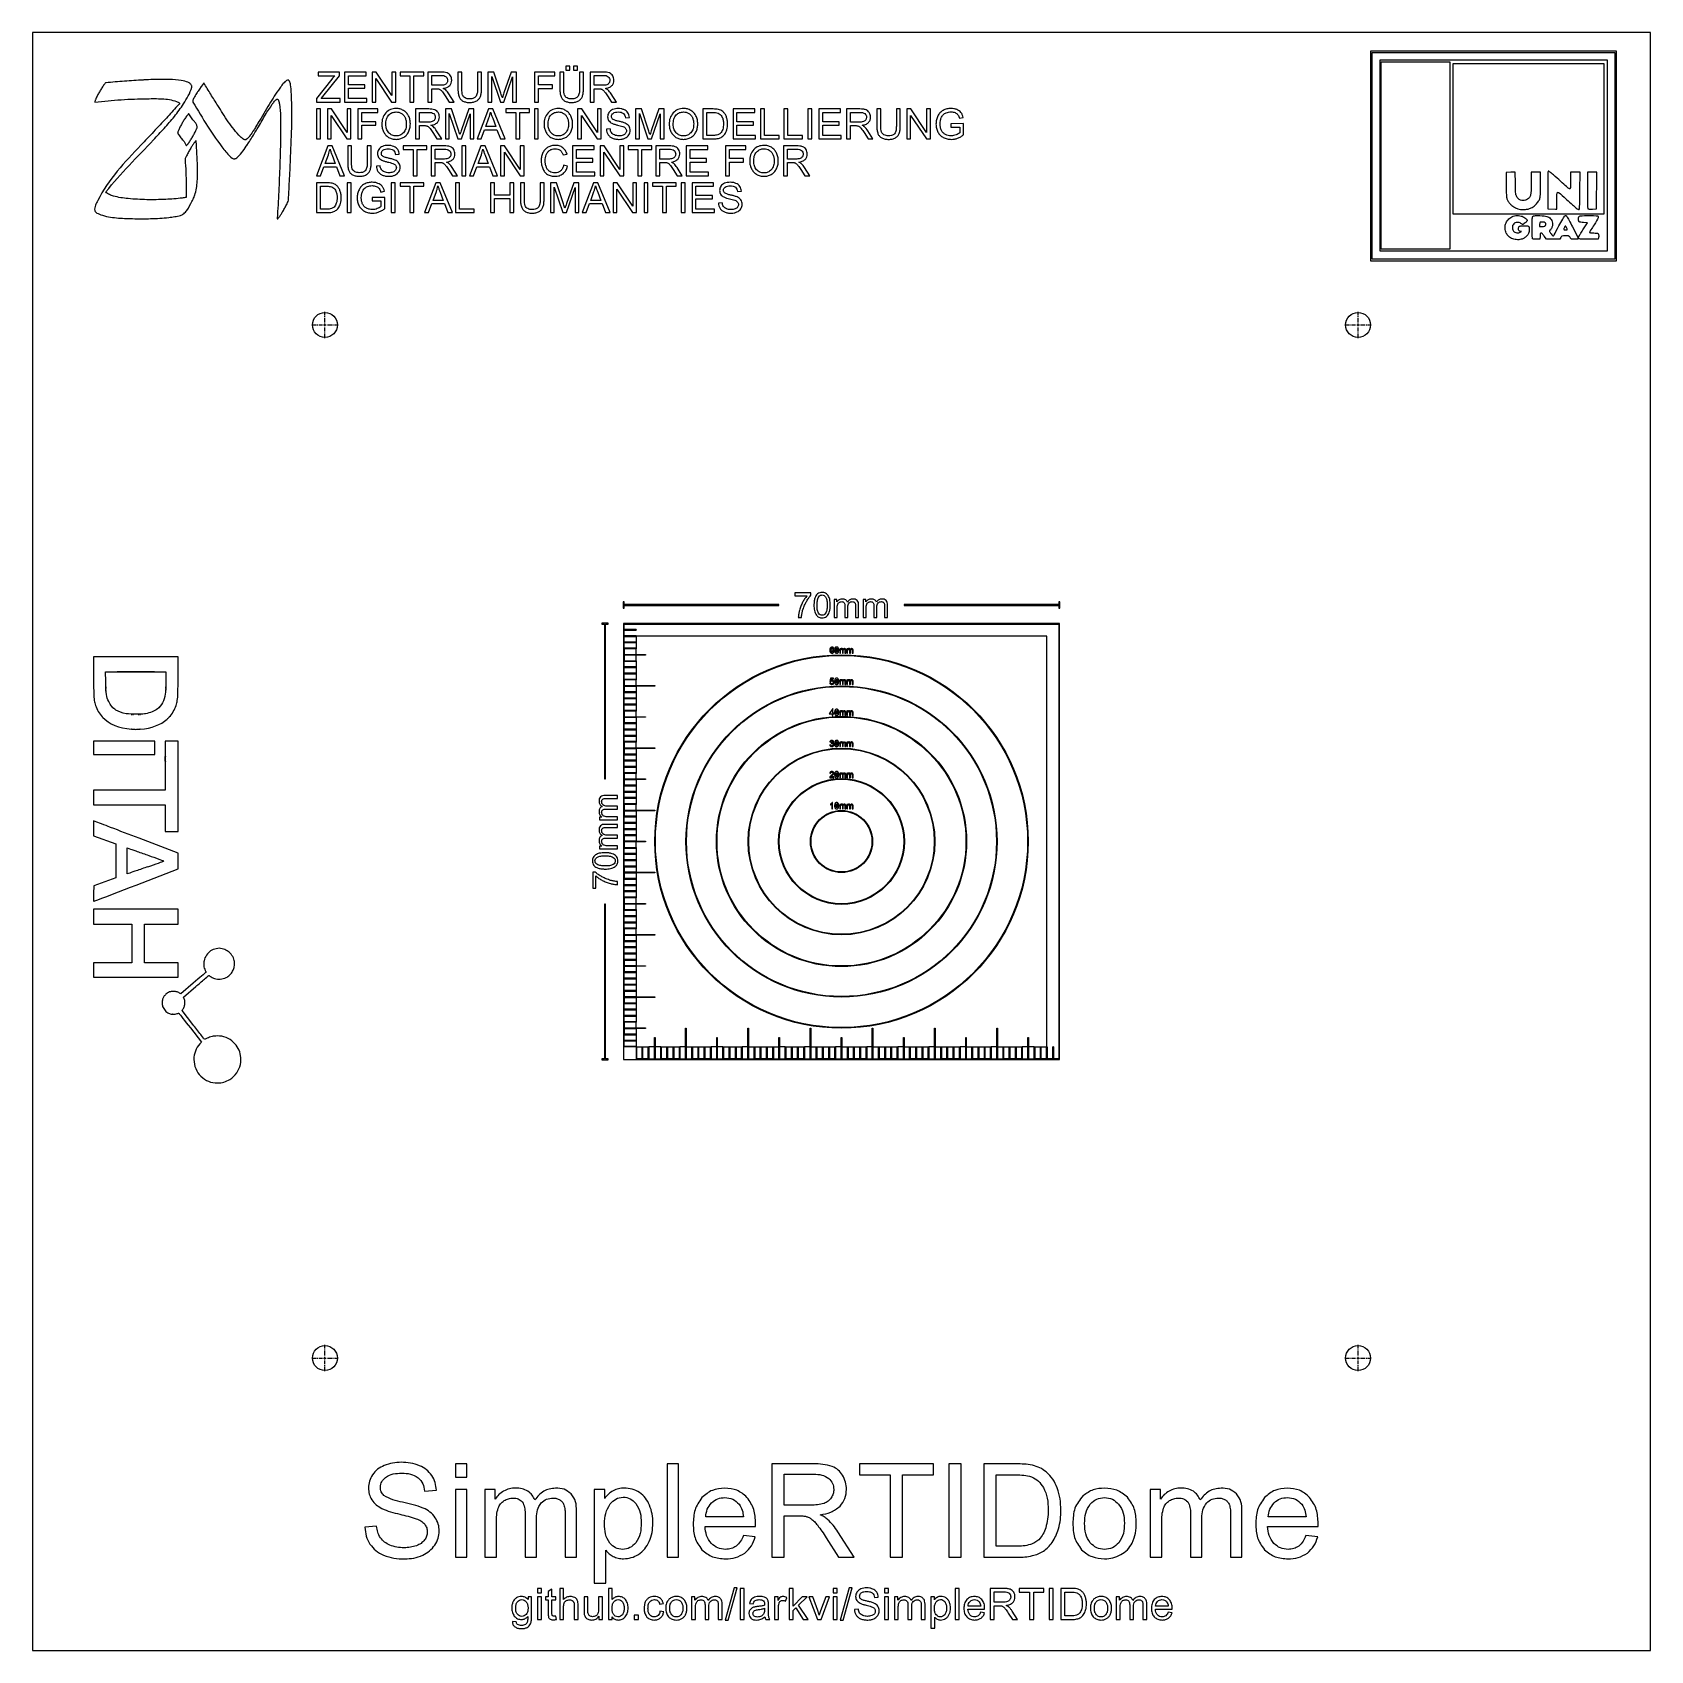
# Model space of a CAD drawing. Header units: millimetres. Extents: x -130 to 130, y -130 to 130.
import ezdxf

# ---------------------------------------------------------------- set-up
doc = ezdxf.new("R2010")
doc.units = ezdxf.units.MM
doc.header["$MEASUREMENT"] = 0
doc.linetypes.add('CENTER2', pattern=[1.125, 0.75, -0.125, 0.125, -0.125])

# ---------------------------------------------------------------- blocks, each defined once
blk = doc.blocks.new('*U0')
at = {"color": 0, "linetype": 'CENTER2', "transparency": 16777216}
for p, q in [((-2.12, 0), (-0.4, 0)), ((0, 0.4), (0, 2.12)), ((0.4, 0), (2.12, 0)), ((0, -2.12), (0, -0.4))]:
    blk.add_line(p, q, dxfattribs=at)
at = {"color": 0, "linetype": 'Continuous', "transparency": 16777216}
for p, q in [((-0.2, 0), (0.2, 0)), ((0, -0.2), (0, 0.2))]:
    blk.add_line(p, q, dxfattribs=at)
blk = doc.blocks.new('*U1')
at = {"color": 0, "linetype": 'CENTER2', "transparency": 16777216}
for p, q in [((-2.12, 0), (-0.4, 0)), ((0, 0.4), (0, 2.12)), ((0.4, 0), (2.12, 0)), ((0, -2.12), (0, -0.4))]:
    blk.add_line(p, q, dxfattribs=at)
at = {"color": 0, "linetype": 'Continuous', "transparency": 16777216}
for p, q in [((-0.2, 0), (0.2, 0)), ((0, -0.2), (0, 0.2))]:
    blk.add_line(p, q, dxfattribs=at)
blk = doc.blocks.new('*U2')
at = {"color": 0, "linetype": 'CENTER2', "transparency": 16777216}
for p, q in [((-2.12, 0), (-0.4, 0)), ((0, 0.4), (0, 2.12)), ((0.4, 0), (2.12, 0)), ((0, -2.12), (0, -0.4))]:
    blk.add_line(p, q, dxfattribs=at)
at = {"color": 0, "linetype": 'Continuous', "transparency": 16777216}
for p, q in [((-0.2, 0), (0.2, 0)), ((0, -0.2), (0, 0.2))]:
    blk.add_line(p, q, dxfattribs=at)
blk = doc.blocks.new('*U3')
at = {"color": 0, "linetype": 'CENTER2', "transparency": 16777216}
for p, q in [((-2.12, 0), (-0.4, 0)), ((0, 0.4), (0, 2.12)), ((0.4, 0), (2.12, 0)), ((0, -2.12), (0, -0.4))]:
    blk.add_line(p, q, dxfattribs=at)
at = {"color": 0, "linetype": 'Continuous', "transparency": 16777216}
for p, q in [((-0.2, 0), (0.2, 0)), ((0, -0.2), (0, 0.2))]:
    blk.add_line(p, q, dxfattribs=at)

msp = doc.modelspace()

# ---------------------------------------------------------------- linework, layer by layer
at = {"color": 5}
for p, q in [((-81.89, 122.48), (-84.35, 119.4)), ((-84.07, 123.61), (-84.07, 123.04)), ((-80.64, 123.61), (-84.07, 123.61)), ((-84.07, 123.04), (-81.4, 123.04)), ((-83.33, 119.72), (-80.64, 123.04)), ((-80.64, 123.04), (-80.64, 123.61)), ((-66.46, 123.61), (-66.46, 118.81)), ((-64.33, 123.61), (-66.46, 123.61)), ((-65.82, 123.08), (-64.31, 123.08)), ((-65.82, 121.49), (-65.82, 123.08)), ((-60.98, 123.61), (-61.62, 123.61)), ((-61.62, 123.61), (-61.62, 120.84)), ((-60.98, 120.84), (-60.98, 123.61)), ((-58.48, 123.61), (-58.48, 120.84)), ((-57.85, 123.61), (-58.48, 123.61)), ((-57.85, 120.84), (-57.85, 123.61)), ((-56.81, 123.61), (-56.81, 118.81)), ((-55.85, 123.61), (-56.81, 123.61)), ((-56.2, 122.9), (-54.81, 118.81)), ((-56.2, 118.81), (-56.2, 122.9)), ((-54.72, 120.21), (-55.85, 123.61)), ((-54.24, 118.81), (-52.84, 122.83)), ((-53.08, 123.61), (-54.23, 120.27)), ((-52.23, 123.61), (-53.08, 123.61)), ((-52.84, 122.83), (-52.84, 118.81)), ((-52.23, 118.81), (-52.23, 123.61)), ((-44.6, 123.61), (-45.24, 123.61)), ((-45.24, 123.61), (-45.24, 120.84)), ((-44.6, 120.84), (-44.6, 123.61)), ((-42.1, 123.61), (-42.1, 120.84)), ((-41.47, 123.61), (-42.1, 123.61)), ((-41.47, 120.84), (-41.47, 123.61)), ((-40.4, 123.61), (-40.4, 118.81)), ((-38.27, 123.61), (-40.4, 123.61)), ((-39.76, 121.49), (-39.76, 123.08)), ((-39.76, 123.08), (-38.24, 123.08)), ((-83.62, 119.38), (-83.33, 119.72)), ((-64.46, 121.49), (-65.82, 121.49)), ((-65.82, 120.94), (-65.09, 120.94)), ((-65.82, 118.81), (-65.82, 120.94)), ((-63.66, 119.81), (-63.03, 118.81)), ((-62.23, 118.81), (-63.07, 120.12)), ((-38.4, 121.49), (-39.76, 121.49)), ((-39.76, 120.94), (-39.03, 120.94)), ((-39.76, 118.81), (-39.76, 120.94)), ((-37.6, 119.81), (-36.97, 118.81)), ((-36.17, 118.81), (-37, 120.12)), ((-84.35, 119.4), (-84.35, 118.81)), ((-84.35, 118.81), (-80.56, 118.81)), ((-80.56, 119.38), (-83.62, 119.38)), ((-80.56, 118.81), (-80.56, 119.38)), ((-68.44, 117.69), (-68.44, 112.89)), ((-66.31, 117.69), (-68.44, 117.69)), ((-67.8, 117.15), (-66.29, 117.15)), ((-67.8, 115.57), (-67.8, 117.15)), ((-66.46, 118.81), (-65.82, 118.81)), ((-63.63, 117.69), (-63.63, 112.89)), ((-62.67, 117.69), (-63.63, 117.69)), ((-63.03, 118.81), (-62.23, 118.81)), ((-61.54, 114.29), (-62.67, 117.69)), ((-59.9, 117.69), (-61.05, 114.35)), ((-59.05, 117.69), (-59.9, 117.69)), ((-59.05, 112.89), (-59.05, 117.69)), ((-56.81, 118.81), (-56.2, 118.81)), ((-54.81, 118.81), (-54.24, 118.81)), ((-52.84, 118.81), (-52.23, 118.81)), ((-40.4, 118.81), (-39.76, 118.81)), ((-36.97, 118.81), (-36.17, 118.81)), ((-33.09, 117.69), (-33.09, 112.89)), ((-32.14, 117.69), (-33.09, 117.69)), ((-31, 114.29), (-32.14, 117.69)), ((-29.37, 117.69), (-30.52, 114.35)), ((-28.51, 117.69), (-29.37, 117.69)), ((-28.51, 112.89), (-28.51, 117.69)), ((-22.28, 117.69), (-22.28, 112.89)), ((-20.62, 117.69), (-22.28, 117.69)), ((-21.64, 117.12), (-20.63, 117.12)), ((-21.64, 113.45), (-21.64, 117.12)), ((0.83, 117.69), (0.83, 112.89)), ((2.96, 117.69), (0.83, 117.69)), ((1.47, 115.57), (1.47, 117.15)), ((1.47, 117.15), (2.99, 117.15)), ((6.31, 117.69), (5.67, 117.69)), ((5.67, 117.69), (5.67, 114.91)), ((6.31, 114.92), (6.31, 117.69)), ((8.81, 117.69), (8.81, 114.92)), ((9.45, 117.69), (8.81, 117.69)), ((9.45, 114.91), (9.45, 117.69)), ((-105.24, 116.51), (-105.24, 116.51)), ((-66.44, 115.57), (-67.8, 115.57)), ((-67.8, 115.02), (-67.07, 115.02)), ((-67.8, 112.89), (-67.8, 115.02)), ((-63.02, 116.97), (-61.63, 112.89)), ((-63.02, 112.89), (-63.02, 116.97)), ((-61.06, 112.89), (-59.66, 116.9)), ((-59.66, 116.9), (-59.66, 112.89)), ((-57.17, 114.86), (-56.64, 116.26)), ((-55.54, 114.86), (-57.17, 114.86)), ((-56.04, 116.19), (-55.54, 114.86)), ((-37.16, 114.48), (-37.76, 114.43)), ((-34.69, 116.29), (-34.08, 116.33)), ((-32.48, 116.97), (-31.09, 112.89)), ((-32.48, 112.89), (-32.48, 116.97)), ((-30.52, 112.89), (-29.13, 116.9)), ((-29.13, 116.9), (-29.13, 112.89)), ((2.83, 115.57), (1.47, 115.57)), ((1.47, 115.02), (2.2, 115.02)), ((1.47, 112.89), (1.47, 115.02)), ((19.62, 115.34), (17.59, 115.33)), ((17.59, 115.33), (17.59, 114.77)), ((17.59, 114.77), (19, 114.77)), ((18.98, 116.19), (19.55, 116.34)), ((19, 114.77), (19, 113.88)), ((19.62, 113.55), (19.62, 115.34)), ((-68.44, 112.89), (-67.8, 112.89)), ((-65.64, 113.89), (-65.01, 112.89)), ((-64.21, 112.89), (-65.05, 114.19)), ((-65.01, 112.89), (-64.21, 112.89)), ((-63.63, 112.89), (-63.02, 112.89)), ((-61.63, 112.89), (-61.06, 112.89)), ((-59.66, 112.89), (-59.05, 112.89)), ((-33.09, 112.89), (-32.48, 112.89)), ((-31.09, 112.89), (-30.52, 112.89)), ((-29.13, 112.89), (-28.51, 112.89)), ((-22.28, 112.89), (-20.55, 112.89)), ((-20.62, 113.45), (-21.64, 113.45)), ((0.83, 112.89), (1.47, 112.89)), ((3.63, 113.89), (4.26, 112.89)), ((5.06, 112.89), (4.23, 114.19)), ((4.26, 112.89), (5.06, 112.89)), ((-82.97, 108.93), (-82.44, 110.34)), ((-81.84, 110.26), (-81.34, 108.93)), ((-78.71, 111.76), (-79.34, 111.76)), ((-79.34, 111.76), (-79.34, 108.99)), ((-78.71, 108.99), (-78.71, 111.76)), ((-76.21, 111.76), (-76.21, 108.99)), ((-75.57, 111.76), (-76.21, 111.76)), ((-75.57, 108.99), (-75.57, 111.76)), ((-71.66, 110.36), (-71.05, 110.41)), ((-65.94, 111.76), (-65.94, 106.96)), ((-63.81, 111.76), (-65.94, 111.76)), ((-65.3, 111.23), (-63.79, 111.23)), ((-65.3, 109.64), (-65.3, 111.23)), ((-63.94, 109.64), (-65.3, 109.64)), ((-58.39, 108.93), (-57.86, 110.34)), ((-57.26, 110.26), (-56.76, 108.93)), ((-44.72, 110.3), (-44.1, 110.44)), ((-29.82, 111.76), (-29.82, 106.96)), ((-27.69, 111.76), (-29.82, 111.76)), ((-29.18, 111.23), (-27.66, 111.23)), ((-29.18, 109.64), (-29.18, 111.23)), ((-27.82, 109.64), (-29.18, 109.64)), ((-9.34, 111.76), (-9.34, 106.96)), ((-7.21, 111.76), (-9.34, 111.76)), ((-8.7, 111.23), (-7.18, 111.23)), ((-8.7, 109.64), (-8.7, 111.23)), ((-7.34, 109.64), (-8.7, 109.64)), ((-81.34, 108.93), (-82.97, 108.93)), ((-74.13, 108.56), (-74.73, 108.5)), ((-65.94, 106.96), (-65.3, 106.96)), ((-65.3, 109.09), (-64.57, 109.09)), ((-65.3, 106.96), (-65.3, 109.09)), ((-63.14, 107.96), (-62.51, 106.96)), ((-61.71, 106.96), (-62.55, 108.27)), ((-62.51, 106.96), (-61.71, 106.96)), ((-56.76, 108.93), (-58.39, 108.93)), ((-44.01, 108.48), (-44.65, 108.64)), ((-29.82, 106.96), (-29.18, 106.96)), ((-29.18, 109.09), (-28.45, 109.09)), ((-29.18, 106.96), (-29.18, 109.09)), ((-27.02, 107.96), (-26.39, 106.96)), ((-25.59, 106.96), (-26.42, 108.27)), ((-26.39, 106.96), (-25.59, 106.96)), ((-9.34, 106.96), (-8.7, 106.96)), ((-8.7, 109.09), (-7.96, 109.09)), ((-8.7, 106.96), (-8.7, 109.09)), ((-6.54, 107.96), (-5.91, 106.96)), ((-5.11, 106.96), (-5.94, 108.27)), ((-5.91, 106.96), (-5.11, 106.96)), ((107.52, 107.54), (106.79, 107.51)), ((106.79, 107.51), (106.79, 105.53)), ((108.24, 107.56), (107.52, 107.54)), ((108.27, 105.75), (108.24, 107.56)), ((112.31, 107.55), (110.8, 107.55)), ((110.8, 107.55), (110.8, 105.79)), ((112.31, 105.58), (112.31, 107.55)), ((118.66, 107.55), (117.15, 107.55)), ((117.15, 107.55), (117.15, 106.25)), ((118.64, 104.56), (118.66, 107.55)), ((121.36, 107.55), (119.85, 107.55)), ((119.85, 107.55), (119.85, 104.63)), ((121.31, 101.64), (121.36, 107.55)), ((-84.35, 105.83), (-84.35, 101.04)), ((-82.7, 105.83), (-84.35, 105.83)), ((-83.72, 105.27), (-82.71, 105.27)), ((-83.72, 101.6), (-83.72, 105.27)), ((-74.02, 104.33), (-73.44, 104.49)), ((-65.62, 103.01), (-65.09, 104.41)), ((-64.5, 104.33), (-64, 103.01)), ((-50.93, 105.83), (-51.57, 105.83)), ((-51.57, 105.83), (-51.57, 103.06)), ((-50.93, 103.06), (-50.93, 105.83)), ((-48.43, 105.83), (-48.43, 103.06)), ((-47.79, 105.83), (-48.43, 105.83)), ((-47.79, 103.06), (-47.79, 105.83)), ((-46.76, 105.83), (-46.76, 101.04)), ((-45.8, 105.83), (-46.76, 105.83)), ((-46.15, 105.12), (-44.76, 101.04)), ((-46.15, 101.04), (-46.15, 105.12)), ((-44.67, 102.44), (-45.8, 105.83)), ((-43.03, 105.83), (-44.18, 102.5)), ((-44.18, 101.04), (-42.79, 105.05)), ((-42.18, 105.83), (-43.03, 105.83)), ((-42.79, 105.05), (-42.79, 101.04)), ((-42.18, 101.04), (-42.18, 105.83)), ((-40.3, 103.01), (-39.77, 104.41)), ((-39.17, 104.33), (-38.67, 103.01)), ((-16.7, 104.44), (-16.09, 104.48)), ((113.46, 104.65), (113.46, 101.64)), ((-82.69, 101.6), (-83.72, 101.6)), ((-75.4, 103.48), (-75.4, 102.92)), ((-73.37, 103.48), (-75.4, 103.48)), ((-75.4, 102.92), (-73.99, 102.92)), ((-73.99, 102.92), (-73.99, 102.02)), ((-73.37, 101.7), (-73.37, 103.48)), ((-64, 103.01), (-65.62, 103.01)), ((-38.67, 103.01), (-40.3, 103.01)), ((-19.17, 102.63), (-19.77, 102.58)), ((113.46, 101.64), (114.73, 101.6)), ((114.73, 101.6), (114.92, 101.6)), ((114.92, 101.6), (114.92, 102.82)), ((120.64, 101.62), (121.31, 101.64)), ((-84.35, 101.04), (-82.62, 101.04)), ((-46.76, 101.04), (-46.15, 101.04)), ((-44.76, 101.04), (-44.18, 101.04)), ((-42.79, 101.04), (-42.18, 101.04)), ((112.16, 99.16), (112.14, 98.82)), ((112.14, 98.82), (112.58, 98.82)), ((119.84, 99.42), (119.23, 99.44)), ((119.24, 98.46), (119.84, 99.42)), ((109.25, 97.98), (109.05, 98.03)), ((109.06, 97.88), (109.25, 97.98)), ((112.19, 96.8), (111.81, 96.78)), ((112.23, 97.27), (112.19, 96.8)), ((113.27, 96.76), (112.92, 97.25)), ((115.41, 96.76), (113.27, 96.76)), ((115.57, 97.04), (115.41, 96.76)), ((117.45, 98.75), (118.36, 96.99)), ((118.36, 96.99), (118.5, 97.25)), ((121.58, 96.76), (120.06, 96.76)), ((121.64, 97.05), (121.58, 96.76)), ((-7.5, 39.95), (-7.5, 39.48)), ((-4.91, 39.95), (-7.5, 39.95)), ((-7.5, 39.48), (-5.54, 39.48)), ((-4.91, 39.57), (-4.91, 39.95)), ((-1.18, 38.9), (-1.18, 36)), ((-0.74, 38.9), (-1.18, 38.9)), ((-0.74, 38.49), (-0.74, 38.9)), ((-0.69, 36), (-0.69, 37.5)), ((0.54, 37.88), (0.54, 36)), ((1.03, 36), (1.03, 37.68)), ((2.26, 37.83), (2.26, 36)), ((2.75, 36), (2.75, 37.99)), ((3.48, 38.9), (3.48, 36)), ((3.92, 38.9), (3.48, 38.9)), ((3.92, 38.49), (3.92, 38.9)), ((3.97, 36), (3.97, 37.5)), ((5.2, 37.88), (5.2, 36)), ((5.69, 36), (5.69, 37.68)), ((6.91, 37.83), (6.91, 36)), ((7.4, 36), (7.4, 37.99)), ((-6.94, 36), (-6.43, 36)), ((-1.18, 36), (-0.69, 36)), ((0.54, 36), (1.03, 36)), ((2.26, 36), (2.75, 36)), ((3.48, 36), (3.97, 36)), ((5.2, 36), (5.69, 36)), ((6.91, 36), (7.4, 36)), ((-113.38, 29.66), (-120.17, 29.66)), ((-120.17, 29.66), (-120.17, 28.84)), ((-120.17, 28.84), (-120.16, 26.26)), ((-106.58, 29.66), (-113.38, 29.66)), ((-106.59, 26.26), (-106.58, 28.86)), ((-106.58, 28.86), (-106.58, 29.66)), ((-1.76, 30.8), (-1.77, 30.79)), ((-1.37, 31), (-1.25, 31.01)), ((-0.78, 30.23), (-0.78, 30.23)), ((-0.78, 30.23), (-0.78, 30.23)), ((-0.18, 30.97), (-0.29, 30.97)), ((-0.29, 30.97), (-0.29, 30.25)), ((-0.29, 30.25), (-0.17, 30.25)), ((-0.18, 30.87), (-0.18, 30.97)), ((-0.17, 30.25), (-0.17, 30.63)), ((0.14, 30.72), (0.14, 30.25)), ((0.14, 30.25), (0.26, 30.25)), ((0.26, 30.25), (0.26, 30.67)), ((0.56, 30.71), (0.56, 30.25)), ((0.56, 30.25), (0.69, 30.25)), ((0.69, 30.25), (0.69, 30.75)), ((0.98, 30.97), (0.87, 30.97)), ((0.87, 30.97), (0.87, 30.25)), ((0.87, 30.25), (0.99, 30.25)), ((0.98, 30.87), (0.98, 30.97)), ((0.99, 30.25), (0.99, 30.63)), ((1.3, 30.72), (1.3, 30.25)), ((1.3, 30.25), (1.42, 30.25)), ((1.42, 30.25), (1.42, 30.67)), ((1.73, 30.71), (1.73, 30.25)), ((1.73, 30.25), (1.85, 30.25)), ((1.85, 30.25), (1.85, 30.75)), ((-118.21, 25.71), (-118.24, 27.25)), ((-118.24, 27.25), (-113.38, 27.25)), ((-113.38, 27.25), (-108.53, 27.25)), ((-108.53, 27.25), (-108.53, 26.22)), ((-1.76, 26.24), (-1.86, 25.72)), ((-1.27, 26.24), (-1.76, 26.24)), ((-1.72, 25.85), (-1.67, 26.12)), ((-1.67, 26.12), (-1.27, 26.12)), ((-1.27, 26.12), (-1.27, 26.24)), ((-1.75, 25.52), (-1.88, 25.51)), ((-1.86, 25.72), (-1.75, 25.71)), ((-0.78, 25.23), (-0.78, 25.23)), ((-0.78, 25.23), (-0.78, 25.23)), ((-0.18, 25.97), (-0.29, 25.97)), ((-0.29, 25.97), (-0.29, 25.25)), ((-0.29, 25.25), (-0.17, 25.25)), ((-0.18, 25.87), (-0.18, 25.97)), ((-0.17, 25.25), (-0.17, 25.63)), ((0.14, 25.72), (0.14, 25.25)), ((0.14, 25.25), (0.26, 25.25)), ((0.26, 25.25), (0.26, 25.67)), ((0.56, 25.71), (0.56, 25.25)), ((0.56, 25.25), (0.69, 25.25)), ((0.69, 25.25), (0.69, 25.75)), ((0.98, 25.97), (0.87, 25.97)), ((0.87, 25.97), (0.87, 25.25)), ((0.87, 25.25), (0.99, 25.25)), ((0.98, 25.87), (0.98, 25.97)), ((0.99, 25.25), (0.99, 25.63)), ((1.3, 25.72), (1.3, 25.25)), ((1.3, 25.25), (1.42, 25.25)), ((1.42, 25.25), (1.42, 25.67)), ((1.73, 25.71), (1.73, 25.25)), ((1.73, 25.25), (1.85, 25.25)), ((1.85, 25.25), (1.85, 25.75)), ((-116.98, 21.39), (-117.11, 21.51)), ((-117.1, 21.52), (-116.98, 21.39)), ((-109.62, 21.56), (-109.48, 21.68)), ((-109.48, 21.68), (-109.61, 21.54)), ((-0.18, 20.97), (-0.29, 20.97)), ((-0.29, 20.97), (-0.29, 20.25)), ((-0.18, 20.87), (-0.18, 20.97)), ((0.98, 20.97), (0.87, 20.97)), ((0.87, 20.97), (0.87, 20.25)), ((0.98, 20.87), (0.98, 20.97)), ((-118.73, 19.98), (-118.73, 19.98)), ((-113.79, 20.4), (-113.79, 20.4)), ((-0.78, 20.23), (-0.78, 20.23)), ((-0.78, 20.23), (-0.78, 20.23)), ((-0.29, 20.25), (-0.17, 20.25)), ((-0.17, 20.25), (-0.17, 20.63)), ((0.14, 20.72), (0.14, 20.25)), ((0.14, 20.25), (0.26, 20.25)), ((0.26, 20.25), (0.26, 20.67)), ((0.56, 20.71), (0.56, 20.25)), ((0.56, 20.25), (0.69, 20.25)), ((0.69, 20.25), (0.69, 20.75)), ((0.87, 20.25), (0.99, 20.25)), ((0.99, 20.25), (0.99, 20.63)), ((1.3, 20.72), (1.3, 20.25)), ((1.3, 20.25), (1.42, 20.25)), ((1.42, 20.25), (1.42, 20.67)), ((1.73, 20.71), (1.73, 20.25)), ((1.73, 20.25), (1.85, 20.25)), ((1.85, 20.25), (1.85, 20.75)), ((-106.58, 16.11), (-108.66, 16.11)), ((-108.66, 16.11), (-108.66, 14.88)), ((-106.58, 1.59), (-106.58, 16.11)), ((-1.87, 15.99), (-1.75, 15.97)), ((-1.63, 15.83), (-1.64, 15.72)), ((-0.18, 15.97), (-0.29, 15.97)), ((-0.29, 15.97), (-0.29, 15.25)), ((-0.18, 15.87), (-0.18, 15.97)), ((-0.17, 15.25), (-0.17, 15.63)), ((0.14, 15.72), (0.14, 15.25)), ((0.26, 15.25), (0.26, 15.67)), ((0.56, 15.71), (0.56, 15.25)), ((0.69, 15.25), (0.69, 15.75)), ((0.98, 15.97), (0.87, 15.97)), ((0.87, 15.97), (0.87, 15.25)), ((0.98, 15.87), (0.98, 15.97)), ((0.99, 15.25), (0.99, 15.63)), ((1.3, 15.72), (1.3, 15.25)), ((1.42, 15.25), (1.42, 15.67)), ((1.73, 15.71), (1.73, 15.25)), ((1.85, 15.25), (1.85, 15.75)), ((-108.66, 14.88), (-108.65, 14.35)), ((-1.76, 15.53), (-1.88, 15.51)), ((-0.78, 15.23), (-0.78, 15.23)), ((-0.78, 15.23), (-0.78, 15.23)), ((-0.29, 15.25), (-0.17, 15.25)), ((0.14, 15.25), (0.26, 15.25)), ((0.56, 15.25), (0.69, 15.25)), ((0.87, 15.25), (0.99, 15.25)), ((1.3, 15.25), (1.42, 15.25)), ((1.73, 15.25), (1.85, 15.25)), ((-108.65, 10.41), (-108.66, 8.24)), ((-1.88, 10.96), (-1.75, 10.95)), ((-0.18, 10.97), (-0.29, 10.97)), ((-0.29, 10.97), (-0.29, 10.25)), ((-0.18, 10.87), (-0.18, 10.97)), ((-0.17, 10.25), (-0.17, 10.63)), ((0.14, 10.72), (0.14, 10.25)), ((0.26, 10.25), (0.26, 10.67)), ((0.56, 10.71), (0.56, 10.25)), ((0.69, 10.25), (0.69, 10.75)), ((0.98, 10.97), (0.87, 10.97)), ((0.87, 10.97), (0.87, 10.25)), ((0.98, 10.87), (0.98, 10.97)), ((0.99, 10.25), (0.99, 10.63)), ((1.3, 10.72), (1.3, 10.25)), ((1.42, 10.25), (1.42, 10.67)), ((1.73, 10.71), (1.73, 10.25)), ((1.85, 10.25), (1.85, 10.75)), ((-108.66, 8.24), (-120.17, 8.24)), ((-120.17, 8.24), (-120.17, 5.91)), ((-1.9, 10.25), (-1.24, 10.25)), ((-1.24, 10.37), (-1.73, 10.37)), ((-1.24, 10.25), (-1.24, 10.37)), ((-0.78, 10.23), (-0.78, 10.23)), ((-0.78, 10.23), (-0.78, 10.23)), ((-0.29, 10.25), (-0.17, 10.25)), ((0.14, 10.25), (0.26, 10.25)), ((0.56, 10.25), (0.69, 10.25)), ((0.87, 10.25), (0.99, 10.25)), ((1.3, 10.25), (1.42, 10.25)), ((1.73, 10.25), (1.85, 10.25)), ((-120.17, 5.91), (-108.66, 5.91)), ((-108.66, 5.91), (-108.66, 1.59)), ((-36, 7.4), (-37.99, 7.4)), ((-37.83, 6.91), (-36, 6.91)), ((-36, 5.69), (-37.68, 5.69)), ((-36, 6.91), (-36, 7.4)), ((-36, 5.2), (-36, 5.69)), ((-1.79, 6), (-1.79, 5.88)), ((-1.54, 6.03), (-1.54, 5.25)), ((-1.54, 5.25), (-1.42, 5.25)), ((-1.42, 6.25), (-1.5, 6.25)), ((-1.42, 5.25), (-1.42, 6.25)), ((-0.78, 5.23), (-0.78, 5.23)), ((-0.78, 5.23), (-0.78, 5.23)), ((-0.18, 5.97), (-0.29, 5.97)), ((-0.29, 5.97), (-0.29, 5.25)), ((-0.29, 5.25), (-0.17, 5.25)), ((-0.18, 5.87), (-0.18, 5.97)), ((-0.17, 5.25), (-0.17, 5.63)), ((0.14, 5.72), (0.14, 5.25)), ((0.14, 5.25), (0.26, 5.25)), ((0.26, 5.25), (0.26, 5.67)), ((0.56, 5.71), (0.56, 5.25)), ((0.56, 5.25), (0.69, 5.25)), ((0.69, 5.25), (0.69, 5.75)), ((0.98, 5.97), (0.87, 5.97)), ((0.87, 5.97), (0.87, 5.25)), ((0.87, 5.25), (0.99, 5.25)), ((0.98, 5.87), (0.98, 5.97)), ((0.99, 5.25), (0.99, 5.63)), ((1.3, 5.72), (1.3, 5.25)), ((1.3, 5.25), (1.42, 5.25)), ((1.42, 5.25), (1.42, 5.67)), ((1.73, 5.71), (1.73, 5.25)), ((1.73, 5.25), (1.85, 5.25)), ((1.85, 5.25), (1.85, 5.75)), ((-119.65, 3.12), (-120.17, 3.32)), ((-120.17, 3.32), (-120.17, 0.89)), ((-38.9, 3.92), (-38.9, 3.48)), ((-38.49, 3.92), (-38.9, 3.92)), ((-38.9, 3.48), (-36, 3.48)), ((-36, 2.75), (-37.99, 2.75)), ((-37.88, 5.2), (-36, 5.2)), ((-36, 3.97), (-37.5, 3.97)), ((-36, 3.48), (-36, 3.97)), ((-36, 2.26), (-36, 2.75)), ((-120.17, 0.89), (-116.6, -0.37)), ((-106.58, -1.9), (-112.86, 0.51)), ((-108.66, 1.59), (-106.58, 1.59)), ((-37.88, 0.54), (-36, 0.54)), ((-37.83, 2.26), (-36, 2.26)), ((-36, 1.03), (-37.68, 1.03)), ((-36, 0.54), (-36, 1.03)), ((-116.6, -0.37), (-116.57, -5.84)), ((-114.75, -1.08), (-114.75, -1.03)), ((-114.75, -1.03), (-114.24, -1.21)), ((-114.75, -1.08), (-114.75, -1.08)), ((-114.75, -5.18), (-114.75, -1.08)), ((-106.58, -4.4), (-106.58, -1.9)), ((-38.9, -0.74), (-38.9, -1.18)), ((-38.49, -0.74), (-38.9, -0.74)), ((-38.9, -1.18), (-36, -1.18)), ((-36, -0.69), (-37.5, -0.69)), ((-36, -1.18), (-36, -0.69)), ((-114.36, -5.08), (-114.75, -5.22)), ((-114.75, -5.18), (-114.75, -5.18)), ((-114.75, -5.22), (-114.75, -5.18)), ((-113.3, -6.99), (-106.58, -4.4)), ((-108.92, -3.13), (-108.9, -3.13)), ((-108.9, -3.13), (-108.92, -3.14)), ((-39.95, -4.91), (-39.95, -7.5)), ((-39.57, -4.91), (-39.95, -4.91)), ((-120.15, -7.11), (-120.16, -8.37)), ((-116.57, -5.84), (-120.15, -7.11)), ((-39.95, -7.5), (-39.48, -7.5)), ((-39.48, -7.5), (-39.48, -5.54)), ((-36, -6.94), (-36, -6.43)), ((-104.15, -22.76), (-106.16, -24.48)), ((-105.73, -24.99), (-103.75, -23.31)), ((-106.16, -24.48), (-106.36, -24.35)), ((-105.62, -25.26), (-105.73, -24.99)), ((-107.45, -27.75), (-107.45, -27.75)), ((-105.95, -27.16), (-105.8, -26.94)), ((-104.22, -29.39), (-105.95, -27.16)), ((-104.62, -29.96), (-102.85, -32.23)), ((-102.85, -32.23), (-103.1, -32.51)), ((-102.33, -31.81), (-102.41, -31.71)), ((-101.93, -31.62), (-102.33, -31.81)), ((-11.19, -100), (-11.19, -115)), ((-4.54, -100), (-11.19, -100)), ((22.85, -100), (22.85, -115)), ((28.02, -100), (22.85, -100)), ((-9.2, -106.62), (-9.2, -101.66)), ((-9.2, -101.66), (-4.46, -101.66)), ((24.84, -113.23), (24.84, -101.77)), ((24.84, -101.77), (27.99, -101.77)), ((-66.99, -104.37), (-65.08, -104.23)), ((-57.29, -104.13), (-57.29, -115)), ((-55.65, -104.13), (-57.29, -104.13)), ((-55.65, -105.66), (-55.65, -104.13)), ((-39.73, -104.13), (-39.73, -119.16)), ((-38.05, -104.13), (-39.73, -104.13)), ((-38.05, -105.55), (-38.05, -104.13)), ((49.61, -104.13), (49.61, -115)), ((51.26, -104.13), (49.61, -104.13)), ((51.26, -105.66), (51.26, -104.13)), ((-50.84, -107.94), (-50.84, -115)), ((-49, -115), (-49, -108.69)), ((-44.4, -108.15), (-44.4, -115)), ((-42.57, -115), (-42.57, -107.54)), ((-15.75, -108.52), (-21.82, -108.52)), ((-4.94, -106.62), (-9.2, -106.62)), ((-9.2, -108.34), (-6.9, -108.34)), ((-9.2, -115), (-9.2, -108.34)), ((56.07, -107.94), (56.07, -115)), ((57.91, -115), (57.91, -108.69)), ((62.5, -108.15), (62.5, -115)), ((64.34, -115), (64.34, -107.54)), ((74.63, -108.52), (68.56, -108.52)), ((-74.7, -110.02), (-76.58, -110.18)), ((-55.45, -115), (-55.45, -109.36)), ((-21.92, -110.04), (-13.82, -110.04)), ((-13.87, -111.74), (-15.77, -111.5)), ((2.03, -115), (-0.58, -110.92)), ((51.45, -115), (51.45, -109.36)), ((68.46, -110.04), (76.56, -110.04)), ((76.51, -111.74), (74.61, -111.5)), ((-37.89, -119.16), (-37.89, -113.87)), ((-2.45, -111.88), (-0.47, -115)), ((28.04, -113.23), (24.84, -113.23)), ((-57.29, -115), (-55.45, -115)), ((-50.84, -115), (-49, -115)), ((-44.4, -115), (-42.57, -115)), ((-11.19, -115), (-9.2, -115)), ((-0.47, -115), (2.03, -115)), ((22.85, -115), (28.26, -115)), ((49.61, -115), (51.45, -115)), ((56.07, -115), (57.91, -115)), ((62.5, -115), (64.34, -115)), ((-39.73, -119.16), (-37.89, -119.16)), ((-50.36, -121.38), (-50.36, -121.81)), ((-49.79, -121.38), (-50.36, -121.38)), ((-49.79, -124.51), (-49.79, -121.38)), ((-47.58, -121.38), (-47.58, -121.86)), ((-47.13, -121.38), (-47.58, -121.38)), ((-47.58, -121.86), (-47.13, -121.86)), ((-46.52, -120.11), (-47.13, -120.48)), ((-47.13, -120.48), (-47.13, -121.38)), ((-47.13, -121.86), (-47.13, -123.94)), ((-46.52, -121.38), (-46.52, -120.11)), ((-45.9, -121.38), (-46.52, -121.38)), ((-46.52, -121.86), (-45.9, -121.86)), ((-46.52, -123.97), (-46.52, -121.86)), ((-45.9, -121.86), (-45.9, -121.38)), ((-45.27, -120), (-45.27, -125)), ((-44.65, -120), (-45.27, -120)), ((-44.65, -121.79), (-44.65, -120)), ((-41.36, -121.38), (-41.36, -123.62)), ((-40.75, -121.38), (-41.36, -121.38)), ((-40.75, -123.39), (-40.75, -121.38)), ((-39.04, -121.38), (-39.04, -123.32)), ((-38.42, -121.38), (-39.04, -121.38)), ((-38.42, -125), (-38.42, -121.38)), ((-37.43, -120), (-37.43, -125)), ((-36.82, -120), (-37.43, -120)), ((-36.82, -121.78), (-36.82, -120)), ((-24.09, -121.38), (-24.09, -125)), ((-23.54, -121.38), (-24.09, -121.38)), ((-23.54, -121.89), (-23.54, -121.38)), ((-10.76, -121.38), (-10.76, -125)), ((-10.2, -121.38), (-10.76, -121.38)), ((-10.2, -121.93), (-10.2, -121.38)), ((-9, -122.06), (-8.79, -121.49)), ((-5.23, -121.38), (-3.86, -125)), ((-4.58, -121.38), (-5.23, -121.38)), ((-3.81, -123.55), (-4.58, -121.38)), ((-2.54, -121.38), (-3.35, -123.59)), ((-3.28, -125), (-1.91, -121.38)), ((-1.91, -121.38), (-2.54, -121.38)), ((5.28, -121.46), (5.91, -121.41)), ((8.51, -121.38), (8.51, -125)), ((9.06, -121.38), (8.51, -121.38)), ((9.06, -121.89), (9.06, -121.38)), ((14.36, -121.38), (14.36, -126.39)), ((14.92, -121.38), (14.36, -121.38)), ((14.92, -121.85), (14.92, -121.38)), ((23.88, -120), (23.88, -125)), ((26.09, -120), (23.88, -120)), ((24.54, -120.55), (26.12, -120.55)), ((24.54, -122.21), (24.54, -120.55)), ((35.22, -120), (35.22, -125)), ((36.95, -120), (35.22, -120)), ((35.89, -120.59), (36.94, -120.59)), ((35.89, -124.41), (35.89, -120.59)), ((44.14, -121.38), (44.14, -125)), ((44.69, -121.38), (44.14, -121.38)), ((44.69, -121.89), (44.69, -121.38)), ((-45.81, -124.99), (-45.9, -124.45)), ((-44.65, -125), (-44.65, -123.02)), ((-42.93, -122.7), (-42.93, -125)), ((-42.32, -125), (-42.32, -122.7)), ((-38.97, -124.47), (-38.97, -125)), ((-36.86, -125), (-36.86, -124.55)), ((-29.22, -122.53), (-28.62, -122.44)), ((-28.56, -123.75), (-29.17, -123.67)), ((-23.47, -125), (-23.47, -123.12)), ((-21.93, -122.65), (-21.93, -125)), ((-21.32, -125), (-21.32, -122.9)), ((-19.79, -122.72), (-19.79, -125)), ((-19.18, -125), (-19.18, -122.51)), ((-14.77, -122.41), (-14.17, -122.49)), ((-12.36, -123.18), (-12.36, -123.41)), ((-11.74, -123.48), (-11.74, -122.66)), ((-10.14, -125), (-10.14, -123.1)), ((2.71, -123.34), (2.08, -123.39)), ((9.12, -125), (9.12, -123.12)), ((10.66, -122.65), (10.66, -125)), ((11.28, -125), (11.28, -122.9)), ((12.81, -122.72), (12.81, -125)), ((13.42, -125), (13.42, -122.51)), ((14.98, -126.39), (14.98, -124.62)), ((20.3, -123.35), (23, -123.35)), ((22.36, -122.84), (20.33, -122.84)), ((22.98, -123.91), (22.35, -123.83)), ((25.96, -122.21), (24.54, -122.21)), ((24.54, -122.78), (25.31, -122.78)), ((24.54, -125), (24.54, -122.78)), ((26.79, -123.96), (27.45, -125)), ((28.28, -125), (27.41, -123.64)), ((36.95, -124.41), (35.89, -124.41)), ((44.76, -125), (44.76, -123.12)), ((46.3, -122.65), (46.3, -125)), ((46.91, -125), (46.91, -122.9)), ((48.44, -122.72), (48.44, -125)), ((49.05, -125), (49.05, -122.51)), ((50.43, -123.35), (53.13, -123.35)), ((52.48, -122.84), (50.46, -122.84)), ((53.11, -123.91), (52.48, -123.83)), ((-52.26, -125.39), (-52.86, -125.3)), ((-45.27, -125), (-44.65, -125)), ((-42.93, -125), (-42.32, -125)), ((-38.97, -125), (-38.42, -125)), ((-37.43, -125), (-36.86, -125)), ((-24.09, -125), (-23.47, -125)), ((-21.93, -125), (-21.32, -125)), ((-19.79, -125), (-19.18, -125)), ((-12.18, -125), (-11.54, -125)), ((-10.76, -125), (-10.14, -125)), ((-3.86, -125), (-3.28, -125)), ((8.51, -125), (9.12, -125)), ((10.66, -125), (11.28, -125)), ((12.81, -125), (13.42, -125)), ((14.36, -126.39), (14.98, -126.39)), ((23.88, -125), (24.54, -125)), ((27.45, -125), (28.28, -125)), ((35.22, -125), (37.03, -125)), ((44.14, -125), (44.76, -125)), ((46.3, -125), (46.91, -125)), ((48.44, -125), (49.05, -125))]:
    msp.add_line(p, q, dxfattribs=at)
at = {"color": 1}
msp.add_lwpolyline([(130, -130), (130, 130), (-130, 130), (-130, -130)], close=True, dxfattribs=at)
at = {"color": 5}
for points in [[(124.49, 127), (85, 127), (85, 93.31), (124.49, 93.31)], [(124.24, 93.56), (85.25, 93.56), (85.25, 126.75), (124.24, 126.75)], [(97.75, 94.9), (97.75, 94.88), (122.98, 94.88), (122.98, 94.9), (123.07, 94.9), (123.07, 125.51), (86.47, 125.51), (86.47, 94.9)], [(97.75, 95.15), (86.72, 95.15), (86.72, 125.26), (97.75, 125.26)], [(98.33, 100.79), (98.25, 100.79), (98.25, 125), (122.48, 125), (122.48, 100.77), (98.33, 100.81)], [(-76.57, 121.01), (-76.57, 121.58), (-79.23, 121.58), (-79.23, 123.04), (-76.39, 123.04), (-76.39, 123.61), (-79.86, 123.61), (-79.86, 118.81), (-76.28, 118.81), (-76.28, 119.38), (-79.23, 119.38), (-79.23, 121.01)], [(-71.63, 118.81), (-71.63, 123.61), (-72.24, 123.61), (-72.24, 119.84), (-74.76, 123.61), (-75.41, 123.61), (-75.41, 118.81), (-74.8, 118.81), (-74.8, 122.58), (-72.28, 118.81)], [(-67.12, 123.04), (-67.12, 123.61), (-70.92, 123.61), (-70.92, 123.04), (-69.34, 123.04), (-69.34, 118.81), (-68.71, 118.81), (-68.71, 123.04)], [(-46.42, 121.56), (-48.68, 121.56), (-48.68, 123.04), (-46.07, 123.04), (-46.07, 123.61), (-49.31, 123.61), (-49.31, 118.81), (-48.68, 118.81), (-48.68, 120.99), (-46.42, 120.99)], [(-43.66, 123.91), (-43.66, 124.58), (-44.28, 124.58), (-44.28, 123.91)], [(-42.44, 123.91), (-42.44, 124.58), (-43.06, 124.58), (-43.06, 123.91)], [(-83.72, 112.89), (-83.72, 117.69), (-84.35, 117.69), (-84.35, 112.89)], [(-78.82, 112.89), (-78.82, 117.69), (-79.43, 117.69), (-79.43, 113.92), (-81.95, 117.69), (-82.6, 117.69), (-82.6, 112.89), (-82, 112.89), (-82, 116.66), (-79.48, 112.89)], [(-74.84, 115.63), (-77.09, 115.63), (-77.09, 117.12), (-74.49, 117.12), (-74.49, 117.69), (-77.72, 117.69), (-77.72, 112.89), (-77.09, 112.89), (-77.09, 115.07), (-74.84, 115.07)], [(-55.35, 114.34), (-54.79, 112.89), (-54.06, 112.89), (-56.03, 117.69), (-56.71, 117.69), (-58.55, 112.89), (-57.88, 112.89), (-57.35, 114.34)], [(-50.11, 117.12), (-50.11, 117.69), (-53.91, 117.69), (-53.91, 117.12), (-52.33, 117.12), (-52.33, 112.89), (-51.7, 112.89), (-51.7, 117.12)], [(-48.72, 112.89), (-48.72, 117.69), (-49.35, 117.69), (-49.35, 112.89)], [(-38.61, 112.89), (-38.61, 117.69), (-39.22, 117.69), (-39.22, 113.92), (-41.74, 117.69), (-42.39, 117.69), (-42.39, 112.89), (-41.78, 112.89), (-41.78, 116.66), (-39.26, 112.89)], [(-14.13, 115.09), (-14.13, 115.65), (-16.79, 115.65), (-16.79, 117.12), (-13.95, 117.12), (-13.95, 117.69), (-17.42, 117.69), (-17.42, 112.89), (-13.84, 112.89), (-13.84, 113.45), (-16.79, 113.45), (-16.79, 115.09)], [(-9.99, 113.45), (-12.36, 113.45), (-12.36, 117.69), (-12.99, 117.69), (-12.99, 112.89), (-9.99, 112.89)], [(-6.27, 113.45), (-8.63, 113.45), (-8.63, 117.69), (-9.26, 117.69), (-9.26, 112.89), (-6.27, 112.89)], [(-4.77, 112.89), (-4.77, 117.69), (-5.4, 117.69), (-5.4, 112.89)], [(-0.35, 115.09), (-0.35, 115.65), (-3, 115.65), (-3, 117.12), (-0.17, 117.12), (-0.17, 117.69), (-3.63, 117.69), (-3.63, 112.89), (-0.05, 112.89), (-0.05, 113.45), (-3, 113.45), (-3, 115.09)], [(14.28, 112.89), (14.28, 117.69), (13.67, 117.69), (13.67, 113.92), (11.15, 117.69), (10.5, 117.69), (10.5, 112.89), (11.11, 112.89), (11.11, 116.66), (13.63, 112.89)], [(-81.14, 108.41), (-80.59, 106.96), (-79.86, 106.96), (-81.83, 111.76), (-82.51, 111.76), (-84.35, 106.96), (-83.68, 106.96), (-83.15, 108.41)], [(-66.6, 111.19), (-66.6, 111.76), (-70.4, 111.76), (-70.4, 111.19), (-68.82, 111.19), (-68.82, 106.96), (-68.19, 106.96), (-68.19, 111.19)], [(-60.37, 106.96), (-60.37, 111.76), (-61, 111.76), (-61, 106.96)], [(-56.57, 108.41), (-56.01, 106.96), (-55.28, 106.96), (-57.25, 111.76), (-57.93, 111.76), (-59.77, 106.96), (-59.1, 106.96), (-58.57, 108.41)], [(-51, 106.96), (-51, 111.76), (-51.61, 111.76), (-51.61, 107.99), (-54.13, 111.76), (-54.78, 111.76), (-54.78, 106.96), (-54.17, 106.96), (-54.17, 110.73), (-51.65, 106.96)], [(-39.93, 109.16), (-39.93, 109.72), (-42.58, 109.72), (-42.58, 111.19), (-39.75, 111.19), (-39.75, 111.76), (-43.22, 111.76), (-43.22, 106.96), (-39.64, 106.96), (-39.64, 107.53), (-42.58, 107.53), (-42.58, 109.16)], [(-34.99, 106.96), (-34.99, 111.76), (-35.6, 111.76), (-35.6, 107.99), (-38.12, 111.76), (-38.77, 111.76), (-38.77, 106.96), (-38.16, 106.96), (-38.16, 110.73), (-35.64, 106.96)], [(-30.48, 111.19), (-30.48, 111.76), (-34.28, 111.76), (-34.28, 111.19), (-32.7, 111.19), (-32.7, 106.96), (-32.07, 106.96), (-32.07, 111.19)], [(-21.68, 109.16), (-21.68, 109.72), (-24.34, 109.72), (-24.34, 111.19), (-21.5, 111.19), (-21.5, 111.76), (-24.97, 111.76), (-24.97, 106.96), (-21.39, 106.96), (-21.39, 107.53), (-24.34, 107.53), (-24.34, 109.16)], [(-15.73, 109.71), (-17.99, 109.71), (-17.99, 111.19), (-15.38, 111.19), (-15.38, 111.76), (-18.62, 111.76), (-18.62, 106.96), (-17.99, 106.96), (-17.99, 109.14), (-15.73, 109.14)], [(-78.77, 101.04), (-78.77, 105.83), (-79.4, 105.83), (-79.4, 101.04)], [(-71.69, 101.04), (-71.69, 105.83), (-72.33, 105.83), (-72.33, 101.04)], [(-67.13, 105.27), (-67.13, 105.83), (-70.93, 105.83), (-70.93, 105.27), (-69.35, 105.27), (-69.35, 101.04), (-68.72, 101.04), (-68.72, 105.27)], [(-63.8, 102.49), (-63.24, 101.04), (-62.52, 101.04), (-64.48, 105.83), (-65.16, 105.83), (-67.01, 101.04), (-66.33, 101.04), (-65.81, 102.49)], [(-59.04, 101.6), (-61.4, 101.6), (-61.4, 105.83), (-62.03, 105.83), (-62.03, 101.04), (-59.04, 101.04)], [(-52.64, 101.04), (-52.64, 105.83), (-53.27, 105.83), (-53.27, 103.86), (-55.76, 103.86), (-55.76, 105.83), (-56.4, 105.83), (-56.4, 101.04), (-55.76, 101.04), (-55.76, 103.3), (-53.27, 103.3), (-53.27, 101.04)], [(-38.47, 102.49), (-37.91, 101.04), (-37.19, 101.04), (-39.15, 105.83), (-39.84, 105.83), (-41.68, 101.04), (-41.01, 101.04), (-40.48, 102.49)], [(-32.91, 101.04), (-32.91, 105.83), (-33.52, 105.83), (-33.52, 102.07), (-36.04, 105.83), (-36.69, 105.83), (-36.69, 101.04), (-36.08, 101.04), (-36.08, 104.81), (-33.56, 101.04)], [(-31.1, 101.04), (-31.1, 105.83), (-31.73, 105.83), (-31.73, 101.04)], [(-26.54, 105.27), (-26.54, 105.83), (-30.34, 105.83), (-30.34, 105.27), (-28.76, 105.27), (-28.76, 101.04), (-28.12, 101.04), (-28.12, 105.27)], [(-25.14, 101.04), (-25.14, 105.83), (-25.78, 105.83), (-25.78, 101.04)], [(-20.72, 103.23), (-20.72, 103.8), (-23.38, 103.8), (-23.38, 105.27), (-20.54, 105.27), (-20.54, 105.83), (-24.01, 105.83), (-24.01, 101.04), (-20.43, 101.04), (-20.43, 101.6), (-23.38, 101.6), (-23.38, 103.23)], [(-34.9, 37.5), (-34.9, 37.9), (-10.05, 37.9), (-10.05, 38.1), (-34.9, 38.1), (-34.9, 38.5), (-35.1, 38.5), (-35.1, 37.5)], [(34.9, 37.5), (35.1, 37.5), (35.1, 38.5), (34.9, 38.5), (34.9, 38.1), (10.05, 38.1), (10.05, 37.9), (34.9, 37.9)], [(-37.5, 34.9), (-37.5, 35.1), (-38.5, 35.1), (-38.5, 34.9), (-38.1, 34.9), (-38.1, 10.05), (-37.9, 10.05), (-37.9, 34.9)], [(-35.05, -35.05), (35.05, -35.05), (35.05, 35.05), (-35.05, 35.05)], [(-34.95, -24.95), (-34.95, -24.05), (-33, -24.05), (-34.9, -24.05), (-34.9, -24.95), (-30, -24.95), (-30, -25.05), (-34.9, -25.05), (-34.9, -25.95), (-33, -25.95), (-34.95, -25.95), (-34.95, -25.05), (-33, -25.05), (-33, -25.95), (-33, -26.05), (-34.95, -26.05), (-34.95, -26.95), (-33, -26.95), (-33, -27.05), (-34.95, -27.05), (-34.95, -27.95), (-33, -27.95), (-33, -28.05), (-34.95, -28.05), (-34.95, -28.95), (-33, -28.95), (-33, -29.05), (-34.95, -29.05), (-34.95, -29.95), (-33, -29.95), (-33, -29.05), (-34.9, -29.05), (-34.9, -29.95), (-31.5, -29.95), (-31.5, -30.05), (-34.9, -30.05), (-34.9, -30.95), (-33, -30.95), (-34.95, -30.95), (-34.95, -30.05), (-33, -30.05), (-33, -30.95), (-33, -31.05), (-34.95, -31.05), (-34.95, -31.95), (-33, -31.95), (-33, -32.05), (-34.95, -32.05), (-34.95, -32.95), (-33, -32.95), (-33, -33), (-32.95, -33), (-32.95, -34.95), (-32.05, -34.95), (-32.05, -33), (-31.95, -33), (-31.95, -34.95), (-31.05, -34.95), (-31.05, -33), (-30.95, -33), (-30.95, -34.95), (-30.05, -34.95), (-30.05, -33), (-30.95, -33), (-30.95, -34.9), (-30.05, -34.9), (-30.05, -31.5), (-29.95, -31.5), (-29.95, -34.9), (-29.05, -34.9), (-29.05, -33), (-29.95, -33), (-29.95, -34.95), (-29.05, -34.95), (-29.05, -33), (-28.95, -33), (-28.05, -33), (-28.05, -34.9), (-28.95, -34.9), (-28.95, -33), (-28.95, -34.95), (-28.05, -34.95), (-28.05, -33), (-27.95, -33), (-27.95, -34.95), (-27.05, -34.95), (-27.05, -33), (-26.95, -33), (-26.95, -34.95), (-26.05, -34.95), (-26.05, -33), (-25.95, -33), (-25.95, -34.95), (-25.05, -34.95), (-25.05, -33), (-25.95, -33), (-25.95, -34.9), (-25.05, -34.9), (-25.05, -30), (-24.95, -30), (-24.95, -34.9), (-24.05, -34.9), (-24.05, -33), (-24.05, -34.95), (-24.95, -34.95), (-24.95, -33), (-24.05, -33), (-23.95, -33), (-23.95, -34.95), (-23.05, -34.95), (-23.05, -33), (-22.95, -33), (-22.95, -34.95), (-22.05, -34.95), (-22.05, -33), (-21.95, -33), (-21.95, -34.95), (-21.05, -34.95), (-21.05, -33), (-20.95, -33), (-20.95, -34.95), (-20.05, -34.95), (-20.05, -33), (-20.95, -33), (-20.95, -34.9), (-20.05, -34.9), (-20.05, -31.5), (-19.95, -31.5), (-19.95, -34.9), (-19.05, -34.9), (-19.05, -33), (-19.95, -33), (-19.95, -34.95), (-19.05, -34.95), (-19.05, -33), (-18.95, -33), (-18.95, -34.95), (-18.05, -34.95), (-18.05, -33), (-17.95, -33), (-17.95, -34.95), (-17.05, -34.95), (-17.05, -33), (-16.95, -33), (-16.95, -34.95), (-16.05, -34.95), (-16.05, -33), (-15.95, -33), (-15.95, -34.95), (-15.05, -34.95), (-15.05, -33), (-15.95, -33), (-15.95, -34.9), (-15.05, -34.9), (-15.05, -30), (-14.95, -30), (-14.95, -34.9), (-14.05, -34.9), (-14.05, -33), (-14.05, -34.95), (-14.95, -34.95), (-14.95, -33), (-14.05, -33), (-13.95, -33), (-13.95, -34.95), (-13.05, -34.95), (-13.05, -33), (-12.95, -33), (-12.95, -34.95), (-12.05, -34.95), (-12.05, -33), (-11.95, -33), (-11.05, -33), (-11.05, -34.9), (-11.95, -34.9), (-11.95, -33), (-11.95, -34.95), (-11.05, -34.95), (-11.05, -33), (-10.95, -33), (-10.05, -33), (-10.05, -34.95), (-10.95, -34.95), (-10.95, -33), (-10.95, -34.9), (-10.05, -34.9), (-10.05, -31.5), (-9.95, -31.5), (-9.95, -34.9), (-9.05, -34.9), (-9.05, -33), (-9.95, -33), (-9.95, -34.95), (-9.05, -34.95), (-9.05, -33), (-8.95, -33), (-8.05, -33), (-8.05, -34.9), (-8.95, -34.9), (-8.95, -33), (-8.95, -34.95), (-8.05, -34.95), (-8.05, -33), (-7.95, -33), (-7.95, -34.95), (-7.05, -34.95), (-7.05, -33), (-6.95, -33), (-6.95, -34.95), (-6.05, -34.95), (-6.05, -33), (-5.95, -33), (-5.95, -34.95), (-5.05, -34.95), (-5.05, -33), (-5.95, -33), (-5.95, -34.9), (-5.05, -34.9), (-5.05, -30), (-4.95, -30), (-4.95, -34.9), (-4.05, -34.9), (-4.05, -33), (-4.05, -34.95), (-4.95, -34.95), (-4.95, -33), (-4.05, -33), (-3.95, -33), (-3.95, -34.95), (-3.05, -34.95), (-3.05, -33), (-2.95, -33), (-2.95, -34.95), (-2.05, -34.95), (-2.05, -33), (-1.95, -33), (-1.05, -33), (-0.95, -33), (-0.95, -34.95), (-0.05, -34.95), (-0.05, -33), (-0.95, -33), (-0.95, -34.9), (-0.05, -34.9), (-0.05, -31.5), (0.05, -31.5), (0.05, -34.9), (0.95, -34.9), (0.95, -33), (0.95, -34.95), (0.05, -34.95), (0.05, -33), (0.95, -33), (1.05, -33), (1.05, -34.95), (1.95, -34.95), (1.95, -33), (2.05, -33), (2.05, -34.95), (2.95, -34.95), (2.95, -33), (3.05, -33), (3.05, -34.95), (3.95, -34.95), (3.95, -33), (4.05, -33), (4.05, -34.95), (4.95, -34.95), (4.95, -33), (4.05, -33), (4.05, -34.9), (4.95, -34.9), (4.95, -30), (5.05, -30), (5.05, -34.9), (5.95, -34.9), (5.95, -33), (5.95, -34.95), (5.05, -34.95), (5.05, -33), (5.95, -33), (6.05, -33), (6.05, -34.95), (6.95, -34.95), (6.95, -33), (7.05, -33), (7.05, -34.95), (7.95, -34.95), (7.95, -33), (8.05, -33), (8.95, -33), (8.95, -34.9), (8.05, -34.9), (8.05, -33), (8.05, -34.95), (8.95, -34.95), (8.95, -33), (9.05, -33), (9.05, -34.95), (9.95, -34.95), (9.95, -33), (9.05, -33), (9.05, -34.9), (9.95, -34.9), (9.95, -31.5), (10.05, -31.5), (10.05, -34.9), (10.95, -34.9), (10.95, -33), (10.95, -34.95), (10.05, -34.95), (10.05, -33), (10.95, -33), (11.05, -33), (11.05, -34.95), (11.95, -34.95), (11.95, -33), (12.05, -33), (12.05, -34.95), (12.95, -34.95), (12.95, -33), (13.05, -33), (13.05, -34.95), (13.95, -34.95), (13.95, -33), (14.05, -33), (14.05, -34.95), (14.95, -34.95), (14.95, -33), (14.05, -33), (14.05, -34.9), (14.95, -34.9), (14.95, -30), (15.05, -30), (15.05, -34.9), (15.95, -34.9), (15.95, -33), (15.95, -34.95), (15.05, -34.95), (15.05, -33), (15.95, -33), (16.05, -33), (16.05, -34.95), (16.95, -34.95), (16.95, -33), (17.05, -33), (17.05, -34.95), (17.95, -34.95), (17.95, -33), (18.05, -33), (18.05, -34.95), (18.95, -34.95), (18.95, -33), (19.05, -33), (19.05, -34.95), (19.95, -34.95), (19.95, -33), (19.05, -33), (19.05, -34.9), (19.95, -34.9), (19.95, -31.5), (20.05, -31.5), (20.05, -34.9), (20.95, -34.9), (20.95, -33), (20.95, -34.95), (20.05, -34.95), (20.05, -33), (20.95, -33), (21.05, -33), (21.05, -34.95), (21.95, -34.95), (21.95, -33), (22.05, -33), (22.05, -34.95), (22.95, -34.95), (22.95, -33), (23.05, -33), (23.05, -34.95), (23.95, -34.95), (23.95, -33), (24.05, -33), (24.05, -34.95), (24.95, -34.95), (24.95, -33), (24.05, -33), (24.05, -34.9), (24.95, -34.9), (24.95, -30), (25.05, -30), (25.05, -34.9), (25.95, -34.9), (25.95, -33), (25.95, -34.95), (25.05, -34.95), (25.05, -33), (25.95, -33), (26.05, -33), (26.05, -34.95), (26.95, -34.95), (26.95, -33), (27.05, -33), (27.05, -34.95), (27.95, -34.95), (27.95, -33), (28.05, -33), (28.05, -34.95), (28.95, -34.95), (28.95, -33), (29.05, -33), (29.05, -34.95), (29.95, -34.95), (29.95, -33), (29.05, -33), (29.05, -34.9), (29.95, -34.9), (29.95, -31.5), (30.05, -31.5), (30.05, -34.9), (30.95, -34.9), (30.95, -33), (30.05, -33), (30.05, -34.95), (30.95, -34.95), (30.95, -33), (31.05, -33), (31.05, -34.95), (31.95, -34.95), (31.95, -33), (32.05, -33), (32.05, -34.95), (32.95, -34.95), (32.95, -33), (33.05, -33), (33.05, -34.95), (33.95, -34.95), (33.95, -33), (34.05, -33), (34.05, -34.95), (34.95, -34.95), (34.95, 34.95), (-34.95, 34.95), (-34.95, 34.05), (-33, 34.05), (-33, 33.95), (-34.95, 33.95), (-34.95, 33.05), (-33, 33.05), (-33, 32.95), (-34.95, 32.95), (-34.95, 32.05), (-33, 32.05), (-33, 31.95), (-34.95, 31.95), (-34.95, 31.05), (-33, 31.05), (-33, 30.95), (-34.95, 30.95), (-34.95, 30.05), (-33, 30.05), (-33, 30.95), (-34.9, 30.95), (-34.9, 30.05), (-31.5, 30.05), (-31.5, 29.95), (-34.9, 29.95), (-34.9, 29.05), (-33, 29.05), (-33, 29.95), (-34.95, 29.95), (-34.95, 29.05), (-33, 29.05), (-33, 28.95), (-34.95, 28.95), (-34.95, 28.05), (-33, 28.05), (-33, 27.95), (-34.95, 27.95), (-34.95, 27.05), (-33, 27.05), (-33, 26.95), (-33, 26.05), (-34.9, 26.05), (-34.9, 26.95), (-33, 26.95), (-34.95, 26.95), (-34.95, 26.05), (-33, 26.05), (-33, 25.95), (-34.95, 25.95), (-34.95, 25.05), (-33, 25.05), (-33, 25.95), (-34.9, 25.95), (-34.9, 25.05), (-30, 25.05), (-30, 24.95), (-34.9, 24.95), (-34.9, 24.05), (-33, 24.05), (-34.95, 24.05), (-34.95, 24.95), (-33, 24.95), (-33, 24.05), (-33, 23.95), (-34.95, 23.95), (-34.95, 23.05), (-33, 23.05), (-33, 22.95), (-34.95, 22.95), (-34.95, 22.05), (-33, 22.05), (-33, 21.95), (-34.95, 21.95), (-34.95, 21.05), (-33, 21.05), (-33, 20.95), (-34.95, 20.95), (-34.95, 20.05), (-33, 20.05), (-33, 20.95), (-34.9, 20.95), (-34.9, 20.05), (-31.5, 20.05), (-31.5, 19.95), (-34.9, 19.95), (-34.9, 19.05), (-33, 19.05), (-34.95, 19.05), (-34.95, 19.95), (-33, 19.95), (-33, 19.05), (-33, 18.95), (-34.95, 18.95), (-34.95, 18.05), (-33, 18.05), (-33, 17.95), (-34.95, 17.95), (-34.95, 17.05), (-33, 17.05), (-33, 16.95), (-34.95, 16.95), (-34.95, 16.05), (-33, 16.05), (-33, 15.95), (-34.95, 15.95), (-34.95, 15.05), (-33, 15.05), (-33, 15.95), (-34.9, 15.95), (-34.9, 15.05), (-30, 15.05), (-30, 14.95), (-34.9, 14.95), (-34.9, 14.05), (-33, 14.05), (-34.95, 14.05), (-34.95, 14.95), (-33, 14.95), (-33, 14.05), (-33, 13.95), (-34.95, 13.95), (-34.95, 13.05), (-33, 13.05), (-33, 12.95), (-34.95, 12.95), (-34.95, 12.05), (-33, 12.05), (-33, 11.95), (-34.95, 11.95), (-34.95, 11.05), (-33, 11.05), (-33, 10.95), (-34.95, 10.95), (-34.95, 10.05), (-33, 10.05), (-33, 10.95), (-34.9, 10.95), (-34.9, 10.05), (-31.5, 10.05), (-31.5, 9.95), (-34.9, 9.95), (-34.9, 9.05), (-33, 9.05), (-34.95, 9.05), (-34.95, 9.95), (-33, 9.95), (-33, 9.05), (-33, 8.95), (-34.95, 8.95), (-34.95, 8.05), (-33, 8.05), (-33, 7.95), (-34.95, 7.95), (-34.95, 7.05), (-33, 7.05), (-33, 6.95), (-34.95, 6.95), (-34.95, 6.05), (-33, 6.05), (-33, 5.95), (-34.95, 5.95), (-34.95, 5.05), (-33, 5.05), (-33, 5.95), (-34.9, 5.95), (-34.9, 5.05), (-30, 5.05), (-30, 4.95), (-34.9, 4.95), (-34.9, 4.05), (-33, 4.05), (-34.95, 4.05), (-34.95, 4.95), (-33, 4.95), (-33, 4.05), (-33, 3.95), (-34.95, 3.95), (-34.95, 3.05), (-33, 3.05), (-33, 2.95), (-34.95, 2.95), (-34.95, 2.05), (-33, 2.05), (-33, 1.95), (-34.95, 1.95), (-34.95, 1.05), (-33, 1.05), (-33, 0.95), (-33, 0.05), (-34.95, 0.05), (-34.95, 0.95), (-33, 0.95), (-34.9, 0.95), (-34.9, 0.05), (-31.5, 0.05), (-31.5, -0.05), (-34.9, -0.05), (-34.9, -0.95), (-33, -0.95), (-33, -0.05), (-34.95, -0.05), (-34.95, -0.95), (-33, -0.95), (-33, -1.05), (-34.95, -1.05), (-34.95, -1.95), (-33, -1.95), (-33, -2.05), (-34.95, -2.05), (-34.95, -2.95), (-33, -2.95), (-33, -3.05), (-34.95, -3.05), (-34.95, -3.95), (-33, -3.95), (-33, -4.05), (-33, -4.95), (-34.95, -4.95), (-34.95, -4.05), (-33, -4.05), (-34.9, -4.05), (-34.9, -4.95), (-30, -4.95), (-30, -5.05), (-34.9, -5.05), (-34.9, -5.95), (-33, -5.95), (-34.95, -5.95), (-34.95, -5.05), (-33, -5.05), (-33, -5.95), (-33, -6.05), (-34.95, -6.05), (-34.95, -6.95), (-33, -6.95), (-33, -7.05), (-34.95, -7.05), (-34.95, -7.95), (-33, -7.95), (-33, -8.05), (-34.95, -8.05), (-34.95, -8.95), (-33, -8.95), (-33, -9.05), (-34.95, -9.05), (-34.95, -9.95), (-33, -9.95), (-33, -9.05), (-34.9, -9.05), (-34.9, -9.95), (-31.5, -9.95), (-31.5, -10.05), (-34.9, -10.05), (-34.9, -10.95), (-33, -10.95), (-33, -10.05), (-34.95, -10.05), (-34.95, -10.95), (-33, -10.95), (-33, -11.05), (-34.95, -11.05), (-34.95, -11.95), (-33, -11.95), (-33, -12.05), (-34.95, -12.05), (-34.95, -12.95), (-33, -12.95), (-33, -13.05), (-34.95, -13.05), (-34.95, -13.95), (-33, -13.95), (-33, -14.05), (-34.95, -14.05), (-34.95, -14.95), (-33, -14.95), (-33, -14.05), (-34.9, -14.05), (-34.9, -14.95), (-30, -14.95), (-30, -15.05), (-34.9, -15.05), (-34.9, -15.95), (-33, -15.95), (-34.95, -15.95), (-34.95, -15.05), (-33, -15.05), (-33, -15.95), (-33, -16.05), (-34.95, -16.05), (-34.95, -16.95), (-33, -16.95), (-33, -17.05), (-34.95, -17.05), (-34.95, -17.95), (-33, -17.95), (-33, -18.05), (-33, -18.95), (-34.9, -18.95), (-34.9, -18.05), (-33, -18.05), (-34.95, -18.05), (-34.95, -18.95), (-33, -18.95), (-33, -19.05), (-33, -19.95), (-34.95, -19.95), (-34.95, -19.05), (-33, -19.05), (-34.9, -19.05), (-34.9, -19.95), (-31.5, -19.95), (-31.5, -20.05), (-34.9, -20.05), (-34.9, -20.95), (-33, -20.95), (-34.95, -20.95), (-34.95, -20.05), (-33, -20.05), (-33, -20.95), (-33, -21.05), (-33, -21.95), (-34.9, -21.95), (-34.9, -21.05), (-33, -21.05), (-34.95, -21.05), (-34.95, -21.95), (-33, -21.95), (-33, -22.05), (-34.95, -22.05), (-34.95, -22.95), (-33, -22.95), (-33, -23.05), (-34.95, -23.05), (-34.95, -23.95), (-33, -23.95), (-33, -24.05), (-33, -24.95)], [(33.05, -34.9), (33.05, -33), (33, -33), (33, 33), (-33, 33), (-33, 33.05), (-34.9, 33.05), (-34.9, 33.95), (-33, 33.95), (-33, 34.05), (-34.9, 34.05), (-34.9, 34.9), (34.9, 34.9), (34.9, -34.9), (34.05, -34.9), (34.05, -33), (33.95, -33), (33.95, -34.9)], [(-33, 32.05), (-34.9, 32.05), (-34.9, 32.95), (-33, 32.95)], [(-34.9, 31.95), (-33, 31.95), (-33, 31.05), (-34.9, 31.05)], [(-33, 28.05), (-34.9, 28.05), (-34.9, 28.95), (-33, 28.95)], [(-34.9, 27.95), (-33, 27.95), (-33, 27.05), (-34.9, 27.05)], [(-33, 23.05), (-34.9, 23.05), (-34.9, 23.95), (-33, 23.95)], [(-33, 22.05), (-34.9, 22.05), (-34.9, 22.95), (-33, 22.95)], [(-34.9, 21.95), (-33, 21.95), (-33, 21.05), (-34.9, 21.05)], [(-1.39, 21.37), (-1.99, 20.5), (-1.92, 20.5), (-1.92, 20.49), (-1.49, 20.49), (-1.49, 20.25), (-1.37, 20.25), (-1.37, 20.49), (-1.23, 20.49), (-1.23, 20.6), (-1.37, 20.6), (-1.37, 21.25), (-1.39, 21.25)], [(-33, 18.05), (-34.9, 18.05), (-34.9, 18.95), (-33, 18.95)], [(-1.59, 20.73), (-1.59, 20.7), (-1.61, 20.7)], [(-110.31, 14), (-110.31, 16.11), (-120.17, 16.11), (-120.17, 14)], [(-34.9, 17.95), (-33, 17.95), (-33, 17.05), (-34.9, 17.05)], [(-33, 16.05), (-34.9, 16.05), (-34.9, 16.95), (-33, 16.95)], [(-34.9, 13.95), (-33, 13.95), (-33, 13.05), (-34.9, 13.05)], [(-33, 12.05), (-34.9, 12.05), (-34.9, 12.95), (-33, 12.95)], [(-34.9, 11.95), (-33, 11.95), (-33, 11.05), (-34.9, 11.05)], [(-33, 8.05), (-34.9, 8.05), (-34.9, 8.95), (-33, 8.95)], [(-34.9, 7.95), (-33, 7.95), (-33, 7.05), (-34.9, 7.05)], [(-33, 6.05), (-34.9, 6.05), (-34.9, 6.95), (-33, 6.95)], [(-33, 3.05), (-34.9, 3.05), (-34.9, 3.95), (-33, 3.95)], [(-34.9, 2.95), (-33, 2.95), (-33, 2.05), (-34.9, 2.05)], [(-33, 1.05), (-34.9, 1.05), (-34.9, 1.95), (-33, 1.95)], [(-34.9, -1.05), (-33, -1.05), (-33, -1.95), (-34.9, -1.95)], [(-33, -2.95), (-34.9, -2.95), (-34.9, -2.05), (-33, -2.05)], [(-34.9, -3.05), (-33, -3.05), (-33, -3.95), (-34.9, -3.95)], [(-33, -6.95), (-34.9, -6.95), (-34.9, -6.05), (-33, -6.05)], [(-34.9, -7.05), (-33, -7.05), (-33, -7.95), (-34.9, -7.95)], [(-37.5, -34.9), (-37.9, -34.9), (-37.9, -10.05), (-38.1, -10.05), (-38.1, -34.9), (-38.5, -34.9), (-38.5, -35.1), (-37.5, -35.1)], [(-33, -8.95), (-34.9, -8.95), (-34.9, -8.05), (-33, -8.05)], [(-106.58, -13.26), (-106.58, -10.89), (-120.17, -10.89), (-120.17, -13.26), (-114.03, -13.26), (-114.03, -19.49), (-120.17, -19.49), (-120.17, -21.82), (-106.58, -21.82), (-106.58, -19.49), (-111.96, -19.49), (-111.96, -19.45), (-111.96, -19.45), (-111.96, -13.31), (-111.96, -13.31), (-111.96, -13.26)], [(-33, -11.95), (-34.9, -11.95), (-34.9, -11.05), (-33, -11.05)], [(-33, -12.95), (-34.9, -12.95), (-34.9, -12.05), (-33, -12.05)], [(-34.9, -13.05), (-33, -13.05), (-33, -13.95), (-34.9, -13.95)], [(-34.9, -16.05), (-33, -16.05), (-33, -16.95), (-34.9, -16.95)], [(-33, -17.95), (-34.9, -17.95), (-34.9, -17.05), (-33, -17.05)], [(-33, -22.95), (-34.9, -22.95), (-34.9, -22.05), (-33, -22.05)], [(-34.9, -23.05), (-33, -23.05), (-33, -23.95), (-34.9, -23.95)], [(-33, -26.95), (-34.9, -26.95), (-34.9, -26.05), (-33, -26.05)], [(-34.9, -27.05), (-33, -27.05), (-33, -27.95), (-34.9, -27.95)], [(-33, -28.95), (-34.9, -28.95), (-34.9, -28.05), (-33, -28.05)], [(-34.9, -31.05), (-33, -31.05), (-33, -31.95), (-34.9, -31.95)], [(-34.9, -32.05), (-33, -32.05), (-33, -32.95), (-34.9, -32.95)], [(-32.95, -34.9), (-32.95, -33), (-32.05, -33), (-32.05, -34.9)], [(-31.95, -34.9), (-31.95, -33), (-31.05, -33), (-31.05, -34.9)], [(-27.95, -34.9), (-27.95, -33), (-27.05, -33), (-27.05, -34.9)], [(-26.95, -34.9), (-26.95, -33), (-26.05, -33), (-26.05, -34.9)], [(-23.05, -33), (-23.05, -34.9), (-23.95, -34.9), (-23.95, -33)], [(-22.05, -33), (-22.05, -34.9), (-22.95, -34.9), (-22.95, -33)], [(-21.95, -34.9), (-21.95, -33), (-21.05, -33), (-21.05, -34.9)], [(-18.95, -34.9), (-18.95, -33), (-18.05, -33), (-18.05, -34.9)], [(-17.05, -33), (-17.05, -34.9), (-17.95, -34.9), (-17.95, -33)], [(-16.95, -34.9), (-16.95, -33), (-16.05, -33), (-16.05, -34.9)], [(-13.05, -33), (-13.05, -34.9), (-13.95, -34.9), (-13.95, -33)], [(-12.95, -34.9), (-12.95, -33), (-12.05, -33), (-12.05, -34.9)], [(-7.05, -33), (-7.05, -34.9), (-7.95, -34.9), (-7.95, -33)], [(-6.95, -34.9), (-6.95, -33), (-6.05, -33), (-6.05, -34.9)], [(-3.95, -34.9), (-3.95, -33), (-3.05, -33), (-3.05, -34.9)], [(-2.05, -33), (-2.05, -34.9), (-2.95, -34.9), (-2.95, -33)], [(-1.95, -34.9), (-1.95, -33), (-1.95, -34.95), (-1.05, -34.95), (-1.05, -33), (-1.05, -34.9)], [(1.05, -34.9), (1.05, -33), (1.95, -33), (1.95, -34.9)], [(2.05, -34.9), (2.05, -33), (2.95, -33), (2.95, -34.9)], [(3.05, -34.9), (3.05, -33), (3.95, -33), (3.95, -34.9)], [(6.05, -34.9), (6.05, -33), (6.95, -33), (6.95, -34.9)], [(7.95, -33), (7.95, -34.9), (7.05, -34.9), (7.05, -33)], [(11.05, -34.9), (11.05, -33), (11.95, -33), (11.95, -34.9)], [(12.05, -34.9), (12.05, -33), (12.95, -33), (12.95, -34.9)], [(13.05, -34.9), (13.05, -33), (13.95, -33), (13.95, -34.9)], [(16.05, -34.9), (16.05, -33), (16.95, -33), (16.95, -34.9)], [(17.95, -33), (17.95, -34.9), (17.05, -34.9), (17.05, -33)], [(18.05, -34.9), (18.05, -33), (18.95, -33), (18.95, -34.9)], [(21.05, -34.9), (21.05, -33), (21.95, -33), (21.95, -34.9)], [(22.95, -33), (22.95, -34.9), (22.05, -34.9), (22.05, -33)], [(23.05, -34.9), (23.05, -33), (23.95, -33), (23.95, -34.9)], [(26.05, -34.9), (26.05, -33), (26.95, -33), (26.95, -34.9)], [(27.05, -34.9), (27.05, -33), (27.95, -33), (27.95, -34.9)], [(28.95, -33), (28.95, -34.9), (28.05, -34.9), (28.05, -33)], [(31.95, -33), (31.95, -34.9), (31.05, -34.9), (31.05, -33)], [(32.95, -33), (32.95, -34.9), (32.05, -34.9), (32.05, -33)], [(-60.2, -102.12), (-60.2, -100), (-62.04, -100), (-62.04, -102.12)], [(-26.17, -115), (-26.17, -100), (-28.01, -100), (-28.01, -115)], [(14.78, -101.77), (14.78, -100), (2.89, -100), (2.89, -101.77), (7.83, -101.77), (7.83, -115), (9.82, -115), (9.82, -101.77)], [(19.25, -115), (19.25, -100), (17.26, -100), (17.26, -115)], [(-60.2, -115), (-60.2, -104.13), (-62.04, -104.13), (-62.04, -115)], [(-48.21, -120.71), (-48.21, -120), (-48.83, -120), (-48.83, -120.71)], [(-48.21, -125), (-48.21, -121.38), (-48.83, -121.38), (-48.83, -125)], [(-18.2, -125.09), (-16.75, -119.91), (-17.24, -119.91), (-18.69, -125.09)], [(-15.66, -125), (-15.66, -120), (-16.27, -120), (-16.27, -125)], [(-5.38, -125), (-6.91, -122.72), (-5.52, -121.38), (-6.32, -121.38), (-7.77, -122.85), (-7.77, -120), (-8.39, -120), (-8.39, -125), (-7.77, -125), (-7.77, -123.56), (-7.34, -123.15), (-6.14, -125)], [(-0.72, -120.71), (-0.72, -120), (-1.33, -120), (-1.33, -120.71)], [(-0.72, -125), (-0.72, -121.38), (-1.33, -121.38), (-1.33, -125)], [(0.29, -125.09), (1.73, -119.91), (1.24, -119.91), (-0.21, -125.09)], [(7.54, -120.71), (7.54, -120), (6.93, -120), (6.93, -120.71)], [(7.54, -125), (7.54, -121.38), (6.93, -121.38), (6.93, -125)], [(18.88, -125), (18.88, -120), (18.27, -120), (18.27, -125)], [(32.53, -120.59), (32.53, -120), (28.57, -120), (28.57, -120.59), (30.22, -120.59), (30.22, -125), (30.88, -125), (30.88, -120.59)], [(34.02, -125), (34.02, -120), (33.36, -120), (33.36, -125)], [(-32.63, -125), (-32.63, -124.3), (-33.33, -124.3), (-33.33, -125)]]:
    msp.add_lwpolyline(points, close=True, dxfattribs=at)
for centre, radius in [((-83, 83), 2), ((83, 83), 2), ((0, 0), 30), ((0, 0), 29.9), ((0, 0), 25), ((0, 0), 24.9), ((0, 0), 20.1), ((0, 0), 20), ((0, 0), 15), ((0, 0), 14.9), ((0, 0), 10.1), ((0, 0), 10), ((0, 0), 5), ((0, 0), 4.9), ((-83, -83), 2), ((83, -83), 2)]:
    msp.add_circle(centre, radius, dxfattribs=at)
msp.add_arc((-111.7, 23.4), 5.02, 312.7493, 316.4266, dxfattribs=at)
for centre, major_axis, ratio, start_param, end_param in [((-118.19, 24.25), (-0.024, 0.191), 0.135761, 6.145446, 6.969983), ((-118.2, 24.42), (0.0106, 0.0813), 0.275271, 1.878893, 3.324281), ((-118.19, 24.08), (0.023, -0.188), 0.13667, 2.80881, 3.83359), ((-118.2, 24.6), (0.007, -0.249), 0.062022, 2.666661, 4.274804), ((-118.2, 24.81), (0.007, 0.249), 0.062022, 2.008387, 3.61652), ((-118.18, 24.23), (-0.026, 0.214), 0.128563, 5.834721, 6.153495), ((-118.22, 24.39), (-0.0117, 0.0596), 0.505092, 3.465002, 5.073083), ((-118.19, 24.46), (0.015, 0.121), 0.226297, 3.29034, 3.425179), ((-118.18, 24.04), (-0.027, 0.231), 0.124824, 5.850894, 5.982913), ((-118.22, 24.22), (-0.0117, 0.0595), 0.50409, 3.561796, 5.07474), ((-118.23, 24.25), (-0.0271, 0.0843), 0.453995, 3.371004, 3.449333), ((-118.21, 24.71), (0, 0.162), 0.146981, 3.908409, 5.516361), ((-108.54, 24.25), (0.023, -0.188), 0.136703, 2.811159, 3.83376), ((-108.55, 24.42), (0.0106, 0.0814), 0.275199, 1.879351, 3.297954), ((-108.54, 24.6), (0.007, -0.249), 0.062021, 2.666695, 4.274715), ((-108.54, 24.81), (0.007, 0.248), 0.062077, 2.006142, 3.490152), ((-108.53, 24.21), (-0.027, 0.23), 0.124905, 5.850577, 5.984882), ((-108.57, 24.39), (-0.0117, 0.0595), 0.505062, 3.465082, 5.073233), ((-108.54, 24.45), (0.015, 0.119), 0.227747, 3.269881, 3.427302), ((-108.57, 24.67), (0.006, 0.207), 0.160384, 5.407803, 5.553849), ((-108.56, 24.71), (0, 0.161), 0.146751, 3.908391, 5.340423), ((-108.54, 24.94), (0.009, 0.375), 0.051068, 3.424918, 3.527533), ((-95.91, 39.27), (23.01, 19.07), 0.407024, 2.987052, 3.157718), ((-130.13, 38.64), (22.3, -18.44), 0.413719, 6.261994, 6.439756), ((-118.74, 19.98), (-0.0588, 0.0725), 0.132348, 4.58682, 5.688832), ((-96.5, 38.8), (22.41, 18.61), 0.412313, 3.16507, 3.545355), ((-114.03, 20.4), (0.0841, -0.0116), 0.27407, 1.905518, 2.931344), ((-114.01, 20.4), (0.0997, -0.0133), 0.24834, 2.950166, 3.456016), ((-114.05, 20.43), (0.0595, 0.0117), 0.505066, 3.465092, 5.073209), ((-114.2, 20.39), (0.19, 0.024), 0.136058, 6.12677, 6.971461), ((-114.22, 20.39), (0.215, 0.026), 0.128383, 5.835704, 6.136497), ((-113.8, 20.4), (0.131, -0.009), 0.1401, 1.938025, 3.317375), ((-113.74, 20.4), (0.188, -0.012), 0.117464, 3.288236, 3.480783), ((-113.84, 20.42), (0.0895, 0.004), 0.302851, 3.72218, 5.329876), ((-113.91, 20.41), (0.14, 0.008), 0.122614, 5.754832, 7.343662), ((-112.89, 20.43), (0.116, 0.012), 0.308489, 3.664868, 3.851537), ((-112.91, 20.42), (0.0894, 0.004), 0.302464, 3.945595, 5.329529), ((-112.98, 20.41), (0.14, 0.008), 0.122686, 5.815096, 7.344771), ((-113.05, 20.4), (0.215, 0.01), 0.101244, 5.839066, 5.906757), ((-112.67, 20.4), (0.0813, -0.0106), 0.275304, 1.879112, 3.389709), ((-112.7, 20.43), (0.0595, 0.0117), 0.505054, 3.465059, 5.07321), ((-112.63, 20.4), (0.126, -0.016), 0.222622, 3.339867, 3.419754), ((-112.84, 20.39), (0.191, 0.024), 0.135807, 6.162364, 6.969938), ((-112.86, 20.39), (0.213, 0.026), 0.129051, 5.832916, 6.169001), ((-129.61, 38.24), (21.77, -18.05), 0.418609, 5.872573, 6.221691), ((-108.07, 19.8), (0.291, 0.168), 0.15072, 2.358336, 2.716774), ((-107.79, 20.09), (0.274, 0.16), 0.153069, 2.365, 2.971609), ((-114.02, 18.03), (0.0905, -0.0139), 0.275798, 1.956502, 2.603894), ((-114.2, 18.02), (0.196, 0.025), 0.134339, 0.037164, 0.677264), ((-112.67, 18.03), (0.084, -0.0115), 0.27408, 1.904692, 2.938443), ((-112.87, 18.02), (0.214, 0.028), 0.130404, 0.346799, 0.647178), ((-108.64, 13.28), (0, 0.485), 0.039613, 3.908412, 5.516361), ((-111.37, -3.99), (2.45, 0.86), 0.016386, 4.675965, 6.183705), ((-120.14, -8.42), (-0.01, -1.25), 0.019177, 4.903936, 5.672478), ((-96.89, -13.91), (11.63, 13.4), 0.315865, 3.004212, 3.271538), ((-107.24, -27.44), (0.868, 0.046), 0.351794, 3.870554, 4.41908), ((-107.41, -27.78), (0.0999, -0.0177), 0.282886, 2.015605, 2.318206), ((-107.63, -27.79), (0.227, 0.029), 0.126312, 0.375831, 0.628398), ((-89.01, -39.81), (14.75, -6.28), 0.471649, 2.982599, 3.340192), ((-97.77, -33.89), (5.95, 2.69), 0.745922, 2.817084, 3.426289), ((-92.61, -16.39), (9.11, 22.13), 0.385032, 2.988172, 3.298886), ((-100.75, -35.42), (3.57, -1.53), 0.841938, 5.181995, 5.764711)]:
    msp.add_ellipse(centre, major_axis=major_axis, ratio=ratio, start_param=start_param, end_param=end_param, dxfattribs=at)
for points, knots in [([(-112.21, 122.34), (-113.21, 122.29), (-114.21, 122.23), (-116.2, 122.08), (-117.19, 121.99), (-118.18, 121.88)], [0, 0, 0, 0, 0.2994544, 0.2994544, 0.5989272, 0.5989272, 0.5989272, 0.5989272]), ([(-104.4, 121.18), (-104.39, 121.25), (-104.38, 121.32), (-104.41, 121.46), (-104.43, 121.52), (-104.51, 121.64), (-104.56, 121.7), (-104.74, 121.84), (-104.87, 121.92), (-105.31, 122.1), (-105.69, 122.19), (-107.21, 122.45), (-108.71, 122.46), (-110.36, 122.43), (-110.86, 122.41), (-111.78, 122.37), (-112.08, 122.35), (-112.21, 122.34)], [0, 0, 0, 0, 0.0220407, 0.0220407, 0.0415962, 0.0415962, 0.0657605, 0.0657605, 0.1083409, 0.1083409, 0.2090164, 0.2090164, 0.514982, 0.514982, 0.648178, 0.648178, 0.7563943, 0.7563943, 0.7563943, 0.7563943]), ([(-88.99, 122.32), (-89.11, 122.28), (-89.22, 122.21), (-89.5, 122), (-89.65, 121.83), (-89.96, 121.44), (-90.11, 121.21), (-90.25, 121.03)], [0, 0, 0, 0, 0.0387818, 0.0387818, 0.1035772, 0.1035772, 0.1798894, 0.1798894, 0.1798894, 0.1798894]), ([(-88.42, 120.56), (-88.43, 120.68), (-88.44, 121.14), (-88.55, 121.78), (-88.6, 122), (-88.7, 122.19), (-88.73, 122.24), (-88.79, 122.3), (-88.82, 122.31), (-88.87, 122.33), (-88.89, 122.33), (-88.94, 122.33), (-88.96, 122.33), (-88.99, 122.32)], [0, 0, 0, 0, 0.03615487, 0.03615487, 0.05460849, 0.05460849, 0.06040648, 0.06040648, 0.06366093, 0.06366093, 0.06618659, 0.06618659, 0.06896056, 0.06896056, 0.06896056, 0.06896056]), ([(-81.4, 123.04), (-81.49, 122.95), (-81.57, 122.86), (-81.74, 122.67), (-81.81, 122.57), (-81.89, 122.48)], [0, 0, 0, 0, 0.04094846, 0.04094846, 0.08168451, 0.08168451, 0.08168451, 0.08168451]), ([(-63.36, 123.48), (-63.54, 123.53), (-63.67, 123.57), (-64, 123.61), (-64.17, 123.61), (-64.33, 123.61)], [0, 0, 0, 0, 0.0565748, 0.0565748, 0.1113644, 0.1113644, 0.1113644, 0.1113644]), ([(-64.31, 123.08), (-64.17, 123.08), (-64.03, 123.08), (-63.76, 123.01), (-63.66, 122.94), (-63.53, 122.86)], [0, 0, 0, 0, 0.0420555, 0.0420555, 0.08524464, 0.08524464, 0.08524464, 0.08524464]), ([(-63.53, 122.86), (-63.45, 122.78), (-63.38, 122.7), (-63.3, 122.52), (-63.29, 122.41), (-63.28, 122.3)], [0, 0, 0, 0, 0.03278764, 0.03278764, 0.06557167, 0.06557167, 0.06557167, 0.06557167]), ([(-63.28, 122.3), (-63.28, 122.22), (-63.29, 122.15), (-63.33, 122), (-63.37, 121.94), (-63.41, 121.87)], [0, 0, 0, 0, 0.02329046, 0.02329046, 0.04657968, 0.04657968, 0.04657968, 0.04657968]), ([(-62.82, 123.03), (-62.89, 123.12), (-62.96, 123.22), (-63.14, 123.37), (-63.24, 123.43), (-63.36, 123.48)], [0, 0, 0, 0, 0.03619746, 0.03619746, 0.07242014, 0.07242014, 0.07242014, 0.07242014]), ([(-62.95, 121.44), (-62.85, 121.57), (-62.76, 121.69), (-62.65, 121.98), (-62.64, 122.14), (-62.62, 122.3)], [0, 0, 0, 0, 0.04952603, 0.04952603, 0.09902664, 0.09902664, 0.09902664, 0.09902664]), ([(-62.62, 122.3), (-62.63, 122.43), (-62.64, 122.56), (-62.71, 122.8), (-62.76, 122.91), (-62.82, 123.03)], [0, 0, 0, 0, 0.03834522, 0.03834522, 0.076696, 0.076696, 0.076696, 0.076696]), ([(-37.3, 123.48), (-37.48, 123.53), (-37.61, 123.57), (-37.94, 123.61), (-38.11, 123.61), (-38.27, 123.61)], [0, 0, 0, 0, 0.0565748, 0.0565748, 0.1113646, 0.1113646, 0.1113646, 0.1113646]), ([(-38.24, 123.08), (-38.1, 123.08), (-37.96, 123.08), (-37.7, 123.01), (-37.6, 122.94), (-37.47, 122.86)], [0, 0, 0, 0, 0.04205556, 0.04205556, 0.08524462, 0.08524462, 0.08524462, 0.08524462]), ([(-37.47, 122.86), (-37.39, 122.78), (-37.32, 122.7), (-37.24, 122.52), (-37.23, 122.41), (-37.22, 122.3)], [0, 0, 0, 0, 0.03278771, 0.03278771, 0.0655718, 0.0655718, 0.0655718, 0.0655718]), ([(-37.22, 122.3), (-37.22, 122.22), (-37.23, 122.15), (-37.27, 122), (-37.31, 121.94), (-37.34, 121.87)], [0, 0, 0, 0, 0.0232903, 0.0232903, 0.04657935, 0.04657935, 0.04657935, 0.04657935]), ([(-36.76, 123.03), (-36.83, 123.12), (-36.9, 123.22), (-37.08, 123.37), (-37.18, 123.43), (-37.3, 123.48)], [0, 0, 0, 0, 0.0361974, 0.0361974, 0.07242001, 0.07242001, 0.07242001, 0.07242001]), ([(-36.89, 121.44), (-36.79, 121.57), (-36.7, 121.69), (-36.59, 121.98), (-36.57, 122.14), (-36.56, 122.3)], [0, 0, 0, 0, 0.04952605, 0.04952605, 0.0990267, 0.0990267, 0.0990267, 0.0990267]), ([(-36.56, 122.3), (-36.57, 122.43), (-36.58, 122.56), (-36.64, 122.8), (-36.7, 122.91), (-36.76, 123.03)], [0, 0, 0, 0, 0.03834522, 0.03834522, 0.076696, 0.076696, 0.076696, 0.076696]), ([(-119.22, 120.43), (-119.33, 120.25), (-119.43, 120.07), (-119.63, 119.7), (-119.72, 119.51), (-119.81, 119.32)], [0, 0, 0, 0, 0.0627992, 0.0627992, 0.1256069, 0.1256069, 0.1256069, 0.1256069]), ([(-118.55, 121.49), (-118.67, 121.32), (-118.79, 121.15), (-119.01, 120.79), (-119.12, 120.61), (-119.22, 120.43)], [0, 0, 0, 0, 0.0627712, 0.0627712, 0.1255272, 0.1255272, 0.1255272, 0.1255272]), ([(-118.18, 121.88), (-118.2, 121.88), (-118.21, 121.87), (-118.25, 121.86), (-118.28, 121.84), (-118.34, 121.78), (-118.39, 121.73), (-118.48, 121.6), (-118.53, 121.53), (-118.55, 121.49)], [0, 0, 0, 0, 0.004554, 0.004554, 0.01263745, 0.01263745, 0.03106009, 0.03106009, 0.0560719, 0.0560719, 0.0560719, 0.0560719]), ([(-105.72, 118.53), (-105.47, 118.93), (-105.19, 119.36), (-104.71, 120.25), (-104.51, 120.71), (-104.4, 121.18)], [0, 0, 0, 0, 0.140789, 0.140789, 0.2813101, 0.2813101, 0.2813101, 0.2813101]), ([(-103.47, 120.42), (-103.53, 120.32), (-103.7, 120.07), (-103.97, 119.62), (-104.08, 119.4), (-104.19, 119.13), (-104.22, 119.04), (-104.23, 118.94), (-104.23, 118.9), (-104.23, 118.86), (-104.23, 118.84), (-104.22, 118.82), (-104.21, 118.8), (-104.21, 118.79)], [0, 0, 0, 0, 0.03350658, 0.03350658, 0.05434021, 0.05434021, 0.06334079, 0.06334079, 0.06707929, 0.06707929, 0.06870086, 0.06870086, 0.07019477, 0.07019477, 0.07019477, 0.07019477]), ([(-102.43, 121.86), (-102.43, 121.87), (-102.43, 121.87), (-102.43, 121.87), (-102.43, 121.87), (-102.43, 121.87), (-102.44, 121.87), (-102.44, 121.87), (-102.44, 121.87), (-102.44, 121.87), (-102.44, 121.86), (-102.45, 121.86), (-102.46, 121.85), (-102.51, 121.8), (-102.58, 121.7), (-102.93, 121.23), (-103.44, 120.48), (-103.47, 120.42)], [0, 0, 0, 0, 0.00013326, 0.00013326, 0.00025085, 0.00025085, 0.00039315, 0.00039315, 0.00064382, 0.00064382, 0.00125573, 0.00125573, 0.00340255, 0.00340255, 0.01652724, 0.01652724, 0.08453943, 0.08453943, 0.08453943, 0.08453943]), ([(-100.21, 118.26), (-100.59, 118.85), (-100.97, 119.45), (-101.71, 120.65), (-102.07, 121.26), (-102.43, 121.86)], [0, 0, 0, 0, 0.2118849, 0.2118849, 0.423727, 0.423727, 0.423727, 0.423727]), ([(-90.25, 121.03), (-90.56, 120.61), (-90.85, 120.18), (-91.41, 119.31), (-91.68, 118.88), (-91.95, 118.43)], [0, 0, 0, 0, 0.1555536, 0.1555536, 0.3112065, 0.3112065, 0.3112065, 0.3112065]), ([(-88.51, 110.03), (-88.44, 111.78), (-88.35, 113.54), (-88.28, 117.05), (-88.3, 118.81), (-88.42, 120.56)], [0, 0, 0, 0, 0.522722, 0.522722, 1.044279, 1.044279, 1.044279, 1.044279]), ([(-65.09, 120.94), (-65.03, 120.94), (-64.97, 120.94), (-64.85, 120.94), (-64.8, 120.93), (-64.73, 120.92)], [0, 0, 0, 0, 0.01775843, 0.01775843, 0.03645555, 0.03645555, 0.03645555, 0.03645555]), ([(-64.73, 120.92), (-64.68, 120.91), (-64.63, 120.89), (-64.54, 120.85), (-64.49, 120.82), (-64.45, 120.79)], [0, 0, 0, 0, 0.01660422, 0.01660422, 0.033187, 0.033187, 0.033187, 0.033187]), ([(-63.78, 121.58), (-63.91, 121.55), (-64, 121.52), (-64.23, 121.5), (-64.34, 121.49), (-64.46, 121.49)], [0, 0, 0, 0, 0.03925209, 0.03925209, 0.07750675, 0.07750675, 0.07750675, 0.07750675]), ([(-64.45, 120.79), (-64.38, 120.74), (-64.33, 120.7), (-64.22, 120.59), (-64.17, 120.53), (-64.12, 120.47)], [0, 0, 0, 0, 0.02610171, 0.02610171, 0.0514914, 0.0514914, 0.0514914, 0.0514914]), ([(-64.12, 120.47), (-64.03, 120.35), (-63.96, 120.26), (-63.81, 120.04), (-63.74, 119.92), (-63.66, 119.81)], [0, 0, 0, 0, 0.04583477, 0.04583477, 0.09033493, 0.09033493, 0.09033493, 0.09033493]), ([(-63.98, 121), (-63.79, 121.03), (-63.6, 121.06), (-63.25, 121.21), (-63.12, 121.31), (-62.95, 121.44)], [0, 0, 0, 0, 0.0576181, 0.0576181, 0.116187, 0.116187, 0.116187, 0.116187]), ([(-63.59, 120.76), (-63.66, 120.81), (-63.71, 120.85), (-63.84, 120.93), (-63.91, 120.96), (-63.98, 121)], [0, 0, 0, 0, 0.02563096, 0.02563096, 0.05072079, 0.05072079, 0.05072079, 0.05072079]), ([(-63.41, 121.87), (-63.46, 121.8), (-63.51, 121.74), (-63.63, 121.65), (-63.71, 121.61), (-63.78, 121.58)], [0, 0, 0, 0, 0.02552154, 0.02552154, 0.05099916, 0.05099916, 0.05099916, 0.05099916]), ([(-63.07, 120.12), (-63.14, 120.23), (-63.22, 120.35), (-63.4, 120.56), (-63.49, 120.65), (-63.59, 120.76)], [0, 0, 0, 0, 0.04157092, 0.04157092, 0.08331623, 0.08331623, 0.08331623, 0.08331623]), ([(-61.62, 120.84), (-61.62, 120.63), (-61.61, 120.43), (-61.56, 120.02), (-61.5, 119.86), (-61.44, 119.63)], [0, 0, 0, 0, 0.061581, 0.061581, 0.1245445, 0.1245445, 0.1245445, 0.1245445]), ([(-61.44, 119.63), (-61.36, 119.49), (-61.29, 119.36), (-61.09, 119.13), (-60.96, 119.05), (-60.82, 118.96)], [0, 0, 0, 0, 0.04759602, 0.04759602, 0.09518746, 0.09518746, 0.09518746, 0.09518746]), ([(-60.87, 119.92), (-60.92, 120.09), (-60.95, 120.21), (-60.98, 120.53), (-60.98, 120.69), (-60.98, 120.84)], [0, 0, 0, 0, 0.0535988, 0.0535988, 0.105071, 0.105071, 0.105071, 0.105071]), ([(-60.47, 119.46), (-60.56, 119.52), (-60.64, 119.58), (-60.78, 119.73), (-60.82, 119.83), (-60.87, 119.92)], [0, 0, 0, 0, 0.03129086, 0.03129086, 0.06258373, 0.06258373, 0.06258373, 0.06258373]), ([(-58.78, 119.62), (-58.95, 119.5), (-59.07, 119.41), (-59.41, 119.31), (-59.59, 119.31), (-59.78, 119.3)], [0, 0, 0, 0, 0.0620779, 0.0620779, 0.1224972, 0.1224972, 0.1224972, 0.1224972]), ([(-58.48, 120.84), (-58.48, 120.62), (-58.48, 120.41), (-58.57, 119.99), (-58.66, 119.84), (-58.78, 119.62)], [0, 0, 0, 0, 0.0652545, 0.0652545, 0.134003, 0.134003, 0.134003, 0.134003]), ([(-58.6, 119), (-58.47, 119.09), (-58.35, 119.18), (-58.15, 119.41), (-58.08, 119.54), (-58.01, 119.69)], [0, 0, 0, 0, 0.04704339, 0.04704339, 0.09415703, 0.09415703, 0.09415703, 0.09415703]), ([(-58.01, 119.69), (-57.95, 119.9), (-57.9, 120.06), (-57.85, 120.45), (-57.85, 120.64), (-57.85, 120.84)], [0, 0, 0, 0, 0.0661377, 0.0661377, 0.1308573, 0.1308573, 0.1308573, 0.1308573]), ([(-54.49, 119.5), (-54.53, 119.64), (-54.56, 119.74), (-54.64, 119.98), (-54.68, 120.1), (-54.72, 120.21)], [0, 0, 0, 0, 0.04271679, 0.04271679, 0.08366986, 0.08366986, 0.08366986, 0.08366986]), ([(-54.23, 120.27), (-54.28, 120.14), (-54.32, 120.02), (-54.41, 119.76), (-54.44, 119.65), (-54.49, 119.5)], [0, 0, 0, 0, 0.04052071, 0.04052071, 0.0826399, 0.0826399, 0.0826399, 0.0826399]), ([(-45.24, 120.84), (-45.24, 120.63), (-45.23, 120.43), (-45.17, 120.02), (-45.12, 119.86), (-45.06, 119.63)], [0, 0, 0, 0, 0.061581, 0.061581, 0.1245445, 0.1245445, 0.1245445, 0.1245445]), ([(-45.06, 119.63), (-44.98, 119.49), (-44.91, 119.36), (-44.71, 119.13), (-44.57, 119.05), (-44.44, 118.96)], [0, 0, 0, 0, 0.04759595, 0.04759595, 0.09518731, 0.09518731, 0.09518731, 0.09518731]), ([(-44.49, 119.92), (-44.53, 120.09), (-44.57, 120.21), (-44.6, 120.53), (-44.6, 120.69), (-44.6, 120.84)], [0, 0, 0, 0, 0.0535988, 0.0535988, 0.105071, 0.105071, 0.105071, 0.105071]), ([(-44.09, 119.46), (-44.18, 119.52), (-44.26, 119.58), (-44.4, 119.73), (-44.44, 119.83), (-44.49, 119.92)], [0, 0, 0, 0, 0.03129086, 0.03129086, 0.06258373, 0.06258373, 0.06258373, 0.06258373]), ([(-42.4, 119.62), (-42.57, 119.5), (-42.69, 119.41), (-43.03, 119.31), (-43.21, 119.31), (-43.4, 119.3)], [0, 0, 0, 0, 0.0620779, 0.0620779, 0.1224972, 0.1224972, 0.1224972, 0.1224972]), ([(-42.1, 120.84), (-42.1, 120.62), (-42.1, 120.41), (-42.19, 119.99), (-42.28, 119.84), (-42.4, 119.62)], [0, 0, 0, 0, 0.0652546, 0.0652546, 0.1340031, 0.1340031, 0.1340031, 0.1340031]), ([(-42.22, 119), (-42.09, 119.09), (-41.97, 119.18), (-41.77, 119.41), (-41.7, 119.54), (-41.63, 119.69)], [0, 0, 0, 0, 0.04704339, 0.04704339, 0.09415703, 0.09415703, 0.09415703, 0.09415703]), ([(-41.63, 119.69), (-41.57, 119.9), (-41.52, 120.06), (-41.47, 120.45), (-41.47, 120.64), (-41.47, 120.84)], [0, 0, 0, 0, 0.0661376, 0.0661376, 0.1308572, 0.1308572, 0.1308572, 0.1308572]), ([(-39.03, 120.94), (-38.97, 120.94), (-38.91, 120.94), (-38.79, 120.94), (-38.74, 120.93), (-38.67, 120.92)], [0, 0, 0, 0, 0.01775837, 0.01775837, 0.0364554, 0.0364554, 0.0364554, 0.0364554]), ([(-38.67, 120.92), (-38.62, 120.91), (-38.57, 120.89), (-38.48, 120.85), (-38.43, 120.82), (-38.39, 120.79)], [0, 0, 0, 0, 0.01660454, 0.01660454, 0.0331876, 0.0331876, 0.0331876, 0.0331876]), ([(-37.72, 121.58), (-37.84, 121.55), (-37.94, 121.52), (-38.17, 121.5), (-38.28, 121.49), (-38.4, 121.49)], [0, 0, 0, 0, 0.03925192, 0.03925192, 0.07750632, 0.07750632, 0.07750632, 0.07750632]), ([(-38.39, 120.79), (-38.32, 120.74), (-38.27, 120.7), (-38.16, 120.59), (-38.11, 120.53), (-38.06, 120.47)], [0, 0, 0, 0, 0.02610159, 0.02610159, 0.05149124, 0.05149124, 0.05149124, 0.05149124]), ([(-38.06, 120.47), (-37.97, 120.35), (-37.9, 120.26), (-37.75, 120.04), (-37.68, 119.92), (-37.6, 119.81)], [0, 0, 0, 0, 0.04583477, 0.04583477, 0.09033493, 0.09033493, 0.09033493, 0.09033493]), ([(-37.91, 121), (-37.72, 121.03), (-37.54, 121.06), (-37.19, 121.21), (-37.06, 121.31), (-36.89, 121.44)], [0, 0, 0, 0, 0.057618, 0.057618, 0.1161867, 0.1161867, 0.1161867, 0.1161867]), ([(-37.53, 120.76), (-37.6, 120.81), (-37.65, 120.85), (-37.78, 120.93), (-37.85, 120.96), (-37.91, 121)], [0, 0, 0, 0, 0.02563085, 0.02563085, 0.05072051, 0.05072051, 0.05072051, 0.05072051]), ([(-37.34, 121.87), (-37.4, 121.8), (-37.44, 121.74), (-37.57, 121.65), (-37.64, 121.61), (-37.72, 121.58)], [0, 0, 0, 0, 0.02552149, 0.02552149, 0.05099907, 0.05099907, 0.05099907, 0.05099907]), ([(-37, 120.12), (-37.08, 120.23), (-37.16, 120.35), (-37.34, 120.56), (-37.43, 120.65), (-37.53, 120.76)], [0, 0, 0, 0, 0.04157101, 0.04157101, 0.0833164, 0.0833164, 0.0833164, 0.0833164]), ([(-119.81, 119.32), (-119.81, 119.32), (-119.81, 119.32), (-119.81, 119.32), (-119.81, 119.32), (-119.81, 119.32), (-119.81, 119.32), (-119.81, 119.32), (-119.81, 119.32), (-119.81, 119.32), (-119.81, 119.32), (-119.81, 119.32), (-119.81, 119.32), (-119.81, 119.31), (-119.82, 119.29), (-119.85, 119.21), (-119.87, 119.15), (-119.92, 119.04), (-119.94, 118.96), (-119.97, 118.88), (-119.97, 118.85), (-119.97, 118.83), (-119.97, 118.82), (-119.97, 118.82), (-119.97, 118.81), (-119.97, 118.81), (-119.97, 118.81), (-119.96, 118.81), (-119.96, 118.81), (-119.96, 118.81), (-119.96, 118.81), (-119.96, 118.81)], [0, 0, 0, 0, 0.0004244, 0.0004244, 0.00048965, 0.00048965, 0.00053111, 0.00053111, 0.00054745, 0.00054745, 0.00063711, 0.00063711, 0.00154242, 0.00154242, 0.0033672, 0.0033672, 0.0082206, 0.0082206, 0.01301004, 0.01301004, 0.015255, 0.015255, 0.01604078, 0.01604078, 0.0163577, 0.0163577, 0.01657099, 0.01657099, 0.01674142, 0.01674142, 0.01692974, 0.01692974, 0.01692974, 0.01692974]), ([(-119.96, 118.81), (-118.55, 118.96), (-117.14, 119.09), (-114.32, 119.27), (-112.91, 119.33), (-111.5, 119.34)], [0, 0, 0, 0, 0.4238767, 0.4238767, 0.8477041, 0.8477041, 0.8477041, 0.8477041]), ([(-111.5, 119.34), (-110.75, 119.35), (-109.95, 119.37), (-108.38, 119.28), (-107.59, 119.17), (-106.86, 118.91)], [0, 0, 0, 0, 0.2251562, 0.2251562, 0.4441412, 0.4441412, 0.4441412, 0.4441412]), ([(-106.72, 118.15), (-107.01, 117.83), (-107.29, 117.5), (-107.88, 116.86), (-108.17, 116.54), (-108.47, 116.22)], [0, 0, 0, 0, 0.1302141, 0.1302141, 0.2604257, 0.2604257, 0.2604257, 0.2604257]), ([(-107.19, 116.48), (-106.92, 116.8), (-106.67, 117.14), (-106.18, 117.83), (-105.94, 118.18), (-105.72, 118.53)], [0, 0, 0, 0, 0.1267056, 0.1267056, 0.2534203, 0.2534203, 0.2534203, 0.2534203]), ([(-106.86, 118.91), (-106.77, 118.87), (-106.67, 118.83), (-106.5, 118.74), (-106.42, 118.68), (-106.34, 118.61)], [0, 0, 0, 0, 0.0298384, 0.0298384, 0.05974529, 0.05974529, 0.05974529, 0.05974529]), ([(-106.33, 118.6), (-106.39, 118.53), (-106.46, 118.45), (-106.59, 118.3), (-106.65, 118.23), (-106.72, 118.15)], [0, 0, 0, 0, 0.02972888, 0.02972888, 0.05946619, 0.05946619, 0.05946619, 0.05946619]), ([(-106.34, 118.61), (-106.34, 118.61), (-106.34, 118.61), (-106.33, 118.61), (-106.33, 118.6), (-106.33, 118.6)], [0, 0, 0, 0, 0.000920881, 0.000920881, 0.001831252, 0.001831252, 0.001831252, 0.001831252]), ([(-104.21, 118.79), (-103.43, 117.48), (-102.66, 116.18), (-101.02, 113.63), (-100.15, 112.38), (-99.22, 111.18)], [0, 0, 0, 0, 0.4564063, 0.4564063, 0.9123747, 0.9123747, 0.9123747, 0.9123747]), ([(-96.55, 113.23), (-97.29, 113.95), (-97.93, 114.79), (-99.11, 116.5), (-99.66, 117.41), (-100.21, 118.26)], [0, 0, 0, 0, 0.3102956, 0.3102956, 0.6245768, 0.6245768, 0.6245768, 0.6245768]), ([(-93.87, 114.51), (-93.34, 115.36), (-93.1, 115.8), (-92.39, 117.09), (-92.25, 117.29), (-91.76, 117.95), (-91.6, 118.15), (-91.5, 118.41)], [0, 0, 0, 0, 0.2996098, 0.2996098, 0.4421033, 0.4421033, 0.5867293, 0.5867293, 0.5867293, 0.5867293]), ([(-91.95, 118.43), (-92.25, 117.94), (-92.54, 117.46), (-93.12, 116.48), (-93.41, 115.99), (-93.69, 115.51)], [0, 0, 0, 0, 0.1698737, 0.1698737, 0.3397585, 0.3397585, 0.3397585, 0.3397585]), ([(-91.5, 118.41), (-91.41, 118.54), (-91.3, 118.67), (-91.14, 118.89), (-91.06, 118.98), (-90.98, 119.06)], [0, 0, 0, 0, 0.04829951, 0.04829951, 0.08209917, 0.08209917, 0.08209917, 0.08209917]), ([(-90.98, 119.06), (-90.94, 119.1), (-90.89, 119.14), (-90.84, 119.19), (-90.83, 119.21), (-90.81, 119.22), (-90.8, 119.24), (-90.8, 119.24)], [0, 0, 0, 0, 0.01683194, 0.01683194, 0.02247338, 0.02247338, 0.02401734, 0.02401734, 0.02401734, 0.02401734]), ([(-90.8, 119.24), (-90.76, 119.26), (-90.73, 119.27), (-90.67, 119.28), (-90.65, 119.28), (-90.61, 119.27), (-90.59, 119.26), (-90.58, 119.25)], [0, 0, 0, 0, 0.01126486, 0.01126486, 0.01717864, 0.01717864, 0.02332765, 0.02332765, 0.02332765, 0.02332765]), ([(-90.58, 119.25), (-90.55, 119.23), (-90.52, 119.21), (-90.47, 119.14), (-90.45, 119.1), (-90.35, 118.86), (-90.33, 118.62), (-90.31, 118.48)], [0, 0, 0, 0, 0.00982711, 0.00982711, 0.02522955, 0.02522955, 0.08508328, 0.08508328, 0.08508328, 0.08508328]), ([(-90.31, 118.48), (-90.2, 117.81), (-90.15, 117.13), (-90.12, 115.79), (-90.13, 115.1), (-90.12, 114.43)], [0, 0, 0, 0, 0.2021362, 0.2021362, 0.4053443, 0.4053443, 0.4053443, 0.4053443]), ([(-73.21, 117.09), (-73.44, 116.79), (-73.61, 116.54), (-73.82, 115.91), (-73.84, 115.57), (-73.86, 115.22)], [0, 0, 0, 0, 0.1129339, 0.1129339, 0.2249263, 0.2249263, 0.2249263, 0.2249263]), ([(-71.56, 117.77), (-71.87, 117.75), (-72.18, 117.72), (-72.74, 117.5), (-72.97, 117.3), (-73.21, 117.09)], [0, 0, 0, 0, 0.0940628, 0.0940628, 0.1882267, 0.1882267, 0.1882267, 0.1882267]), ([(-72.72, 116.76), (-72.55, 116.89), (-72.38, 117.03), (-71.99, 117.18), (-71.77, 117.2), (-71.56, 117.22)], [0, 0, 0, 0, 0.0653555, 0.0653555, 0.1307109, 0.1307109, 0.1307109, 0.1307109]), ([(-70.36, 117.45), (-70.56, 117.55), (-70.74, 117.64), (-71.14, 117.75), (-71.35, 117.76), (-71.56, 117.77)], [0, 0, 0, 0, 0.0653192, 0.0653192, 0.130598, 0.130598, 0.130598, 0.130598]), ([(-71.56, 117.22), (-71.4, 117.21), (-71.25, 117.2), (-70.97, 117.12), (-70.84, 117.05), (-70.7, 116.98)], [0, 0, 0, 0, 0.04545327, 0.04545327, 0.09092369, 0.09092369, 0.09092369, 0.09092369]), ([(-69.55, 116.57), (-69.65, 116.74), (-69.75, 116.92), (-70.02, 117.22), (-70.19, 117.33), (-70.36, 117.45)], [0, 0, 0, 0, 0.0616038, 0.0616038, 0.1232113, 0.1232113, 0.1232113, 0.1232113]), ([(-65.34, 117.55), (-65.52, 117.6), (-65.65, 117.64), (-65.98, 117.68), (-66.15, 117.68), (-66.31, 117.69)], [0, 0, 0, 0, 0.0565748, 0.0565748, 0.1113644, 0.1113644, 0.1113644, 0.1113644]), ([(-66.29, 117.15), (-66.15, 117.15), (-66.01, 117.15), (-65.74, 117.08), (-65.64, 117.02), (-65.51, 116.94)], [0, 0, 0, 0, 0.04205555, 0.04205555, 0.08524471, 0.08524471, 0.08524471, 0.08524471]), ([(-64.8, 117.1), (-64.87, 117.2), (-64.94, 117.3), (-65.12, 117.45), (-65.23, 117.5), (-65.34, 117.55)], [0, 0, 0, 0, 0.03619746, 0.03619746, 0.07242014, 0.07242014, 0.07242014, 0.07242014]), ([(-64.6, 116.38), (-64.61, 116.5), (-64.62, 116.63), (-64.69, 116.87), (-64.74, 116.98), (-64.8, 117.1)], [0, 0, 0, 0, 0.03834522, 0.03834522, 0.076696, 0.076696, 0.076696, 0.076696]), ([(-60.82, 118.96), (-60.63, 118.88), (-60.47, 118.82), (-60.1, 118.74), (-59.91, 118.74), (-59.72, 118.73)], [0, 0, 0, 0, 0.0636257, 0.0636257, 0.1264916, 0.1264916, 0.1264916, 0.1264916]), ([(-59.78, 119.3), (-59.9, 119.31), (-60.02, 119.31), (-60.25, 119.37), (-60.35, 119.41), (-60.47, 119.46)], [0, 0, 0, 0, 0.03630066, 0.03630066, 0.07282546, 0.07282546, 0.07282546, 0.07282546]), ([(-59.72, 118.73), (-59.52, 118.74), (-59.33, 118.74), (-58.95, 118.83), (-58.8, 118.9), (-58.6, 119)], [0, 0, 0, 0, 0.0588367, 0.0588367, 0.1184047, 0.1184047, 0.1184047, 0.1184047]), ([(-56.64, 116.26), (-56.59, 116.41), (-56.54, 116.57), (-56.45, 116.87), (-56.42, 117.02), (-56.38, 117.18)], [0, 0, 0, 0, 0.04769027, 0.04769027, 0.0953857, 0.0953857, 0.0953857, 0.0953857]), ([(-56.38, 117.18), (-56.32, 116.99), (-56.28, 116.85), (-56.17, 116.51), (-56.1, 116.35), (-56.04, 116.19)], [0, 0, 0, 0, 0.0594519, 0.0594519, 0.117647, 0.117647, 0.117647, 0.117647]), ([(-47.15, 117.09), (-47.37, 116.79), (-47.55, 116.54), (-47.76, 115.91), (-47.77, 115.57), (-47.79, 115.22)], [0, 0, 0, 0, 0.1129339, 0.1129339, 0.2249263, 0.2249263, 0.2249263, 0.2249263]), ([(-45.49, 117.77), (-45.81, 117.75), (-46.12, 117.72), (-46.67, 117.5), (-46.9, 117.3), (-47.15, 117.09)], [0, 0, 0, 0, 0.0940627, 0.0940627, 0.1882265, 0.1882265, 0.1882265, 0.1882265]), ([(-46.65, 116.76), (-46.48, 116.89), (-46.31, 117.03), (-45.92, 117.18), (-45.71, 117.2), (-45.49, 117.22)], [0, 0, 0, 0, 0.0653557, 0.0653557, 0.1307113, 0.1307113, 0.1307113, 0.1307113]), ([(-44.3, 117.45), (-44.49, 117.55), (-44.67, 117.64), (-45.07, 117.75), (-45.28, 117.76), (-45.49, 117.77)], [0, 0, 0, 0, 0.0653189, 0.0653189, 0.1305973, 0.1305973, 0.1305973, 0.1305973]), ([(-45.49, 117.22), (-45.34, 117.21), (-45.19, 117.2), (-44.9, 117.12), (-44.77, 117.05), (-44.64, 116.98)], [0, 0, 0, 0, 0.04545332, 0.04545332, 0.09092379, 0.09092379, 0.09092379, 0.09092379]), ([(-44.44, 118.96), (-44.25, 118.88), (-44.09, 118.82), (-43.72, 118.74), (-43.53, 118.74), (-43.34, 118.73)], [0, 0, 0, 0, 0.0636256, 0.0636256, 0.1264915, 0.1264915, 0.1264915, 0.1264915]), ([(-43.48, 116.57), (-43.59, 116.74), (-43.69, 116.92), (-43.96, 117.22), (-44.13, 117.33), (-44.3, 117.45)], [0, 0, 0, 0, 0.0616037, 0.0616037, 0.1232111, 0.1232111, 0.1232111, 0.1232111]), ([(-43.4, 119.3), (-43.52, 119.31), (-43.64, 119.31), (-43.87, 119.37), (-43.97, 119.41), (-44.09, 119.46)], [0, 0, 0, 0, 0.03630066, 0.03630066, 0.07282546, 0.07282546, 0.07282546, 0.07282546]), ([(-43.34, 118.73), (-43.14, 118.74), (-42.95, 118.74), (-42.57, 118.83), (-42.42, 118.9), (-42.22, 119)], [0, 0, 0, 0, 0.0588368, 0.0588368, 0.1184049, 0.1184049, 0.1184049, 0.1184049]), ([(-37.37, 117.12), (-37.43, 117.02), (-37.49, 116.91), (-37.56, 116.69), (-37.57, 116.57), (-37.58, 116.44)], [0, 0, 0, 0, 0.03629119, 0.03629119, 0.07258819, 0.07258819, 0.07258819, 0.07258819]), ([(-36.77, 117.6), (-36.89, 117.55), (-37.01, 117.49), (-37.21, 117.33), (-37.28, 117.23), (-37.37, 117.12)], [0, 0, 0, 0, 0.0395892, 0.0395892, 0.07925991, 0.07925991, 0.07925991, 0.07925991]), ([(-35.89, 117.77), (-36.04, 117.76), (-36.19, 117.76), (-36.48, 117.7), (-36.62, 117.66), (-36.77, 117.6)], [0, 0, 0, 0, 0.04527423, 0.04527423, 0.090633, 0.090633, 0.090633, 0.090633]), ([(-36.7, 116.99), (-36.55, 117.08), (-36.45, 117.14), (-36.16, 117.2), (-36.01, 117.2), (-35.86, 117.21)], [0, 0, 0, 0, 0.0507941, 0.0507941, 0.1000811, 0.1000811, 0.1000811, 0.1000811]), ([(-34.95, 117.59), (-35.11, 117.65), (-35.25, 117.7), (-35.57, 117.76), (-35.73, 117.76), (-35.89, 117.77)], [0, 0, 0, 0, 0.0519906, 0.0519906, 0.1037573, 0.1037573, 0.1037573, 0.1037573]), ([(-35.86, 117.21), (-35.71, 117.2), (-35.56, 117.2), (-35.28, 117.13), (-35.17, 117.06), (-35.03, 116.97)], [0, 0, 0, 0, 0.04485781, 0.04485781, 0.0906313, 0.0906313, 0.0906313, 0.0906313]), ([(-34.32, 117.09), (-34.41, 117.2), (-34.49, 117.31), (-34.7, 117.47), (-34.82, 117.53), (-34.95, 117.59)], [0, 0, 0, 0, 0.04330066, 0.04330066, 0.08653842, 0.08653842, 0.08653842, 0.08653842]), ([(-34.08, 116.33), (-34.1, 116.47), (-34.11, 116.6), (-34.19, 116.85), (-34.25, 116.97), (-34.32, 117.09)], [0, 0, 0, 0, 0.04045413, 0.04045413, 0.0809256, 0.0809256, 0.0809256, 0.0809256]), ([(-27.04, 117.09), (-27.26, 116.79), (-27.44, 116.54), (-27.65, 115.91), (-27.67, 115.57), (-27.68, 115.22)], [0, 0, 0, 0, 0.1129339, 0.1129339, 0.2249264, 0.2249264, 0.2249264, 0.2249264]), ([(-25.39, 117.77), (-25.7, 117.75), (-26.01, 117.72), (-26.56, 117.5), (-26.79, 117.3), (-27.04, 117.09)], [0, 0, 0, 0, 0.0940626, 0.0940626, 0.1882263, 0.1882263, 0.1882263, 0.1882263]), ([(-26.54, 116.76), (-26.37, 116.89), (-26.2, 117.03), (-25.82, 117.18), (-25.6, 117.2), (-25.38, 117.22)], [0, 0, 0, 0, 0.0653551, 0.0653551, 0.1307101, 0.1307101, 0.1307101, 0.1307101]), ([(-24.19, 117.45), (-24.38, 117.55), (-24.56, 117.64), (-24.96, 117.75), (-25.17, 117.76), (-25.39, 117.77)], [0, 0, 0, 0, 0.0653189, 0.0653189, 0.1305973, 0.1305973, 0.1305973, 0.1305973]), ([(-25.38, 117.22), (-25.23, 117.21), (-25.08, 117.2), (-24.79, 117.12), (-24.66, 117.05), (-24.53, 116.98)], [0, 0, 0, 0, 0.04545317, 0.04545317, 0.09092347, 0.09092347, 0.09092347, 0.09092347]), ([(-23.38, 116.57), (-23.48, 116.74), (-23.58, 116.92), (-23.85, 117.22), (-24.02, 117.33), (-24.19, 117.45)], [0, 0, 0, 0, 0.0616037, 0.0616037, 0.1232111, 0.1232111, 0.1232111, 0.1232111]), ([(-20.63, 117.12), (-20.49, 117.12), (-20.36, 117.12), (-20.07, 117.09), (-19.97, 117.06), (-19.81, 117.02)], [0, 0, 0, 0, 0.04172806, 0.04172806, 0.08541219, 0.08541219, 0.08541219, 0.08541219]), ([(-19.77, 117.62), (-19.93, 117.64), (-20.05, 117.66), (-20.34, 117.68), (-20.48, 117.68), (-20.62, 117.69)], [0, 0, 0, 0, 0.04907778, 0.04907778, 0.09650338, 0.09650338, 0.09650338, 0.09650338]), ([(-19.81, 117.02), (-19.68, 116.95), (-19.57, 116.89), (-19.37, 116.71), (-19.29, 116.59), (-19.21, 116.48)], [0, 0, 0, 0, 0.04537879, 0.04537879, 0.09046472, 0.09046472, 0.09046472, 0.09046472]), ([(-19.07, 117.27), (-19.18, 117.36), (-19.28, 117.43), (-19.51, 117.54), (-19.64, 117.58), (-19.77, 117.62)], [0, 0, 0, 0, 0.04161405, 0.04161405, 0.08317475, 0.08317475, 0.08317475, 0.08317475]), ([(-18.5, 116.45), (-18.57, 116.61), (-18.63, 116.76), (-18.82, 117.04), (-18.94, 117.15), (-19.07, 117.27)], [0, 0, 0, 0, 0.0508501, 0.0508501, 0.1017356, 0.1017356, 0.1017356, 0.1017356]), ([(3.94, 117.55), (3.75, 117.6), (3.62, 117.64), (3.29, 117.68), (3.13, 117.68), (2.96, 117.69)], [0, 0, 0, 0, 0.0565751, 0.0565751, 0.1113652, 0.1113652, 0.1113652, 0.1113652]), ([(2.99, 117.15), (3.13, 117.15), (3.27, 117.15), (3.53, 117.08), (3.63, 117.02), (3.77, 116.94)], [0, 0, 0, 0, 0.04205545, 0.04205545, 0.08524467, 0.08524467, 0.08524467, 0.08524467]), ([(4.47, 117.1), (4.4, 117.2), (4.33, 117.3), (4.15, 117.45), (4.05, 117.5), (3.94, 117.55)], [0, 0, 0, 0, 0.03619706, 0.03619706, 0.07241938, 0.07241938, 0.07241938, 0.07241938]), ([(4.67, 116.38), (4.66, 116.5), (4.65, 116.63), (4.59, 116.87), (4.53, 116.98), (4.47, 117.1)], [0, 0, 0, 0, 0.03834535, 0.03834535, 0.07669625, 0.07669625, 0.07669625, 0.07669625]), ([(16.32, 117.47), (16.14, 117.35), (15.97, 117.24), (15.68, 116.94), (15.58, 116.75), (15.48, 116.57)], [0, 0, 0, 0, 0.0660866, 0.0660866, 0.1321135, 0.1321135, 0.1321135, 0.1321135]), ([(17.59, 117.77), (17.37, 117.76), (17.15, 117.75), (16.72, 117.65), (16.53, 117.57), (16.32, 117.47)], [0, 0, 0, 0, 0.0661792, 0.0661792, 0.132521, 0.132521, 0.132521, 0.132521]), ([(16.32, 116.74), (16.4, 116.82), (16.47, 116.89), (16.65, 117), (16.74, 117.05), (16.84, 117.09)], [0, 0, 0, 0, 0.03356315, 0.03356315, 0.06701734, 0.06701734, 0.06701734, 0.06701734]), ([(16.84, 117.09), (16.97, 117.13), (17.08, 117.17), (17.33, 117.22), (17.46, 117.22), (17.59, 117.22)], [0, 0, 0, 0, 0.0420837, 0.0420837, 0.08389997, 0.08389997, 0.08389997, 0.08389997]), ([(18.53, 117.6), (18.36, 117.65), (18.22, 117.7), (17.91, 117.76), (17.75, 117.76), (17.59, 117.77)], [0, 0, 0, 0, 0.0511314, 0.0511314, 0.102139, 0.102139, 0.102139, 0.102139]), ([(17.59, 117.22), (17.7, 117.22), (17.82, 117.21), (18.04, 117.17), (18.14, 117.14), (18.25, 117.1)], [0, 0, 0, 0, 0.03406844, 0.03406844, 0.06819274, 0.06819274, 0.06819274, 0.06819274]), ([(18.25, 117.1), (18.34, 117.06), (18.43, 117.01), (18.58, 116.9), (18.64, 116.84), (18.71, 116.76)], [0, 0, 0, 0, 0.02891822, 0.02891822, 0.05798259, 0.05798259, 0.05798259, 0.05798259]), ([(19.19, 117.13), (19.09, 117.24), (19, 117.33), (18.78, 117.48), (18.65, 117.54), (18.53, 117.6)], [0, 0, 0, 0, 0.04418342, 0.04418342, 0.08821216, 0.08821216, 0.08821216, 0.08821216]), ([(19.55, 116.34), (19.51, 116.48), (19.47, 116.62), (19.35, 116.89), (19.28, 117), (19.19, 117.13)], [0, 0, 0, 0, 0.04382776, 0.04382776, 0.08800818, 0.08800818, 0.08800818, 0.08800818]), ([(-108.47, 116.22), (-109.15, 115.49), (-109.83, 114.77), (-111.2, 113.32), (-111.88, 112.6), (-112.57, 111.87)], [0, 0, 0, 0, 0.2988875, 0.2988875, 0.5977723, 0.5977723, 0.5977723, 0.5977723]), ([(-110.55, 112.73), (-109.94, 113.38), (-109.4, 113.95), (-108.27, 115.2), (-107.72, 115.83), (-107.19, 116.48)], [0, 0, 0, 0, 0.2678764, 0.2678764, 0.5357409, 0.5357409, 0.5357409, 0.5357409]), ([(-105.91, 115.45), (-106.01, 115.27), (-106.12, 115.09), (-106.31, 114.72), (-106.41, 114.53), (-106.49, 114.34)], [0, 0, 0, 0, 0.0627722, 0.0627722, 0.1255702, 0.1255702, 0.1255702, 0.1255702]), ([(-105.24, 116.51), (-105.36, 116.34), (-105.48, 116.16), (-105.7, 115.81), (-105.81, 115.63), (-105.91, 115.45)], [0, 0, 0, 0, 0.0627151, 0.0627151, 0.1254297, 0.1254297, 0.1254297, 0.1254297]), ([(-104.87, 116.9), (-104.87, 116.9), (-104.87, 116.9), (-104.87, 116.9), (-104.88, 116.9), (-104.88, 116.9), (-104.88, 116.9), (-104.89, 116.9), (-104.89, 116.9), (-104.9, 116.9), (-104.91, 116.89), (-104.93, 116.87), (-104.96, 116.85), (-105.08, 116.72), (-105.21, 116.54), (-105.24, 116.51)], [0, 0, 0, 0, 0.00053563, 0.00053563, 0.00099889, 0.00099889, 0.00154735, 0.00154735, 0.00248786, 0.00248786, 0.00468968, 0.00468968, 0.01174021, 0.01174021, 0.04356084, 0.04356084, 0.04356084, 0.04356084]), ([(-103.97, 115.68), (-104.14, 115.87), (-104.3, 116.06), (-104.6, 116.47), (-104.74, 116.68), (-104.87, 116.9)], [0, 0, 0, 0, 0.0758183, 0.0758183, 0.1517868, 0.1517868, 0.1517868, 0.1517868]), ([(-103.51, 114.88), (-103.56, 115.03), (-103.62, 115.17), (-103.78, 115.44), (-103.87, 115.56), (-103.97, 115.68)], [0, 0, 0, 0, 0.04720988, 0.04720988, 0.09420872, 0.09420872, 0.09420872, 0.09420872]), ([(-103.66, 114.36), (-103.64, 114.42), (-103.59, 114.51), (-103.53, 114.65), (-103.52, 114.7), (-103.5, 114.77), (-103.5, 114.79), (-103.5, 114.84), (-103.51, 114.86), (-103.51, 114.88)], [0, 0, 0, 0, 0.01900381, 0.01900381, 0.02797584, 0.02797584, 0.03206386, 0.03206386, 0.03576931, 0.03576931, 0.03576931, 0.03576931]), ([(-94.85, 112.91), (-94.69, 113.18), (-94.52, 113.44), (-94.2, 113.98), (-94.03, 114.24), (-93.87, 114.51)], [0, 0, 0, 0, 0.0938851, 0.0938851, 0.1877609, 0.1877609, 0.1877609, 0.1877609]), ([(-94.26, 114.57), (-94.29, 114.53), (-94.35, 114.43), (-94.43, 114.29), (-94.49, 114.21), (-94.52, 114.16), (-94.53, 114.14), (-94.54, 114.13), (-94.54, 114.12), (-94.54, 114.12), (-94.54, 114.12), (-94.54, 114.12), (-94.54, 114.12), (-94.54, 114.12), (-94.54, 114.12), (-94.54, 114.12), (-94.54, 114.12), (-94.54, 114.12), (-94.54, 114.12), (-94.54, 114.12), (-94.54, 114.12), (-94.54, 114.12), (-94.54, 114.12), (-94.54, 114.12)], [0, 0, 0, 0, 0.01449571, 0.01449571, 0.01636862, 0.01636862, 0.01686464, 0.01686464, 0.01696054, 0.01696054, 0.01699188, 0.01699188, 0.01699462, 0.01699462, 0.01699586, 0.01699586, 0.01699805, 0.01699805, 0.01699957, 0.01699957, 0.01700654, 0.01700654, 0.01702294, 0.01702294, 0.01702294, 0.01702294]), ([(-93.89, 115.18), (-93.95, 115.08), (-94.01, 114.98), (-94.14, 114.77), (-94.2, 114.67), (-94.26, 114.57)], [0, 0, 0, 0, 0.03552901, 0.03552901, 0.07106342, 0.07106342, 0.07106342, 0.07106342]), ([(-93.69, 115.51), (-93.68, 115.54), (-93.63, 115.61), (-93.61, 115.65), (-93.6, 115.66), (-93.6, 115.67), (-93.6, 115.67), (-93.6, 115.67), (-93.6, 115.67), (-93.6, 115.67), (-93.6, 115.67), (-93.6, 115.67), (-93.6, 115.67), (-93.6, 115.67), (-93.6, 115.66), (-93.65, 115.58), (-93.85, 115.26), (-93.89, 115.18)], [0, 0, 0, 0, 0.01018264, 0.01018264, 0.01160034, 0.01160034, 0.01188997, 0.01188997, 0.01195188, 0.01195188, 0.01198085, 0.01198085, 0.01201236, 0.01201236, 0.01244292, 0.01244292, 0.01908596, 0.01908596, 0.01908596, 0.01908596]), ([(-90.12, 114.43), (-90.12, 113.49), (-90.14, 112.54), (-90.18, 110.64), (-90.21, 109.69), (-90.24, 108.74)], [0, 0, 0, 0, 0.2848613, 0.2848613, 0.5697212, 0.5697212, 0.5697212, 0.5697212]), ([(-73.86, 115.22), (-73.84, 115.02), (-73.83, 114.81), (-73.74, 114.41), (-73.66, 114.22), (-73.58, 114.03)], [0, 0, 0, 0, 0.0623578, 0.0623578, 0.1247157, 0.1247157, 0.1247157, 0.1247157]), ([(-73.2, 115.21), (-73.2, 115.5), (-73.19, 115.78), (-73.04, 116.31), (-72.9, 116.5), (-72.72, 116.76)], [0, 0, 0, 0, 0.0849474, 0.0849474, 0.1722706, 0.1722706, 0.1722706, 0.1722706]), ([(-72.74, 113.85), (-72.9, 114.07), (-73.03, 114.25), (-73.18, 114.71), (-73.19, 114.96), (-73.2, 115.21)], [0, 0, 0, 0, 0.082251, 0.082251, 0.1638754, 0.1638754, 0.1638754, 0.1638754]), ([(-70.7, 116.98), (-70.58, 116.89), (-70.46, 116.8), (-70.26, 116.57), (-70.19, 116.44), (-70.12, 116.3)], [0, 0, 0, 0, 0.0471115, 0.0471115, 0.09419752, 0.09419752, 0.09419752, 0.09419752]), ([(-69.92, 115.28), (-69.93, 115.02), (-69.94, 114.76), (-70.09, 114.28), (-70.22, 114.09), (-70.39, 113.85)], [0, 0, 0, 0, 0.078396, 0.078396, 0.1577127, 0.1577127, 0.1577127, 0.1577127]), ([(-70.12, 116.3), (-70.06, 116.13), (-70, 115.98), (-69.93, 115.63), (-69.93, 115.46), (-69.92, 115.28)], [0, 0, 0, 0, 0.0569165, 0.0569165, 0.1135556, 0.1135556, 0.1135556, 0.1135556]), ([(-69.56, 113.97), (-69.47, 114.19), (-69.39, 114.39), (-69.29, 114.83), (-69.28, 115.05), (-69.27, 115.28)], [0, 0, 0, 0, 0.0716402, 0.0716402, 0.1431479, 0.1431479, 0.1431479, 0.1431479]), ([(-69.27, 115.28), (-69.28, 115.5), (-69.29, 115.72), (-69.38, 116.15), (-69.46, 116.35), (-69.55, 116.57)], [0, 0, 0, 0, 0.066862, 0.066862, 0.1338667, 0.1338667, 0.1338667, 0.1338667]), ([(-67.07, 115.02), (-67.01, 115.02), (-66.95, 115.02), (-66.83, 115.01), (-66.78, 115), (-66.71, 114.99)], [0, 0, 0, 0, 0.01775843, 0.01775843, 0.03645555, 0.03645555, 0.03645555, 0.03645555]), ([(-66.71, 114.99), (-66.66, 114.98), (-66.61, 114.96), (-66.52, 114.92), (-66.47, 114.89), (-66.43, 114.87)], [0, 0, 0, 0, 0.01660435, 0.01660435, 0.03318725, 0.03318725, 0.03318725, 0.03318725]), ([(-65.76, 115.66), (-65.89, 115.62), (-65.98, 115.6), (-66.21, 115.57), (-66.32, 115.57), (-66.44, 115.57)], [0, 0, 0, 0, 0.03925209, 0.03925209, 0.07750669, 0.07750669, 0.07750669, 0.07750669]), ([(-66.43, 114.87), (-66.36, 114.81), (-66.31, 114.78), (-66.2, 114.67), (-66.15, 114.61), (-66.1, 114.55)], [0, 0, 0, 0, 0.02610161, 0.02610161, 0.05149122, 0.05149122, 0.05149122, 0.05149122]), ([(-66.1, 114.55), (-66.01, 114.42), (-65.95, 114.33), (-65.79, 114.11), (-65.72, 114), (-65.64, 113.89)], [0, 0, 0, 0, 0.04583479, 0.04583479, 0.09033493, 0.09033493, 0.09033493, 0.09033493]), ([(-65.96, 115.07), (-65.77, 115.1), (-65.58, 115.13), (-65.23, 115.28), (-65.1, 115.38), (-64.93, 115.52)], [0, 0, 0, 0, 0.0576181, 0.0576181, 0.116187, 0.116187, 0.116187, 0.116187]), ([(-65.57, 114.83), (-65.64, 114.88), (-65.69, 114.92), (-65.82, 115), (-65.89, 115.04), (-65.96, 115.07)], [0, 0, 0, 0, 0.02563099, 0.02563099, 0.0507208, 0.0507208, 0.0507208, 0.0507208]), ([(-65.39, 115.94), (-65.44, 115.88), (-65.49, 115.82), (-65.61, 115.72), (-65.69, 115.69), (-65.76, 115.66)], [0, 0, 0, 0, 0.02552154, 0.02552154, 0.05099916, 0.05099916, 0.05099916, 0.05099916]), ([(-65.05, 114.19), (-65.12, 114.31), (-65.2, 114.42), (-65.38, 114.64), (-65.47, 114.73), (-65.57, 114.83)], [0, 0, 0, 0, 0.04157096, 0.04157096, 0.08331632, 0.08331632, 0.08331632, 0.08331632]), ([(-65.51, 116.94), (-65.43, 116.86), (-65.36, 116.78), (-65.28, 116.59), (-65.27, 116.48), (-65.26, 116.38)], [0, 0, 0, 0, 0.03278766, 0.03278766, 0.0655717, 0.0655717, 0.0655717, 0.0655717]), ([(-65.26, 116.38), (-65.26, 116.3), (-65.27, 116.22), (-65.31, 116.08), (-65.35, 116.01), (-65.39, 115.94)], [0, 0, 0, 0, 0.02329038, 0.02329038, 0.04657951, 0.04657951, 0.04657951, 0.04657951]), ([(-64.93, 115.52), (-64.83, 115.65), (-64.74, 115.77), (-64.63, 116.06), (-64.62, 116.22), (-64.6, 116.38)], [0, 0, 0, 0, 0.04952603, 0.04952603, 0.09902664, 0.09902664, 0.09902664, 0.09902664]), ([(-47.79, 115.22), (-47.78, 115.02), (-47.77, 114.81), (-47.68, 114.41), (-47.6, 114.22), (-47.52, 114.03)], [0, 0, 0, 0, 0.0623578, 0.0623578, 0.1247157, 0.1247157, 0.1247157, 0.1247157]), ([(-47.14, 115.21), (-47.13, 115.5), (-47.12, 115.78), (-46.97, 116.31), (-46.84, 116.5), (-46.65, 116.76)], [0, 0, 0, 0, 0.0849475, 0.0849475, 0.1722708, 0.1722708, 0.1722708, 0.1722708]), ([(-46.67, 113.85), (-46.83, 114.07), (-46.96, 114.25), (-47.11, 114.71), (-47.12, 114.96), (-47.14, 115.21)], [0, 0, 0, 0, 0.082251, 0.082251, 0.1638755, 0.1638755, 0.1638755, 0.1638755]), ([(-44.64, 116.98), (-44.51, 116.89), (-44.39, 116.8), (-44.2, 116.57), (-44.13, 116.44), (-44.06, 116.3)], [0, 0, 0, 0, 0.04711135, 0.04711135, 0.09419722, 0.09419722, 0.09419722, 0.09419722]), ([(-43.86, 115.28), (-43.87, 115.02), (-43.88, 114.76), (-44.03, 114.28), (-44.16, 114.09), (-44.32, 113.85)], [0, 0, 0, 0, 0.0783958, 0.0783958, 0.1577125, 0.1577125, 0.1577125, 0.1577125]), ([(-44.06, 116.3), (-43.99, 116.13), (-43.93, 115.98), (-43.87, 115.63), (-43.86, 115.46), (-43.86, 115.28)], [0, 0, 0, 0, 0.0569165, 0.0569165, 0.1135556, 0.1135556, 0.1135556, 0.1135556]), ([(-43.5, 113.97), (-43.4, 114.19), (-43.32, 114.39), (-43.22, 114.83), (-43.21, 115.05), (-43.2, 115.28)], [0, 0, 0, 0, 0.0716402, 0.0716402, 0.1431479, 0.1431479, 0.1431479, 0.1431479]), ([(-43.2, 115.28), (-43.21, 115.5), (-43.22, 115.72), (-43.31, 116.15), (-43.39, 116.35), (-43.48, 116.57)], [0, 0, 0, 0, 0.0668619, 0.0668619, 0.1338666, 0.1338666, 0.1338666, 0.1338666]), ([(-37.76, 114.43), (-37.75, 114.28), (-37.73, 114.12), (-37.65, 113.83), (-37.57, 113.7), (-37.5, 113.56)], [0, 0, 0, 0, 0.04614481, 0.04614481, 0.09230701, 0.09230701, 0.09230701, 0.09230701]), ([(-37.58, 116.44), (-37.57, 116.34), (-37.56, 116.23), (-37.51, 116.03), (-37.46, 115.94), (-37.41, 115.85)], [0, 0, 0, 0, 0.03179791, 0.03179791, 0.0636046, 0.0636046, 0.0636046, 0.0636046]), ([(-37.41, 115.85), (-37.33, 115.75), (-37.27, 115.66), (-37.1, 115.52), (-37, 115.46), (-36.9, 115.4)], [0, 0, 0, 0, 0.03750135, 0.03750135, 0.07480276, 0.07480276, 0.07480276, 0.07480276]), ([(-36.96, 113.89), (-37.02, 113.99), (-37.07, 114.07), (-37.13, 114.27), (-37.15, 114.38), (-37.16, 114.48)], [0, 0, 0, 0, 0.03474109, 0.03474109, 0.06920097, 0.06920097, 0.06920097, 0.06920097]), ([(-36.96, 116.49), (-36.95, 116.59), (-36.94, 116.69), (-36.85, 116.86), (-36.78, 116.93), (-36.7, 116.99)], [0, 0, 0, 0, 0.03204848, 0.03204848, 0.06402604, 0.06402604, 0.06402604, 0.06402604]), ([(-36.78, 116.06), (-36.83, 116.12), (-36.89, 116.18), (-36.95, 116.32), (-36.96, 116.41), (-36.96, 116.49)], [0, 0, 0, 0, 0.02492383, 0.02492383, 0.04984347, 0.04984347, 0.04984347, 0.04984347]), ([(-36.9, 115.4), (-36.72, 115.33), (-36.6, 115.28), (-36.29, 115.18), (-36.13, 115.14), (-35.97, 115.1)], [0, 0, 0, 0, 0.0559185, 0.0559185, 0.1089147, 0.1089147, 0.1089147, 0.1089147]), ([(-35.82, 115.72), (-35.99, 115.75), (-36.16, 115.79), (-36.49, 115.9), (-36.61, 115.97), (-36.78, 116.06)], [0, 0, 0, 0, 0.0514501, 0.0514501, 0.1078305, 0.1078305, 0.1078305, 0.1078305]), ([(-35.97, 115.1), (-35.83, 115.07), (-35.68, 115.03), (-35.38, 114.95), (-35.27, 114.92), (-35.12, 114.87)], [0, 0, 0, 0, 0.0443036, 0.0443036, 0.09272563, 0.09272563, 0.09272563, 0.09272563]), ([(-34.76, 115.41), (-34.96, 115.49), (-35.09, 115.54), (-35.46, 115.64), (-35.64, 115.68), (-35.82, 115.72)], [0, 0, 0, 0, 0.0633127, 0.0633127, 0.1227303, 0.1227303, 0.1227303, 0.1227303]), ([(-35.12, 114.87), (-35.03, 114.83), (-34.95, 114.8), (-34.81, 114.71), (-34.75, 114.65), (-34.68, 114.58)], [0, 0, 0, 0, 0.02644633, 0.02644633, 0.05338108, 0.05338108, 0.05338108, 0.05338108]), ([(-35.03, 116.97), (-34.93, 116.87), (-34.85, 116.78), (-34.74, 116.55), (-34.72, 116.42), (-34.69, 116.29)], [0, 0, 0, 0, 0.04346874, 0.04346874, 0.08665007, 0.08665007, 0.08665007, 0.08665007]), ([(-34.14, 114.92), (-34.23, 115.04), (-34.31, 115.13), (-34.52, 115.29), (-34.64, 115.35), (-34.76, 115.41)], [0, 0, 0, 0, 0.04414294, 0.04414294, 0.08794631, 0.08794631, 0.08794631, 0.08794631]), ([(-34.68, 114.58), (-34.64, 114.52), (-34.61, 114.46), (-34.56, 114.33), (-34.56, 114.26), (-34.55, 114.19)], [0, 0, 0, 0, 0.02204114, 0.02204114, 0.04406999, 0.04406999, 0.04406999, 0.04406999]), ([(-33.94, 114.24), (-33.95, 114.36), (-33.96, 114.48), (-34.02, 114.71), (-34.08, 114.81), (-34.14, 114.92)], [0, 0, 0, 0, 0.03640961, 0.03640961, 0.07285258, 0.07285258, 0.07285258, 0.07285258]), ([(-27.68, 115.22), (-27.67, 115.02), (-27.66, 114.81), (-27.57, 114.41), (-27.49, 114.22), (-27.41, 114.03)], [0, 0, 0, 0, 0.0623578, 0.0623578, 0.1247157, 0.1247157, 0.1247157, 0.1247157]), ([(-27.03, 115.21), (-27.02, 115.5), (-27.02, 115.78), (-26.86, 116.31), (-26.73, 116.5), (-26.54, 116.76)], [0, 0, 0, 0, 0.0849475, 0.0849475, 0.1722708, 0.1722708, 0.1722708, 0.1722708]), ([(-26.56, 113.85), (-26.72, 114.07), (-26.85, 114.25), (-27, 114.71), (-27.02, 114.96), (-27.03, 115.21)], [0, 0, 0, 0, 0.082251, 0.082251, 0.1638755, 0.1638755, 0.1638755, 0.1638755]), ([(-24.53, 116.98), (-24.4, 116.89), (-24.28, 116.8), (-24.09, 116.57), (-24.02, 116.44), (-23.95, 116.3)], [0, 0, 0, 0, 0.04711135, 0.04711135, 0.09419722, 0.09419722, 0.09419722, 0.09419722]), ([(-23.75, 115.28), (-23.76, 115.02), (-23.77, 114.76), (-23.92, 114.28), (-24.05, 114.09), (-24.21, 113.85)], [0, 0, 0, 0, 0.0783958, 0.0783958, 0.1577125, 0.1577125, 0.1577125, 0.1577125]), ([(-23.95, 116.3), (-23.88, 116.13), (-23.83, 115.98), (-23.76, 115.63), (-23.76, 115.46), (-23.75, 115.28)], [0, 0, 0, 0, 0.0569165, 0.0569165, 0.1135556, 0.1135556, 0.1135556, 0.1135556]), ([(-23.39, 113.97), (-23.3, 114.19), (-23.21, 114.39), (-23.12, 114.83), (-23.1, 115.05), (-23.09, 115.28)], [0, 0, 0, 0, 0.0716402, 0.0716402, 0.1431479, 0.1431479, 0.1431479, 0.1431479]), ([(-23.09, 115.28), (-23.1, 115.5), (-23.11, 115.72), (-23.21, 116.15), (-23.29, 116.35), (-23.38, 116.57)], [0, 0, 0, 0, 0.0668621, 0.0668621, 0.1338668, 0.1338668, 0.1338668, 0.1338668]), ([(-19.21, 116.48), (-19.12, 116.27), (-19.05, 116.12), (-18.97, 115.72), (-18.97, 115.52), (-18.96, 115.32)], [0, 0, 0, 0, 0.0681903, 0.0681903, 0.1348214, 0.1348214, 0.1348214, 0.1348214]), ([(-18.96, 115.32), (-18.97, 115.17), (-18.97, 115.01), (-19.01, 114.7), (-19.05, 114.56), (-19.09, 114.4)], [0, 0, 0, 0, 0.04709795, 0.04709795, 0.09465852, 0.09465852, 0.09465852, 0.09465852]), ([(-18.31, 115.31), (-18.32, 115.51), (-18.32, 115.7), (-18.38, 116.08), (-18.44, 116.25), (-18.5, 116.45)], [0, 0, 0, 0, 0.0582914, 0.0582914, 0.1168239, 0.1168239, 0.1168239, 0.1168239]), ([(-18.44, 114.34), (-18.39, 114.52), (-18.36, 114.66), (-18.32, 114.98), (-18.31, 115.15), (-18.31, 115.31)], [0, 0, 0, 0, 0.0532181, 0.0532181, 0.1061549, 0.1061549, 0.1061549, 0.1061549]), ([(2.2, 115.02), (2.26, 115.02), (2.32, 115.02), (2.44, 115.01), (2.49, 115), (2.56, 114.99)], [0, 0, 0, 0, 0.01775861, 0.01775861, 0.03645622, 0.03645622, 0.03645622, 0.03645622]), ([(2.56, 114.99), (2.61, 114.98), (2.66, 114.96), (2.76, 114.92), (2.8, 114.89), (2.85, 114.87)], [0, 0, 0, 0, 0.01660391, 0.01660391, 0.03318639, 0.03318639, 0.03318639, 0.03318639]), ([(3.51, 115.66), (3.39, 115.62), (3.29, 115.6), (3.06, 115.57), (2.95, 115.57), (2.83, 115.57)], [0, 0, 0, 0, 0.03925246, 0.03925246, 0.07750711, 0.07750711, 0.07750711, 0.07750711]), ([(2.85, 114.87), (2.92, 114.81), (2.97, 114.78), (3.07, 114.67), (3.12, 114.61), (3.17, 114.55)], [0, 0, 0, 0, 0.02610159, 0.02610159, 0.05149124, 0.05149124, 0.05149124, 0.05149124]), ([(3.17, 114.55), (3.26, 114.42), (3.33, 114.33), (3.48, 114.11), (3.56, 114), (3.63, 113.89)], [0, 0, 0, 0, 0.04583495, 0.04583495, 0.09033524, 0.09033524, 0.09033524, 0.09033524]), ([(3.32, 115.07), (3.51, 115.1), (3.7, 115.13), (4.04, 115.28), (4.17, 115.38), (4.34, 115.52)], [0, 0, 0, 0, 0.0576181, 0.0576181, 0.116187, 0.116187, 0.116187, 0.116187]), ([(3.7, 114.83), (3.63, 114.88), (3.58, 114.92), (3.45, 115), (3.39, 115.04), (3.32, 115.07)], [0, 0, 0, 0, 0.02563129, 0.02563129, 0.05072138, 0.05072138, 0.05072138, 0.05072138]), ([(3.89, 115.94), (3.83, 115.88), (3.79, 115.82), (3.66, 115.72), (3.59, 115.69), (3.51, 115.66)], [0, 0, 0, 0, 0.02552149, 0.02552149, 0.05099907, 0.05099907, 0.05099907, 0.05099907]), ([(4.23, 114.19), (4.15, 114.31), (4.07, 114.42), (3.9, 114.64), (3.81, 114.73), (3.7, 114.83)], [0, 0, 0, 0, 0.04157083, 0.04157083, 0.08331607, 0.08331607, 0.08331607, 0.08331607]), ([(3.77, 116.94), (3.84, 116.86), (3.91, 116.78), (3.99, 116.59), (4, 116.48), (4.01, 116.38)], [0, 0, 0, 0, 0.03278779, 0.03278779, 0.06557195, 0.06557195, 0.06557195, 0.06557195]), ([(4.01, 116.38), (4.01, 116.3), (4, 116.22), (3.96, 116.08), (3.92, 116.01), (3.89, 115.94)], [0, 0, 0, 0, 0.0232903, 0.0232903, 0.04657935, 0.04657935, 0.04657935, 0.04657935]), ([(4.34, 115.52), (4.44, 115.65), (4.53, 115.77), (4.64, 116.06), (4.66, 116.22), (4.67, 116.38)], [0, 0, 0, 0, 0.04952611, 0.04952611, 0.09902681, 0.09902681, 0.09902681, 0.09902681]), ([(5.67, 114.91), (5.68, 114.71), (5.68, 114.5), (5.74, 114.1), (5.79, 113.93), (5.86, 113.71)], [0, 0, 0, 0, 0.0615811, 0.0615811, 0.1245446, 0.1245446, 0.1245446, 0.1245446]), ([(6.42, 113.99), (6.38, 114.17), (6.35, 114.29), (6.31, 114.6), (6.31, 114.76), (6.31, 114.92)], [0, 0, 0, 0, 0.0535989, 0.0535989, 0.1050712, 0.1050712, 0.1050712, 0.1050712]), ([(8.81, 114.92), (8.81, 114.7), (8.81, 114.48), (8.72, 114.06), (8.64, 113.91), (8.51, 113.7)], [0, 0, 0, 0, 0.0652544, 0.0652544, 0.1340028, 0.1340028, 0.1340028, 0.1340028]), ([(9.28, 113.76), (9.34, 113.98), (9.39, 114.13), (9.44, 114.52), (9.44, 114.72), (9.45, 114.91)], [0, 0, 0, 0, 0.0661376, 0.0661376, 0.1308572, 0.1308572, 0.1308572, 0.1308572]), ([(15.48, 116.57), (15.39, 116.36), (15.3, 116.15), (15.21, 115.72), (15.2, 115.49), (15.18, 115.26)], [0, 0, 0, 0, 0.069248, 0.069248, 0.1384802, 0.1384802, 0.1384802, 0.1384802]), ([(15.18, 115.26), (15.2, 115.04), (15.21, 114.82), (15.3, 114.39), (15.39, 114.2), (15.48, 113.98)], [0, 0, 0, 0, 0.0667439, 0.0667439, 0.1335628, 0.1335628, 0.1335628, 0.1335628]), ([(15.84, 115.3), (15.85, 115.47), (15.85, 115.63), (15.91, 115.96), (15.97, 116.11), (16.02, 116.27)], [0, 0, 0, 0, 0.04968026, 0.04968026, 0.09939889, 0.09939889, 0.09939889, 0.09939889]), ([(16.06, 114.23), (15.98, 114.42), (15.92, 114.57), (15.85, 114.93), (15.84, 115.12), (15.84, 115.3)], [0, 0, 0, 0, 0.0612292, 0.0612292, 0.1218995, 0.1218995, 0.1218995, 0.1218995]), ([(16.02, 116.27), (16.06, 116.35), (16.1, 116.44), (16.2, 116.6), (16.26, 116.67), (16.32, 116.74)], [0, 0, 0, 0, 0.02878646, 0.02878646, 0.05756881, 0.05756881, 0.05756881, 0.05756881]), ([(18.71, 116.76), (18.77, 116.66), (18.82, 116.58), (18.91, 116.39), (18.95, 116.29), (18.98, 116.19)], [0, 0, 0, 0, 0.03582851, 0.03582851, 0.07113302, 0.07113302, 0.07113302, 0.07113302]), ([(-112.57, 111.87), (-113.83, 110.52), (-115.17, 109.13), (-117.58, 106.22), (-118.68, 104.67), (-119.5, 102.97)], [0, 0, 0, 0, 0.555336, 0.555336, 1.112005, 1.112005, 1.112005, 1.112005]), ([(-118.18, 104.39), (-117, 105.86), (-115.73, 107.26), (-113.15, 110.01), (-111.83, 111.36), (-110.55, 112.73)], [0, 0, 0, 0, 0.565318, 0.565318, 1.13182, 1.13182, 1.13182, 1.13182]), ([(-106.49, 114.34), (-106.51, 114.3), (-106.55, 114.22), (-106.62, 114.07), (-106.64, 114.01), (-106.65, 113.93), (-106.66, 113.9), (-106.66, 113.87), (-106.66, 113.86), (-106.65, 113.84), (-106.65, 113.83), (-106.64, 113.82)], [0, 0, 0, 0, 0.0107303, 0.0107303, 0.01659667, 0.01659667, 0.01907571, 0.01907571, 0.02013629, 0.02013629, 0.02108562, 0.02108562, 0.02108562, 0.02108562]), ([(-106.64, 113.82), (-106.52, 113.62), (-106.39, 113.42), (-106.1, 113.02), (-105.95, 112.84), (-105.79, 112.66)], [0, 0, 0, 0, 0.0725452, 0.0725452, 0.1451301, 0.1451301, 0.1451301, 0.1451301]), ([(-105.79, 112.66), (-105.68, 112.53), (-105.58, 112.4), (-105.4, 112.11), (-105.33, 111.97), (-105.29, 111.8)], [0, 0, 0, 0, 0.0500165, 0.0500165, 0.1005583, 0.1005583, 0.1005583, 0.1005583]), ([(-105.29, 111.8), (-105.28, 111.8), (-105.28, 111.8), (-105.28, 111.8), (-105.28, 111.8), (-105.28, 111.8), (-105.28, 111.8), (-105.28, 111.8), (-105.28, 111.8), (-105.27, 111.8), (-105.27, 111.8), (-105.26, 111.8), (-105.25, 111.81), (-105.22, 111.84), (-105.18, 111.88), (-105.09, 111.97), (-105.03, 112.05), (-104.96, 112.13), (-104.94, 112.17), (-104.93, 112.18), (-104.92, 112.19), (-104.92, 112.19), (-104.92, 112.19), (-104.92, 112.19), (-104.91, 112.19), (-104.91, 112.19), (-104.91, 112.19), (-104.91, 112.19), (-104.91, 112.19), (-104.91, 112.19), (-104.91, 112.19), (-104.91, 112.19), (-104.91, 112.19), (-104.91, 112.19), (-104.91, 112.19), (-104.92, 112.19), (-104.92, 112.19), (-104.92, 112.19)], [0, 0, 0, 0, 0.00037669, 0.00037669, 0.00065311, 0.00065311, 0.00092779, 0.00092779, 0.00132143, 0.00132143, 0.00212887, 0.00212887, 0.00444753, 0.00444753, 0.01390152, 0.01390152, 0.03048749, 0.03048749, 0.0371663, 0.0371663, 0.04037834, 0.04037834, 0.04080198, 0.04080198, 0.04101744, 0.04101744, 0.04104364, 0.04104364, 0.04105712, 0.04105712, 0.04108573, 0.04108573, 0.04110689, 0.04110689, 0.04120064, 0.04120064, 0.04164077, 0.04164077, 0.04164077, 0.04164077]), ([(-104.92, 112.19), (-104.79, 112.36), (-104.68, 112.54), (-104.46, 112.89), (-104.35, 113.07), (-104.24, 113.25)], [0, 0, 0, 0, 0.0627204, 0.0627204, 0.1254461, 0.1254461, 0.1254461, 0.1254461]), ([(-103.87, 112.4), (-103.99, 112.27), (-104.09, 112.12), (-104.29, 111.83), (-104.38, 111.68), (-104.47, 111.53)], [0, 0, 0, 0, 0.0531219, 0.0531219, 0.1063286, 0.1063286, 0.1063286, 0.1063286]), ([(-104.24, 113.25), (-104.14, 113.43), (-104.04, 113.62), (-103.84, 113.99), (-103.75, 114.17), (-103.66, 114.36)], [0, 0, 0, 0, 0.0627912, 0.0627912, 0.1255861, 0.1255861, 0.1255861, 0.1255861]), ([(-103.67, 112.49), (-103.67, 112.51), (-103.67, 112.52), (-103.68, 112.54), (-103.68, 112.55), (-103.69, 112.56), (-103.69, 112.56), (-103.7, 112.56), (-103.7, 112.56), (-103.71, 112.56), (-103.71, 112.56), (-103.72, 112.56), (-103.73, 112.56), (-103.75, 112.54), (-103.76, 112.53), (-103.81, 112.48), (-103.85, 112.43), (-103.87, 112.4)], [0, 0, 0, 0, 0.00492039, 0.00492039, 0.00707474, 0.00707474, 0.00842317, 0.00842317, 0.00959611, 0.00959611, 0.01101414, 0.01101414, 0.01345632, 0.01345632, 0.01899364, 0.01899364, 0.03509254, 0.03509254, 0.03509254, 0.03509254]), ([(-103.48, 108.44), (-103.49, 109.12), (-103.52, 109.79), (-103.58, 111.14), (-103.62, 111.82), (-103.67, 112.49)], [0, 0, 0, 0, 0.2026275, 0.2026275, 0.4053155, 0.4053155, 0.4053155, 0.4053155]), ([(-97.01, 109.98), (-96.7, 110.27), (-96.43, 110.6), (-95.92, 111.28), (-95.68, 111.64), (-95.45, 111.99)], [0, 0, 0, 0, 0.1267382, 0.1267382, 0.2540342, 0.2540342, 0.2540342, 0.2540342]), ([(-95.65, 112.78), (-95.68, 112.76), (-95.71, 112.74), (-95.79, 112.73), (-95.83, 112.73), (-95.92, 112.75), (-95.97, 112.77), (-96.12, 112.84), (-96.22, 112.92), (-96.4, 113.07), (-96.48, 113.16), (-96.55, 113.23)], [0, 0, 0, 0, 0.0113002, 0.0113002, 0.022794, 0.022794, 0.0396797, 0.0396797, 0.0725557, 0.0725557, 0.1118594, 0.1118594, 0.1118594, 0.1118594]), ([(-95.19, 113.19), (-95.26, 113.12), (-95.31, 113.05), (-95.44, 112.92), (-95.52, 112.86), (-95.65, 112.78)], [0, 0, 0, 0, 0.0301018, 0.0301018, 0.06020319, 0.06020319, 0.06020319, 0.06020319]), ([(-95.45, 111.99), (-95.46, 111.97), (-95.47, 111.95), (-95.47, 111.95), (-95.47, 111.95), (-95.47, 111.95), (-95.47, 111.95), (-95.47, 111.94), (-95.47, 111.94), (-95.47, 111.94), (-95.47, 111.94), (-95.47, 111.94), (-95.47, 111.94), (-95.47, 111.94), (-95.47, 111.94), (-95.46, 111.95), (-95.46, 111.95), (-95.46, 111.95), (-95.46, 111.95), (-95.43, 111.98), (-95.4, 112.03), (-95.24, 112.27), (-95.01, 112.65), (-94.85, 112.91)], [0, 0, 0, 0, 0.0055942, 0.0055942, 0.0062813, 0.0062813, 0.0065588, 0.0065588, 0.0067376, 0.0067376, 0.006897, 0.006897, 0.0070926, 0.0070926, 0.0074417, 0.0074417, 0.0083086, 0.0083086, 0.0114358, 0.0114358, 0.0321675, 0.0321675, 0.137311, 0.137311, 0.137311, 0.137311]), ([(-95.1, 113.31), (-95.12, 113.29), (-95.13, 113.27), (-95.16, 113.23), (-95.18, 113.21), (-95.19, 113.19)], [0, 0, 0, 0, 0.00730266, 0.00730266, 0.01460086, 0.01460086, 0.01460086, 0.01460086]), ([(-95.02, 113.42), (-95.03, 113.41), (-95.05, 113.38), (-95.07, 113.35), (-95.09, 113.32), (-95.1, 113.31)], [0, 0, 0, 0, 0.00384736, 0.00384736, 0.01014156, 0.01014156, 0.01014156, 0.01014156]), ([(-94.86, 113.63), (-94.89, 113.6), (-94.92, 113.56), (-94.97, 113.49), (-94.99, 113.45), (-95.02, 113.42)], [0, 0, 0, 0, 0.01343566, 0.01343566, 0.02687673, 0.02687673, 0.02687673, 0.02687673]), ([(-94.84, 113.67), (-94.84, 113.67), (-94.84, 113.66), (-94.85, 113.65), (-94.86, 113.64), (-94.86, 113.63)], [0, 0, 0, 0, 0.002160929, 0.002160929, 0.004803213, 0.004803213, 0.004803213, 0.004803213]), ([(-94.54, 114.12), (-94.59, 114.05), (-94.64, 113.97), (-94.74, 113.82), (-94.79, 113.75), (-94.84, 113.67)], [0, 0, 0, 0, 0.02666799, 0.02666799, 0.05334549, 0.05334549, 0.05334549, 0.05334549]), ([(-72.86, 111.84), (-73.01, 111.84), (-73.16, 111.83), (-73.45, 111.78), (-73.59, 111.73), (-73.74, 111.68)], [0, 0, 0, 0, 0.04527422, 0.04527422, 0.09063298, 0.09063298, 0.09063298, 0.09063298]), ([(-73.58, 114.03), (-73.48, 113.85), (-73.38, 113.67), (-73.11, 113.37), (-72.94, 113.25), (-72.77, 113.13)], [0, 0, 0, 0, 0.0616763, 0.0616763, 0.1233529, 0.1233529, 0.1233529, 0.1233529]), ([(-71.92, 111.67), (-72.08, 111.72), (-72.22, 111.77), (-72.54, 111.83), (-72.7, 111.84), (-72.86, 111.84)], [0, 0, 0, 0, 0.0519902, 0.0519902, 0.1037565, 0.1037565, 0.1037565, 0.1037565]), ([(-72.77, 113.13), (-72.58, 113.03), (-72.39, 112.94), (-71.99, 112.83), (-71.78, 112.82), (-71.56, 112.81)], [0, 0, 0, 0, 0.0665079, 0.0665079, 0.1329598, 0.1329598, 0.1329598, 0.1329598]), ([(-71.57, 113.35), (-71.79, 113.37), (-72.01, 113.39), (-72.4, 113.55), (-72.57, 113.7), (-72.74, 113.85)], [0, 0, 0, 0, 0.0669224, 0.0669224, 0.1338541, 0.1338541, 0.1338541, 0.1338541]), ([(-70.39, 113.85), (-70.56, 113.7), (-70.72, 113.55), (-71.12, 113.39), (-71.34, 113.37), (-71.57, 113.35)], [0, 0, 0, 0, 0.0691555, 0.0691555, 0.1382862, 0.1382862, 0.1382862, 0.1382862]), ([(-71.56, 112.81), (-71.36, 112.82), (-71.15, 112.83), (-70.77, 112.93), (-70.58, 113.01), (-70.4, 113.1)], [0, 0, 0, 0, 0.0611813, 0.0611813, 0.1223648, 0.1223648, 0.1223648, 0.1223648]), ([(-70.4, 113.1), (-70.22, 113.22), (-70.05, 113.33), (-69.77, 113.62), (-69.67, 113.8), (-69.56, 113.97)], [0, 0, 0, 0, 0.0634628, 0.0634628, 0.1269053, 0.1269053, 0.1269053, 0.1269053]), ([(-61.31, 113.58), (-61.35, 113.71), (-61.38, 113.81), (-61.46, 114.05), (-61.5, 114.17), (-61.54, 114.29)], [0, 0, 0, 0, 0.04271679, 0.04271679, 0.08366986, 0.08366986, 0.08366986, 0.08366986]), ([(-61.05, 114.35), (-61.1, 114.22), (-61.14, 114.09), (-61.23, 113.83), (-61.26, 113.72), (-61.31, 113.58)], [0, 0, 0, 0, 0.04052071, 0.04052071, 0.08263986, 0.08263986, 0.08263986, 0.08263986]), ([(-47.52, 114.03), (-47.41, 113.85), (-47.31, 113.67), (-47.04, 113.37), (-46.88, 113.25), (-46.71, 113.13)], [0, 0, 0, 0, 0.0616764, 0.0616764, 0.123353, 0.123353, 0.123353, 0.123353]), ([(-45.99, 111.84), (-46.19, 111.83), (-46.4, 111.82), (-46.79, 111.72), (-46.97, 111.64), (-47.16, 111.55)], [0, 0, 0, 0, 0.0611597, 0.0611597, 0.1223385, 0.1223385, 0.1223385, 0.1223385]), ([(-46.71, 113.13), (-46.51, 113.03), (-46.33, 112.94), (-45.92, 112.83), (-45.71, 112.82), (-45.5, 112.81)], [0, 0, 0, 0, 0.0665077, 0.0665077, 0.1329594, 0.1329594, 0.1329594, 0.1329594]), ([(-45.5, 113.35), (-45.72, 113.37), (-45.94, 113.39), (-46.34, 113.55), (-46.5, 113.7), (-46.67, 113.85)], [0, 0, 0, 0, 0.0669223, 0.0669223, 0.133854, 0.133854, 0.133854, 0.133854]), ([(-44.78, 111.47), (-44.98, 111.59), (-45.15, 111.7), (-45.56, 111.82), (-45.77, 111.83), (-45.99, 111.84)], [0, 0, 0, 0, 0.0696855, 0.0696855, 0.1391292, 0.1391292, 0.1391292, 0.1391292]), ([(-44.32, 113.85), (-44.49, 113.7), (-44.66, 113.55), (-45.05, 113.39), (-45.28, 113.37), (-45.5, 113.35)], [0, 0, 0, 0, 0.0691553, 0.0691553, 0.1382857, 0.1382857, 0.1382857, 0.1382857]), ([(-45.5, 112.81), (-45.29, 112.82), (-45.09, 112.83), (-44.7, 112.93), (-44.52, 113.01), (-44.33, 113.1)], [0, 0, 0, 0, 0.0611814, 0.0611814, 0.1223649, 0.1223649, 0.1223649, 0.1223649]), ([(-44.33, 113.1), (-44.16, 113.22), (-43.99, 113.33), (-43.71, 113.62), (-43.6, 113.8), (-43.5, 113.97)], [0, 0, 0, 0, 0.0634629, 0.0634629, 0.1269055, 0.1269055, 0.1269055, 0.1269055]), ([(-37.5, 113.56), (-37.4, 113.44), (-37.31, 113.32), (-37.08, 113.13), (-36.94, 113.06), (-36.81, 113)], [0, 0, 0, 0, 0.04692615, 0.04692615, 0.09383764, 0.09383764, 0.09383764, 0.09383764]), ([(-36.48, 113.52), (-36.57, 113.56), (-36.67, 113.61), (-36.83, 113.73), (-36.89, 113.8), (-36.96, 113.89)], [0, 0, 0, 0, 0.0312727, 0.0312727, 0.06278943, 0.06278943, 0.06278943, 0.06278943]), ([(-36.81, 113), (-36.61, 112.93), (-36.46, 112.88), (-36.09, 112.81), (-35.9, 112.81), (-35.71, 112.81)], [0, 0, 0, 0, 0.0620049, 0.0620049, 0.1233702, 0.1233702, 0.1233702, 0.1233702]), ([(-35.74, 113.37), (-35.87, 113.38), (-36, 113.38), (-36.24, 113.43), (-36.35, 113.47), (-36.48, 113.52)], [0, 0, 0, 0, 0.03793706, 0.03793706, 0.07596394, 0.07596394, 0.07596394, 0.07596394]), ([(-35.1, 113.48), (-35.22, 113.45), (-35.31, 113.42), (-35.53, 113.38), (-35.63, 113.38), (-35.74, 113.37)], [0, 0, 0, 0, 0.03540386, 0.03540386, 0.07064574, 0.07064574, 0.07064574, 0.07064574]), ([(-35.71, 112.81), (-35.56, 112.81), (-35.4, 112.82), (-35.09, 112.88), (-34.95, 112.93), (-34.79, 112.99)], [0, 0, 0, 0, 0.0477105, 0.0477105, 0.09552714, 0.09552714, 0.09552714, 0.09552714]), ([(-34.69, 113.78), (-34.75, 113.71), (-34.8, 113.65), (-34.94, 113.55), (-35.02, 113.52), (-35.1, 113.48)], [0, 0, 0, 0, 0.0284589, 0.0284589, 0.05668103, 0.05668103, 0.05668103, 0.05668103]), ([(-34.79, 112.99), (-34.67, 113.06), (-34.54, 113.12), (-34.33, 113.3), (-34.25, 113.4), (-34.16, 113.52)], [0, 0, 0, 0, 0.04209863, 0.04209863, 0.08427886, 0.08427886, 0.08427886, 0.08427886]), ([(-34.55, 114.19), (-34.56, 114.11), (-34.57, 114.04), (-34.61, 113.9), (-34.65, 113.84), (-34.69, 113.78)], [0, 0, 0, 0, 0.02294104, 0.02294104, 0.04587343, 0.04587343, 0.04587343, 0.04587343]), ([(-34.16, 113.52), (-34.1, 113.63), (-34.03, 113.74), (-33.96, 113.98), (-33.95, 114.11), (-33.94, 114.24)], [0, 0, 0, 0, 0.03870707, 0.03870707, 0.07743068, 0.07743068, 0.07743068, 0.07743068]), ([(-30.77, 113.58), (-30.82, 113.71), (-30.85, 113.81), (-30.92, 114.05), (-30.96, 114.17), (-31, 114.29)], [0, 0, 0, 0, 0.04271682, 0.04271682, 0.08366996, 0.08366996, 0.08366996, 0.08366996]), ([(-30.52, 114.35), (-30.56, 114.22), (-30.6, 114.09), (-30.69, 113.83), (-30.73, 113.72), (-30.77, 113.58)], [0, 0, 0, 0, 0.04052067, 0.04052067, 0.08263977, 0.08263977, 0.08263977, 0.08263977]), ([(-27.41, 114.03), (-27.31, 113.85), (-27.2, 113.67), (-26.93, 113.37), (-26.77, 113.25), (-26.6, 113.13)], [0, 0, 0, 0, 0.0616762, 0.0616762, 0.1233528, 0.1233528, 0.1233528, 0.1233528]), ([(-26.6, 113.13), (-26.4, 113.03), (-26.22, 112.94), (-25.82, 112.83), (-25.6, 112.82), (-25.39, 112.81)], [0, 0, 0, 0, 0.0665077, 0.0665077, 0.1329594, 0.1329594, 0.1329594, 0.1329594]), ([(-25.39, 113.35), (-25.61, 113.37), (-25.84, 113.39), (-26.23, 113.55), (-26.39, 113.7), (-26.56, 113.85)], [0, 0, 0, 0, 0.0669222, 0.0669222, 0.1338538, 0.1338538, 0.1338538, 0.1338538]), ([(-24.21, 113.85), (-24.39, 113.7), (-24.55, 113.55), (-24.94, 113.39), (-25.17, 113.37), (-25.39, 113.35)], [0, 0, 0, 0, 0.0691556, 0.0691556, 0.1382864, 0.1382864, 0.1382864, 0.1382864]), ([(-25.39, 112.81), (-25.19, 112.82), (-24.98, 112.83), (-24.59, 112.93), (-24.41, 113.01), (-24.22, 113.1)], [0, 0, 0, 0, 0.0611814, 0.0611814, 0.1223649, 0.1223649, 0.1223649, 0.1223649]), ([(-24.22, 113.1), (-24.05, 113.22), (-23.88, 113.33), (-23.6, 113.62), (-23.49, 113.8), (-23.39, 113.97)], [0, 0, 0, 0, 0.0634629, 0.0634629, 0.1269055, 0.1269055, 0.1269055, 0.1269055]), ([(-19.87, 113.54), (-20.01, 113.51), (-20.11, 113.48), (-20.37, 113.46), (-20.49, 113.45), (-20.62, 113.45)], [0, 0, 0, 0, 0.04274959, 0.04274959, 0.0843957, 0.0843957, 0.0843957, 0.0843957]), ([(-20.55, 112.89), (-20.42, 112.89), (-20.29, 112.89), (-20.03, 112.92), (-19.91, 112.94), (-19.78, 112.97)], [0, 0, 0, 0, 0.03883389, 0.03883389, 0.07791279, 0.07791279, 0.07791279, 0.07791279]), ([(-19.44, 113.79), (-19.51, 113.73), (-19.57, 113.68), (-19.72, 113.6), (-19.79, 113.57), (-19.87, 113.54)], [0, 0, 0, 0, 0.02755401, 0.02755401, 0.05493285, 0.05493285, 0.05493285, 0.05493285]), ([(-19.78, 112.97), (-19.68, 113), (-19.57, 113.02), (-19.38, 113.1), (-19.3, 113.15), (-19.2, 113.21)], [0, 0, 0, 0, 0.03130503, 0.03130503, 0.06276174, 0.06276174, 0.06276174, 0.06276174]), ([(-19.09, 114.4), (-19.13, 114.28), (-19.17, 114.17), (-19.29, 113.97), (-19.36, 113.89), (-19.44, 113.79)], [0, 0, 0, 0, 0.03553874, 0.03553874, 0.07129223, 0.07129223, 0.07129223, 0.07129223]), ([(-19.2, 113.21), (-19.11, 113.27), (-19.04, 113.33), (-18.89, 113.48), (-18.83, 113.56), (-18.76, 113.64)], [0, 0, 0, 0, 0.03329999, 0.03329999, 0.06648989, 0.06648989, 0.06648989, 0.06648989]), ([(-18.76, 113.64), (-18.69, 113.76), (-18.63, 113.86), (-18.52, 114.1), (-18.48, 114.22), (-18.44, 114.34)], [0, 0, 0, 0, 0.04257346, 0.04257346, 0.08483787, 0.08483787, 0.08483787, 0.08483787]), ([(-12.45, 111.84), (-12.77, 111.82), (-13.08, 111.79), (-13.63, 111.57), (-13.86, 111.38), (-14.11, 111.17)], [0, 0, 0, 0, 0.0940626, 0.0940626, 0.1882263, 0.1882263, 0.1882263, 0.1882263]), ([(-11.26, 111.53), (-11.45, 111.62), (-11.63, 111.72), (-12.03, 111.82), (-12.24, 111.83), (-12.45, 111.84)], [0, 0, 0, 0, 0.0653189, 0.0653189, 0.1305973, 0.1305973, 0.1305973, 0.1305973]), ([(5.86, 113.71), (5.93, 113.57), (6, 113.43), (6.21, 113.21), (6.34, 113.12), (6.47, 113.04)], [0, 0, 0, 0, 0.04759566, 0.04759566, 0.09518673, 0.09518673, 0.09518673, 0.09518673]), ([(6.82, 113.54), (6.74, 113.6), (6.65, 113.66), (6.52, 113.81), (6.47, 113.9), (6.42, 113.99)], [0, 0, 0, 0, 0.03129082, 0.03129082, 0.06258365, 0.06258365, 0.06258365, 0.06258365]), ([(6.47, 113.04), (6.66, 112.96), (6.82, 112.89), (7.19, 112.82), (7.38, 112.81), (7.57, 112.81)], [0, 0, 0, 0, 0.0636257, 0.0636257, 0.1264918, 0.1264918, 0.1264918, 0.1264918]), ([(7.52, 113.38), (7.4, 113.38), (7.27, 113.39), (7.04, 113.44), (6.94, 113.48), (6.82, 113.54)], [0, 0, 0, 0, 0.03630091, 0.03630091, 0.072826, 0.072826, 0.072826, 0.072826]), ([(8.51, 113.7), (8.35, 113.57), (8.22, 113.49), (7.88, 113.39), (7.7, 113.38), (7.52, 113.38)], [0, 0, 0, 0, 0.0620776, 0.0620776, 0.1224966, 0.1224966, 0.1224966, 0.1224966]), ([(7.57, 112.81), (7.77, 112.81), (7.96, 112.82), (8.34, 112.9), (8.49, 112.98), (8.69, 113.07)], [0, 0, 0, 0, 0.0588365, 0.0588365, 0.1184044, 0.1184044, 0.1184044, 0.1184044]), ([(8.69, 113.07), (8.82, 113.16), (8.95, 113.25), (9.14, 113.48), (9.21, 113.62), (9.28, 113.76)], [0, 0, 0, 0, 0.04704353, 0.04704353, 0.09415735, 0.09415735, 0.09415735, 0.09415735]), ([(15.48, 113.98), (15.59, 113.8), (15.7, 113.62), (15.99, 113.33), (16.17, 113.22), (16.35, 113.11)], [0, 0, 0, 0, 0.0638688, 0.0638688, 0.1277364, 0.1277364, 0.1277364, 0.1277364]), ([(16.7, 113.59), (16.57, 113.67), (16.44, 113.75), (16.22, 113.96), (16.14, 114.1), (16.06, 114.23)], [0, 0, 0, 0, 0.04756886, 0.04756886, 0.09513133, 0.09513133, 0.09513133, 0.09513133]), ([(16.35, 113.11), (16.56, 113.01), (16.76, 112.93), (17.19, 112.83), (17.41, 112.82), (17.64, 112.81)], [0, 0, 0, 0, 0.0696465, 0.0696465, 0.1392353, 0.1392353, 0.1392353, 0.1392353]), ([(17.6, 113.38), (17.44, 113.39), (17.29, 113.4), (16.99, 113.47), (16.85, 113.53), (16.7, 113.59)], [0, 0, 0, 0, 0.04675197, 0.04675197, 0.09350424, 0.09350424, 0.09350424, 0.09350424]), ([(18.41, 113.54), (18.27, 113.49), (18.14, 113.44), (17.88, 113.39), (17.74, 113.38), (17.6, 113.38)], [0, 0, 0, 0, 0.04144253, 0.04144253, 0.08288855, 0.08288855, 0.08288855, 0.08288855]), ([(17.64, 112.81), (17.81, 112.81), (17.98, 112.82), (18.33, 112.88), (18.49, 112.94), (18.66, 112.99)], [0, 0, 0, 0, 0.0527595, 0.0527595, 0.1055175, 0.1055175, 0.1055175, 0.1055175]), ([(19, 113.88), (18.9, 113.8), (18.82, 113.74), (18.62, 113.63), (18.51, 113.58), (18.41, 113.54)], [0, 0, 0, 0, 0.03899057, 0.03899057, 0.07719454, 0.07719454, 0.07719454, 0.07719454]), ([(18.66, 112.99), (18.84, 113.07), (19, 113.14), (19.32, 113.33), (19.47, 113.44), (19.62, 113.55)], [0, 0, 0, 0, 0.059136, 0.059136, 0.1181734, 0.1181734, 0.1181734, 0.1181734]), ([(-105.14, 110.33), (-105.18, 110.25), (-105.27, 110.11), (-105.37, 109.9), (-105.4, 109.83), (-105.45, 109.69), (-105.46, 109.63), (-105.46, 109.57)], [0, 0, 0, 0, 0.02806609, 0.02806609, 0.04115675, 0.04115675, 0.05342989, 0.05342989, 0.05342989, 0.05342989]), ([(-105.46, 109.57), (-105.41, 108.9), (-105.37, 108.23), (-105.31, 106.88), (-105.29, 106.2), (-105.28, 105.53)], [0, 0, 0, 0, 0.202642, 0.202642, 0.4053004, 0.4053004, 0.4053004, 0.4053004]), ([(-104.47, 111.53), (-104.59, 111.33), (-104.71, 111.14), (-104.93, 110.74), (-105.04, 110.54), (-105.14, 110.33)], [0, 0, 0, 0, 0.0683543, 0.0683543, 0.1366929, 0.1366929, 0.1366929, 0.1366929]), ([(-99.22, 111.18), (-99.03, 110.94), (-98.83, 110.69), (-98.4, 110.21), (-98.17, 109.99), (-97.91, 109.8)], [0, 0, 0, 0, 0.0933323, 0.0933323, 0.185429, 0.185429, 0.185429, 0.185429]), ([(-97.91, 109.8), (-97.84, 109.76), (-97.77, 109.72), (-97.62, 109.68), (-97.56, 109.68), (-97.43, 109.7), (-97.37, 109.72), (-97.2, 109.81), (-97.1, 109.89), (-97.01, 109.98)], [0, 0, 0, 0, 0.02556128, 0.02556128, 0.04486173, 0.04486173, 0.0651124, 0.0651124, 0.0999008, 0.0999008, 0.0999008, 0.0999008]), ([(-88.86, 103.04), (-88.79, 104.21), (-88.73, 105.37), (-88.61, 107.7), (-88.56, 108.87), (-88.51, 110.03)], [0, 0, 0, 0, 0.3500306, 0.3500306, 0.7000615, 0.7000615, 0.7000615, 0.7000615]), ([(-82.44, 110.34), (-82.39, 110.49), (-82.34, 110.64), (-82.25, 110.94), (-82.22, 111.1), (-82.18, 111.26)], [0, 0, 0, 0, 0.04769028, 0.04769028, 0.09538573, 0.09538573, 0.09538573, 0.09538573]), ([(-82.18, 111.26), (-82.12, 111.07), (-82.08, 110.92), (-81.97, 110.59), (-81.9, 110.42), (-81.84, 110.26)], [0, 0, 0, 0, 0.0594519, 0.0594519, 0.117647, 0.117647, 0.117647, 0.117647]), ([(-74.34, 111.2), (-74.4, 111.09), (-74.46, 110.99), (-74.53, 110.76), (-74.54, 110.64), (-74.55, 110.52)], [0, 0, 0, 0, 0.03629115, 0.03629115, 0.07258811, 0.07258811, 0.07258811, 0.07258811]), ([(-74.55, 110.52), (-74.54, 110.41), (-74.53, 110.31), (-74.48, 110.11), (-74.43, 110.02), (-74.38, 109.92)], [0, 0, 0, 0, 0.03179782, 0.03179782, 0.06360443, 0.06360443, 0.06360443, 0.06360443]), ([(-74.38, 109.92), (-74.3, 109.82), (-74.24, 109.74), (-74.07, 109.59), (-73.97, 109.53), (-73.87, 109.47)], [0, 0, 0, 0, 0.03750134, 0.03750134, 0.07480276, 0.07480276, 0.07480276, 0.07480276]), ([(-73.74, 111.68), (-73.86, 111.62), (-73.98, 111.56), (-74.18, 111.4), (-74.25, 111.31), (-74.34, 111.2)], [0, 0, 0, 0, 0.03958917, 0.03958917, 0.07925984, 0.07925984, 0.07925984, 0.07925984]), ([(-73.93, 110.56), (-73.92, 110.67), (-73.91, 110.76), (-73.82, 110.93), (-73.75, 111), (-73.67, 111.07)], [0, 0, 0, 0, 0.03204844, 0.03204844, 0.06402595, 0.06402595, 0.06402595, 0.06402595]), ([(-73.75, 110.14), (-73.8, 110.2), (-73.86, 110.26), (-73.92, 110.4), (-73.93, 110.48), (-73.93, 110.56)], [0, 0, 0, 0, 0.02492381, 0.02492381, 0.04984344, 0.04984344, 0.04984344, 0.04984344]), ([(-73.87, 109.47), (-73.69, 109.4), (-73.57, 109.35), (-73.26, 109.25), (-73.1, 109.21), (-72.94, 109.17)], [0, 0, 0, 0, 0.0559186, 0.0559186, 0.1089148, 0.1089148, 0.1089148, 0.1089148]), ([(-72.79, 109.79), (-72.96, 109.83), (-73.13, 109.86), (-73.46, 109.98), (-73.58, 110.04), (-73.75, 110.14)], [0, 0, 0, 0, 0.0514499, 0.0514499, 0.1078302, 0.1078302, 0.1078302, 0.1078302]), ([(-73.67, 111.07), (-73.52, 111.15), (-73.42, 111.21), (-73.13, 111.28), (-72.98, 111.28), (-72.83, 111.28)], [0, 0, 0, 0, 0.0507942, 0.0507942, 0.1000814, 0.1000814, 0.1000814, 0.1000814]), ([(-72.83, 111.28), (-72.68, 111.28), (-72.53, 111.27), (-72.25, 111.2), (-72.14, 111.13), (-72, 111.05)], [0, 0, 0, 0, 0.04485779, 0.04485779, 0.09063122, 0.09063122, 0.09063122, 0.09063122]), ([(-71.73, 109.49), (-71.93, 109.56), (-72.06, 109.61), (-72.43, 109.71), (-72.61, 109.75), (-72.79, 109.79)], [0, 0, 0, 0, 0.0633128, 0.0633128, 0.1227305, 0.1227305, 0.1227305, 0.1227305]), ([(-72, 111.05), (-71.9, 110.94), (-71.82, 110.86), (-71.71, 110.62), (-71.69, 110.49), (-71.66, 110.36)], [0, 0, 0, 0, 0.04346878, 0.04346878, 0.0866501, 0.0866501, 0.0866501, 0.0866501]), ([(-71.29, 111.16), (-71.38, 111.28), (-71.46, 111.38), (-71.67, 111.55), (-71.79, 111.61), (-71.92, 111.67)], [0, 0, 0, 0, 0.04330083, 0.04330083, 0.08653874, 0.08653874, 0.08653874, 0.08653874]), ([(-71.11, 109), (-71.2, 109.11), (-71.28, 109.2), (-71.49, 109.37), (-71.61, 109.43), (-71.73, 109.49)], [0, 0, 0, 0, 0.04414294, 0.04414294, 0.08794631, 0.08794631, 0.08794631, 0.08794631]), ([(-71.05, 110.41), (-71.07, 110.54), (-71.08, 110.68), (-71.16, 110.93), (-71.22, 111.04), (-71.29, 111.16)], [0, 0, 0, 0, 0.04045406, 0.04045406, 0.08092546, 0.08092546, 0.08092546, 0.08092546]), ([(-63.26, 109.73), (-63.39, 109.7), (-63.48, 109.67), (-63.71, 109.64), (-63.82, 109.64), (-63.94, 109.64)], [0, 0, 0, 0, 0.03925209, 0.03925209, 0.07750675, 0.07750675, 0.07750675, 0.07750675]), ([(-62.84, 111.63), (-63.02, 111.68), (-63.15, 111.72), (-63.48, 111.76), (-63.65, 111.76), (-63.81, 111.76)], [0, 0, 0, 0, 0.0565749, 0.0565749, 0.1113647, 0.1113647, 0.1113647, 0.1113647]), ([(-63.79, 111.23), (-63.65, 111.23), (-63.51, 111.22), (-63.24, 111.15), (-63.14, 111.09), (-63.01, 111.01)], [0, 0, 0, 0, 0.04205559, 0.04205559, 0.08524478, 0.08524478, 0.08524478, 0.08524478]), ([(-63.46, 109.14), (-63.27, 109.18), (-63.08, 109.21), (-62.73, 109.35), (-62.6, 109.46), (-62.43, 109.59)], [0, 0, 0, 0, 0.057618, 0.057618, 0.1161869, 0.1161869, 0.1161869, 0.1161869]), ([(-62.89, 110.02), (-62.94, 109.95), (-62.99, 109.89), (-63.11, 109.8), (-63.18, 109.76), (-63.26, 109.73)], [0, 0, 0, 0, 0.02552154, 0.02552154, 0.05099916, 0.05099916, 0.05099916, 0.05099916]), ([(-63.01, 111.01), (-62.93, 110.93), (-62.86, 110.85), (-62.78, 110.66), (-62.77, 110.56), (-62.76, 110.45)], [0, 0, 0, 0, 0.03278768, 0.03278768, 0.06557173, 0.06557173, 0.06557173, 0.06557173]), ([(-62.76, 110.45), (-62.76, 110.37), (-62.77, 110.3), (-62.81, 110.15), (-62.85, 110.09), (-62.89, 110.02)], [0, 0, 0, 0, 0.0232903, 0.0232903, 0.04657935, 0.04657935, 0.04657935, 0.04657935]), ([(-62.3, 111.17), (-62.37, 111.27), (-62.44, 111.37), (-62.62, 111.52), (-62.72, 111.57), (-62.84, 111.63)], [0, 0, 0, 0, 0.0361974, 0.0361974, 0.07242001, 0.07242001, 0.07242001, 0.07242001]), ([(-62.43, 109.59), (-62.33, 109.72), (-62.24, 109.84), (-62.13, 110.13), (-62.12, 110.29), (-62.1, 110.45)], [0, 0, 0, 0, 0.04952601, 0.04952601, 0.09902661, 0.09902661, 0.09902661, 0.09902661]), ([(-62.1, 110.45), (-62.11, 110.58), (-62.12, 110.71), (-62.19, 110.95), (-62.24, 111.06), (-62.3, 111.17)], [0, 0, 0, 0, 0.03834529, 0.03834529, 0.07669613, 0.07669613, 0.07669613, 0.07669613]), ([(-57.86, 110.34), (-57.81, 110.49), (-57.76, 110.64), (-57.67, 110.94), (-57.64, 111.1), (-57.6, 111.26)], [0, 0, 0, 0, 0.04769027, 0.04769027, 0.0953857, 0.0953857, 0.0953857, 0.0953857]), ([(-57.6, 111.26), (-57.55, 111.07), (-57.5, 110.92), (-57.39, 110.59), (-57.32, 110.42), (-57.26, 110.26)], [0, 0, 0, 0, 0.0594518, 0.0594518, 0.117647, 0.117647, 0.117647, 0.117647]), ([(-47.97, 110.7), (-48.07, 110.48), (-48.15, 110.29), (-48.24, 109.85), (-48.25, 109.62), (-48.26, 109.4)], [0, 0, 0, 0, 0.0729346, 0.0729346, 0.1455734, 0.1455734, 0.1455734, 0.1455734]), ([(-48.26, 109.4), (-48.25, 109.18), (-48.24, 108.95), (-48.15, 108.53), (-48.08, 108.32), (-48, 108.11)], [0, 0, 0, 0, 0.0662867, 0.0662867, 0.1326003, 0.1326003, 0.1326003, 0.1326003]), ([(-47.16, 111.55), (-47.33, 111.44), (-47.49, 111.33), (-47.76, 111.05), (-47.87, 110.87), (-47.97, 110.7)], [0, 0, 0, 0, 0.0617388, 0.0617388, 0.1234586, 0.1234586, 0.1234586, 0.1234586]), ([(-47.6, 109.4), (-47.6, 109.56), (-47.59, 109.71), (-47.54, 110.02), (-47.5, 110.17), (-47.45, 110.32)], [0, 0, 0, 0, 0.04694953, 0.04694953, 0.09389966, 0.09389966, 0.09389966, 0.09389966]), ([(-47.42, 108.33), (-47.48, 108.52), (-47.53, 108.68), (-47.59, 109.03), (-47.6, 109.22), (-47.6, 109.4)], [0, 0, 0, 0, 0.0593919, 0.0593919, 0.1184484, 0.1184484, 0.1184484, 0.1184484]), ([(-47.45, 110.32), (-47.39, 110.46), (-47.33, 110.6), (-47.16, 110.84), (-47.05, 110.93), (-46.93, 111.03)], [0, 0, 0, 0, 0.04544008, 0.04544008, 0.09088979, 0.09088979, 0.09088979, 0.09088979]), ([(-46.93, 111.03), (-46.78, 111.12), (-46.64, 111.2), (-46.33, 111.28), (-46.17, 111.29), (-46, 111.3)], [0, 0, 0, 0, 0.0533675, 0.0533675, 0.1064871, 0.1064871, 0.1064871, 0.1064871]), ([(-46, 111.3), (-45.86, 111.29), (-45.72, 111.28), (-45.45, 111.21), (-45.34, 111.14), (-45.21, 111.06)], [0, 0, 0, 0, 0.04299008, 0.04299008, 0.08618728, 0.08618728, 0.08618728, 0.08618728]), ([(-45.21, 111.06), (-45.08, 110.94), (-44.99, 110.85), (-44.83, 110.59), (-44.77, 110.44), (-44.72, 110.3)], [0, 0, 0, 0, 0.0515365, 0.0515365, 0.102427, 0.102427, 0.102427, 0.102427]), ([(-44.1, 110.44), (-44.17, 110.64), (-44.24, 110.84), (-44.47, 111.19), (-44.61, 111.32), (-44.78, 111.47)], [0, 0, 0, 0, 0.0638138, 0.0638138, 0.1277568, 0.1277568, 0.1277568, 0.1277568]), ([(-27.14, 109.73), (-27.26, 109.7), (-27.36, 109.67), (-27.59, 109.64), (-27.7, 109.64), (-27.82, 109.64)], [0, 0, 0, 0, 0.03925192, 0.03925192, 0.07750632, 0.07750632, 0.07750632, 0.07750632]), ([(-26.71, 111.63), (-26.9, 111.68), (-27.03, 111.72), (-27.36, 111.76), (-27.52, 111.76), (-27.69, 111.76)], [0, 0, 0, 0, 0.0565748, 0.0565748, 0.1113646, 0.1113646, 0.1113646, 0.1113646]), ([(-27.66, 111.23), (-27.52, 111.23), (-27.38, 111.22), (-27.12, 111.15), (-27.02, 111.09), (-26.88, 111.01)], [0, 0, 0, 0, 0.04205556, 0.04205556, 0.08524462, 0.08524462, 0.08524462, 0.08524462]), ([(-27.33, 109.14), (-27.14, 109.18), (-26.95, 109.21), (-26.61, 109.35), (-26.48, 109.46), (-26.31, 109.59)], [0, 0, 0, 0, 0.057618, 0.057618, 0.1161867, 0.1161867, 0.1161867, 0.1161867]), ([(-26.76, 110.02), (-26.82, 109.95), (-26.86, 109.89), (-26.99, 109.8), (-27.06, 109.76), (-27.14, 109.73)], [0, 0, 0, 0, 0.02552149, 0.02552149, 0.05099907, 0.05099907, 0.05099907, 0.05099907]), ([(-26.88, 111.01), (-26.81, 110.93), (-26.74, 110.85), (-26.66, 110.66), (-26.65, 110.56), (-26.64, 110.45)], [0, 0, 0, 0, 0.03278757, 0.03278757, 0.06557152, 0.06557152, 0.06557152, 0.06557152]), ([(-26.64, 110.45), (-26.64, 110.37), (-26.65, 110.3), (-26.69, 110.15), (-26.73, 110.09), (-26.76, 110.02)], [0, 0, 0, 0, 0.0232903, 0.0232903, 0.04657935, 0.04657935, 0.04657935, 0.04657935]), ([(-26.18, 111.17), (-26.25, 111.27), (-26.32, 111.37), (-26.5, 111.52), (-26.6, 111.57), (-26.71, 111.63)], [0, 0, 0, 0, 0.0361974, 0.0361974, 0.07242001, 0.07242001, 0.07242001, 0.07242001]), ([(-26.31, 109.59), (-26.21, 109.72), (-26.12, 109.84), (-26.01, 110.13), (-25.99, 110.29), (-25.98, 110.45)], [0, 0, 0, 0, 0.04952605, 0.04952605, 0.0990267, 0.0990267, 0.0990267, 0.0990267]), ([(-25.98, 110.45), (-25.99, 110.58), (-26, 110.71), (-26.06, 110.95), (-26.12, 111.06), (-26.18, 111.17)], [0, 0, 0, 0, 0.03834522, 0.03834522, 0.076696, 0.076696, 0.076696, 0.076696]), ([(-14.11, 111.17), (-14.33, 110.86), (-14.51, 110.61), (-14.72, 109.99), (-14.73, 109.64), (-14.75, 109.3)], [0, 0, 0, 0, 0.1129339, 0.1129339, 0.2249264, 0.2249264, 0.2249264, 0.2249264]), ([(-14.75, 109.3), (-14.74, 109.09), (-14.73, 108.88), (-14.64, 108.48), (-14.56, 108.29), (-14.48, 108.1)], [0, 0, 0, 0, 0.0623578, 0.0623578, 0.1247157, 0.1247157, 0.1247157, 0.1247157]), ([(-14.1, 109.29), (-14.09, 109.57), (-14.09, 109.85), (-13.93, 110.38), (-13.8, 110.57), (-13.61, 110.83)], [0, 0, 0, 0, 0.0849473, 0.0849473, 0.1722704, 0.1722704, 0.1722704, 0.1722704]), ([(-13.63, 107.92), (-13.79, 108.14), (-13.92, 108.33), (-14.07, 108.79), (-14.08, 109.04), (-14.1, 109.29)], [0, 0, 0, 0, 0.082251, 0.082251, 0.1638755, 0.1638755, 0.1638755, 0.1638755]), ([(-13.61, 110.83), (-13.44, 110.97), (-13.27, 111.1), (-12.89, 111.26), (-12.67, 111.28), (-12.45, 111.3)], [0, 0, 0, 0, 0.0653551, 0.0653551, 0.1307101, 0.1307101, 0.1307101, 0.1307101]), ([(-12.45, 111.3), (-12.3, 111.29), (-12.15, 111.28), (-11.86, 111.2), (-11.73, 111.13), (-11.6, 111.06)], [0, 0, 0, 0, 0.04545317, 0.04545317, 0.09092347, 0.09092347, 0.09092347, 0.09092347]), ([(-11.6, 111.06), (-11.47, 110.96), (-11.35, 110.87), (-11.16, 110.65), (-11.09, 110.51), (-11.02, 110.38)], [0, 0, 0, 0, 0.04711135, 0.04711135, 0.09419722, 0.09419722, 0.09419722, 0.09419722]), ([(-10.82, 109.36), (-10.83, 109.1), (-10.84, 108.83), (-10.99, 108.35), (-11.12, 108.16), (-11.28, 107.93)], [0, 0, 0, 0, 0.0783958, 0.0783958, 0.1577125, 0.1577125, 0.1577125, 0.1577125]), ([(-10.45, 110.64), (-10.55, 110.82), (-10.65, 111), (-10.92, 111.29), (-11.09, 111.41), (-11.26, 111.53)], [0, 0, 0, 0, 0.0616037, 0.0616037, 0.1232111, 0.1232111, 0.1232111, 0.1232111]), ([(-11.02, 110.38), (-10.95, 110.2), (-10.9, 110.05), (-10.83, 109.71), (-10.82, 109.53), (-10.82, 109.36)], [0, 0, 0, 0, 0.0569165, 0.0569165, 0.1135556, 0.1135556, 0.1135556, 0.1135556]), ([(-10.46, 108.05), (-10.36, 108.27), (-10.28, 108.46), (-10.18, 108.9), (-10.17, 109.13), (-10.16, 109.35)], [0, 0, 0, 0, 0.0716402, 0.0716402, 0.1431479, 0.1431479, 0.1431479, 0.1431479]), ([(-10.16, 109.35), (-10.17, 109.58), (-10.18, 109.8), (-10.28, 110.23), (-10.36, 110.42), (-10.45, 110.64)], [0, 0, 0, 0, 0.0668621, 0.0668621, 0.1338668, 0.1338668, 0.1338668, 0.1338668]), ([(-6.66, 109.73), (-6.78, 109.7), (-6.87, 109.67), (-7.11, 109.64), (-7.22, 109.64), (-7.34, 109.64)], [0, 0, 0, 0, 0.03925209, 0.03925209, 0.07750675, 0.07750675, 0.07750675, 0.07750675]), ([(-6.23, 111.63), (-6.41, 111.68), (-6.55, 111.72), (-6.88, 111.76), (-7.04, 111.76), (-7.21, 111.76)], [0, 0, 0, 0, 0.0565747, 0.0565747, 0.1113642, 0.1113642, 0.1113642, 0.1113642]), ([(-7.18, 111.23), (-7.04, 111.23), (-6.9, 111.22), (-6.64, 111.15), (-6.54, 111.09), (-6.4, 111.01)], [0, 0, 0, 0, 0.04205556, 0.04205556, 0.08524462, 0.08524462, 0.08524462, 0.08524462]), ([(-6.85, 109.14), (-6.66, 109.18), (-6.47, 109.21), (-6.13, 109.35), (-6, 109.46), (-5.83, 109.59)], [0, 0, 0, 0, 0.057618, 0.057618, 0.1161867, 0.1161867, 0.1161867, 0.1161867]), ([(-6.28, 110.02), (-6.33, 109.95), (-6.38, 109.89), (-6.51, 109.8), (-6.58, 109.76), (-6.66, 109.73)], [0, 0, 0, 0, 0.0255216, 0.0255216, 0.05099926, 0.05099926, 0.05099926, 0.05099926]), ([(-6.4, 111.01), (-6.33, 110.93), (-6.26, 110.85), (-6.17, 110.66), (-6.16, 110.56), (-6.15, 110.45)], [0, 0, 0, 0, 0.03278771, 0.03278771, 0.0655718, 0.0655718, 0.0655718, 0.0655718]), ([(-6.15, 110.45), (-6.16, 110.37), (-6.17, 110.3), (-6.21, 110.15), (-6.24, 110.09), (-6.28, 110.02)], [0, 0, 0, 0, 0.0232903, 0.0232903, 0.04657935, 0.04657935, 0.04657935, 0.04657935]), ([(-5.7, 111.17), (-5.77, 111.27), (-5.84, 111.37), (-6.02, 111.52), (-6.12, 111.57), (-6.23, 111.63)], [0, 0, 0, 0, 0.03619763, 0.03619763, 0.07242046, 0.07242046, 0.07242046, 0.07242046]), ([(-5.83, 109.59), (-5.73, 109.72), (-5.63, 109.84), (-5.53, 110.13), (-5.51, 110.29), (-5.5, 110.45)], [0, 0, 0, 0, 0.04952605, 0.04952605, 0.0990267, 0.0990267, 0.0990267, 0.0990267]), ([(-5.5, 110.45), (-5.51, 110.58), (-5.52, 110.71), (-5.58, 110.95), (-5.64, 111.06), (-5.7, 111.17)], [0, 0, 0, 0, 0.03834522, 0.03834522, 0.076696, 0.076696, 0.076696, 0.076696]), ([(-103.92, 103.85), (-103.67, 104.58), (-103.55, 105.33), (-103.46, 106.87), (-103.47, 107.65), (-103.48, 108.44)], [0, 0, 0, 0, 0.2313166, 0.2313166, 0.4617386, 0.4617386, 0.4617386, 0.4617386]), ([(-90.24, 108.74), (-90.29, 107.3), (-90.35, 105.87), (-90.49, 103), (-90.57, 101.56), (-90.66, 100.13)], [0, 0, 0, 0, 0.4310348, 0.4310348, 0.8620537, 0.8620537, 0.8620537, 0.8620537]), ([(-79.34, 108.99), (-79.34, 108.78), (-79.34, 108.58), (-79.28, 108.17), (-79.23, 108), (-79.16, 107.78)], [0, 0, 0, 0, 0.061581, 0.061581, 0.1245445, 0.1245445, 0.1245445, 0.1245445]), ([(-79.16, 107.78), (-79.09, 107.64), (-79.02, 107.51), (-78.81, 107.28), (-78.68, 107.2), (-78.55, 107.11)], [0, 0, 0, 0, 0.04759591, 0.04759591, 0.09518724, 0.09518724, 0.09518724, 0.09518724]), ([(-78.6, 108.07), (-78.64, 108.24), (-78.67, 108.36), (-78.71, 108.68), (-78.71, 108.83), (-78.71, 108.99)], [0, 0, 0, 0, 0.0535988, 0.0535988, 0.105071, 0.105071, 0.105071, 0.105071]), ([(-78.2, 107.61), (-78.28, 107.67), (-78.37, 107.73), (-78.5, 107.88), (-78.55, 107.97), (-78.6, 108.07)], [0, 0, 0, 0, 0.03129082, 0.03129082, 0.06258363, 0.06258363, 0.06258363, 0.06258363]), ([(-78.55, 107.11), (-78.35, 107.03), (-78.2, 106.96), (-77.83, 106.89), (-77.64, 106.88), (-77.45, 106.88)], [0, 0, 0, 0, 0.0636256, 0.0636256, 0.1264914, 0.1264914, 0.1264914, 0.1264914]), ([(-77.5, 107.45), (-77.62, 107.46), (-77.74, 107.46), (-77.98, 107.51), (-78.08, 107.56), (-78.2, 107.61)], [0, 0, 0, 0, 0.03630072, 0.03630072, 0.07282557, 0.07282557, 0.07282557, 0.07282557]), ([(-76.5, 107.77), (-76.67, 107.65), (-76.8, 107.56), (-77.14, 107.46), (-77.32, 107.46), (-77.5, 107.45)], [0, 0, 0, 0, 0.0620778, 0.0620778, 0.122497, 0.122497, 0.122497, 0.122497]), ([(-77.45, 106.88), (-77.25, 106.89), (-77.05, 106.89), (-76.68, 106.98), (-76.52, 107.05), (-76.33, 107.14)], [0, 0, 0, 0, 0.0588367, 0.0588367, 0.1184048, 0.1184048, 0.1184048, 0.1184048]), ([(-76.21, 108.99), (-76.21, 108.77), (-76.21, 108.56), (-76.3, 108.13), (-76.38, 107.98), (-76.5, 107.77)], [0, 0, 0, 0, 0.0652545, 0.0652545, 0.134003, 0.134003, 0.134003, 0.134003]), ([(-76.33, 107.14), (-76.2, 107.24), (-76.07, 107.33), (-75.87, 107.56), (-75.81, 107.69), (-75.73, 107.84)], [0, 0, 0, 0, 0.04704337, 0.04704337, 0.09415699, 0.09415699, 0.09415699, 0.09415699]), ([(-75.73, 107.84), (-75.67, 108.05), (-75.63, 108.21), (-75.58, 108.6), (-75.57, 108.79), (-75.57, 108.99)], [0, 0, 0, 0, 0.0661377, 0.0661377, 0.1308573, 0.1308573, 0.1308573, 0.1308573]), ([(-74.73, 108.5), (-74.72, 108.35), (-74.7, 108.2), (-74.62, 107.91), (-74.54, 107.78), (-74.47, 107.64)], [0, 0, 0, 0, 0.04614483, 0.04614483, 0.09230705, 0.09230705, 0.09230705, 0.09230705]), ([(-74.47, 107.64), (-74.37, 107.52), (-74.28, 107.4), (-74.05, 107.21), (-73.91, 107.14), (-73.78, 107.07)], [0, 0, 0, 0, 0.04692633, 0.04692633, 0.09383801, 0.09383801, 0.09383801, 0.09383801]), ([(-73.93, 107.96), (-73.99, 108.06), (-74.04, 108.15), (-74.1, 108.35), (-74.12, 108.45), (-74.13, 108.56)], [0, 0, 0, 0, 0.03474113, 0.03474113, 0.06920108, 0.06920108, 0.06920108, 0.06920108]), ([(-73.45, 107.59), (-73.54, 107.64), (-73.64, 107.68), (-73.8, 107.8), (-73.86, 107.88), (-73.93, 107.96)], [0, 0, 0, 0, 0.03127268, 0.03127268, 0.06278936, 0.06278936, 0.06278936, 0.06278936]), ([(-73.78, 107.07), (-73.58, 107), (-73.43, 106.95), (-73.06, 106.89), (-72.87, 106.88), (-72.68, 106.88)], [0, 0, 0, 0, 0.0620048, 0.0620048, 0.12337, 0.12337, 0.12337, 0.12337]), ([(-72.71, 107.45), (-72.84, 107.45), (-72.97, 107.46), (-73.21, 107.5), (-73.32, 107.54), (-73.45, 107.59)], [0, 0, 0, 0, 0.03793706, 0.03793706, 0.07596394, 0.07596394, 0.07596394, 0.07596394]), ([(-72.94, 109.17), (-72.8, 109.14), (-72.65, 109.11), (-72.35, 109.03), (-72.24, 108.99), (-72.09, 108.94)], [0, 0, 0, 0, 0.04430366, 0.04430366, 0.09272578, 0.09272578, 0.09272578, 0.09272578]), ([(-72.07, 107.56), (-72.19, 107.52), (-72.28, 107.49), (-72.5, 107.46), (-72.6, 107.45), (-72.71, 107.45)], [0, 0, 0, 0, 0.03540332, 0.03540332, 0.07064473, 0.07064473, 0.07064473, 0.07064473]), ([(-72.68, 106.88), (-72.53, 106.89), (-72.37, 106.89), (-72.06, 106.95), (-71.92, 107.01), (-71.76, 107.07)], [0, 0, 0, 0, 0.04771067, 0.04771067, 0.09552747, 0.09552747, 0.09552747, 0.09552747]), ([(-72.09, 108.94), (-72, 108.91), (-71.92, 108.87), (-71.78, 108.78), (-71.72, 108.73), (-71.65, 108.66)], [0, 0, 0, 0, 0.02644631, 0.02644631, 0.053381, 0.053381, 0.053381, 0.053381]), ([(-71.66, 107.85), (-71.72, 107.78), (-71.77, 107.72), (-71.91, 107.63), (-71.99, 107.59), (-72.07, 107.56)], [0, 0, 0, 0, 0.0284589, 0.0284589, 0.05668103, 0.05668103, 0.05668103, 0.05668103]), ([(-71.76, 107.07), (-71.64, 107.13), (-71.51, 107.2), (-71.3, 107.37), (-71.22, 107.48), (-71.13, 107.59)], [0, 0, 0, 0, 0.04209854, 0.04209854, 0.08427868, 0.08427868, 0.08427868, 0.08427868]), ([(-71.52, 108.26), (-71.53, 108.19), (-71.54, 108.12), (-71.58, 107.98), (-71.62, 107.91), (-71.66, 107.85)], [0, 0, 0, 0, 0.02294112, 0.02294112, 0.0458736, 0.0458736, 0.0458736, 0.0458736]), ([(-71.65, 108.66), (-71.61, 108.59), (-71.58, 108.54), (-71.53, 108.41), (-71.53, 108.33), (-71.52, 108.26)], [0, 0, 0, 0, 0.0220412, 0.0220412, 0.0440701, 0.0440701, 0.0440701, 0.0440701]), ([(-71.13, 107.59), (-71.07, 107.71), (-71, 107.82), (-70.93, 108.06), (-70.92, 108.18), (-70.91, 108.32)], [0, 0, 0, 0, 0.03870718, 0.03870718, 0.0774309, 0.0774309, 0.0774309, 0.0774309]), ([(-70.91, 108.32), (-70.92, 108.44), (-70.93, 108.56), (-70.99, 108.79), (-71.05, 108.89), (-71.11, 109)], [0, 0, 0, 0, 0.03640965, 0.03640965, 0.07285265, 0.07285265, 0.07285265, 0.07285265]), ([(-64.57, 109.09), (-64.51, 109.09), (-64.45, 109.09), (-64.33, 109.08), (-64.28, 109.08), (-64.21, 109.07)], [0, 0, 0, 0, 0.01775849, 0.01775849, 0.03645569, 0.03645569, 0.03645569, 0.03645569]), ([(-64.21, 109.07), (-64.16, 109.05), (-64.11, 109.04), (-64.02, 109), (-63.97, 108.97), (-63.93, 108.94)], [0, 0, 0, 0, 0.01660422, 0.01660422, 0.033187, 0.033187, 0.033187, 0.033187]), ([(-63.93, 108.94), (-63.86, 108.89), (-63.81, 108.85), (-63.7, 108.74), (-63.65, 108.68), (-63.6, 108.62)], [0, 0, 0, 0, 0.02610161, 0.02610161, 0.05149122, 0.05149122, 0.05149122, 0.05149122]), ([(-63.6, 108.62), (-63.51, 108.5), (-63.44, 108.41), (-63.29, 108.18), (-63.22, 108.07), (-63.14, 107.96)], [0, 0, 0, 0, 0.04583477, 0.04583477, 0.09033493, 0.09033493, 0.09033493, 0.09033493]), ([(-63.07, 108.91), (-63.14, 108.96), (-63.19, 109), (-63.32, 109.08), (-63.39, 109.11), (-63.46, 109.14)], [0, 0, 0, 0, 0.0256309, 0.0256309, 0.05072065, 0.05072065, 0.05072065, 0.05072065]), ([(-62.55, 108.27), (-62.62, 108.38), (-62.7, 108.5), (-62.88, 108.71), (-62.97, 108.8), (-63.07, 108.91)], [0, 0, 0, 0, 0.04157092, 0.04157092, 0.08331623, 0.08331623, 0.08331623, 0.08331623]), ([(-48, 108.11), (-47.91, 107.93), (-47.83, 107.75), (-47.58, 107.44), (-47.43, 107.32), (-47.26, 107.19)], [0, 0, 0, 0, 0.0604025, 0.0604025, 0.1209155, 0.1209155, 0.1209155, 0.1209155]), ([(-46.87, 107.65), (-47, 107.74), (-47.11, 107.83), (-47.3, 108.06), (-47.36, 108.19), (-47.42, 108.33)], [0, 0, 0, 0, 0.04762513, 0.04762513, 0.0951728, 0.0951728, 0.0951728, 0.0951728]), ([(-47.26, 107.19), (-47.05, 107.08), (-46.87, 107), (-46.45, 106.9), (-46.22, 106.89), (-46, 106.88)], [0, 0, 0, 0, 0.0735079, 0.0735079, 0.1462748, 0.1462748, 0.1462748, 0.1462748]), ([(-46.05, 107.42), (-46.2, 107.43), (-46.34, 107.44), (-46.61, 107.52), (-46.74, 107.58), (-46.87, 107.65)], [0, 0, 0, 0, 0.04320393, 0.04320393, 0.08640786, 0.08640786, 0.08640786, 0.08640786]), ([(-45.15, 107.73), (-45.29, 107.63), (-45.42, 107.55), (-45.72, 107.44), (-45.89, 107.43), (-46.05, 107.42)], [0, 0, 0, 0, 0.0518239, 0.0518239, 0.1035695, 0.1035695, 0.1035695, 0.1035695]), ([(-46, 106.88), (-45.77, 106.89), (-45.54, 106.91), (-45.12, 107.04), (-44.94, 107.16), (-44.73, 107.29)], [0, 0, 0, 0, 0.068812, 0.068812, 0.1377797, 0.1377797, 0.1377797, 0.1377797]), ([(-44.65, 108.64), (-44.7, 108.47), (-44.74, 108.3), (-44.91, 107.99), (-45.02, 107.87), (-45.15, 107.73)], [0, 0, 0, 0, 0.0538117, 0.0538117, 0.1080645, 0.1080645, 0.1080645, 0.1080645]), ([(-44.73, 107.29), (-44.55, 107.47), (-44.39, 107.62), (-44.16, 108.02), (-44.09, 108.25), (-44.01, 108.48)], [0, 0, 0, 0, 0.0776624, 0.0776624, 0.1549362, 0.1549362, 0.1549362, 0.1549362]), ([(-28.45, 109.09), (-28.39, 109.09), (-28.33, 109.09), (-28.21, 109.08), (-28.16, 109.08), (-28.09, 109.07)], [0, 0, 0, 0, 0.01775837, 0.01775837, 0.0364554, 0.0364554, 0.0364554, 0.0364554]), ([(-28.09, 109.07), (-28.04, 109.05), (-27.99, 109.04), (-27.89, 109), (-27.85, 108.97), (-27.8, 108.94)], [0, 0, 0, 0, 0.01660516, 0.01660516, 0.03318881, 0.03318881, 0.03318881, 0.03318881]), ([(-27.8, 108.94), (-27.74, 108.89), (-27.68, 108.85), (-27.58, 108.74), (-27.53, 108.68), (-27.48, 108.62)], [0, 0, 0, 0, 0.02610159, 0.02610159, 0.05149124, 0.05149124, 0.05149124, 0.05149124]), ([(-27.48, 108.62), (-27.39, 108.5), (-27.32, 108.41), (-27.17, 108.18), (-27.09, 108.07), (-27.02, 107.96)], [0, 0, 0, 0, 0.04583477, 0.04583477, 0.09033493, 0.09033493, 0.09033493, 0.09033493]), ([(-26.95, 108.91), (-27.02, 108.96), (-27.07, 109), (-27.2, 109.08), (-27.27, 109.11), (-27.33, 109.14)], [0, 0, 0, 0, 0.02563085, 0.02563085, 0.05072051, 0.05072051, 0.05072051, 0.05072051]), ([(-26.42, 108.27), (-26.5, 108.38), (-26.58, 108.5), (-26.75, 108.71), (-26.84, 108.8), (-26.95, 108.91)], [0, 0, 0, 0, 0.04157101, 0.04157101, 0.0833164, 0.0833164, 0.0833164, 0.0833164]), ([(-14.48, 108.1), (-14.38, 107.92), (-14.27, 107.74), (-14, 107.45), (-13.84, 107.33), (-13.67, 107.21)], [0, 0, 0, 0, 0.0616764, 0.0616764, 0.123353, 0.123353, 0.123353, 0.123353]), ([(-13.67, 107.21), (-13.47, 107.11), (-13.29, 107.01), (-12.88, 106.9), (-12.67, 106.89), (-12.46, 106.88)], [0, 0, 0, 0, 0.0665077, 0.0665077, 0.1329594, 0.1329594, 0.1329594, 0.1329594]), ([(-12.46, 107.42), (-12.68, 107.44), (-12.91, 107.46), (-13.3, 107.63), (-13.46, 107.77), (-13.63, 107.92)], [0, 0, 0, 0, 0.0669223, 0.0669223, 0.133854, 0.133854, 0.133854, 0.133854]), ([(-11.28, 107.93), (-11.46, 107.77), (-11.62, 107.63), (-12.01, 107.46), (-12.24, 107.44), (-12.46, 107.42)], [0, 0, 0, 0, 0.0691556, 0.0691556, 0.1382864, 0.1382864, 0.1382864, 0.1382864]), ([(-12.46, 106.88), (-12.25, 106.89), (-12.05, 106.9), (-11.66, 107), (-11.48, 107.09), (-11.29, 107.17)], [0, 0, 0, 0, 0.0611814, 0.0611814, 0.1223649, 0.1223649, 0.1223649, 0.1223649]), ([(-11.29, 107.17), (-11.12, 107.29), (-10.95, 107.4), (-10.67, 107.69), (-10.56, 107.87), (-10.46, 108.05)], [0, 0, 0, 0, 0.0634628, 0.0634628, 0.1269053, 0.1269053, 0.1269053, 0.1269053]), ([(-7.96, 109.09), (-7.91, 109.09), (-7.85, 109.09), (-7.72, 109.08), (-7.68, 109.08), (-7.61, 109.07)], [0, 0, 0, 0, 0.01775837, 0.01775837, 0.0364554, 0.0364554, 0.0364554, 0.0364554]), ([(-7.61, 109.07), (-7.56, 109.05), (-7.51, 109.04), (-7.41, 109), (-7.37, 108.97), (-7.32, 108.94)], [0, 0, 0, 0, 0.01660391, 0.01660391, 0.03318639, 0.03318639, 0.03318639, 0.03318639]), ([(-7.32, 108.94), (-7.25, 108.89), (-7.2, 108.85), (-7.09, 108.74), (-7.05, 108.68), (-7, 108.62)], [0, 0, 0, 0, 0.02610159, 0.02610159, 0.05149124, 0.05149124, 0.05149124, 0.05149124]), ([(-7, 108.62), (-6.91, 108.5), (-6.84, 108.41), (-6.69, 108.18), (-6.61, 108.07), (-6.54, 107.96)], [0, 0, 0, 0, 0.04583477, 0.04583477, 0.09033493, 0.09033493, 0.09033493, 0.09033493]), ([(-6.47, 108.91), (-6.54, 108.96), (-6.59, 109), (-6.72, 109.08), (-6.78, 109.11), (-6.85, 109.14)], [0, 0, 0, 0, 0.02563085, 0.02563085, 0.05072051, 0.05072051, 0.05072051, 0.05072051]), ([(-5.94, 108.27), (-6.02, 108.38), (-6.1, 108.5), (-6.27, 108.71), (-6.36, 108.8), (-6.47, 108.91)], [0, 0, 0, 0, 0.04157101, 0.04157101, 0.0833164, 0.0833164, 0.0833164, 0.0833164]), ([(113.59, 107.7), (113.58, 107.69), (113.57, 107.69), (113.56, 107.68), (113.55, 107.68), (113.54, 107.66), (113.53, 107.64), (113.51, 107.59), (113.5, 107.54), (113.46, 107.17), (113.46, 106.43), (113.46, 104.65)], [0, 0, 0, 0, 0.00272512, 0.00272512, 0.00516528, 0.00516528, 0.00815267, 0.00815267, 0.01443617, 0.01443617, 0.04611819, 0.04611819, 0.04611819, 0.04611819]), ([(115.25, 106.35), (114.89, 106.66), (114.45, 107.06), (113.99, 107.43), (113.86, 107.54), (113.72, 107.63), (113.68, 107.66), (113.64, 107.68), (113.62, 107.69), (113.61, 107.69), (113.6, 107.7), (113.6, 107.7), (113.59, 107.7), (113.59, 107.7)], [0, 0, 0, 0, 0.1417882, 0.1417882, 0.1817261, 0.1817261, 0.1931571, 0.1931571, 0.1967193, 0.1967193, 0.1979782, 0.1979782, 0.1989547, 0.1989547, 0.1989547, 0.1989547]), ([(-118.17, 104.37), (-118.17, 104.37), (-118.17, 104.37), (-118.17, 104.38), (-118.18, 104.38), (-118.18, 104.39)], [0, 0, 0, 0, 0.001011584, 0.001011584, 0.001980658, 0.001980658, 0.001980658, 0.001980658]), ([(-116.97, 103.69), (-117.17, 103.75), (-117.41, 103.82), (-117.74, 103.98), (-117.85, 104.04), (-118.03, 104.18), (-118.11, 104.27), (-118.17, 104.37)], [0, 0, 0, 0, 0.0641929, 0.0641929, 0.095518, 0.095518, 0.1259807, 0.1259807, 0.1259807, 0.1259807]), ([(-105.28, 105.53), (-105.27, 105.18), (-105.27, 104.84), (-105.27, 104.15), (-105.27, 103.81), (-105.29, 103.47)], [0, 0, 0, 0, 0.1029142, 0.1029142, 0.2058554, 0.2058554, 0.2058554, 0.2058554]), ([(-82.71, 105.27), (-82.57, 105.27), (-82.43, 105.27), (-82.15, 105.24), (-82.04, 105.21), (-81.89, 105.17)], [0, 0, 0, 0, 0.04172794, 0.04172794, 0.08541199, 0.08541199, 0.08541199, 0.08541199]), ([(-81.85, 105.76), (-82.01, 105.79), (-82.12, 105.81), (-82.41, 105.83), (-82.56, 105.83), (-82.7, 105.83)], [0, 0, 0, 0, 0.04907773, 0.04907773, 0.09650341, 0.09650341, 0.09650341, 0.09650341]), ([(-81.89, 105.17), (-81.75, 105.1), (-81.64, 105.04), (-81.44, 104.86), (-81.37, 104.74), (-81.29, 104.63)], [0, 0, 0, 0, 0.04537878, 0.04537878, 0.09046474, 0.09046474, 0.09046474, 0.09046474]), ([(-81.14, 105.42), (-81.25, 105.5), (-81.35, 105.58), (-81.59, 105.69), (-81.72, 105.73), (-81.85, 105.76)], [0, 0, 0, 0, 0.04161417, 0.04161417, 0.08317498, 0.08317498, 0.08317498, 0.08317498]), ([(-81.29, 104.63), (-81.2, 104.42), (-81.13, 104.26), (-81.05, 103.87), (-81.04, 103.67), (-81.04, 103.47)], [0, 0, 0, 0, 0.0681901, 0.0681901, 0.1348212, 0.1348212, 0.1348212, 0.1348212]), ([(-80.58, 104.6), (-80.64, 104.75), (-80.71, 104.91), (-80.9, 105.18), (-81.02, 105.3), (-81.14, 105.42)], [0, 0, 0, 0, 0.05085, 0.05085, 0.1017355, 0.1017355, 0.1017355, 0.1017355]), ([(-80.39, 103.46), (-80.39, 103.65), (-80.4, 103.85), (-80.46, 104.23), (-80.51, 104.4), (-80.58, 104.6)], [0, 0, 0, 0, 0.0582914, 0.0582914, 0.1168239, 0.1168239, 0.1168239, 0.1168239]), ([(-77.52, 104.72), (-77.61, 104.5), (-77.69, 104.3), (-77.79, 103.86), (-77.8, 103.64), (-77.81, 103.41)], [0, 0, 0, 0, 0.069248, 0.069248, 0.1384803, 0.1384803, 0.1384803, 0.1384803]), ([(-76.67, 105.62), (-76.86, 105.5), (-77.03, 105.39), (-77.31, 105.09), (-77.41, 104.9), (-77.52, 104.72)], [0, 0, 0, 0, 0.066087, 0.066087, 0.1321141, 0.1321141, 0.1321141, 0.1321141]), ([(-77.16, 103.45), (-77.15, 103.62), (-77.14, 103.78), (-77.08, 104.1), (-77.03, 104.25), (-76.97, 104.42)], [0, 0, 0, 0, 0.04968019, 0.04968019, 0.09939875, 0.09939875, 0.09939875, 0.09939875]), ([(-76.97, 104.42), (-76.93, 104.5), (-76.89, 104.59), (-76.79, 104.75), (-76.73, 104.82), (-76.67, 104.89)], [0, 0, 0, 0, 0.02878659, 0.02878659, 0.05756905, 0.05756905, 0.05756905, 0.05756905]), ([(-75.41, 105.92), (-75.63, 105.91), (-75.85, 105.9), (-76.27, 105.8), (-76.46, 105.72), (-76.67, 105.62)], [0, 0, 0, 0, 0.0661795, 0.0661795, 0.1325215, 0.1325215, 0.1325215, 0.1325215]), ([(-76.67, 104.89), (-76.59, 104.97), (-76.52, 105.04), (-76.35, 105.15), (-76.25, 105.19), (-76.16, 105.24)], [0, 0, 0, 0, 0.03356335, 0.03356335, 0.06701774, 0.06701774, 0.06701774, 0.06701774]), ([(-76.16, 105.24), (-76.02, 105.28), (-75.91, 105.32), (-75.66, 105.36), (-75.53, 105.37), (-75.4, 105.37)], [0, 0, 0, 0, 0.04208434, 0.04208434, 0.0839011, 0.0839011, 0.0839011, 0.0839011]), ([(-74.47, 105.74), (-74.63, 105.8), (-74.77, 105.85), (-75.09, 105.9), (-75.25, 105.91), (-75.41, 105.92)], [0, 0, 0, 0, 0.0511317, 0.0511317, 0.1021397, 0.1021397, 0.1021397, 0.1021397]), ([(-75.4, 105.37), (-75.29, 105.37), (-75.18, 105.36), (-74.96, 105.32), (-74.86, 105.28), (-74.74, 105.24)], [0, 0, 0, 0, 0.03406829, 0.03406829, 0.06819239, 0.06819239, 0.06819239, 0.06819239]), ([(-74.74, 105.24), (-74.66, 105.2), (-74.57, 105.16), (-74.41, 105.05), (-74.36, 104.99), (-74.29, 104.91)], [0, 0, 0, 0, 0.02891813, 0.02891813, 0.05798247, 0.05798247, 0.05798247, 0.05798247]), ([(-73.81, 105.28), (-73.91, 105.38), (-74, 105.48), (-74.22, 105.63), (-74.34, 105.69), (-74.47, 105.74)], [0, 0, 0, 0, 0.04418344, 0.04418344, 0.08821219, 0.08821219, 0.08821219, 0.08821219]), ([(-74.29, 104.91), (-74.22, 104.81), (-74.17, 104.73), (-74.08, 104.54), (-74.05, 104.44), (-74.02, 104.33)], [0, 0, 0, 0, 0.03582848, 0.03582848, 0.07113301, 0.07113301, 0.07113301, 0.07113301]), ([(-73.44, 104.49), (-73.48, 104.63), (-73.52, 104.77), (-73.64, 105.04), (-73.72, 105.14), (-73.81, 105.28)], [0, 0, 0, 0, 0.04382764, 0.04382764, 0.08800801, 0.08800801, 0.08800801, 0.08800801]), ([(-65.09, 104.41), (-65.04, 104.56), (-64.99, 104.71), (-64.9, 105.02), (-64.87, 105.17), (-64.84, 105.33)], [0, 0, 0, 0, 0.04769027, 0.04769027, 0.0953857, 0.0953857, 0.0953857, 0.0953857]), ([(-64.84, 105.33), (-64.78, 105.14), (-64.73, 105), (-64.62, 104.66), (-64.56, 104.5), (-64.5, 104.33)], [0, 0, 0, 0, 0.0594519, 0.0594519, 0.117647, 0.117647, 0.117647, 0.117647]), ([(-39.77, 104.41), (-39.72, 104.56), (-39.67, 104.71), (-39.58, 105.02), (-39.55, 105.17), (-39.51, 105.33)], [0, 0, 0, 0, 0.04769029, 0.04769029, 0.09538574, 0.09538574, 0.09538574, 0.09538574]), ([(-39.51, 105.33), (-39.45, 105.14), (-39.41, 105), (-39.29, 104.66), (-39.23, 104.5), (-39.17, 104.33)], [0, 0, 0, 0, 0.0594519, 0.0594519, 0.1176471, 0.1176471, 0.1176471, 0.1176471]), ([(-19.38, 105.27), (-19.44, 105.17), (-19.5, 105.06), (-19.57, 104.83), (-19.58, 104.72), (-19.59, 104.59)], [0, 0, 0, 0, 0.03629119, 0.03629119, 0.07258819, 0.07258819, 0.07258819, 0.07258819]), ([(-19.59, 104.59), (-19.58, 104.49), (-19.57, 104.38), (-19.52, 104.18), (-19.47, 104.09), (-19.42, 103.99)], [0, 0, 0, 0, 0.03179791, 0.03179791, 0.0636046, 0.0636046, 0.0636046, 0.0636046]), ([(-18.78, 105.75), (-18.9, 105.69), (-19.02, 105.64), (-19.22, 105.48), (-19.29, 105.38), (-19.38, 105.27)], [0, 0, 0, 0, 0.0395892, 0.0395892, 0.07925991, 0.07925991, 0.07925991, 0.07925991]), ([(-18.97, 104.64), (-18.96, 104.74), (-18.95, 104.84), (-18.86, 105), (-18.79, 105.07), (-18.71, 105.14)], [0, 0, 0, 0, 0.03204848, 0.03204848, 0.06402604, 0.06402604, 0.06402604, 0.06402604]), ([(-18.79, 104.21), (-18.84, 104.27), (-18.9, 104.33), (-18.96, 104.47), (-18.97, 104.55), (-18.97, 104.64)], [0, 0, 0, 0, 0.02492369, 0.02492369, 0.04984321, 0.04984321, 0.04984321, 0.04984321]), ([(-17.83, 103.87), (-18, 103.9), (-18.17, 103.94), (-18.5, 104.05), (-18.62, 104.12), (-18.79, 104.21)], [0, 0, 0, 0, 0.0514501, 0.0514501, 0.1078305, 0.1078305, 0.1078305, 0.1078305]), ([(-17.9, 105.92), (-18.05, 105.91), (-18.2, 105.9), (-18.49, 105.85), (-18.63, 105.8), (-18.78, 105.75)], [0, 0, 0, 0, 0.04527423, 0.04527423, 0.090633, 0.090633, 0.090633, 0.090633]), ([(-18.71, 105.14), (-18.56, 105.22), (-18.46, 105.28), (-18.17, 105.35), (-18.02, 105.35), (-17.87, 105.36)], [0, 0, 0, 0, 0.0507941, 0.0507941, 0.1000811, 0.1000811, 0.1000811, 0.1000811]), ([(-16.96, 105.74), (-17.12, 105.8), (-17.26, 105.85), (-17.58, 105.9), (-17.74, 105.91), (-17.9, 105.92)], [0, 0, 0, 0, 0.0519906, 0.0519906, 0.1037573, 0.1037573, 0.1037573, 0.1037573]), ([(-17.87, 105.36), (-17.72, 105.35), (-17.57, 105.35), (-17.29, 105.27), (-17.18, 105.21), (-17.04, 105.12)], [0, 0, 0, 0, 0.04485781, 0.04485781, 0.0906313, 0.0906313, 0.0906313, 0.0906313]), ([(-17.04, 105.12), (-16.94, 105.02), (-16.86, 104.93), (-16.75, 104.7), (-16.72, 104.57), (-16.7, 104.44)], [0, 0, 0, 0, 0.04346874, 0.04346874, 0.08665007, 0.08665007, 0.08665007, 0.08665007]), ([(-16.33, 105.24), (-16.42, 105.35), (-16.5, 105.45), (-16.71, 105.62), (-16.83, 105.68), (-16.96, 105.74)], [0, 0, 0, 0, 0.04330066, 0.04330066, 0.08653842, 0.08653842, 0.08653842, 0.08653842]), ([(-16.09, 104.48), (-16.11, 104.62), (-16.12, 104.75), (-16.2, 105), (-16.26, 105.12), (-16.33, 105.24)], [0, 0, 0, 0, 0.04045413, 0.04045413, 0.0809256, 0.0809256, 0.0809256, 0.0809256]), ([(106.79, 105.53), (106.79, 104.45), (106.8, 103.9), (106.89, 103.33), (106.93, 103.19), (107.07, 102.92), (107.16, 102.79), (107.28, 102.62)], [0, 0, 0, 0, 0.3225715, 0.3225715, 0.4839073, 0.4839073, 0.6458338, 0.6458338, 0.6458338, 0.6458338]), ([(108.49, 103.6), (108.4, 103.76), (108.35, 103.85), (108.29, 104.36), (108.28, 104.82), (108.27, 105.75)], [0, 0, 0, 0, 0.0523207, 0.0523207, 0.1122257, 0.1122257, 0.1122257, 0.1122257]), ([(110.8, 105.79), (110.79, 105.01), (110.79, 104.56), (110.75, 103.97), (110.71, 103.84), (110.65, 103.7)], [0, 0, 0, 0, 0.2325215, 0.2325215, 0.4646611, 0.4646611, 0.4646611, 0.4646611]), ([(112.18, 103.24), (112.23, 103.39), (112.26, 103.58), (112.3, 104.29), (112.31, 104.82), (112.31, 105.58)], [0, 0, 0, 0, 0.04817004, 0.04817004, 0.09814115, 0.09814115, 0.09814115, 0.09814115]), ([(114.92, 102.82), (114.92, 103.12), (114.93, 103.44), (114.94, 103.8), (114.95, 104.12), (114.97, 104.17)], [0, 0, 0, 0, 0.088285, 0.088285, 0.1125039, 0.1125039, 0.1125039, 0.1125039]), ([(114.97, 104.17), (114.98, 104.19), (114.99, 104.21), (115.02, 104.25), (115.05, 104.27), (115.08, 104.29), (115.09, 104.29), (115.11, 104.3), (115.13, 104.3), (115.14, 104.3)], [0, 0, 0, 0, 0.00662966, 0.00662966, 0.01449811, 0.01449811, 0.01822801, 0.01822801, 0.02173163, 0.02173163, 0.02173163, 0.02173163]), ([(115.14, 104.3), (115.14, 104.3), (115.14, 104.3), (115.15, 104.3), (115.16, 104.29), (115.19, 104.27), (115.25, 104.24), (115.51, 104.04), (115.99, 103.63), (116.5, 103.17)], [0, 0, 0, 0, 0.00052687, 0.00052687, 0.00209923, 0.00209923, 0.01019477, 0.01019477, 0.06187768, 0.06187768, 0.06187768, 0.06187768]), ([(116.88, 104.91), (116.87, 104.91), (116.86, 104.92), (116.71, 105.04), (116.02, 105.65), (115.25, 106.35)], [0, 0, 0, 0, 0.0018814, 0.0018814, 0.03755384, 0.03755384, 0.03755384, 0.03755384]), ([(117.07, 104.89), (117.06, 104.89), (117.05, 104.89), (117.02, 104.88), (117, 104.88), (116.96, 104.88), (116.95, 104.88), (116.91, 104.89), (116.89, 104.9), (116.88, 104.91)], [0, 0, 0, 0, 0.00319199, 0.00319199, 0.00842805, 0.00842805, 0.01294803, 0.01294803, 0.01751268, 0.01751268, 0.01751268, 0.01751268]), ([(117.15, 106.25), (117.15, 105.94), (117.14, 105.58), (117.12, 105.21), (117.11, 105.09), (117.1, 104.98), (117.09, 104.95), (117.08, 104.92), (117.08, 104.91), (117.08, 104.9), (117.07, 104.9), (117.07, 104.9), (117.07, 104.9), (117.07, 104.89)], [0, 0, 0, 0, 0.0911856, 0.0911856, 0.1177629, 0.1177629, 0.125412, 0.125412, 0.127784, 0.127784, 0.1286181, 0.1286181, 0.1292663, 0.1292663, 0.1292663, 0.1292663]), ([(118.48, 101.54), (118.49, 101.54), (118.5, 101.54), (118.51, 101.55), (118.52, 101.56), (118.53, 101.57), (118.54, 101.59), (118.56, 101.64), (118.57, 101.7), (118.61, 102.07), (118.62, 102.81), (118.64, 104.56)], [0, 0, 0, 0, 0.00252485, 0.00252485, 0.0048698, 0.0048698, 0.00782623, 0.00782623, 0.01411321, 0.01411321, 0.04539089, 0.04539089, 0.04539089, 0.04539089]), ([(119.85, 104.63), (119.85, 103.95), (119.85, 103.19), (119.87, 102.35), (119.87, 102.09), (119.88, 101.85), (119.89, 101.77), (119.89, 101.71), (119.89, 101.69), (119.9, 101.67), (119.9, 101.66), (119.9, 101.66), (119.9, 101.65), (119.9, 101.65), (119.9, 101.65), (119.9, 101.65)], [0, 0, 0, 0, 0.2024478, 0.2024478, 0.2640129, 0.2640129, 0.2809677, 0.2809677, 0.2856238, 0.2856238, 0.2869753, 0.2869753, 0.2874095, 0.2874095, 0.2877466, 0.2877466, 0.2877466, 0.2877466]), ([(-119.5, 102.97), (-119.61, 102.75), (-119.76, 102.49), (-119.91, 102.08), (-119.96, 101.95), (-120, 101.67), (-120.01, 101.53), (-119.98, 101.4)], [0, 0, 0, 0, 0.0749536, 0.0749536, 0.1114067, 0.1114067, 0.1465234, 0.1465234, 0.1465234, 0.1465234]), ([(-114.62, 103.29), (-115.01, 103.33), (-115.41, 103.38), (-116.19, 103.5), (-116.58, 103.59), (-116.97, 103.69)], [0, 0, 0, 0, 0.1192577, 0.1192577, 0.238562, 0.238562, 0.238562, 0.238562]), ([(-108.58, 103.17), (-109.58, 103.12), (-110.59, 103.1), (-112.61, 103.14), (-113.62, 103.19), (-114.62, 103.29)], [0, 0, 0, 0, 0.30222, 0.30222, 0.6044627, 0.6044627, 0.6044627, 0.6044627]), ([(-105.94, 103.38), (-106.37, 103.32), (-106.81, 103.28), (-107.7, 103.21), (-108.14, 103.19), (-108.58, 103.17)], [0, 0, 0, 0, 0.1325304, 0.1325304, 0.2650506, 0.2650506, 0.2650506, 0.2650506]), ([(-106.21, 100.59), (-106.02, 100.65), (-105.84, 100.74), (-105.48, 101.01), (-105.32, 101.2), (-104.84, 101.85), (-104.6, 102.39), (-104.36, 102.83)], [0, 0, 0, 0, 0.0594597, 0.0594597, 0.134478, 0.134478, 0.3008061, 0.3008061, 0.3008061, 0.3008061]), ([(-105.29, 103.47), (-105.4, 103.45), (-105.5, 103.44), (-105.72, 103.41), (-105.83, 103.39), (-105.94, 103.38)], [0, 0, 0, 0, 0.03301737, 0.03301737, 0.06575066, 0.06575066, 0.06575066, 0.06575066]), ([(-104.36, 102.83), (-104.3, 102.94), (-104.24, 103.06), (-104.13, 103.3), (-104.08, 103.42), (-104.03, 103.54)], [0, 0, 0, 0, 0.03987779, 0.03987779, 0.0790028, 0.0790028, 0.0790028, 0.0790028]), ([(-104.03, 103.54), (-104, 103.6), (-103.97, 103.66), (-103.94, 103.76), (-103.92, 103.81), (-103.92, 103.85)], [0, 0, 0, 0, 0.01888532, 0.01888532, 0.0318739, 0.0318739, 0.0318739, 0.0318739]), ([(-89.85, 101.09), (-89.73, 101.29), (-89.61, 101.48), (-89.39, 101.88), (-89.28, 102.08), (-89.18, 102.28)], [0, 0, 0, 0, 0.0683351, 0.0683351, 0.1366753, 0.1366753, 0.1366753, 0.1366753]), ([(-89.18, 102.28), (-89.13, 102.39), (-89.05, 102.52), (-88.92, 102.78), (-88.87, 102.92), (-88.86, 103.04)], [0, 0, 0, 0, 0.03423309, 0.03423309, 0.06845808, 0.06845808, 0.06845808, 0.06845808]), ([(-81.95, 101.69), (-82.09, 101.66), (-82.19, 101.63), (-82.44, 101.6), (-82.57, 101.6), (-82.69, 101.6)], [0, 0, 0, 0, 0.04274964, 0.04274964, 0.08439566, 0.08439566, 0.08439566, 0.08439566]), ([(-81.52, 101.94), (-81.59, 101.88), (-81.65, 101.83), (-81.79, 101.75), (-81.87, 101.72), (-81.95, 101.69)], [0, 0, 0, 0, 0.0275541, 0.0275541, 0.05493302, 0.05493302, 0.05493302, 0.05493302]), ([(-81.17, 102.54), (-81.21, 102.43), (-81.25, 102.32), (-81.37, 102.12), (-81.43, 102.04), (-81.52, 101.94)], [0, 0, 0, 0, 0.03553883, 0.03553883, 0.07129237, 0.07129237, 0.07129237, 0.07129237]), ([(-81.28, 101.36), (-81.19, 101.42), (-81.11, 101.48), (-80.97, 101.63), (-80.9, 101.71), (-80.84, 101.79)], [0, 0, 0, 0, 0.03329974, 0.03329974, 0.06648942, 0.06648942, 0.06648942, 0.06648942]), ([(-81.04, 103.47), (-81.04, 103.31), (-81.05, 103.16), (-81.09, 102.85), (-81.12, 102.71), (-81.17, 102.54)], [0, 0, 0, 0, 0.04709796, 0.04709796, 0.09465855, 0.09465855, 0.09465855, 0.09465855]), ([(-80.84, 101.79), (-80.76, 101.91), (-80.7, 102.01), (-80.59, 102.24), (-80.55, 102.37), (-80.51, 102.49)], [0, 0, 0, 0, 0.04257346, 0.04257346, 0.08483786, 0.08483786, 0.08483786, 0.08483786]), ([(-80.51, 102.49), (-80.47, 102.66), (-80.43, 102.81), (-80.39, 103.13), (-80.39, 103.3), (-80.39, 103.46)], [0, 0, 0, 0, 0.0532181, 0.0532181, 0.1061549, 0.1061549, 0.1061549, 0.1061549]), ([(-77.81, 103.41), (-77.8, 103.19), (-77.79, 102.97), (-77.69, 102.54), (-77.61, 102.34), (-77.52, 102.13)], [0, 0, 0, 0, 0.0667439, 0.0667439, 0.1335628, 0.1335628, 0.1335628, 0.1335628]), ([(-77.52, 102.13), (-77.4, 101.95), (-77.29, 101.77), (-77, 101.48), (-76.82, 101.37), (-76.64, 101.25)], [0, 0, 0, 0, 0.0638696, 0.0638696, 0.127738, 0.127738, 0.127738, 0.127738]), ([(-76.94, 102.38), (-77.01, 102.57), (-77.07, 102.72), (-77.14, 103.08), (-77.15, 103.27), (-77.16, 103.45)], [0, 0, 0, 0, 0.0612292, 0.0612292, 0.1218997, 0.1218997, 0.1218997, 0.1218997]), ([(-76.29, 101.74), (-76.43, 101.82), (-76.56, 101.9), (-76.77, 102.11), (-76.85, 102.24), (-76.94, 102.38)], [0, 0, 0, 0, 0.04756877, 0.04756877, 0.09513115, 0.09513115, 0.09513115, 0.09513115]), ([(-75.39, 101.53), (-75.55, 101.53), (-75.71, 101.54), (-76, 101.61), (-76.15, 101.67), (-76.29, 101.74)], [0, 0, 0, 0, 0.04675189, 0.04675189, 0.09350408, 0.09350408, 0.09350408, 0.09350408]), ([(-74.59, 101.68), (-74.72, 101.64), (-74.85, 101.59), (-75.12, 101.54), (-75.25, 101.53), (-75.39, 101.53)], [0, 0, 0, 0, 0.04144248, 0.04144248, 0.08288845, 0.08288845, 0.08288845, 0.08288845]), ([(-73.99, 102.02), (-74.1, 101.95), (-74.18, 101.89), (-74.38, 101.77), (-74.48, 101.73), (-74.59, 101.68)], [0, 0, 0, 0, 0.03899047, 0.03899047, 0.07719443, 0.07719443, 0.07719443, 0.07719443]), ([(-74.34, 101.14), (-74.16, 101.22), (-73.99, 101.29), (-73.67, 101.48), (-73.52, 101.59), (-73.37, 101.7)], [0, 0, 0, 0, 0.059136, 0.059136, 0.1181735, 0.1181735, 0.1181735, 0.1181735]), ([(-51.57, 103.06), (-51.57, 102.86), (-51.56, 102.65), (-51.5, 102.24), (-51.45, 102.08), (-51.38, 101.86)], [0, 0, 0, 0, 0.061581, 0.061581, 0.1245445, 0.1245445, 0.1245445, 0.1245445]), ([(-51.38, 101.86), (-51.31, 101.72), (-51.24, 101.58), (-51.04, 101.36), (-50.9, 101.27), (-50.77, 101.19)], [0, 0, 0, 0, 0.04759602, 0.04759602, 0.09518746, 0.09518746, 0.09518746, 0.09518746]), ([(-50.82, 102.14), (-50.86, 102.31), (-50.9, 102.44), (-50.93, 102.75), (-50.93, 102.91), (-50.93, 103.06)], [0, 0, 0, 0, 0.0535988, 0.0535988, 0.105071, 0.105071, 0.105071, 0.105071]), ([(-50.42, 101.69), (-50.51, 101.75), (-50.59, 101.8), (-50.73, 101.95), (-50.77, 102.05), (-50.82, 102.14)], [0, 0, 0, 0, 0.03129086, 0.03129086, 0.06258373, 0.06258373, 0.06258373, 0.06258373]), ([(-49.73, 101.53), (-49.85, 101.53), (-49.97, 101.54), (-50.2, 101.59), (-50.3, 101.63), (-50.42, 101.69)], [0, 0, 0, 0, 0.03630066, 0.03630066, 0.07282546, 0.07282546, 0.07282546, 0.07282546]), ([(-48.73, 101.84), (-48.9, 101.72), (-49.02, 101.63), (-49.36, 101.53), (-49.54, 101.53), (-49.73, 101.53)], [0, 0, 0, 0, 0.0620779, 0.0620779, 0.1224972, 0.1224972, 0.1224972, 0.1224972]), ([(-48.43, 103.06), (-48.43, 102.85), (-48.43, 102.63), (-48.52, 102.21), (-48.61, 102.06), (-48.73, 101.84)], [0, 0, 0, 0, 0.0652545, 0.0652545, 0.134003, 0.134003, 0.134003, 0.134003]), ([(-48.55, 101.22), (-48.42, 101.31), (-48.3, 101.4), (-48.1, 101.63), (-48.03, 101.77), (-47.96, 101.91)], [0, 0, 0, 0, 0.04704339, 0.04704339, 0.09415703, 0.09415703, 0.09415703, 0.09415703]), ([(-47.96, 101.91), (-47.9, 102.12), (-47.85, 102.28), (-47.8, 102.67), (-47.8, 102.87), (-47.79, 103.06)], [0, 0, 0, 0, 0.0661377, 0.0661377, 0.1308573, 0.1308573, 0.1308573, 0.1308573]), ([(-44.44, 101.73), (-44.48, 101.86), (-44.51, 101.96), (-44.59, 102.2), (-44.63, 102.32), (-44.67, 102.44)], [0, 0, 0, 0, 0.04271673, 0.04271673, 0.08366981, 0.08366981, 0.08366981, 0.08366981]), ([(-44.18, 102.5), (-44.23, 102.37), (-44.27, 102.24), (-44.36, 101.98), (-44.39, 101.87), (-44.44, 101.73)], [0, 0, 0, 0, 0.04052075, 0.04052075, 0.08263995, 0.08263995, 0.08263995, 0.08263995]), ([(-19.77, 102.58), (-19.76, 102.42), (-19.74, 102.27), (-19.66, 101.98), (-19.58, 101.85), (-19.51, 101.71)], [0, 0, 0, 0, 0.04614481, 0.04614481, 0.09230701, 0.09230701, 0.09230701, 0.09230701]), ([(-19.51, 101.71), (-19.41, 101.59), (-19.32, 101.47), (-19.09, 101.28), (-18.95, 101.21), (-18.82, 101.14)], [0, 0, 0, 0, 0.04692615, 0.04692615, 0.09383764, 0.09383764, 0.09383764, 0.09383764]), ([(-19.42, 103.99), (-19.34, 103.9), (-19.28, 103.81), (-19.11, 103.66), (-19.01, 103.61), (-18.91, 103.55)], [0, 0, 0, 0, 0.03750135, 0.03750135, 0.07480276, 0.07480276, 0.07480276, 0.07480276]), ([(-18.97, 102.04), (-19.03, 102.14), (-19.07, 102.22), (-19.14, 102.42), (-19.15, 102.52), (-19.17, 102.63)], [0, 0, 0, 0, 0.03474109, 0.03474109, 0.06920097, 0.06920097, 0.06920097, 0.06920097]), ([(-18.49, 101.66), (-18.58, 101.71), (-18.68, 101.75), (-18.84, 101.88), (-18.9, 101.95), (-18.97, 102.04)], [0, 0, 0, 0, 0.0312726, 0.0312726, 0.06278915, 0.06278915, 0.06278915, 0.06278915]), ([(-18.91, 103.55), (-18.73, 103.48), (-18.61, 103.42), (-18.3, 103.32), (-18.14, 103.29), (-17.98, 103.25)], [0, 0, 0, 0, 0.0559185, 0.0559185, 0.1089147, 0.1089147, 0.1089147, 0.1089147]), ([(-17.75, 101.52), (-17.88, 101.53), (-18.01, 101.53), (-18.25, 101.58), (-18.36, 101.62), (-18.49, 101.66)], [0, 0, 0, 0, 0.03793704, 0.03793704, 0.07596383, 0.07596383, 0.07596383, 0.07596383]), ([(-17.98, 103.25), (-17.84, 103.21), (-17.69, 103.18), (-17.39, 103.1), (-17.28, 103.07), (-17.12, 103.02)], [0, 0, 0, 0, 0.0443036, 0.0443036, 0.09272563, 0.09272563, 0.09272563, 0.09272563]), ([(-16.77, 103.56), (-16.97, 103.63), (-17.1, 103.68), (-17.47, 103.79), (-17.65, 103.83), (-17.83, 103.87)], [0, 0, 0, 0, 0.0633127, 0.0633127, 0.1227303, 0.1227303, 0.1227303, 0.1227303]), ([(-17.11, 101.63), (-17.22, 101.6), (-17.32, 101.56), (-17.53, 101.53), (-17.64, 101.53), (-17.75, 101.52)], [0, 0, 0, 0, 0.03540329, 0.03540329, 0.0706447, 0.0706447, 0.0706447, 0.0706447]), ([(-17.12, 103.02), (-17.04, 102.98), (-16.96, 102.95), (-16.82, 102.85), (-16.76, 102.8), (-16.69, 102.73)], [0, 0, 0, 0, 0.02644624, 0.02644624, 0.05338077, 0.05338077, 0.05338077, 0.05338077]), ([(-16.7, 101.93), (-16.76, 101.85), (-16.81, 101.8), (-16.95, 101.7), (-17.03, 101.67), (-17.11, 101.63)], [0, 0, 0, 0, 0.02845935, 0.02845935, 0.05668183, 0.05668183, 0.05668183, 0.05668183]), ([(-16.8, 101.14), (-16.68, 101.21), (-16.55, 101.27), (-16.34, 101.45), (-16.26, 101.55), (-16.17, 101.67)], [0, 0, 0, 0, 0.04209863, 0.04209863, 0.08427886, 0.08427886, 0.08427886, 0.08427886]), ([(-16.15, 103.07), (-16.24, 103.18), (-16.32, 103.28), (-16.53, 103.44), (-16.65, 103.5), (-16.77, 103.56)], [0, 0, 0, 0, 0.04414339, 0.04414339, 0.08794712, 0.08794712, 0.08794712, 0.08794712]), ([(-16.56, 102.34), (-16.57, 102.26), (-16.57, 102.19), (-16.62, 102.05), (-16.66, 101.99), (-16.7, 101.93)], [0, 0, 0, 0, 0.02294104, 0.02294104, 0.04587343, 0.04587343, 0.04587343, 0.04587343]), ([(-16.69, 102.73), (-16.65, 102.67), (-16.62, 102.61), (-16.57, 102.48), (-16.57, 102.41), (-16.56, 102.34)], [0, 0, 0, 0, 0.02204114, 0.02204114, 0.04406999, 0.04406999, 0.04406999, 0.04406999]), ([(-16.17, 101.67), (-16.11, 101.78), (-16.04, 101.89), (-15.97, 102.13), (-15.96, 102.26), (-15.95, 102.39)], [0, 0, 0, 0, 0.03870707, 0.03870707, 0.07743068, 0.07743068, 0.07743068, 0.07743068]), ([(-15.95, 102.39), (-15.96, 102.51), (-15.96, 102.63), (-16.03, 102.86), (-16.09, 102.96), (-16.15, 103.07)], [0, 0, 0, 0, 0.03640961, 0.03640961, 0.07285258, 0.07285258, 0.07285258, 0.07285258]), ([(107.28, 102.62), (107.35, 102.51), (107.46, 102.39), (107.76, 102.14), (107.94, 102), (108.31, 101.78), (108.5, 101.69), (108.66, 101.64)], [0, 0, 0, 0, 0.0391889, 0.0391889, 0.0856946, 0.0856946, 0.1334716, 0.1334716, 0.1334716, 0.1334716]), ([(109.7, 102.98), (109.57, 102.96), (109.44, 102.97), (109.17, 103.02), (109.03, 103.08), (108.82, 103.22), (108.74, 103.29), (108.6, 103.43), (108.54, 103.52), (108.49, 103.6)], [0, 0, 0, 0, 0.0394128, 0.0394128, 0.0842156, 0.0842156, 0.1140985, 0.1140985, 0.1447685, 0.1447685, 0.1447685, 0.1447685]), ([(108.66, 101.64), (108.81, 101.59), (108.98, 101.57), (109.29, 101.54), (109.49, 101.54), (109.69, 101.55)], [0, 0, 0, 0, 0.0454754, 0.0454754, 0.1216442, 0.1216442, 0.1216442, 0.1216442]), ([(109.69, 101.55), (109.95, 101.56), (110.15, 101.57), (110.49, 101.65), (110.63, 101.7), (110.81, 101.79)], [0, 0, 0, 0, 0.0805408, 0.0805408, 0.161494, 0.161494, 0.161494, 0.161494]), ([(110.65, 103.7), (110.58, 103.54), (110.48, 103.41), (110.27, 103.21), (110.17, 103.14), (109.95, 103.04), (109.83, 103), (109.7, 102.98)], [0, 0, 0, 0, 0.0500419, 0.0500419, 0.086338, 0.086338, 0.1243779, 0.1243779, 0.1243779, 0.1243779]), ([(110.81, 101.79), (111.02, 101.89), (111.23, 102.04), (111.6, 102.37), (111.76, 102.54), (112.02, 102.9), (112.12, 103.08), (112.18, 103.24)], [0, 0, 0, 0, 0.0685389, 0.0685389, 0.1258995, 0.1258995, 0.1819454, 0.1819454, 0.1819454, 0.1819454]), ([(116.5, 103.17), (116.81, 102.88), (117.16, 102.57), (117.59, 102.18), (117.93, 101.87), (118.05, 101.77)], [0, 0, 0, 0, 0.1277284, 0.1277284, 0.1805146, 0.1805146, 0.1805146, 0.1805146]), ([(118.05, 101.77), (118.13, 101.7), (118.22, 101.64), (118.34, 101.58), (118.37, 101.56), (118.42, 101.54), (118.44, 101.54), (118.46, 101.54), (118.47, 101.54), (118.48, 101.54)], [0, 0, 0, 0, 0.03309874, 0.03309874, 0.04699289, 0.04699289, 0.0522703, 0.0522703, 0.05617801, 0.05617801, 0.05617801, 0.05617801]), ([(119.9, 101.65), (119.9, 101.65), (119.9, 101.65), (119.91, 101.64), (119.92, 101.64), (119.95, 101.63), (119.99, 101.63), (120.16, 101.61), (120.39, 101.61), (120.64, 101.62)], [0, 0, 0, 0, 0.00057022, 0.00057022, 0.00218428, 0.00218428, 0.00913205, 0.00913205, 0.04027024, 0.04027024, 0.04027024, 0.04027024]), ([(-119.98, 101.4), (-119.97, 101.34), (-119.95, 101.29), (-119.88, 101.18), (-119.83, 101.12), (-119.68, 101), (-119.56, 100.93), (-119.3, 100.8), (-119.14, 100.75), (-119.02, 100.71)], [0, 0, 0, 0, 0.017295, 0.017295, 0.0392799, 0.0392799, 0.0770098, 0.0770098, 0.1271736, 0.1271736, 0.1271736, 0.1271736]), ([(-119.02, 100.71), (-118.22, 100.42), (-117.35, 100.28), (-115.63, 100.11), (-114.75, 100.09), (-113.92, 100.07)], [0, 0, 0, 0, 0.2570743, 0.2570743, 0.5194989, 0.5194989, 0.5194989, 0.5194989]), ([(-113.92, 100.07), (-112.94, 100.04), (-111.97, 100.04), (-110.02, 100.1), (-109.05, 100.16), (-108.08, 100.26)], [0, 0, 0, 0, 0.2919622, 0.2919622, 0.5839302, 0.5839302, 0.5839302, 0.5839302]), ([(-108.08, 100.26), (-107.76, 100.3), (-107.45, 100.34), (-106.82, 100.44), (-106.51, 100.5), (-106.21, 100.59)], [0, 0, 0, 0, 0.0958121, 0.0958121, 0.191596, 0.191596, 0.191596, 0.191596]), ([(-90.66, 100.13), (-90.66, 100.11), (-90.66, 100.09), (-90.65, 100.07), (-90.65, 100.07), (-90.64, 100.06), (-90.64, 100.06), (-90.64, 100.05), (-90.63, 100.05), (-90.63, 100.05), (-90.62, 100.05), (-90.62, 100.05), (-90.61, 100.05), (-90.59, 100.06), (-90.58, 100.07), (-90.54, 100.1), (-90.52, 100.13), (-90.47, 100.19), (-90.45, 100.21), (-90.45, 100.21)], [0, 0, 0, 0, 0.00566911, 0.00566911, 0.00783305, 0.00783305, 0.00915435, 0.00915435, 0.01027763, 0.01027763, 0.0115871, 0.0115871, 0.01377181, 0.01377181, 0.01882901, 0.01882901, 0.03261835, 0.03261835, 0.04668593, 0.04668593, 0.04668593, 0.04668593]), ([(-90.45, 100.21), (-90.33, 100.35), (-90.23, 100.5), (-90.03, 100.79), (-89.94, 100.94), (-89.85, 101.09)], [0, 0, 0, 0, 0.0531055, 0.0531055, 0.1063044, 0.1063044, 0.1063044, 0.1063044]), ([(-82.62, 101.04), (-82.49, 101.04), (-82.36, 101.04), (-82.1, 101.07), (-81.99, 101.09), (-81.85, 101.12)], [0, 0, 0, 0, 0.03883381, 0.03883381, 0.07791265, 0.07791265, 0.07791265, 0.07791265]), ([(-81.85, 101.12), (-81.75, 101.14), (-81.65, 101.17), (-81.46, 101.25), (-81.38, 101.3), (-81.28, 101.36)], [0, 0, 0, 0, 0.03130519, 0.03130519, 0.06276203, 0.06276203, 0.06276203, 0.06276203]), ([(-76.64, 101.25), (-76.43, 101.16), (-76.23, 101.08), (-75.81, 100.98), (-75.58, 100.96), (-75.36, 100.95)], [0, 0, 0, 0, 0.0696455, 0.0696455, 0.1392334, 0.1392334, 0.1392334, 0.1392334]), ([(-75.36, 100.95), (-75.18, 100.96), (-75.01, 100.97), (-74.67, 101.03), (-74.5, 101.09), (-74.34, 101.14)], [0, 0, 0, 0, 0.0527596, 0.0527596, 0.1055177, 0.1055177, 0.1055177, 0.1055177]), ([(-50.77, 101.19), (-50.58, 101.1), (-50.42, 101.04), (-50.05, 100.96), (-49.86, 100.96), (-49.67, 100.95)], [0, 0, 0, 0, 0.0636257, 0.0636257, 0.1264916, 0.1264916, 0.1264916, 0.1264916]), ([(-49.67, 100.95), (-49.47, 100.96), (-49.28, 100.97), (-48.9, 101.05), (-48.75, 101.12), (-48.55, 101.22)], [0, 0, 0, 0, 0.0588367, 0.0588367, 0.1184048, 0.1184048, 0.1184048, 0.1184048]), ([(-18.82, 101.14), (-18.62, 101.08), (-18.46, 101.02), (-18.1, 100.96), (-17.91, 100.96), (-17.72, 100.95)], [0, 0, 0, 0, 0.0620049, 0.0620049, 0.1233702, 0.1233702, 0.1233702, 0.1233702]), ([(-17.72, 100.95), (-17.56, 100.96), (-17.41, 100.97), (-17.1, 101.03), (-16.96, 101.08), (-16.8, 101.14)], [0, 0, 0, 0, 0.0477105, 0.0477105, 0.09552714, 0.09552714, 0.09552714, 0.09552714]), ([(107.2, 97.22), (107.03, 97.37), (106.9, 97.56), (106.69, 97.99), (106.63, 98.24), (106.6, 98.73), (106.63, 98.97), (106.7, 99.19)], [0, 0, 0, 0, 0.0675671, 0.0675671, 0.1436374, 0.1436374, 0.214365, 0.214365, 0.214365, 0.214365]), ([(106.7, 99.19), (106.78, 99.45), (106.91, 99.68), (107.26, 100.08), (107.48, 100.24), (107.72, 100.36)], [0, 0, 0, 0, 0.0804765, 0.0804765, 0.1610018, 0.1610018, 0.1610018, 0.1610018]), ([(107.72, 100.36), (107.87, 100.44), (108, 100.49), (108.28, 100.55), (108.42, 100.57), (108.59, 100.57)], [0, 0, 0, 0, 0.0502198, 0.0502198, 0.1004737, 0.1004737, 0.1004737, 0.1004737]), ([(108, 99.22), (107.91, 99.13), (107.86, 99.05), (107.79, 98.86), (107.78, 98.76), (107.78, 98.63)], [0, 0, 0, 0, 0.03793828, 0.03793828, 0.07586539, 0.07586539, 0.07586539, 0.07586539]), ([(108.56, 99.47), (108.42, 99.47), (108.33, 99.46), (108.2, 99.4), (108.16, 99.38), (108.08, 99.31), (108.04, 99.27), (108, 99.22)], [0, 0, 0, 0, 0.04154641, 0.04154641, 0.06309869, 0.06309869, 0.0854279, 0.0854279, 0.0854279, 0.0854279]), ([(109.13, 99.31), (109.06, 99.37), (108.97, 99.41), (108.78, 99.46), (108.67, 99.47), (108.56, 99.47)], [0, 0, 0, 0, 0.02909597, 0.02909597, 0.06107597, 0.06107597, 0.06107597, 0.06107597]), ([(108.59, 100.57), (108.72, 100.57), (108.87, 100.55), (109.14, 100.51), (109.27, 100.48), (109.35, 100.45)], [0, 0, 0, 0, 0.03957074, 0.03957074, 0.08052062, 0.08052062, 0.08052062, 0.08052062]), ([(108.8, 98.7), (108.82, 98.75), (108.84, 98.79), (108.88, 98.83), (108.9, 98.84), (108.95, 98.87), (108.99, 98.88), (109.15, 98.9), (109.33, 98.9), (109.65, 98.9)], [0, 0, 0, 0, 0.01610703, 0.01610703, 0.02595329, 0.02595329, 0.03789278, 0.03789278, 0.07134078, 0.07134078, 0.07134078, 0.07134078]), ([(109.43, 99.14), (109.42, 99.14), (109.42, 99.14), (109.4, 99.15), (109.38, 99.15), (109.31, 99.19), (109.22, 99.25), (109.13, 99.31)], [0, 0, 0, 0, 0.00119287, 0.00119287, 0.00550176, 0.00550176, 0.0231975, 0.0231975, 0.0231975, 0.0231975]), ([(109.35, 100.45), (109.56, 100.36), (109.76, 100.23), (109.99, 100.05), (110.05, 99.99), (110.11, 99.9), (110.13, 99.88), (110.15, 99.84), (110.15, 99.82), (110.16, 99.8), (110.16, 99.79), (110.16, 99.78)], [0, 0, 0, 0, 0.0686327, 0.0686327, 0.1028572, 0.1028572, 0.1177947, 0.1177947, 0.1240025, 0.1240025, 0.1294228, 0.1294228, 0.1294228, 0.1294228]), ([(109.83, 99.38), (109.75, 99.32), (109.66, 99.26), (109.55, 99.19), (109.51, 99.17), (109.47, 99.15), (109.46, 99.15), (109.44, 99.14), (109.43, 99.14), (109.43, 99.14)], [0, 0, 0, 0, 0.03015718, 0.03015718, 0.04061767, 0.04061767, 0.04410741, 0.04410741, 0.04663577, 0.04663577, 0.04663577, 0.04663577]), ([(109.65, 98.9), (110.01, 98.9), (110.2, 98.9), (110.35, 98.87), (110.37, 98.86), (110.41, 98.83), (110.42, 98.82), (110.45, 98.77), (110.46, 98.74), (110.48, 98.7)], [0, 0, 0, 0, 0.1102977, 0.1102977, 0.1457121, 0.1457121, 0.1755993, 0.1755993, 0.2196635, 0.2196635, 0.2196635, 0.2196635]), ([(110.16, 99.78), (110.16, 99.77), (110.16, 99.76), (110.15, 99.73), (110.14, 99.7), (110.07, 99.59), (109.96, 99.48), (109.83, 99.38)], [0, 0, 0, 0, 0.00293415, 0.00293415, 0.00984428, 0.00984428, 0.04101869, 0.04101869, 0.04101869, 0.04101869]), ([(110.96, 98.72), (110.96, 99.41), (110.96, 99.82), (110.99, 100.19), (111, 100.27), (111.03, 100.36), (111.04, 100.38), (111.06, 100.42), (111.07, 100.44), (111.09, 100.45)], [0, 0, 0, 0, 0.2084832, 0.2084832, 0.3125054, 0.3125054, 0.3627677, 0.3627677, 0.4079999, 0.4079999, 0.4079999, 0.4079999]), ([(111.09, 100.45), (111.11, 100.48), (111.14, 100.5), (111.22, 100.53), (111.27, 100.54), (111.51, 100.57), (111.77, 100.57), (112.22, 100.55)], [0, 0, 0, 0, 0.01116842, 0.01116842, 0.02241022, 0.02241022, 0.04800959, 0.04800959, 0.04800959, 0.04800959]), ([(112.45, 99.52), (112.39, 99.52), (112.34, 99.51), (112.28, 99.49), (112.26, 99.49), (112.23, 99.47), (112.22, 99.45), (112.2, 99.42), (112.2, 99.41), (112.18, 99.33), (112.17, 99.26), (112.16, 99.16)], [0, 0, 0, 0, 0.01919502, 0.01919502, 0.0312168, 0.0312168, 0.04166288, 0.04166288, 0.05296182, 0.05296182, 0.0783072, 0.0783072, 0.0783072, 0.0783072]), ([(112.22, 100.55), (112.76, 100.54), (113.09, 100.51), (113.46, 100.4), (113.56, 100.35), (113.74, 100.22), (113.83, 100.14), (113.92, 100.04)], [0, 0, 0, 0, 0.1612954, 0.1612954, 0.2417561, 0.2417561, 0.3231523, 0.3231523, 0.3231523, 0.3231523]), ([(113.14, 99.3), (113.13, 99.33), (113.11, 99.36), (113.07, 99.41), (113.04, 99.44), (112.96, 99.48), (112.9, 99.5), (112.72, 99.54), (112.57, 99.53), (112.45, 99.52)], [0, 0, 0, 0, 0.01001165, 0.01001165, 0.02078771, 0.02078771, 0.0372966, 0.0372966, 0.07809356, 0.07809356, 0.07809356, 0.07809356]), ([(112.58, 98.82), (112.76, 98.82), (112.87, 98.83), (112.98, 98.86), (113.01, 98.88), (113.06, 98.92), (113.08, 98.95), (113.1, 98.98)], [0, 0, 0, 0, 0.0539696, 0.0539696, 0.0794095, 0.0794095, 0.1082281, 0.1082281, 0.1082281, 0.1082281]), ([(113.1, 98.98), (113.12, 99.02), (113.13, 99.06), (113.15, 99.13), (113.15, 99.17), (113.15, 99.24), (113.15, 99.27), (113.14, 99.3)], [0, 0, 0, 0, 0.01128728, 0.01128728, 0.02051631, 0.02051631, 0.02955907, 0.02955907, 0.02955907, 0.02955907]), ([(114.22, 98.9), (114.19, 98.76), (114.12, 98.6), (114.01, 98.39), (113.96, 98.32), (113.9, 98.25), (113.88, 98.23), (113.85, 98.2), (113.84, 98.2), (113.82, 98.19), (113.81, 98.19), (113.8, 98.19)], [0, 0, 0, 0, 0.04225614, 0.04225614, 0.06876661, 0.06876661, 0.07967251, 0.07967251, 0.08383609, 0.08383609, 0.08717489, 0.08717489, 0.08717489, 0.08717489]), ([(113.92, 100.04), (114, 99.96), (114.06, 99.86), (114.17, 99.63), (114.21, 99.48), (114.25, 99.18), (114.25, 99.03), (114.22, 98.9)], [0, 0, 0, 0, 0.0327102, 0.0327102, 0.0772454, 0.0772454, 0.1224964, 0.1224964, 0.1224964, 0.1224964]), ([(114.38, 97.29), (114.38, 97.3), (114.39, 97.3), (114.41, 97.33), (114.46, 97.42), (114.67, 97.8), (114.98, 98.36), (115.26, 98.9)], [0, 0, 0, 0, 0.00093374, 0.00093374, 0.01012301, 0.01012301, 0.05930453, 0.05930453, 0.05930453, 0.05930453]), ([(115.26, 98.9), (115.45, 99.26), (115.68, 99.67), (115.94, 100.12), (116.02, 100.25), (116.11, 100.39), (116.14, 100.43), (116.18, 100.49), (116.19, 100.51), (116.2, 100.51)], [0, 0, 0, 0, 0.1235469, 0.1235469, 0.1637883, 0.1637883, 0.1761155, 0.1761155, 0.1848935, 0.1848935, 0.1848935, 0.1848935]), ([(116.32, 98.9), (116.32, 98.9), (116.32, 98.9), (116.31, 98.9), (116.31, 98.9), (116.3, 98.89), (116.29, 98.89), (116.27, 98.85), (116.24, 98.81), (116.18, 98.71), (116.13, 98.62), (116.08, 98.51), (116.07, 98.46), (116.04, 98.4), (116.04, 98.37), (116.04, 98.35)], [0, 0, 0, 0, 0.00043316, 0.00043316, 0.00127199, 0.00127199, 0.00353319, 0.00353319, 0.01306562, 0.01306562, 0.04064541, 0.04064541, 0.05308501, 0.05308501, 0.06157173, 0.06157173, 0.06157173, 0.06157173]), ([(116.2, 100.51), (116.23, 100.53), (116.26, 100.54), (116.32, 100.56), (116.35, 100.56), (116.4, 100.56), (116.42, 100.56), (116.44, 100.55)], [0, 0, 0, 0, 0.00944421, 0.00944421, 0.01688418, 0.01688418, 0.02404566, 0.02404566, 0.02404566, 0.02404566]), ([(116.59, 98.31), (116.59, 98.32), (116.59, 98.33), (116.58, 98.38), (116.55, 98.45), (116.5, 98.57), (116.45, 98.68), (116.4, 98.79), (116.37, 98.83), (116.35, 98.87), (116.34, 98.88), (116.33, 98.89), (116.33, 98.9), (116.32, 98.9), (116.32, 98.9), (116.32, 98.9), (116.32, 98.9), (116.32, 98.9), (116.32, 98.9), (116.32, 98.9)], [0, 0, 0, 0, 0.00223406, 0.00223406, 0.01392124, 0.01392124, 0.04432228, 0.04432228, 0.05596108, 0.05596108, 0.05957827, 0.05957827, 0.06084497, 0.06084497, 0.06132084, 0.06132084, 0.06151497, 0.06151497, 0.06168442, 0.06168442, 0.06168442, 0.06168442]), ([(116.44, 100.55), (116.44, 100.55), (116.45, 100.55), (116.45, 100.54), (116.46, 100.54), (116.48, 100.51), (116.52, 100.46), (116.71, 100.15), (117.07, 99.5), (117.45, 98.75)], [0, 0, 0, 0, 0.00047466, 0.00047466, 0.00191038, 0.00191038, 0.0094939, 0.0094939, 0.06624842, 0.06624842, 0.06624842, 0.06624842]), ([(118.42, 100.02), (118.42, 100.16), (118.42, 100.27), (118.46, 100.38), (118.48, 100.4), (118.52, 100.45), (118.54, 100.47), (118.57, 100.49)], [0, 0, 0, 0, 0.04357328, 0.04357328, 0.06478668, 0.06478668, 0.08610409, 0.08610409, 0.08610409, 0.08610409]), ([(118.52, 99.55), (118.51, 99.56), (118.51, 99.56), (118.49, 99.59), (118.48, 99.62), (118.44, 99.73), (118.42, 99.87), (118.42, 100.02)], [0, 0, 0, 0, 0.00296153, 0.00296153, 0.01026915, 0.01026915, 0.03894069, 0.03894069, 0.03894069, 0.03894069]), ([(119.23, 99.44), (119.07, 99.45), (118.9, 99.46), (118.72, 99.49), (118.66, 99.5), (118.59, 99.52), (118.57, 99.53), (118.54, 99.54), (118.53, 99.54), (118.52, 99.55)], [0, 0, 0, 0, 0.05044321, 0.05044321, 0.07076227, 0.07076227, 0.07790585, 0.07790585, 0.08311915, 0.08311915, 0.08311915, 0.08311915]), ([(118.57, 100.49), (118.58, 100.49), (118.58, 100.49), (118.63, 100.5), (118.69, 100.51), (119.04, 100.55), (119.67, 100.57), (120.29, 100.57), (121.33, 100.57), (121.47, 100.52)], [0, 0, 0, 0, 0.00202102, 0.00202102, 0.01151627, 0.01151627, 0.07240789, 0.07240789, 0.07581131, 0.07581131, 0.07581131, 0.07581131]), ([(120.91, 99.06), (120.75, 98.81), (120.56, 98.52), (120.37, 98.21), (120.2, 97.93), (120.19, 97.89)], [0, 0, 0, 0, 0.0905548, 0.0905548, 0.1151743, 0.1151743, 0.1151743, 0.1151743]), ([(121.59, 100.3), (121.59, 100.3), (121.59, 100.29), (121.58, 100.25), (121.56, 100.21), (121.45, 99.96), (121.2, 99.52), (120.91, 99.06)], [0, 0, 0, 0, 0.0019197, 0.0019197, 0.00969839, 0.00969839, 0.06096111, 0.06096111, 0.06096111, 0.06096111]), ([(121.47, 100.52), (121.48, 100.51), (121.49, 100.51), (121.52, 100.48), (121.54, 100.46), (121.56, 100.42), (121.57, 100.4), (121.59, 100.35), (121.59, 100.33), (121.59, 100.3)], [0, 0, 0, 0, 0.00466957, 0.00466957, 0.01143216, 0.01143216, 0.01787067, 0.01787067, 0.02439903, 0.02439903, 0.02439903, 0.02439903]), ([(109.38, 96.8), (109.13, 96.72), (108.87, 96.68), (108.35, 96.69), (108.09, 96.73), (107.6, 96.91), (107.38, 97.05), (107.2, 97.22)], [0, 0, 0, 0, 0.0775724, 0.0775724, 0.1563654, 0.1563654, 0.2323673, 0.2323673, 0.2323673, 0.2323673]), ([(107.78, 98.63), (107.78, 98.5), (107.8, 98.37), (107.87, 98.18), (107.92, 98.1), (108.03, 97.98), (108.1, 97.94), (108.28, 97.85), (108.39, 97.83), (108.51, 97.81)], [0, 0, 0, 0, 0.03733, 0.03733, 0.063215, 0.063215, 0.0878645, 0.0878645, 0.1221931, 0.1221931, 0.1221931, 0.1221931]), ([(108.51, 97.81), (108.62, 97.8), (108.73, 97.8), (108.92, 97.82), (109, 97.84), (109.06, 97.88)], [0, 0, 0, 0, 0.03365016, 0.03365016, 0.06713097, 0.06713097, 0.06713097, 0.06713097]), ([(109.05, 98.03), (109.01, 98.04), (108.97, 98.06), (108.89, 98.11), (108.86, 98.14), (108.8, 98.23), (108.77, 98.29), (108.75, 98.4), (108.74, 98.46), (108.75, 98.58), (108.77, 98.64), (108.8, 98.7)], [0, 0, 0, 0, 0.01344924, 0.01344924, 0.0279265, 0.0279265, 0.04557088, 0.04557088, 0.06313089, 0.06313089, 0.08161577, 0.08161577, 0.08161577, 0.08161577]), ([(110.33, 97.57), (110.29, 97.5), (110.23, 97.42), (110.04, 97.22), (109.91, 97.11), (109.64, 96.92), (109.5, 96.84), (109.38, 96.8)], [0, 0, 0, 0, 0.02517811, 0.02517811, 0.06085855, 0.06085855, 0.09788334, 0.09788334, 0.09788334, 0.09788334]), ([(110.48, 98.7), (110.49, 98.67), (110.5, 98.63), (110.51, 98.49), (110.51, 98.36), (110.47, 97.97), (110.4, 97.71), (110.33, 97.57)], [0, 0, 0, 0, 0.01032144, 0.01032144, 0.04130487, 0.04130487, 0.09290692, 0.09290692, 0.09290692, 0.09290692]), ([(111.01, 96.93), (111, 96.95), (111, 96.97), (110.98, 97.21), (110.96, 97.93), (110.96, 98.72)], [0, 0, 0, 0, 0.00384378, 0.00384378, 0.04135863, 0.04135863, 0.04135863, 0.04135863]), ([(111.46, 96.77), (111.27, 96.76), (111.17, 96.77), (111.09, 96.8), (111.07, 96.81), (111.05, 96.83), (111.04, 96.84), (111.02, 96.88), (111.01, 96.9), (111.01, 96.93)], [0, 0, 0, 0, 0.0571752, 0.0571752, 0.0747419, 0.0747419, 0.0914526, 0.0914526, 0.1170634, 0.1170634, 0.1170634, 0.1170634]), ([(111.81, 96.78), (111.75, 96.77), (111.7, 96.77), (111.58, 96.76), (111.52, 96.76), (111.46, 96.77)], [0, 0, 0, 0, 0.01704712, 0.01704712, 0.03457368, 0.03457368, 0.03457368, 0.03457368]), ([(112.42, 97.75), (112.4, 97.75), (112.37, 97.75), (112.34, 97.74), (112.33, 97.73), (112.31, 97.71), (112.3, 97.7), (112.28, 97.66), (112.27, 97.64), (112.25, 97.53), (112.24, 97.42), (112.23, 97.27)], [0, 0, 0, 0, 0.00749148, 0.00749148, 0.01277376, 0.01277376, 0.01793061, 0.01793061, 0.02535029, 0.02535029, 0.0404213, 0.0404213, 0.0404213, 0.0404213]), ([(112.92, 97.25), (112.84, 97.37), (112.73, 97.52), (112.59, 97.66), (112.55, 97.69), (112.5, 97.73), (112.48, 97.74), (112.45, 97.75), (112.44, 97.75), (112.42, 97.75)], [0, 0, 0, 0, 0.04404103, 0.04404103, 0.05833125, 0.05833125, 0.06363649, 0.06363649, 0.06784558, 0.06784558, 0.06784558, 0.06784558]), ([(113.8, 98.19), (113.79, 98.19), (113.78, 98.19), (113.76, 98.18), (113.76, 98.18), (113.75, 98.17), (113.75, 98.16), (113.74, 98.15), (113.74, 98.14), (113.74, 98.13), (113.74, 98.11), (113.74, 98.07), (113.76, 98.04), (113.82, 97.91), (113.9, 97.78), (114.02, 97.62)], [0, 0, 0, 0, 0.00330375, 0.00330375, 0.00536788, 0.00536788, 0.00714919, 0.00714919, 0.00922759, 0.00922759, 0.0128031, 0.0128031, 0.0213585, 0.0213585, 0.04888345, 0.04888345, 0.04888345, 0.04888345]), ([(114.02, 97.62), (114.1, 97.51), (114.18, 97.41), (114.27, 97.34), (114.3, 97.31), (114.34, 97.29), (114.35, 97.29), (114.36, 97.29), (114.37, 97.29), (114.37, 97.29), (114.37, 97.29), (114.38, 97.29), (114.38, 97.29), (114.38, 97.29)], [0, 0, 0, 0, 0.04144786, 0.04144786, 0.05500365, 0.05500365, 0.0594013, 0.0594013, 0.0611463, 0.0611463, 0.06194027, 0.06194027, 0.06273186, 0.06273186, 0.06273186, 0.06273186]), ([(116.31, 97.31), (116.02, 97.31), (115.88, 97.31), (115.75, 97.27), (115.73, 97.25), (115.66, 97.19), (115.62, 97.12), (115.57, 97.04)], [0, 0, 0, 0, 0.0867638, 0.0867638, 0.1178244, 0.1178244, 0.1734544, 0.1734544, 0.1734544, 0.1734544]), ([(116.04, 98.35), (116.04, 98.35), (116.04, 98.34), (116.04, 98.34), (116.04, 98.33), (116.05, 98.32), (116.05, 98.32), (116.08, 98.3), (116.1, 98.3), (116.16, 98.28), (116.23, 98.27), (116.31, 98.27)], [0, 0, 0, 0, 0.00100088, 0.00100088, 0.00225857, 0.00225857, 0.00446251, 0.00446251, 0.01018217, 0.01018217, 0.03099035, 0.03099035, 0.03099035, 0.03099035]), ([(116.31, 98.27), (116.39, 98.27), (116.46, 98.27), (116.53, 98.28), (116.55, 98.29), (116.58, 98.29), (116.58, 98.3), (116.59, 98.3), (116.59, 98.3), (116.59, 98.3), (116.59, 98.31), (116.59, 98.31), (116.59, 98.31), (116.59, 98.31)], [0, 0, 0, 0, 0.02287762, 0.02287762, 0.03025028, 0.03025028, 0.0325609, 0.0325609, 0.03339271, 0.03339271, 0.03373448, 0.03373448, 0.03405057, 0.03405057, 0.03405057, 0.03405057]), ([(117.06, 97.04), (117.01, 97.12), (116.98, 97.17), (116.91, 97.24), (116.89, 97.26), (116.82, 97.29), (116.79, 97.3), (116.65, 97.31), (116.51, 97.31), (116.31, 97.31)], [0, 0, 0, 0, 0.02811097, 0.02811097, 0.04566237, 0.04566237, 0.06287066, 0.06287066, 0.09635065, 0.09635065, 0.09635065, 0.09635065]), ([(117.78, 96.76), (117.5, 96.76), (117.36, 96.76), (117.24, 96.81), (117.21, 96.82), (117.14, 96.89), (117.11, 96.95), (117.06, 97.04)], [0, 0, 0, 0, 0.0831012, 0.0831012, 0.1124919, 0.1124919, 0.1627756, 0.1627756, 0.1627756, 0.1627756]), ([(118.34, 96.85), (118.34, 96.85), (118.34, 96.84), (118.33, 96.84), (118.33, 96.83), (118.32, 96.82), (118.31, 96.82), (118.29, 96.8), (118.27, 96.8), (118.15, 96.77), (117.97, 96.76), (117.78, 96.76)], [0, 0, 0, 0, 0.0013811, 0.0013811, 0.00286926, 0.00286926, 0.00524319, 0.00524319, 0.01049103, 0.01049103, 0.03758007, 0.03758007, 0.03758007, 0.03758007]), ([(118.43, 96.85), (118.41, 96.87), (118.4, 96.89), (118.38, 96.9), (118.37, 96.91), (118.36, 96.91), (118.36, 96.91), (118.35, 96.91), (118.35, 96.91), (118.35, 96.91), (118.35, 96.91), (118.35, 96.9), (118.34, 96.9), (118.34, 96.89), (118.34, 96.89), (118.34, 96.87), (118.34, 96.86), (118.34, 96.85)], [0, 0, 0, 0, 0.00764957, 0.00764957, 0.01301812, 0.01301812, 0.01511633, 0.01511633, 0.01658177, 0.01658177, 0.01799905, 0.01799905, 0.02000146, 0.02000146, 0.02395477, 0.02395477, 0.02994469, 0.02994469, 0.02994469, 0.02994469]), ([(120.06, 96.76), (119.68, 96.76), (119.19, 96.76), (118.76, 96.79), (118.65, 96.8), (118.54, 96.81), (118.5, 96.82), (118.47, 96.83), (118.46, 96.84), (118.44, 96.84), (118.44, 96.85), (118.43, 96.85)], [0, 0, 0, 0, 0.112739, 0.112739, 0.1497773, 0.1497773, 0.1617265, 0.1617265, 0.1658848, 0.1658848, 0.1688748, 0.1688748, 0.1688748, 0.1688748]), ([(118.5, 97.25), (118.55, 97.36), (118.73, 97.65), (118.92, 97.95), (119.09, 98.22), (119.24, 98.46)], [0, 0, 0, 0, 0.0353345, 0.0353345, 0.1582884, 0.1582884, 0.1582884, 0.1582884]), ([(120.19, 97.89), (120.18, 97.89), (120.18, 97.88), (120.18, 97.88), (120.18, 97.87), (120.19, 97.86), (120.19, 97.86), (120.2, 97.85), (120.2, 97.85), (120.22, 97.84), (120.24, 97.83), (120.36, 97.8), (120.54, 97.78), (120.85, 97.77)], [0, 0, 0, 0, 0.0013694, 0.0013694, 0.00251495, 0.00251495, 0.00378291, 0.00378291, 0.0059029, 0.0059029, 0.01087042, 0.01087042, 0.03575701, 0.03575701, 0.03575701, 0.03575701]), ([(120.85, 97.77), (121.19, 97.76), (121.36, 97.75), (121.49, 97.72), (121.52, 97.7), (121.55, 97.67), (121.57, 97.66), (121.6, 97.62), (121.61, 97.58), (121.62, 97.54)], [0, 0, 0, 0, 0.101098, 0.101098, 0.1340384, 0.1340384, 0.1625811, 0.1625811, 0.2033383, 0.2033383, 0.2033383, 0.2033383]), ([(121.62, 97.54), (121.64, 97.5), (121.65, 97.45), (121.66, 97.28), (121.66, 97.15), (121.64, 97.05)], [0, 0, 0, 0, 0.01273506, 0.01273506, 0.03603533, 0.03603533, 0.03603533, 0.03603533]), ([(-5.54, 39.48), (-5.68, 39.3), (-5.8, 39.15), (-6.04, 38.8), (-6.14, 38.61), (-6.25, 38.43)], [0, 0, 0, 0, 0.0687404, 0.0687404, 0.1371056, 0.1371056, 0.1371056, 0.1371056]), ([(-5.67, 38.49), (-5.56, 38.68), (-5.45, 38.87), (-5.19, 39.23), (-5.07, 39.38), (-4.91, 39.57)], [0, 0, 0, 0, 0.0662913, 0.0662913, 0.1333382, 0.1333382, 0.1333382, 0.1333382]), ([(-4.28, 39.11), (-4.33, 38.9), (-4.37, 38.74), (-4.42, 38.36), (-4.42, 38.17), (-4.42, 37.97)], [0, 0, 0, 0, 0.0652783, 0.0652783, 0.1292562, 0.1292562, 0.1292562, 0.1292562]), ([(-3.84, 39.78), (-3.95, 39.68), (-4.04, 39.59), (-4.18, 39.37), (-4.23, 39.24), (-4.28, 39.11)], [0, 0, 0, 0, 0.04416625, 0.04416625, 0.08808333, 0.08808333, 0.08808333, 0.08808333]), ([(-3.92, 37.97), (-3.92, 38.21), (-3.92, 38.44), (-3.84, 38.91), (-3.77, 39.08), (-3.66, 39.32)], [0, 0, 0, 0, 0.0703413, 0.0703413, 0.1447283, 0.1447283, 0.1447283, 0.1447283]), ([(-3.12, 40.02), (-3.25, 40.01), (-3.38, 40), (-3.62, 39.92), (-3.73, 39.86), (-3.84, 39.78)], [0, 0, 0, 0, 0.03948765, 0.03948765, 0.07911119, 0.07911119, 0.07911119, 0.07911119]), ([(-3.66, 39.32), (-3.59, 39.41), (-3.52, 39.49), (-3.39, 39.56), (-3.34, 39.58), (-3.23, 39.6), (-3.18, 39.6), (-3.12, 39.61)], [0, 0, 0, 0, 0.03282085, 0.03282085, 0.04817228, 0.04817228, 0.06168798, 0.06168798, 0.06168798, 0.06168798]), ([(-2.55, 39.89), (-2.65, 39.93), (-2.73, 39.96), (-2.92, 40.01), (-3.02, 40.01), (-3.12, 40.02)], [0, 0, 0, 0, 0.03143326, 0.03143326, 0.0627722, 0.0627722, 0.0627722, 0.0627722]), ([(-3.12, 39.61), (-3, 39.59), (-2.89, 39.58), (-2.75, 39.49), (-2.7, 39.45), (-2.62, 39.37), (-2.59, 39.33), (-2.55, 39.29)], [0, 0, 0, 0, 0.03768798, 0.03768798, 0.05779729, 0.05779729, 0.07654221, 0.07654221, 0.07654221, 0.07654221]), ([(-2.15, 39.51), (-2.21, 39.59), (-2.26, 39.66), (-2.4, 39.79), (-2.47, 39.83), (-2.55, 39.89)], [0, 0, 0, 0, 0.02794274, 0.02794274, 0.05589976, 0.05589976, 0.05589976, 0.05589976]), ([(-2.55, 39.29), (-2.45, 39.05), (-2.38, 38.88), (-2.31, 38.43), (-2.32, 38.2), (-2.32, 37.97)], [0, 0, 0, 0, 0.0773155, 0.0773155, 0.1495547, 0.1495547, 0.1495547, 0.1495547]), ([(-1.9, 38.92), (-1.93, 39.02), (-1.96, 39.13), (-2.05, 39.32), (-2.09, 39.41), (-2.15, 39.51)], [0, 0, 0, 0, 0.03247806, 0.03247806, 0.06514786, 0.06514786, 0.06514786, 0.06514786]), ([(-6.75, 37.14), (-6.8, 36.95), (-6.85, 36.77), (-6.91, 36.38), (-6.92, 36.22), (-6.94, 36)], [0, 0, 0, 0, 0.0580162, 0.0580162, 0.1169179, 0.1169179, 0.1169179, 0.1169179]), ([(-6.25, 38.43), (-6.35, 38.22), (-6.45, 38.01), (-6.62, 37.58), (-6.69, 37.36), (-6.75, 37.14)], [0, 0, 0, 0, 0.0694731, 0.0694731, 0.1389481, 0.1389481, 0.1389481, 0.1389481]), ([(-6.43, 36), (-6.42, 36.19), (-6.4, 36.37), (-6.34, 36.74), (-6.29, 36.91), (-6.25, 37.1)], [0, 0, 0, 0, 0.0559684, 0.0559684, 0.1120582, 0.1120582, 0.1120582, 0.1120582]), ([(-6.25, 37.1), (-6.17, 37.34), (-6.09, 37.58), (-5.9, 38.04), (-5.78, 38.26), (-5.67, 38.49)], [0, 0, 0, 0, 0.0767914, 0.0767914, 0.153568, 0.153568, 0.153568, 0.153568]), ([(-4.42, 37.97), (-4.42, 37.68), (-4.42, 37.4), (-4.29, 36.84), (-4.18, 36.63), (-4.03, 36.35)], [0, 0, 0, 0, 0.0863679, 0.0863679, 0.1757371, 0.1757371, 0.1757371, 0.1757371]), ([(-3.69, 36.66), (-3.79, 36.9), (-3.85, 37.06), (-3.92, 37.52), (-3.92, 37.75), (-3.92, 37.97)], [0, 0, 0, 0, 0.0772721, 0.0772721, 0.1495191, 0.1495191, 0.1495191, 0.1495191]), ([(-3.12, 36.34), (-3.24, 36.35), (-3.35, 36.37), (-3.54, 36.48), (-3.61, 36.57), (-3.69, 36.66)], [0, 0, 0, 0, 0.03775393, 0.03775393, 0.07534493, 0.07534493, 0.07534493, 0.07534493]), ([(-2.55, 36.66), (-2.63, 36.57), (-2.7, 36.48), (-2.89, 36.37), (-2.99, 36.35), (-3.12, 36.34)], [0, 0, 0, 0, 0.03521426, 0.03521426, 0.07058507, 0.07058507, 0.07058507, 0.07058507]), ([(-2.32, 37.97), (-2.32, 37.75), (-2.31, 37.52), (-2.38, 37.07), (-2.45, 36.9), (-2.55, 36.66)], [0, 0, 0, 0, 0.0680428, 0.0680428, 0.1407761, 0.1407761, 0.1407761, 0.1407761]), ([(-2.39, 36.17), (-2.29, 36.27), (-2.2, 36.36), (-2.06, 36.58), (-2.01, 36.71), (-1.96, 36.83)], [0, 0, 0, 0, 0.04396807, 0.04396807, 0.08772557, 0.08772557, 0.08772557, 0.08772557]), ([(-1.96, 36.83), (-1.91, 37.05), (-1.87, 37.2), (-1.82, 37.59), (-1.82, 37.78), (-1.81, 37.97)], [0, 0, 0, 0, 0.0650239, 0.0650239, 0.1288196, 0.1288196, 0.1288196, 0.1288196]), ([(-1.81, 37.97), (-1.82, 38.13), (-1.82, 38.29), (-1.85, 38.61), (-1.87, 38.74), (-1.9, 38.92)], [0, 0, 0, 0, 0.04762728, 0.04762728, 0.096427, 0.096427, 0.096427, 0.096427]), ([(-0.38, 38.83), (-0.45, 38.79), (-0.52, 38.74), (-0.64, 38.63), (-0.69, 38.56), (-0.74, 38.49)], [0, 0, 0, 0, 0.0253284, 0.0253284, 0.05065968, 0.05065968, 0.05065968, 0.05065968]), ([(-0.69, 37.5), (-0.69, 37.61), (-0.69, 37.71), (-0.66, 37.91), (-0.64, 38), (-0.61, 38.11)], [0, 0, 0, 0, 0.03081641, 0.03081641, 0.06259079, 0.06259079, 0.06259079, 0.06259079]), ([(-0.61, 38.11), (-0.58, 38.17), (-0.55, 38.24), (-0.47, 38.34), (-0.41, 38.38), (-0.35, 38.43)], [0, 0, 0, 0, 0.02104306, 0.02104306, 0.04210809, 0.04210809, 0.04210809, 0.04210809]), ([(0.14, 38.96), (0.05, 38.96), (-0.04, 38.95), (-0.21, 38.91), (-0.29, 38.87), (-0.38, 38.83)], [0, 0, 0, 0, 0.02714342, 0.02714342, 0.05432276, 0.05432276, 0.05432276, 0.05432276]), ([(-0.35, 38.43), (-0.29, 38.46), (-0.23, 38.49), (-0.11, 38.53), (-0.04, 38.53), (0.03, 38.54)], [0, 0, 0, 0, 0.02044096, 0.02044096, 0.04088198, 0.04088198, 0.04088198, 0.04088198]), ([(0.03, 38.54), (0.11, 38.53), (0.18, 38.53), (0.31, 38.48), (0.36, 38.43), (0.42, 38.37)], [0, 0, 0, 0, 0.02278863, 0.02278863, 0.04586749, 0.04586749, 0.04586749, 0.04586749]), ([(0.67, 38.83), (0.57, 38.88), (0.5, 38.91), (0.32, 38.96), (0.23, 38.96), (0.14, 38.96)], [0, 0, 0, 0, 0.03060591, 0.03060591, 0.06093111, 0.06093111, 0.06093111, 0.06093111]), ([(0.42, 38.37), (0.47, 38.29), (0.5, 38.22), (0.54, 38.06), (0.54, 37.97), (0.54, 37.88)], [0, 0, 0, 0, 0.02939926, 0.02939926, 0.05807089, 0.05807089, 0.05807089, 0.05807089]), ([(0.96, 38.46), (0.92, 38.53), (0.89, 38.61), (0.8, 38.73), (0.73, 38.78), (0.67, 38.83)], [0, 0, 0, 0, 0.02448791, 0.02448791, 0.0489793, 0.0489793, 0.0489793, 0.0489793]), ([(1.85, 38.96), (1.66, 38.94), (1.49, 38.91), (1.26, 38.78), (1.2, 38.72), (1.07, 38.6), (1.02, 38.53), (0.96, 38.46)], [0, 0, 0, 0, 0.0582622, 0.0582622, 0.0882787, 0.0882787, 0.1184279, 0.1184279, 0.1184279, 0.1184279]), ([(1.03, 37.68), (1.04, 37.8), (1.04, 37.92), (1.1, 38.14), (1.16, 38.22), (1.24, 38.33)], [0, 0, 0, 0, 0.0355885, 0.0355885, 0.0720481, 0.0720481, 0.0720481, 0.0720481]), ([(1.24, 38.33), (1.31, 38.4), (1.38, 38.45), (1.55, 38.52), (1.65, 38.53), (1.74, 38.54)], [0, 0, 0, 0, 0.02956184, 0.02956184, 0.05910681, 0.05910681, 0.05910681, 0.05910681]), ([(1.74, 38.54), (1.8, 38.53), (1.85, 38.53), (1.95, 38.51), (1.99, 38.48), (2.04, 38.46)], [0, 0, 0, 0, 0.01561545, 0.01561545, 0.03126616, 0.03126616, 0.03126616, 0.03126616]), ([(2.52, 38.72), (2.41, 38.81), (2.32, 38.87), (2.1, 38.95), (1.98, 38.96), (1.85, 38.96)], [0, 0, 0, 0, 0.04058252, 0.04058252, 0.08080339, 0.08080339, 0.08080339, 0.08080339]), ([(2.04, 38.46), (2.08, 38.43), (2.11, 38.4), (2.17, 38.33), (2.19, 38.29), (2.21, 38.25)], [0, 0, 0, 0, 0.01402925, 0.01402925, 0.02806714, 0.02806714, 0.02806714, 0.02806714]), ([(2.21, 38.25), (2.23, 38.17), (2.24, 38.11), (2.26, 37.97), (2.26, 37.9), (2.26, 37.83)], [0, 0, 0, 0, 0.02454361, 0.02454361, 0.04790604, 0.04790604, 0.04790604, 0.04790604]), ([(2.75, 37.99), (2.74, 38.12), (2.74, 38.26), (2.67, 38.51), (2.6, 38.6), (2.52, 38.72)], [0, 0, 0, 0, 0.04024195, 0.04024195, 0.08129424, 0.08129424, 0.08129424, 0.08129424]), ([(4.28, 38.83), (4.21, 38.79), (4.14, 38.74), (4.02, 38.63), (3.97, 38.56), (3.92, 38.49)], [0, 0, 0, 0, 0.0253284, 0.0253284, 0.05065968, 0.05065968, 0.05065968, 0.05065968]), ([(3.97, 37.5), (3.97, 37.61), (3.97, 37.71), (3.99, 37.91), (4.02, 38), (4.05, 38.11)], [0, 0, 0, 0, 0.03081641, 0.03081641, 0.06259079, 0.06259079, 0.06259079, 0.06259079]), ([(4.05, 38.11), (4.08, 38.17), (4.1, 38.24), (4.19, 38.34), (4.24, 38.38), (4.3, 38.43)], [0, 0, 0, 0, 0.02104306, 0.02104306, 0.04210809, 0.04210809, 0.04210809, 0.04210809]), ([(4.79, 38.96), (4.7, 38.96), (4.61, 38.95), (4.44, 38.91), (4.36, 38.87), (4.28, 38.83)], [0, 0, 0, 0, 0.02714342, 0.02714342, 0.05432276, 0.05432276, 0.05432276, 0.05432276]), ([(4.3, 38.43), (4.36, 38.46), (4.42, 38.49), (4.55, 38.53), (4.62, 38.53), (4.68, 38.54)], [0, 0, 0, 0, 0.02044096, 0.02044096, 0.04088198, 0.04088198, 0.04088198, 0.04088198]), ([(4.68, 38.54), (4.76, 38.53), (4.84, 38.53), (4.97, 38.48), (5.02, 38.43), (5.08, 38.37)], [0, 0, 0, 0, 0.02278863, 0.02278863, 0.04586749, 0.04586749, 0.04586749, 0.04586749]), ([(5.32, 38.83), (5.23, 38.88), (5.16, 38.91), (4.98, 38.96), (4.89, 38.96), (4.79, 38.96)], [0, 0, 0, 0, 0.03060591, 0.03060591, 0.06093111, 0.06093111, 0.06093111, 0.06093111]), ([(5.08, 38.37), (5.12, 38.29), (5.16, 38.22), (5.19, 38.06), (5.2, 37.97), (5.2, 37.88)], [0, 0, 0, 0, 0.02939926, 0.02939926, 0.05807089, 0.05807089, 0.05807089, 0.05807089]), ([(5.61, 38.46), (5.58, 38.53), (5.55, 38.61), (5.45, 38.73), (5.39, 38.78), (5.32, 38.83)], [0, 0, 0, 0, 0.02448791, 0.02448791, 0.0489793, 0.0489793, 0.0489793, 0.0489793]), ([(6.51, 38.96), (6.32, 38.94), (6.14, 38.91), (5.92, 38.78), (5.85, 38.72), (5.73, 38.6), (5.67, 38.53), (5.61, 38.46)], [0, 0, 0, 0, 0.0582622, 0.0582622, 0.0882787, 0.0882787, 0.1184279, 0.1184279, 0.1184279, 0.1184279]), ([(5.69, 37.68), (5.69, 37.8), (5.69, 37.92), (5.76, 38.14), (5.81, 38.22), (5.89, 38.33)], [0, 0, 0, 0, 0.0355885, 0.0355885, 0.0720481, 0.0720481, 0.0720481, 0.0720481]), ([(5.89, 38.33), (5.97, 38.4), (6.04, 38.45), (6.21, 38.52), (6.3, 38.53), (6.4, 38.54)], [0, 0, 0, 0, 0.02956184, 0.02956184, 0.05910681, 0.05910681, 0.05910681, 0.05910681]), ([(6.4, 38.54), (6.45, 38.53), (6.5, 38.53), (6.6, 38.51), (6.64, 38.48), (6.69, 38.46)], [0, 0, 0, 0, 0.01561545, 0.01561545, 0.03126616, 0.03126616, 0.03126616, 0.03126616]), ([(7.17, 38.72), (7.06, 38.81), (6.98, 38.87), (6.75, 38.95), (6.63, 38.96), (6.51, 38.96)], [0, 0, 0, 0, 0.04058252, 0.04058252, 0.08080339, 0.08080339, 0.08080339, 0.08080339]), ([(6.69, 38.46), (6.73, 38.43), (6.77, 38.4), (6.83, 38.33), (6.84, 38.29), (6.86, 38.25)], [0, 0, 0, 0, 0.01402925, 0.01402925, 0.02806714, 0.02806714, 0.02806714, 0.02806714]), ([(6.86, 38.25), (6.88, 38.17), (6.9, 38.11), (6.91, 37.97), (6.91, 37.9), (6.91, 37.83)], [0, 0, 0, 0, 0.02454361, 0.02454361, 0.04790604, 0.04790604, 0.04790604, 0.04790604]), ([(7.4, 37.99), (7.4, 38.12), (7.39, 38.26), (7.32, 38.51), (7.26, 38.6), (7.17, 38.72)], [0, 0, 0, 0, 0.04024195, 0.04024195, 0.08129424, 0.08129424, 0.08129424, 0.08129424]), ([(-4.03, 36.35), (-3.9, 36.22), (-3.78, 36.1), (-3.47, 35.96), (-3.3, 35.95), (-3.12, 35.93)], [0, 0, 0, 0, 0.0554147, 0.0554147, 0.1107614, 0.1107614, 0.1107614, 0.1107614]), ([(-3.12, 35.93), (-2.99, 35.94), (-2.86, 35.95), (-2.61, 36.02), (-2.51, 36.09), (-2.39, 36.17)], [0, 0, 0, 0, 0.03950782, 0.03950782, 0.07917207, 0.07917207, 0.07917207, 0.07917207]), ([(-1.53, 31.25), (-1.58, 31.25), (-1.63, 31.25), (-1.71, 31.21), (-1.74, 31.17), (-1.78, 31.14)], [-0.03036816, -0.03036816, -0.03036816, -0.03036816, -0.01518973, -0.01518973, 0, 0, 0, 0]), ([(-1.34, 31.19), (-1.37, 31.21), (-1.39, 31.23), (-1.46, 31.25), (-1.49, 31.25), (-1.53, 31.25)], [-0.02126498, -0.02126498, -0.02126498, -0.02126498, -0.0106124, -0.0106124, 0, 0, 0, 0]), ([(-0.78, 31.25), (-0.81, 31.25), (-0.85, 31.25), (-0.91, 31.23), (-0.93, 31.21), (-0.96, 31.2)], [-0.02104607, -0.02104607, -0.02104607, -0.02104607, -0.01054111, -0.01054111, 0, 0, 0, 0]), ([(-0.64, 31.22), (-0.66, 31.23), (-0.68, 31.24), (-0.73, 31.25), (-0.76, 31.25), (-0.78, 31.25)], [-0.01477876, -0.01477876, -0.01477876, -0.01477876, -0.00737827, -0.00737827, 0, 0, 0, 0]), ([(-0.54, 31.13), (-0.55, 31.15), (-0.57, 31.17), (-0.6, 31.2), (-0.62, 31.21), (-0.64, 31.22)], [-0.01438048, -0.01438048, -0.01438048, -0.01438048, -0.00719208, -0.00719208, 0, 0, 0, 0]), ([(-1.78, 31.14), (-1.82, 31.07), (-1.85, 31.01), (-1.89, 30.87), (-1.89, 30.79), (-1.89, 30.72)], [-0.04567124, -0.04567124, -0.04567124, -0.04567124, -0.02248211, -0.02248211, 0, 0, 0, 0]), ([(-1.89, 30.72), (-1.89, 30.65), (-1.89, 30.59), (-1.86, 30.46), (-1.83, 30.41), (-1.79, 30.35)], [-0.04449965, -0.04449965, -0.04449965, -0.04449965, -0.02261763, -0.02261763, 0, 0, 0, 0]), ([(-1.79, 30.35), (-1.76, 30.31), (-1.72, 30.28), (-1.64, 30.24), (-1.59, 30.24), (-1.54, 30.23)], [-0.0290384, -0.0290384, -0.0290384, -0.0290384, -0.01451791, -0.01451791, 0, 0, 0, 0]), ([(-1.77, 30.79), (-1.76, 30.83), (-1.76, 30.86), (-1.75, 30.93), (-1.74, 30.96), (-1.73, 31)], [-0.02113115, -0.02113115, -0.02113115, -0.02113115, -0.01054852, -0.01054852, 0, 0, 0, 0]), ([(-1.62, 30.88), (-1.66, 30.87), (-1.68, 30.86), (-1.73, 30.83), (-1.74, 30.82), (-1.76, 30.8)], [-0.02180549, -0.02180549, -0.02180549, -0.02180549, -0.0083882, -0.0083882, 0, 0, 0, 0]), ([(-1.73, 31), (-1.72, 31.02), (-1.71, 31.04), (-1.68, 31.09), (-1.66, 31.1), (-1.64, 31.12)], [-0.0169227, -0.0169227, -0.0169227, -0.0169227, -0.00848287, -0.00848287, 0, 0, 0, 0]), ([(-1.65, 30.57), (-1.65, 30.59), (-1.64, 30.61), (-1.64, 30.63), (-1.63, 30.64), (-1.62, 30.66)], [-0.01671296, -0.01671296, -0.01671296, -0.01671296, -0.00714968, -0.00714968, 0, 0, 0, 0]), ([(-1.63, 30.49), (-1.64, 30.51), (-1.64, 30.52), (-1.64, 30.54), (-1.65, 30.56), (-1.65, 30.57)], [-0.009140258, -0.009140258, -0.009140258, -0.009140258, -0.004559646, -0.004559646, 0, 0, 0, 0]), ([(-1.64, 31.12), (-1.62, 31.13), (-1.61, 31.14), (-1.57, 31.15), (-1.56, 31.15), (-1.54, 31.15)], [-0.01113869, -0.01113869, -0.01113869, -0.01113869, -0.00556782, -0.00556782, 0, 0, 0, 0]), ([(-1.59, 30.45), (-1.6, 30.46), (-1.61, 30.46), (-1.62, 30.47), (-1.62, 30.49), (-1.63, 30.49)], [-0.006053746, -0.006053746, -0.006053746, -0.006053746, -0.003362977, -0.003362977, 0, 0, 0, 0]), ([(-1.52, 30.9), (-1.54, 30.9), (-1.56, 30.9), (-1.59, 30.89), (-1.6, 30.89), (-1.62, 30.88)], [-0.01306152, -0.01306152, -0.01306152, -0.01306152, -0.00626997, -0.00626997, 0, 0, 0, 0]), ([(-1.62, 30.66), (-1.61, 30.67), (-1.59, 30.68), (-1.58, 30.69), (-1.56, 30.69), (-1.55, 30.69)], [-0.005085872, -0.005085872, -0.005085872, -0.005085872, -0.002586043, -0.002586043, 0, 0, 0, 0]), ([(-1.54, 30.43), (-1.56, 30.44), (-1.56, 30.44), (-1.57, 30.44), (-1.58, 30.44), (-1.59, 30.45)], [-0.003751676, -0.003751676, -0.003751676, -0.003751676, -0.002164087, -0.002164087, 0, 0, 0, 0]), ([(-1.55, 30.69), (-1.54, 30.69), (-1.52, 30.69), (-1.5, 30.68), (-1.49, 30.67), (-1.48, 30.66)], [-0.007212601, -0.007212601, -0.007212601, -0.007212601, -0.003331635, -0.003331635, 0, 0, 0, 0]), ([(-1.54, 31.15), (-1.51, 31.15), (-1.49, 31.15), (-1.45, 31.13), (-1.43, 31.12), (-1.41, 31.1)], [-0.01409651, -0.01409651, -0.01409651, -0.01409651, -0.0070483, -0.0070483, 0, 0, 0, 0]), ([(-1.49, 30.46), (-1.49, 30.46), (-1.5, 30.45), (-1.51, 30.44), (-1.51, 30.44), (-1.53, 30.44), (-1.54, 30.44), (-1.54, 30.43)], [-0.01302126, -0.01302126, -0.01302126, -0.01302126, -0.00498371, -0.00498371, -0.00242983, -0.00242983, 0, 0, 0, 0]), ([(-1.54, 30.23), (-1.51, 30.23), (-1.48, 30.24), (-1.43, 30.25), (-1.41, 30.26), (-1.38, 30.28)], [-0.01767218, -0.01767218, -0.01767218, -0.01767218, -0.00884008, -0.00884008, 0, 0, 0, 0]), ([(-1.31, 30.81), (-1.34, 30.83), (-1.37, 30.86), (-1.44, 30.89), (-1.48, 30.89), (-1.52, 30.9)], [-0.02414323, -0.02414323, -0.02414323, -0.02414323, -0.01207191, -0.01207191, 0, 0, 0, 0]), ([(-1.45, 30.57), (-1.45, 30.54), (-1.46, 30.52), (-1.46, 30.5), (-1.47, 30.48), (-1.49, 30.46)], [-0.01910446, -0.01910446, -0.01910446, -0.01910446, -0.00826956, -0.00826956, 0, 0, 0, 0]), ([(-1.48, 30.66), (-1.47, 30.64), (-1.46, 30.63), (-1.46, 30.61), (-1.45, 30.59), (-1.45, 30.57)], [-0.01057991, -0.01057991, -0.01057991, -0.01057991, -0.00618568, -0.00618568, 0, 0, 0, 0]), ([(-1.41, 31.1), (-1.4, 31.08), (-1.39, 31.07), (-1.38, 31.03), (-1.37, 31.01), (-1.37, 31)], [-0.01186382, -0.01186382, -0.01186382, -0.01186382, -0.00585175, -0.00585175, 0, 0, 0, 0]), ([(-1.38, 30.28), (-1.36, 30.29), (-1.33, 30.31), (-1.3, 30.35), (-1.28, 30.37), (-1.27, 30.4)], [-0.01701272, -0.01701272, -0.01701272, -0.01701272, -0.00850255, -0.00850255, 0, 0, 0, 0]), ([(-1.25, 31.01), (-1.25, 31.04), (-1.26, 31.07), (-1.29, 31.14), (-1.31, 31.16), (-1.34, 31.19)], [-0.02262323, -0.02262323, -0.02262323, -0.02262323, -0.01133095, -0.01133095, 0, 0, 0, 0]), ([(-1.23, 30.57), (-1.23, 30.62), (-1.23, 30.66), (-1.26, 30.74), (-1.29, 30.77), (-1.31, 30.81)], [-0.02756079, -0.02756079, -0.02756079, -0.02756079, -0.01379895, -0.01379895, 0, 0, 0, 0]), ([(-1.27, 30.4), (-1.26, 30.43), (-1.24, 30.46), (-1.23, 30.51), (-1.23, 30.54), (-1.23, 30.57)], [-0.01828933, -0.01828933, -0.01828933, -0.01828933, -0.00914392, -0.00914392, 0, 0, 0, 0]), ([(-1.07, 31.03), (-1.08, 30.98), (-1.09, 30.94), (-1.1, 30.84), (-1.11, 30.79), (-1.11, 30.74)], [-0.02924851, -0.02924851, -0.02924851, -0.02924851, -0.01447712, -0.01447712, 0, 0, 0, 0]), ([(-1.11, 30.74), (-1.1, 30.67), (-1.1, 30.6), (-1.07, 30.46), (-1.05, 30.41), (-1.01, 30.34)], [-0.04821678, -0.04821678, -0.04821678, -0.04821678, -0.02452013, -0.02452013, 0, 0, 0, 0]), ([(-0.96, 31.2), (-0.99, 31.17), (-1.01, 31.15), (-1.04, 31.09), (-1.06, 31.06), (-1.07, 31.03)], [-0.02044208, -0.02044208, -0.02044208, -0.02044208, -0.01019213, -0.01019213, 0, 0, 0, 0]), ([(-1.01, 30.34), (-0.97, 30.3), (-0.94, 30.27), (-0.87, 30.24), (-0.83, 30.24), (-0.78, 30.23)], [-0.02642159, -0.02642159, -0.02642159, -0.02642159, -0.01320606, -0.01320606, 0, 0, 0, 0]), ([(-0.88, 30.74), (-0.88, 30.8), (-0.88, 30.85), (-0.87, 30.94), (-0.85, 30.97), (-0.83, 31.03)], [-0.03735397, -0.03735397, -0.03735397, -0.03735397, -0.01763238, -0.01763238, 0, 0, 0, 0]), ([(-0.84, 30.47), (-0.86, 30.52), (-0.87, 30.55), (-0.88, 30.64), (-0.88, 30.69), (-0.88, 30.74)], [-0.03059384, -0.03059384, -0.03059384, -0.03059384, -0.01617475, -0.01617475, 0, 0, 0, 0]), ([(-0.78, 30.44), (-0.79, 30.44), (-0.8, 30.44), (-0.81, 30.44), (-0.81, 30.44), (-0.82, 30.45), (-0.83, 30.46), (-0.84, 30.47)], [-0.02110351, -0.02110351, -0.02110351, -0.02110351, -0.00554281, -0.00554281, -0.00258867, -0.00258867, 0, 0, 0, 0]), ([(-0.83, 31.03), (-0.83, 31.03), (-0.82, 31.04), (-0.81, 31.04), (-0.81, 31.05), (-0.81, 31.05), (-0.81, 31.05), (-0.81, 31.05), (-0.81, 31.05), (-0.81, 31.05), (-0.81, 31.05), (-0.8, 31.05), (-0.79, 31.05), (-0.78, 31.05)], [-0.01419537, -0.01419537, -0.01419537, -0.01419537, -0.00810435, -0.00810435, -0.00386344, -0.00386344, -0.00361305, -0.00361305, -0.00349582, -0.00349582, -0.00220765, -0.00220765, 0, 0, 0, 0]), ([(-0.78, 31.05), (-0.77, 31.05), (-0.76, 31.05), (-0.75, 31.04), (-0.75, 31.04), (-0.74, 31.04), (-0.73, 31.02), (-0.72, 31.02)], [-0.002274514, -0.002274514, -0.002274514, -0.002274514, -0.001870779, -0.001870779, -0.001696644, -0.001696644, 0, 0, 0, 0]), ([(-0.72, 30.47), (-0.73, 30.46), (-0.74, 30.45), (-0.75, 30.44), (-0.75, 30.44), (-0.76, 30.44), (-0.77, 30.44), (-0.78, 30.44)], [-0.01155998, -0.01155998, -0.01155998, -0.01155998, -0.00457168, -0.00457168, -0.00241114, -0.00241114, 0, 0, 0, 0]), ([(-0.78, 30.23), (-0.75, 30.23), (-0.71, 30.24), (-0.65, 30.26), (-0.63, 30.27), (-0.6, 30.29)], [-0.020832, -0.020832, -0.020832, -0.020832, -0.0104308, -0.0104308, 0, 0, 0, 0]), ([(-0.72, 31.02), (-0.7, 30.97), (-0.69, 30.94), (-0.68, 30.85), (-0.68, 30.8), (-0.68, 30.74)], [-0.03081144, -0.03081144, -0.03081144, -0.03081144, -0.01627946, -0.01627946, 0, 0, 0, 0]), ([(-0.68, 30.74), (-0.68, 30.69), (-0.68, 30.64), (-0.69, 30.55), (-0.7, 30.52), (-0.72, 30.47)], [-0.0357895, -0.0357895, -0.0357895, -0.0357895, -0.01689204, -0.01689204, 0, 0, 0, 0]), ([(-0.6, 30.29), (-0.57, 30.32), (-0.55, 30.34), (-0.51, 30.4), (-0.5, 30.43), (-0.49, 30.46)], [-0.02043806, -0.02043806, -0.02043806, -0.02043806, -0.0101945, -0.0101945, 0, 0, 0, 0]), ([(-0.48, 30.98), (-0.48, 31.01), (-0.49, 31.03), (-0.51, 31.08), (-0.52, 31.1), (-0.54, 31.13)], [-0.01758023, -0.01758023, -0.01758023, -0.01758023, -0.00881599, -0.00881599, 0, 0, 0, 0]), ([(-0.49, 30.46), (-0.48, 30.51), (-0.47, 30.55), (-0.45, 30.65), (-0.45, 30.7), (-0.45, 30.74)], [-0.02916216, -0.02916216, -0.02916216, -0.02916216, -0.01444205, -0.01444205, 0, 0, 0, 0]), ([(-0.45, 30.74), (-0.45, 30.78), (-0.45, 30.82), (-0.46, 30.9), (-0.47, 30.94), (-0.48, 30.98)], [-0.02666403, -0.02666403, -0.02666403, -0.02666403, -0.01349411, -0.01349411, 0, 0, 0, 0]), ([(-0.09, 30.96), (-0.11, 30.95), (-0.13, 30.94), (-0.16, 30.91), (-0.17, 30.89), (-0.18, 30.87)], [-0.01284659, -0.01284659, -0.01284659, -0.01284659, -0.00642366, -0.00642366, 0, 0, 0, 0]), ([(-0.17, 30.63), (-0.17, 30.65), (-0.17, 30.68), (-0.17, 30.73), (-0.16, 30.75), (-0.15, 30.78)], [-0.01727213, -0.01727213, -0.01727213, -0.01727213, -0.00876824, -0.00876824, 0, 0, 0, 0]), ([(-0.15, 30.78), (-0.14, 30.79), (-0.14, 30.81), (-0.12, 30.84), (-0.1, 30.85), (-0.09, 30.86)], [-0.01094345, -0.01094345, -0.01094345, -0.01094345, -0.00547458, -0.00547458, 0, 0, 0, 0]), ([(0.03, 30.99), (0.01, 30.99), (-0.01, 30.99), (-0.05, 30.98), (-0.07, 30.97), (-0.09, 30.96)], [-0.01418098, -0.01418098, -0.01418098, -0.01418098, -0.00709518, -0.00709518, 0, 0, 0, 0]), ([(-0.09, 30.86), (-0.07, 30.87), (-0.06, 30.87), (-0.03, 30.88), (-0.01, 30.88), (0.01, 30.88)], [-0.01024286, -0.01024286, -0.01024286, -0.01024286, -0.00512144, -0.00512144, 0, 0, 0, 0]), ([(0.01, 30.88), (0.03, 30.88), (0.05, 30.88), (0.08, 30.87), (0.09, 30.86), (0.11, 30.84)], [-0.01251137, -0.01251137, -0.01251137, -0.01251137, -0.00629527, -0.00629527, 0, 0, 0, 0]), ([(0.17, 30.96), (0.14, 30.97), (0.13, 30.98), (0.08, 30.99), (0.06, 30.99), (0.03, 30.99)], [-0.01398676, -0.01398676, -0.01398676, -0.01398676, -0.00696116, -0.00696116, 0, 0, 0, 0]), ([(0.11, 30.84), (0.12, 30.82), (0.13, 30.81), (0.13, 30.76), (0.14, 30.74), (0.14, 30.72)], [-0.01317417, -0.01317417, -0.01317417, -0.01317417, -0.00650455, -0.00650455, 0, 0, 0, 0]), ([(0.24, 30.86), (0.23, 30.88), (0.22, 30.9), (0.2, 30.93), (0.18, 30.94), (0.17, 30.96)], [-0.01243797, -0.01243797, -0.01243797, -0.01243797, -0.00621942, -0.00621942, 0, 0, 0, 0]), ([(0.46, 30.99), (0.44, 30.99), (0.42, 30.98), (0.37, 30.97), (0.35, 30.97), (0.3, 30.94), (0.27, 30.9), (0.24, 30.86)], [-0.02435846, -0.02435846, -0.02435846, -0.02435846, -0.0197102, -0.0197102, -0.01385547, -0.01385547, 0, 0, 0, 0]), ([(0.26, 30.67), (0.26, 30.7), (0.26, 30.73), (0.28, 30.79), (0.29, 30.81), (0.31, 30.83)], [-0.01980288, -0.01980288, -0.01980288, -0.01980288, -0.01002115, -0.01002115, 0, 0, 0, 0]), ([(0.31, 30.83), (0.33, 30.85), (0.35, 30.86), (0.39, 30.88), (0.41, 30.88), (0.44, 30.88)], [-0.01434752, -0.01434752, -0.01434752, -0.01434752, -0.00717171, -0.00717171, 0, 0, 0, 0]), ([(0.44, 30.88), (0.45, 30.88), (0.46, 30.88), (0.49, 30.88), (0.5, 30.87), (0.51, 30.86)], [-0.008246606, -0.008246606, -0.008246606, -0.008246606, -0.004127953, -0.004127953, 0, 0, 0, 0]), ([(0.63, 30.93), (0.6, 30.95), (0.58, 30.97), (0.52, 30.99), (0.49, 30.99), (0.46, 30.99)], [-0.01859866, -0.01859866, -0.01859866, -0.01859866, -0.00925771, -0.00925771, 0, 0, 0, 0]), ([(0.51, 30.86), (0.52, 30.86), (0.53, 30.85), (0.54, 30.83), (0.55, 30.82), (0.55, 30.81)], [-0.00723611, -0.00723611, -0.00723611, -0.00723611, -0.003619168, -0.003619168, 0, 0, 0, 0]), ([(0.55, 30.81), (0.56, 30.79), (0.56, 30.78), (0.56, 30.74), (0.56, 30.72), (0.56, 30.71)], [-0.01100619, -0.01100619, -0.01100619, -0.01100619, -0.00536741, -0.00536741, 0, 0, 0, 0]), ([(0.69, 30.75), (0.69, 30.78), (0.68, 30.81), (0.67, 30.88), (0.65, 30.9), (0.63, 30.93)], [-0.02234199, -0.02234199, -0.02234199, -0.02234199, -0.01128235, -0.01128235, 0, 0, 0, 0]), ([(1.07, 30.96), (1.05, 30.95), (1.03, 30.94), (1, 30.91), (0.99, 30.89), (0.98, 30.87)], [-0.01284659, -0.01284659, -0.01284659, -0.01284659, -0.00642366, -0.00642366, 0, 0, 0, 0]), ([(0.99, 30.63), (0.99, 30.65), (0.99, 30.68), (1, 30.73), (1, 30.75), (1.01, 30.78)], [-0.01727213, -0.01727213, -0.01727213, -0.01727213, -0.00876824, -0.00876824, 0, 0, 0, 0]), ([(1.01, 30.78), (1.02, 30.79), (1.03, 30.81), (1.05, 30.84), (1.06, 30.85), (1.08, 30.86)], [-0.01094345, -0.01094345, -0.01094345, -0.01094345, -0.00547458, -0.00547458, 0, 0, 0, 0]), ([(1.2, 30.99), (1.18, 30.99), (1.15, 30.99), (1.11, 30.98), (1.09, 30.97), (1.07, 30.96)], [-0.01418098, -0.01418098, -0.01418098, -0.01418098, -0.00709518, -0.00709518, 0, 0, 0, 0]), ([(1.08, 30.86), (1.09, 30.87), (1.11, 30.87), (1.14, 30.88), (1.15, 30.88), (1.17, 30.88)], [-0.01024286, -0.01024286, -0.01024286, -0.01024286, -0.00512144, -0.00512144, 0, 0, 0, 0]), ([(1.17, 30.88), (1.19, 30.88), (1.21, 30.88), (1.24, 30.87), (1.25, 30.86), (1.27, 30.84)], [-0.01251137, -0.01251137, -0.01251137, -0.01251137, -0.00629527, -0.00629527, 0, 0, 0, 0]), ([(1.33, 30.96), (1.31, 30.97), (1.29, 30.98), (1.24, 30.99), (1.22, 30.99), (1.2, 30.99)], [-0.01398676, -0.01398676, -0.01398676, -0.01398676, -0.00696116, -0.00696116, 0, 0, 0, 0]), ([(1.27, 30.84), (1.28, 30.82), (1.29, 30.81), (1.3, 30.76), (1.3, 30.74), (1.3, 30.72)], [-0.01317417, -0.01317417, -0.01317417, -0.01317417, -0.00650455, -0.00650455, 0, 0, 0, 0]), ([(1.4, 30.86), (1.39, 30.88), (1.39, 30.9), (1.36, 30.93), (1.35, 30.94), (1.33, 30.96)], [-0.01243797, -0.01243797, -0.01243797, -0.01243797, -0.00621942, -0.00621942, 0, 0, 0, 0]), ([(1.63, 30.99), (1.6, 30.99), (1.58, 30.98), (1.53, 30.97), (1.51, 30.97), (1.46, 30.94), (1.43, 30.9), (1.4, 30.86)], [-0.02435846, -0.02435846, -0.02435846, -0.02435846, -0.0197102, -0.0197102, -0.01385547, -0.01385547, 0, 0, 0, 0]), ([(1.42, 30.67), (1.42, 30.7), (1.42, 30.73), (1.44, 30.79), (1.45, 30.81), (1.47, 30.83)], [-0.01980288, -0.01980288, -0.01980288, -0.01980288, -0.01002115, -0.01002115, 0, 0, 0, 0]), ([(1.47, 30.83), (1.49, 30.85), (1.51, 30.86), (1.55, 30.88), (1.58, 30.88), (1.6, 30.88)], [-0.01434752, -0.01434752, -0.01434752, -0.01434752, -0.00717171, -0.00717171, 0, 0, 0, 0]), ([(1.6, 30.88), (1.61, 30.88), (1.63, 30.88), (1.65, 30.88), (1.66, 30.87), (1.67, 30.86)], [-0.008246606, -0.008246606, -0.008246606, -0.008246606, -0.004127953, -0.004127953, 0, 0, 0, 0]), ([(1.79, 30.93), (1.77, 30.95), (1.74, 30.97), (1.69, 30.99), (1.66, 30.99), (1.63, 30.99)], [-0.01859866, -0.01859866, -0.01859866, -0.01859866, -0.00925771, -0.00925771, 0, 0, 0, 0]), ([(1.67, 30.86), (1.68, 30.86), (1.69, 30.85), (1.71, 30.83), (1.71, 30.82), (1.72, 30.81)], [-0.00723611, -0.00723611, -0.00723611, -0.00723611, -0.003619168, -0.003619168, 0, 0, 0, 0]), ([(1.72, 30.81), (1.72, 30.79), (1.72, 30.78), (1.73, 30.74), (1.73, 30.72), (1.73, 30.71)], [-0.01100619, -0.01100619, -0.01100619, -0.01100619, -0.00536741, -0.00536741, 0, 0, 0, 0]), ([(1.85, 30.75), (1.85, 30.78), (1.85, 30.81), (1.83, 30.88), (1.81, 30.9), (1.79, 30.93)], [-0.02234199, -0.02234199, -0.02234199, -0.02234199, -0.01128235, -0.01128235, 0, 0, 0, 0]), ([(-120.16, 26.26), (-120.16, 25.86), (-120.16, 25.27), (-120.15, 24.52), (-120.15, 24.14), (-120.14, 23.82)], [0, 0, 0, 0, 0.1226953, 0.1226953, 0.2019694, 0.2019694, 0.2019694, 0.2019694]), ([(-115.83, 27.26), (-115.97, 27.26), (-116.32, 27.26), (-116.38, 27.26), (-116.39, 27.26), (-116.39, 27.26), (-116.39, 27.26), (-116.39, 27.26), (-116.39, 27.26), (-116.39, 27.26), (-116.39, 27.26), (-116.39, 27.26), (-116.39, 27.26), (-116.39, 27.26), (-116.39, 27.26), (-116.39, 27.26), (-116.39, 27.26), (-116.39, 27.26), (-116.39, 27.26), (-116.39, 27.26), (-116.39, 27.26), (-116.39, 27.26), (-116.39, 27.26), (-116.36, 27.27), (-116.23, 27.27), (-115.54, 27.27), (-114.11, 27.27), (-113.38, 27.27)], [0, 0, 0, 0, 0.0443819, 0.0443819, 0.0461115, 0.0461115, 0.0464924, 0.0464924, 0.046571, 0.046571, 0.0466053, 0.0466053, 0.0466166, 0.0466166, 0.0466414, 0.0466414, 0.0466562, 0.0466562, 0.0466945, 0.0466945, 0.0468318, 0.0468318, 0.0477207, 0.0477207, 0.0663186, 0.0663186, 0.2104239, 0.2104239, 0.2104239, 0.2104239]), ([(-110.96, 27.26), (-111.71, 27.26), (-112.62, 27.25), (-114.17, 27.25), (-115.08, 27.26), (-115.83, 27.26)], [0, 0, 0, 0, 0.2247483, 0.2247483, 0.4481784, 0.4481784, 0.4481784, 0.4481784]), ([(-113.38, 27.27), (-112.65, 27.27), (-111.29, 27.27), (-110.6, 27.27), (-110.49, 27.27), (-110.42, 27.27), (-110.4, 27.26), (-110.39, 27.26), (-110.38, 27.26), (-110.38, 27.26), (-110.38, 27.26), (-110.38, 27.26), (-110.38, 27.26), (-110.38, 27.26), (-110.38, 27.26), (-110.38, 27.26), (-110.38, 27.26), (-110.38, 27.26), (-110.38, 27.26), (-110.38, 27.26), (-110.38, 27.26), (-110.38, 27.26), (-110.38, 27.26), (-110.38, 27.26), (-110.38, 27.26), (-110.38, 27.26), (-110.38, 27.26), (-110.42, 27.26), (-110.8, 27.26), (-110.96, 27.26)], [0, 0, 0, 0, 0.2197052, 0.2197052, 0.2395864, 0.2395864, 0.242642, 0.242642, 0.243203, 0.243203, 0.2434091, 0.2434091, 0.2434424, 0.2434424, 0.2434595, 0.2434595, 0.2434652, 0.2434652, 0.2434779, 0.2434779, 0.2434855, 0.2434855, 0.2435051, 0.2435051, 0.2435757, 0.2435757, 0.2440351, 0.2440351, 0.2606691, 0.2606691, 0.2606691, 0.2606691]), ([(-108.53, 26.22), (-108.53, 25.09), (-108.56, 24.31), (-108.74, 23.12), (-108.88, 22.71), (-109.11, 22.3)], [0, 0, 0, 0, 0.3392758, 0.3392758, 0.6741754, 0.6741754, 0.6741754, 0.6741754]), ([(-106.61, 23.86), (-106.61, 24.18), (-106.6, 24.58), (-106.6, 25.28), (-106.6, 25.69), (-106.59, 26.26)], [0, 0, 0, 0, 0.0947423, 0.0947423, 0.2392505, 0.2392505, 0.2392505, 0.2392505]), ([(-1.07, 26.03), (-1.08, 25.98), (-1.09, 25.94), (-1.1, 25.84), (-1.11, 25.79), (-1.11, 25.74)], [-0.02924851, -0.02924851, -0.02924851, -0.02924851, -0.01447712, -0.01447712, 0, 0, 0, 0]), ([(-0.96, 26.2), (-0.99, 26.17), (-1.01, 26.15), (-1.04, 26.09), (-1.06, 26.06), (-1.07, 26.03)], [-0.02044208, -0.02044208, -0.02044208, -0.02044208, -0.01019213, -0.01019213, 0, 0, 0, 0]), ([(-0.78, 26.25), (-0.81, 26.25), (-0.85, 26.25), (-0.91, 26.23), (-0.93, 26.21), (-0.96, 26.2)], [-0.02104607, -0.02104607, -0.02104607, -0.02104607, -0.01054111, -0.01054111, 0, 0, 0, 0]), ([(-0.88, 25.74), (-0.88, 25.8), (-0.88, 25.85), (-0.87, 25.94), (-0.85, 25.97), (-0.83, 26.03)], [-0.03735397, -0.03735397, -0.03735397, -0.03735397, -0.01763238, -0.01763238, 0, 0, 0, 0]), ([(-0.83, 26.03), (-0.83, 26.03), (-0.82, 26.04), (-0.81, 26.04), (-0.81, 26.05), (-0.81, 26.05), (-0.81, 26.05), (-0.81, 26.05), (-0.81, 26.05), (-0.81, 26.05), (-0.81, 26.05), (-0.8, 26.05), (-0.79, 26.05), (-0.78, 26.05)], [-0.01419537, -0.01419537, -0.01419537, -0.01419537, -0.00810435, -0.00810435, -0.00386344, -0.00386344, -0.00361305, -0.00361305, -0.00349582, -0.00349582, -0.00220765, -0.00220765, 0, 0, 0, 0]), ([(-0.64, 26.22), (-0.66, 26.23), (-0.68, 26.24), (-0.73, 26.25), (-0.76, 26.25), (-0.78, 26.25)], [-0.01477876, -0.01477876, -0.01477876, -0.01477876, -0.00737827, -0.00737827, 0, 0, 0, 0]), ([(-0.78, 26.05), (-0.77, 26.05), (-0.76, 26.05), (-0.75, 26.04), (-0.75, 26.04), (-0.74, 26.04), (-0.73, 26.02), (-0.72, 26.02)], [-0.002274514, -0.002274514, -0.002274514, -0.002274514, -0.001870779, -0.001870779, -0.001696644, -0.001696644, 0, 0, 0, 0]), ([(-0.72, 26.02), (-0.7, 25.97), (-0.69, 25.94), (-0.68, 25.85), (-0.68, 25.8), (-0.68, 25.74)], [-0.03081191, -0.03081191, -0.03081191, -0.03081191, -0.01627971, -0.01627971, 0, 0, 0, 0]), ([(-0.54, 26.13), (-0.55, 26.15), (-0.57, 26.17), (-0.6, 26.2), (-0.62, 26.21), (-0.64, 26.22)], [-0.01438048, -0.01438048, -0.01438048, -0.01438048, -0.00719208, -0.00719208, 0, 0, 0, 0]), ([(-0.48, 25.98), (-0.48, 26.01), (-0.49, 26.03), (-0.51, 26.08), (-0.52, 26.1), (-0.54, 26.13)], [-0.01758023, -0.01758023, -0.01758023, -0.01758023, -0.00881599, -0.00881599, 0, 0, 0, 0]), ([(-120.14, 23.82), (-120.13, 23.36), (-120.1, 22.98), (-120, 22.37), (-119.93, 22.14), (-119.84, 21.86)], [0, 0, 0, 0, 0.1409159, 0.1409159, 0.2690564, 0.2690564, 0.2690564, 0.2690564]), ([(-118.2, 24.17), (-118.2, 24.17), (-118.2, 24.17), (-118.2, 24.17), (-118.21, 24.17), (-118.21, 24.17), (-118.21, 24.17), (-118.21, 24.17), (-118.21, 24.17), (-118.21, 24.17), (-118.21, 24.17), (-118.22, 24.17), (-118.22, 24.18), (-118.22, 24.19), (-118.22, 24.21), (-118.22, 24.22)], [0, 0, 0, 0, 0.000515921, 0.000515921, 0.000822945, 0.000822945, 0.001076027, 0.001076027, 0.001347816, 0.001347816, 0.001767308, 0.001767308, 0.002658351, 0.002658351, 0.005908127, 0.005908127, 0.005908127, 0.005908127]), ([(-117.74, 22.48), (-117.92, 22.86), (-118.03, 23.17), (-118.17, 24.1), (-118.19, 24.72), (-118.21, 25.71)], [0, 0, 0, 0, 0.1265612, 0.1265612, 0.252604, 0.252604, 0.252604, 0.252604]), ([(-106.92, 21.86), (-106.82, 22.15), (-106.76, 22.38), (-106.66, 22.97), (-106.63, 23.33), (-106.61, 23.86)], [0, 0, 0, 0, 0.0907399, 0.0907399, 0.1831063, 0.1831063, 0.1831063, 0.1831063]), ([(-1.88, 25.51), (-1.88, 25.47), (-1.87, 25.43), (-1.84, 25.37), (-1.81, 25.34), (-1.78, 25.31)], [-0.02454043, -0.02454043, -0.02454043, -0.02454043, -0.01227875, -0.01227875, 0, 0, 0, 0]), ([(-1.78, 25.31), (-1.75, 25.28), (-1.72, 25.26), (-1.64, 25.24), (-1.6, 25.24), (-1.56, 25.23)], [-0.02457016, -0.02457016, -0.02457016, -0.02457016, -0.01226153, -0.01226153, 0, 0, 0, 0]), ([(-1.75, 25.71), (-1.73, 25.72), (-1.73, 25.74), (-1.7, 25.76), (-1.69, 25.77), (-1.67, 25.78)], [-0.01042168, -0.01042168, -0.01042168, -0.01042168, -0.0052091, -0.0052091, 0, 0, 0, 0]), ([(-1.69, 25.38), (-1.71, 25.4), (-1.72, 25.42), (-1.74, 25.47), (-1.75, 25.5), (-1.75, 25.52)], [-0.01628823, -0.01628823, -0.01628823, -0.01628823, -0.00809816, -0.00809816, 0, 0, 0, 0]), ([(-1.53, 25.91), (-1.57, 25.91), (-1.6, 25.91), (-1.66, 25.89), (-1.69, 25.87), (-1.72, 25.85)], [-0.02047735, -0.02047735, -0.02047735, -0.02047735, -0.01023116, -0.01023116, 0, 0, 0, 0]), ([(-1.56, 25.33), (-1.58, 25.34), (-1.61, 25.34), (-1.65, 25.35), (-1.67, 25.37), (-1.69, 25.38)], [-0.01432296, -0.01432296, -0.01432296, -0.01432296, -0.0071625, -0.0071625, 0, 0, 0, 0]), ([(-1.67, 25.78), (-1.65, 25.79), (-1.64, 25.79), (-1.6, 25.8), (-1.58, 25.8), (-1.56, 25.8)], [-0.01127528, -0.01127528, -0.01127528, -0.01127528, -0.00563547, -0.00563547, 0, 0, 0, 0]), ([(-1.56, 25.8), (-1.53, 25.8), (-1.51, 25.8), (-1.45, 25.78), (-1.43, 25.76), (-1.41, 25.74)], [-0.0183581, -0.0183581, -0.0183581, -0.0183581, -0.0091894, -0.0091894, 0, 0, 0, 0]), ([(-1.41, 25.4), (-1.43, 25.38), (-1.45, 25.36), (-1.5, 25.34), (-1.53, 25.34), (-1.56, 25.33)], [-0.01751387, -0.01751387, -0.01751387, -0.01751387, -0.00875732, -0.00875732, 0, 0, 0, 0]), ([(-1.56, 25.23), (-1.51, 25.24), (-1.46, 25.24), (-1.37, 25.28), (-1.34, 25.32), (-1.3, 25.35)], [-0.0318945, -0.0318945, -0.0318945, -0.0318945, -0.01595395, -0.01595395, 0, 0, 0, 0]), ([(-1.31, 25.82), (-1.34, 25.85), (-1.37, 25.88), (-1.45, 25.91), (-1.49, 25.91), (-1.53, 25.91)], [-0.02503456, -0.02503456, -0.02503456, -0.02503456, -0.0125167, -0.0125167, 0, 0, 0, 0]), ([(-1.41, 25.74), (-1.39, 25.72), (-1.37, 25.7), (-1.35, 25.64), (-1.35, 25.61), (-1.35, 25.58)], [-0.01848288, -0.01848288, -0.01848288, -0.01848288, -0.00921245, -0.00921245, 0, 0, 0, 0]), ([(-1.35, 25.58), (-1.35, 25.55), (-1.35, 25.51), (-1.37, 25.45), (-1.39, 25.43), (-1.41, 25.4)], [-0.02107732, -0.02107732, -0.02107732, -0.02107732, -0.0105667, -0.0105667, 0, 0, 0, 0]), ([(-1.22, 25.59), (-1.22, 25.63), (-1.23, 25.68), (-1.26, 25.75), (-1.28, 25.79), (-1.31, 25.82)], [-0.02749332, -0.02749332, -0.02749332, -0.02749332, -0.01375877, -0.01375877, 0, 0, 0, 0]), ([(-1.3, 25.35), (-1.27, 25.39), (-1.25, 25.43), (-1.23, 25.5), (-1.22, 25.55), (-1.22, 25.59)], [-0.0256235, -0.0256235, -0.0256235, -0.0256235, -0.01280736, -0.01280736, 0, 0, 0, 0]), ([(-1.11, 25.74), (-1.1, 25.67), (-1.1, 25.6), (-1.07, 25.46), (-1.05, 25.41), (-1.01, 25.34)], [-0.04821678, -0.04821678, -0.04821678, -0.04821678, -0.02452013, -0.02452013, 0, 0, 0, 0]), ([(-1.01, 25.34), (-0.97, 25.3), (-0.94, 25.27), (-0.87, 25.24), (-0.83, 25.24), (-0.78, 25.23)], [-0.02642159, -0.02642159, -0.02642159, -0.02642159, -0.01320606, -0.01320606, 0, 0, 0, 0]), ([(-0.84, 25.47), (-0.86, 25.52), (-0.87, 25.55), (-0.88, 25.64), (-0.88, 25.69), (-0.88, 25.74)], [-0.03059421, -0.03059421, -0.03059421, -0.03059421, -0.01617495, -0.01617495, 0, 0, 0, 0]), ([(-0.78, 25.44), (-0.79, 25.44), (-0.8, 25.44), (-0.81, 25.44), (-0.81, 25.44), (-0.82, 25.45), (-0.83, 25.46), (-0.84, 25.47)], [-0.02110351, -0.02110351, -0.02110351, -0.02110351, -0.00554281, -0.00554281, -0.00258867, -0.00258867, 0, 0, 0, 0]), ([(-0.72, 25.47), (-0.73, 25.46), (-0.74, 25.45), (-0.75, 25.44), (-0.75, 25.44), (-0.76, 25.44), (-0.77, 25.44), (-0.78, 25.44)], [-0.01155998, -0.01155998, -0.01155998, -0.01155998, -0.00457168, -0.00457168, -0.00241114, -0.00241114, 0, 0, 0, 0]), ([(-0.78, 25.23), (-0.75, 25.23), (-0.71, 25.24), (-0.65, 25.26), (-0.63, 25.27), (-0.6, 25.29)], [-0.020832, -0.020832, -0.020832, -0.020832, -0.0104308, -0.0104308, 0, 0, 0, 0]), ([(-0.68, 25.74), (-0.68, 25.69), (-0.68, 25.64), (-0.69, 25.55), (-0.7, 25.52), (-0.72, 25.47)], [-0.0357895, -0.0357895, -0.0357895, -0.0357895, -0.01689204, -0.01689204, 0, 0, 0, 0]), ([(-0.6, 25.29), (-0.57, 25.32), (-0.55, 25.34), (-0.51, 25.4), (-0.5, 25.43), (-0.49, 25.46)], [-0.02043806, -0.02043806, -0.02043806, -0.02043806, -0.0101945, -0.0101945, 0, 0, 0, 0]), ([(-0.49, 25.46), (-0.48, 25.51), (-0.47, 25.55), (-0.45, 25.65), (-0.45, 25.7), (-0.45, 25.74)], [-0.02916216, -0.02916216, -0.02916216, -0.02916216, -0.01444205, -0.01444205, 0, 0, 0, 0]), ([(-0.45, 25.74), (-0.45, 25.78), (-0.45, 25.82), (-0.46, 25.9), (-0.47, 25.94), (-0.48, 25.98)], [-0.02666403, -0.02666403, -0.02666403, -0.02666403, -0.01349411, -0.01349411, 0, 0, 0, 0]), ([(-0.09, 25.96), (-0.11, 25.95), (-0.13, 25.94), (-0.16, 25.91), (-0.17, 25.89), (-0.18, 25.87)], [-0.01284659, -0.01284659, -0.01284659, -0.01284659, -0.00642366, -0.00642366, 0, 0, 0, 0]), ([(-0.17, 25.63), (-0.17, 25.65), (-0.17, 25.68), (-0.17, 25.73), (-0.16, 25.75), (-0.15, 25.78)], [-0.01727213, -0.01727213, -0.01727213, -0.01727213, -0.00876824, -0.00876824, 0, 0, 0, 0]), ([(-0.15, 25.78), (-0.14, 25.79), (-0.14, 25.81), (-0.12, 25.84), (-0.1, 25.85), (-0.09, 25.86)], [-0.01094345, -0.01094345, -0.01094345, -0.01094345, -0.00547458, -0.00547458, 0, 0, 0, 0]), ([(0.03, 25.99), (0.01, 25.99), (-0.01, 25.99), (-0.05, 25.98), (-0.07, 25.97), (-0.09, 25.96)], [-0.01418098, -0.01418098, -0.01418098, -0.01418098, -0.00709518, -0.00709518, 0, 0, 0, 0]), ([(-0.09, 25.86), (-0.07, 25.87), (-0.06, 25.87), (-0.03, 25.88), (-0.01, 25.88), (0.01, 25.88)], [-0.01024286, -0.01024286, -0.01024286, -0.01024286, -0.00512144, -0.00512144, 0, 0, 0, 0]), ([(0.01, 25.88), (0.03, 25.88), (0.05, 25.88), (0.08, 25.87), (0.09, 25.86), (0.11, 25.84)], [-0.01251137, -0.01251137, -0.01251137, -0.01251137, -0.00629527, -0.00629527, 0, 0, 0, 0]), ([(0.17, 25.96), (0.14, 25.97), (0.13, 25.98), (0.08, 25.99), (0.06, 25.99), (0.03, 25.99)], [-0.01398676, -0.01398676, -0.01398676, -0.01398676, -0.00696116, -0.00696116, 0, 0, 0, 0]), ([(0.11, 25.84), (0.12, 25.82), (0.13, 25.81), (0.13, 25.76), (0.14, 25.74), (0.14, 25.72)], [-0.01317417, -0.01317417, -0.01317417, -0.01317417, -0.00650455, -0.00650455, 0, 0, 0, 0]), ([(0.24, 25.86), (0.23, 25.88), (0.22, 25.9), (0.2, 25.93), (0.18, 25.94), (0.17, 25.96)], [-0.01243797, -0.01243797, -0.01243797, -0.01243797, -0.00621942, -0.00621942, 0, 0, 0, 0]), ([(0.46, 25.99), (0.44, 25.99), (0.42, 25.98), (0.37, 25.97), (0.35, 25.97), (0.3, 25.94), (0.27, 25.9), (0.24, 25.86)], [-0.02435846, -0.02435846, -0.02435846, -0.02435846, -0.0197102, -0.0197102, -0.01385547, -0.01385547, 0, 0, 0, 0]), ([(0.26, 25.67), (0.26, 25.7), (0.26, 25.73), (0.28, 25.79), (0.29, 25.81), (0.31, 25.83)], [-0.01980288, -0.01980288, -0.01980288, -0.01980288, -0.01002115, -0.01002115, 0, 0, 0, 0]), ([(0.31, 25.83), (0.33, 25.85), (0.35, 25.86), (0.39, 25.88), (0.41, 25.88), (0.44, 25.88)], [-0.01434752, -0.01434752, -0.01434752, -0.01434752, -0.00717171, -0.00717171, 0, 0, 0, 0]), ([(0.44, 25.88), (0.45, 25.88), (0.46, 25.88), (0.49, 25.88), (0.5, 25.87), (0.51, 25.86)], [-0.008246606, -0.008246606, -0.008246606, -0.008246606, -0.004127953, -0.004127953, 0, 0, 0, 0]), ([(0.63, 25.93), (0.6, 25.95), (0.58, 25.97), (0.52, 25.99), (0.49, 25.99), (0.46, 25.99)], [-0.01859866, -0.01859866, -0.01859866, -0.01859866, -0.00925771, -0.00925771, 0, 0, 0, 0]), ([(0.51, 25.86), (0.52, 25.86), (0.53, 25.85), (0.54, 25.83), (0.55, 25.82), (0.55, 25.81)], [-0.00723611, -0.00723611, -0.00723611, -0.00723611, -0.003619168, -0.003619168, 0, 0, 0, 0]), ([(0.55, 25.81), (0.56, 25.79), (0.56, 25.78), (0.56, 25.74), (0.56, 25.72), (0.56, 25.71)], [-0.01100619, -0.01100619, -0.01100619, -0.01100619, -0.00536741, -0.00536741, 0, 0, 0, 0]), ([(0.69, 25.75), (0.69, 25.78), (0.68, 25.81), (0.67, 25.88), (0.65, 25.9), (0.63, 25.93)], [-0.02234199, -0.02234199, -0.02234199, -0.02234199, -0.01128235, -0.01128235, 0, 0, 0, 0]), ([(1.07, 25.96), (1.05, 25.95), (1.03, 25.94), (1, 25.91), (0.99, 25.89), (0.98, 25.87)], [-0.01284659, -0.01284659, -0.01284659, -0.01284659, -0.00642366, -0.00642366, 0, 0, 0, 0]), ([(0.99, 25.63), (0.99, 25.65), (0.99, 25.68), (1, 25.73), (1, 25.75), (1.01, 25.78)], [-0.01727213, -0.01727213, -0.01727213, -0.01727213, -0.00876824, -0.00876824, 0, 0, 0, 0]), ([(1.01, 25.78), (1.02, 25.79), (1.03, 25.81), (1.05, 25.84), (1.06, 25.85), (1.08, 25.86)], [-0.01094345, -0.01094345, -0.01094345, -0.01094345, -0.00547458, -0.00547458, 0, 0, 0, 0]), ([(1.2, 25.99), (1.18, 25.99), (1.15, 25.99), (1.11, 25.98), (1.09, 25.97), (1.07, 25.96)], [-0.01418098, -0.01418098, -0.01418098, -0.01418098, -0.00709518, -0.00709518, 0, 0, 0, 0]), ([(1.08, 25.86), (1.09, 25.87), (1.11, 25.87), (1.14, 25.88), (1.15, 25.88), (1.17, 25.88)], [-0.01024286, -0.01024286, -0.01024286, -0.01024286, -0.00512144, -0.00512144, 0, 0, 0, 0]), ([(1.17, 25.88), (1.19, 25.88), (1.21, 25.88), (1.24, 25.87), (1.25, 25.86), (1.27, 25.84)], [-0.01251137, -0.01251137, -0.01251137, -0.01251137, -0.00629527, -0.00629527, 0, 0, 0, 0]), ([(1.33, 25.96), (1.31, 25.97), (1.29, 25.98), (1.24, 25.99), (1.22, 25.99), (1.2, 25.99)], [-0.01398676, -0.01398676, -0.01398676, -0.01398676, -0.00696116, -0.00696116, 0, 0, 0, 0]), ([(1.27, 25.84), (1.28, 25.82), (1.29, 25.81), (1.3, 25.76), (1.3, 25.74), (1.3, 25.72)], [-0.01317417, -0.01317417, -0.01317417, -0.01317417, -0.00650455, -0.00650455, 0, 0, 0, 0]), ([(1.4, 25.86), (1.39, 25.88), (1.39, 25.9), (1.36, 25.93), (1.35, 25.94), (1.33, 25.96)], [-0.01243797, -0.01243797, -0.01243797, -0.01243797, -0.00621942, -0.00621942, 0, 0, 0, 0]), ([(1.63, 25.99), (1.6, 25.99), (1.58, 25.98), (1.53, 25.97), (1.51, 25.97), (1.46, 25.94), (1.43, 25.9), (1.4, 25.86)], [-0.02435846, -0.02435846, -0.02435846, -0.02435846, -0.0197102, -0.0197102, -0.01385547, -0.01385547, 0, 0, 0, 0]), ([(1.42, 25.67), (1.42, 25.7), (1.42, 25.73), (1.44, 25.79), (1.45, 25.81), (1.47, 25.83)], [-0.01980288, -0.01980288, -0.01980288, -0.01980288, -0.01002115, -0.01002115, 0, 0, 0, 0]), ([(1.47, 25.83), (1.49, 25.85), (1.51, 25.86), (1.55, 25.88), (1.58, 25.88), (1.6, 25.88)], [-0.01434752, -0.01434752, -0.01434752, -0.01434752, -0.00717171, -0.00717171, 0, 0, 0, 0]), ([(1.6, 25.88), (1.61, 25.88), (1.63, 25.88), (1.65, 25.88), (1.66, 25.87), (1.67, 25.86)], [-0.008246606, -0.008246606, -0.008246606, -0.008246606, -0.004127953, -0.004127953, 0, 0, 0, 0]), ([(1.79, 25.93), (1.77, 25.95), (1.74, 25.97), (1.69, 25.99), (1.66, 25.99), (1.63, 25.99)], [-0.01859866, -0.01859866, -0.01859866, -0.01859866, -0.00925771, -0.00925771, 0, 0, 0, 0]), ([(1.67, 25.86), (1.68, 25.86), (1.69, 25.85), (1.71, 25.83), (1.71, 25.82), (1.72, 25.81)], [-0.00723611, -0.00723611, -0.00723611, -0.00723611, -0.003619168, -0.003619168, 0, 0, 0, 0]), ([(1.72, 25.81), (1.72, 25.79), (1.72, 25.78), (1.73, 25.74), (1.73, 25.72), (1.73, 25.71)], [-0.01100619, -0.01100619, -0.01100619, -0.01100619, -0.00536741, -0.00536741, 0, 0, 0, 0]), ([(1.85, 25.75), (1.85, 25.78), (1.85, 25.81), (1.83, 25.88), (1.81, 25.9), (1.79, 25.93)], [-0.02234199, -0.02234199, -0.02234199, -0.02234199, -0.01128235, -0.01128235, 0, 0, 0, 0]), ([(-114.94, 20.53), (-115.6, 20.65), (-116.13, 20.84), (-116.82, 21.28), (-117.04, 21.47), (-117.44, 21.94), (-117.6, 22.2), (-117.74, 22.48)], [0, 0, 0, 0, 0.1991166, 0.1991166, 0.3150662, 0.3150662, 0.4359477, 0.4359477, 0.4359477, 0.4359477]), ([(-117.25, 21.65), (-117.25, 21.65), (-117.25, 21.65), (-117.25, 21.65), (-117.25, 21.66), (-117.25, 21.66), (-117.25, 21.66), (-117.25, 21.66), (-117.25, 21.66), (-117.25, 21.66), (-117.24, 21.66), (-117.24, 21.66), (-117.24, 21.66), (-117.24, 21.66)], [0, 0, 0, 0, 0.000386885, 0.000386885, 0.000628943, 0.000628943, 0.000839332, 0.000839332, 0.001091896, 0.001091896, 0.001464431, 0.001464431, 0.001935786, 0.001935786, 0.001935786, 0.001935786]), ([(-117.16, 21.55), (-117.18, 21.57), (-117.21, 21.6), (-117.23, 21.62), (-117.24, 21.63), (-117.25, 21.64), (-117.25, 21.65), (-117.25, 21.65)], [0, 0, 0, 0, 0.00956874, 0.00956874, 0.01263444, 0.01263444, 0.01517413, 0.01517413, 0.01517413, 0.01517413]), ([(-117.24, 21.66), (-117.24, 21.66), (-117.24, 21.66), (-117.24, 21.66), (-117.24, 21.66), (-117.23, 21.66), (-117.23, 21.66), (-117.21, 21.64), (-117.16, 21.58), (-117.1, 21.52)], [0, 0, 0, 0, 0.000057962, 0.000057962, 0.000218972, 0.000218972, 0.000890422, 0.000890422, 0.006764975, 0.006764975, 0.006764975, 0.006764975]), ([(-117.11, 21.51), (-117.12, 21.52), (-117.13, 21.52), (-117.14, 21.54), (-117.15, 21.54), (-117.16, 21.55)], [0, 0, 0, 0, 0.003075564, 0.003075564, 0.005859431, 0.005859431, 0.005859431, 0.005859431]), ([(-109.11, 22.3), (-109.32, 21.92), (-109.58, 21.59), (-110.17, 21.11), (-110.45, 20.95), (-111.09, 20.69), (-111.45, 20.6), (-111.81, 20.53)], [0, 0, 0, 0, 0.1305789, 0.1305789, 0.2272333, 0.2272333, 0.3374748, 0.3374748, 0.3374748, 0.3374748]), ([(-109.76, 21.42), (-109.76, 21.42), (-109.76, 21.42), (-109.76, 21.42), (-109.76, 21.42), (-109.76, 21.42), (-109.75, 21.43), (-109.73, 21.45), (-109.68, 21.5), (-109.62, 21.56)], [0, 0, 0, 0, 0.000057945, 0.000057945, 0.000218911, 0.000218911, 0.000890179, 0.000890179, 0.006764103, 0.006764103, 0.006764103, 0.006764103]), ([(-109.74, 21.41), (-109.75, 21.41), (-109.75, 21.41), (-109.75, 21.41), (-109.75, 21.41), (-109.75, 21.41), (-109.75, 21.41), (-109.76, 21.41), (-109.76, 21.41), (-109.76, 21.41), (-109.76, 21.41), (-109.76, 21.41), (-109.76, 21.42), (-109.76, 21.42)], [0, 0, 0, 0, 0.000691379, 0.000691379, 0.001068337, 0.001068337, 0.001327713, 0.001327713, 0.001573931, 0.001573931, 0.001909371, 0.001909371, 0.002614374, 0.002614374, 0.002614374, 0.002614374]), ([(-109.64, 21.5), (-109.67, 21.48), (-109.69, 21.46), (-109.72, 21.42), (-109.73, 21.41), (-109.74, 21.41)], [0, 0, 0, 0, 0.00960998, 0.00960998, 0.01789343, 0.01789343, 0.01789343, 0.01789343]), ([(-109.61, 21.54), (-109.61, 21.54), (-109.62, 21.53), (-109.63, 21.52), (-109.64, 21.51), (-109.64, 21.5)], [0, 0, 0, 0, 0.002776718, 0.002776718, 0.005317797, 0.005317797, 0.005317797, 0.005317797]), ([(-1.07, 21.03), (-1.08, 20.98), (-1.09, 20.94), (-1.1, 20.84), (-1.11, 20.79), (-1.11, 20.74)], [-0.02924851, -0.02924851, -0.02924851, -0.02924851, -0.01447712, -0.01447712, 0, 0, 0, 0]), ([(-0.96, 21.2), (-0.99, 21.17), (-1.01, 21.15), (-1.04, 21.09), (-1.06, 21.06), (-1.07, 21.03)], [-0.02044208, -0.02044208, -0.02044208, -0.02044208, -0.01019213, -0.01019213, 0, 0, 0, 0]), ([(-0.78, 21.25), (-0.81, 21.25), (-0.85, 21.25), (-0.91, 21.23), (-0.93, 21.21), (-0.96, 21.2)], [-0.02104607, -0.02104607, -0.02104607, -0.02104607, -0.01054111, -0.01054111, 0, 0, 0, 0]), ([(-0.88, 20.74), (-0.88, 20.8), (-0.88, 20.85), (-0.87, 20.94), (-0.85, 20.97), (-0.83, 21.03)], [-0.03735397, -0.03735397, -0.03735397, -0.03735397, -0.01763238, -0.01763238, 0, 0, 0, 0]), ([(-0.83, 21.03), (-0.83, 21.03), (-0.82, 21.04), (-0.81, 21.04), (-0.81, 21.05), (-0.81, 21.05), (-0.81, 21.05), (-0.81, 21.05), (-0.81, 21.05), (-0.81, 21.05), (-0.81, 21.05), (-0.8, 21.05), (-0.79, 21.05), (-0.78, 21.05)], [-0.01419537, -0.01419537, -0.01419537, -0.01419537, -0.00810435, -0.00810435, -0.00386344, -0.00386344, -0.00361305, -0.00361305, -0.00349582, -0.00349582, -0.00220765, -0.00220765, 0, 0, 0, 0]), ([(-0.64, 21.22), (-0.66, 21.23), (-0.68, 21.24), (-0.73, 21.25), (-0.76, 21.25), (-0.78, 21.25)], [-0.01477876, -0.01477876, -0.01477876, -0.01477876, -0.00737827, -0.00737827, 0, 0, 0, 0]), ([(-0.78, 21.05), (-0.77, 21.05), (-0.76, 21.05), (-0.75, 21.04), (-0.75, 21.04), (-0.74, 21.04), (-0.73, 21.02), (-0.72, 21.02)], [-0.002274514, -0.002274514, -0.002274514, -0.002274514, -0.001870779, -0.001870779, -0.001696644, -0.001696644, 0, 0, 0, 0]), ([(-0.72, 21.02), (-0.7, 20.97), (-0.69, 20.94), (-0.68, 20.85), (-0.68, 20.8), (-0.68, 20.74)], [-0.03081191, -0.03081191, -0.03081191, -0.03081191, -0.01627971, -0.01627971, 0, 0, 0, 0]), ([(-0.54, 21.13), (-0.55, 21.15), (-0.57, 21.17), (-0.6, 21.2), (-0.62, 21.21), (-0.64, 21.22)], [-0.01438048, -0.01438048, -0.01438048, -0.01438048, -0.00719208, -0.00719208, 0, 0, 0, 0]), ([(-0.48, 20.98), (-0.48, 21.01), (-0.49, 21.03), (-0.51, 21.08), (-0.52, 21.1), (-0.54, 21.13)], [-0.01758023, -0.01758023, -0.01758023, -0.01758023, -0.00881599, -0.00881599, 0, 0, 0, 0]), ([(-0.45, 20.74), (-0.45, 20.78), (-0.45, 20.82), (-0.46, 20.9), (-0.47, 20.94), (-0.48, 20.98)], [-0.02666403, -0.02666403, -0.02666403, -0.02666403, -0.01349411, -0.01349411, 0, 0, 0, 0]), ([(-0.09, 20.96), (-0.11, 20.95), (-0.13, 20.94), (-0.16, 20.91), (-0.17, 20.89), (-0.18, 20.87)], [-0.01284659, -0.01284659, -0.01284659, -0.01284659, -0.00642366, -0.00642366, 0, 0, 0, 0]), ([(-0.15, 20.78), (-0.14, 20.79), (-0.14, 20.81), (-0.12, 20.84), (-0.1, 20.85), (-0.09, 20.86)], [-0.01094345, -0.01094345, -0.01094345, -0.01094345, -0.00547458, -0.00547458, 0, 0, 0, 0]), ([(0.03, 20.99), (0.01, 20.99), (-0.01, 20.99), (-0.05, 20.98), (-0.07, 20.97), (-0.09, 20.96)], [-0.01418098, -0.01418098, -0.01418098, -0.01418098, -0.00709518, -0.00709518, 0, 0, 0, 0]), ([(-0.09, 20.86), (-0.07, 20.87), (-0.06, 20.87), (-0.03, 20.88), (-0.01, 20.88), (0.01, 20.88)], [-0.01024286, -0.01024286, -0.01024286, -0.01024286, -0.00512144, -0.00512144, 0, 0, 0, 0]), ([(0.01, 20.88), (0.03, 20.88), (0.05, 20.88), (0.08, 20.87), (0.09, 20.86), (0.11, 20.84)], [-0.01251137, -0.01251137, -0.01251137, -0.01251137, -0.00629527, -0.00629527, 0, 0, 0, 0]), ([(0.17, 20.96), (0.14, 20.97), (0.13, 20.98), (0.08, 20.99), (0.06, 20.99), (0.03, 20.99)], [-0.01398676, -0.01398676, -0.01398676, -0.01398676, -0.00696116, -0.00696116, 0, 0, 0, 0]), ([(0.11, 20.84), (0.12, 20.82), (0.13, 20.81), (0.13, 20.76), (0.14, 20.74), (0.14, 20.72)], [-0.01317417, -0.01317417, -0.01317417, -0.01317417, -0.00650455, -0.00650455, 0, 0, 0, 0]), ([(0.24, 20.86), (0.23, 20.88), (0.22, 20.9), (0.2, 20.93), (0.18, 20.94), (0.17, 20.96)], [-0.01243797, -0.01243797, -0.01243797, -0.01243797, -0.00621942, -0.00621942, 0, 0, 0, 0]), ([(0.46, 20.99), (0.44, 20.99), (0.42, 20.98), (0.37, 20.97), (0.35, 20.97), (0.3, 20.94), (0.27, 20.9), (0.24, 20.86)], [-0.02435846, -0.02435846, -0.02435846, -0.02435846, -0.0197102, -0.0197102, -0.01385547, -0.01385547, 0, 0, 0, 0]), ([(0.26, 20.67), (0.26, 20.7), (0.26, 20.73), (0.28, 20.79), (0.29, 20.81), (0.31, 20.83)], [-0.01980288, -0.01980288, -0.01980288, -0.01980288, -0.01002115, -0.01002115, 0, 0, 0, 0]), ([(0.31, 20.83), (0.33, 20.85), (0.35, 20.86), (0.39, 20.88), (0.41, 20.88), (0.44, 20.88)], [-0.01434752, -0.01434752, -0.01434752, -0.01434752, -0.00717171, -0.00717171, 0, 0, 0, 0]), ([(0.44, 20.88), (0.45, 20.88), (0.46, 20.88), (0.49, 20.88), (0.5, 20.87), (0.51, 20.86)], [-0.008246606, -0.008246606, -0.008246606, -0.008246606, -0.004127953, -0.004127953, 0, 0, 0, 0]), ([(0.63, 20.93), (0.6, 20.95), (0.58, 20.97), (0.52, 20.99), (0.49, 20.99), (0.46, 20.99)], [-0.01859866, -0.01859866, -0.01859866, -0.01859866, -0.00925771, -0.00925771, 0, 0, 0, 0]), ([(0.51, 20.86), (0.52, 20.86), (0.53, 20.85), (0.54, 20.83), (0.55, 20.82), (0.55, 20.81)], [-0.00723611, -0.00723611, -0.00723611, -0.00723611, -0.003619168, -0.003619168, 0, 0, 0, 0]), ([(0.55, 20.81), (0.56, 20.79), (0.56, 20.78), (0.56, 20.74), (0.56, 20.72), (0.56, 20.71)], [-0.01100619, -0.01100619, -0.01100619, -0.01100619, -0.00536741, -0.00536741, 0, 0, 0, 0]), ([(0.69, 20.75), (0.69, 20.78), (0.68, 20.81), (0.67, 20.88), (0.65, 20.9), (0.63, 20.93)], [-0.02234199, -0.02234199, -0.02234199, -0.02234199, -0.01128235, -0.01128235, 0, 0, 0, 0]), ([(1.07, 20.96), (1.05, 20.95), (1.03, 20.94), (1, 20.91), (0.99, 20.89), (0.98, 20.87)], [-0.01284659, -0.01284659, -0.01284659, -0.01284659, -0.00642366, -0.00642366, 0, 0, 0, 0]), ([(1.01, 20.78), (1.02, 20.79), (1.03, 20.81), (1.05, 20.84), (1.06, 20.85), (1.08, 20.86)], [-0.01094345, -0.01094345, -0.01094345, -0.01094345, -0.00547458, -0.00547458, 0, 0, 0, 0]), ([(1.2, 20.99), (1.18, 20.99), (1.15, 20.99), (1.11, 20.98), (1.09, 20.97), (1.07, 20.96)], [-0.01418098, -0.01418098, -0.01418098, -0.01418098, -0.00709518, -0.00709518, 0, 0, 0, 0]), ([(1.08, 20.86), (1.09, 20.87), (1.11, 20.87), (1.14, 20.88), (1.15, 20.88), (1.17, 20.88)], [-0.01024286, -0.01024286, -0.01024286, -0.01024286, -0.00512144, -0.00512144, 0, 0, 0, 0]), ([(1.17, 20.88), (1.19, 20.88), (1.21, 20.88), (1.24, 20.87), (1.25, 20.86), (1.27, 20.84)], [-0.01251137, -0.01251137, -0.01251137, -0.01251137, -0.00629527, -0.00629527, 0, 0, 0, 0]), ([(1.33, 20.96), (1.31, 20.97), (1.29, 20.98), (1.24, 20.99), (1.22, 20.99), (1.2, 20.99)], [-0.01398676, -0.01398676, -0.01398676, -0.01398676, -0.00696116, -0.00696116, 0, 0, 0, 0]), ([(1.27, 20.84), (1.28, 20.82), (1.29, 20.81), (1.3, 20.76), (1.3, 20.74), (1.3, 20.72)], [-0.01317417, -0.01317417, -0.01317417, -0.01317417, -0.00650455, -0.00650455, 0, 0, 0, 0]), ([(1.4, 20.86), (1.39, 20.88), (1.39, 20.9), (1.36, 20.93), (1.35, 20.94), (1.33, 20.96)], [-0.01243797, -0.01243797, -0.01243797, -0.01243797, -0.00621942, -0.00621942, 0, 0, 0, 0]), ([(1.63, 20.99), (1.6, 20.99), (1.58, 20.98), (1.53, 20.97), (1.51, 20.97), (1.46, 20.94), (1.43, 20.9), (1.4, 20.86)], [-0.02435846, -0.02435846, -0.02435846, -0.02435846, -0.0197102, -0.0197102, -0.01385547, -0.01385547, 0, 0, 0, 0]), ([(1.42, 20.67), (1.42, 20.7), (1.42, 20.73), (1.44, 20.79), (1.45, 20.81), (1.47, 20.83)], [-0.01980288, -0.01980288, -0.01980288, -0.01980288, -0.01002115, -0.01002115, 0, 0, 0, 0]), ([(1.47, 20.83), (1.49, 20.85), (1.51, 20.86), (1.55, 20.88), (1.58, 20.88), (1.6, 20.88)], [-0.01434752, -0.01434752, -0.01434752, -0.01434752, -0.00717171, -0.00717171, 0, 0, 0, 0]), ([(1.6, 20.88), (1.61, 20.88), (1.63, 20.88), (1.65, 20.88), (1.66, 20.87), (1.67, 20.86)], [-0.008246606, -0.008246606, -0.008246606, -0.008246606, -0.004127953, -0.004127953, 0, 0, 0, 0]), ([(1.79, 20.93), (1.77, 20.95), (1.74, 20.97), (1.69, 20.99), (1.66, 20.99), (1.63, 20.99)], [-0.01859866, -0.01859866, -0.01859866, -0.01859866, -0.00925771, -0.00925771, 0, 0, 0, 0]), ([(1.67, 20.86), (1.68, 20.86), (1.69, 20.85), (1.71, 20.83), (1.71, 20.82), (1.72, 20.81)], [-0.00723611, -0.00723611, -0.00723611, -0.00723611, -0.003619168, -0.003619168, 0, 0, 0, 0]), ([(1.72, 20.81), (1.72, 20.79), (1.72, 20.78), (1.73, 20.74), (1.73, 20.72), (1.73, 20.71)], [-0.01100619, -0.01100619, -0.01100619, -0.01100619, -0.00536741, -0.00536741, 0, 0, 0, 0]), ([(1.85, 20.75), (1.85, 20.78), (1.85, 20.81), (1.83, 20.88), (1.81, 20.9), (1.79, 20.93)], [-0.02234199, -0.02234199, -0.02234199, -0.02234199, -0.01128235, -0.01128235, 0, 0, 0, 0]), ([(-111.81, 20.53), (-112.03, 20.49), (-112.41, 20.47), (-113.61, 20.44), (-114.55, 20.46), (-114.94, 20.53)], [0, 0, 0, 0, 0.0660118, 0.0660118, 0.1862172, 0.1862172, 0.1862172, 0.1862172]), ([(-112.99, 20.41), (-112.99, 20.41), (-112.99, 20.41), (-113, 20.41), (-113, 20.41), (-113, 20.41), (-113, 20.41), (-113, 20.41), (-113, 20.41), (-113, 20.41), (-113, 20.41), (-113, 20.42), (-113, 20.42), (-112.99, 20.42), (-112.99, 20.42), (-112.99, 20.42), (-112.98, 20.42), (-112.96, 20.42), (-112.94, 20.42), (-112.91, 20.42)], [0, 0, 0, 0, 0.0010502, 0.0010502, 0.0013125, 0.0013125, 0.00147248, 0.00147248, 0.00160747, 0.00160747, 0.00175918, 0.00175918, 0.00200814, 0.00200814, 0.00259268, 0.00259268, 0.00466882, 0.00466882, 0.01049659, 0.01049659, 0.01049659, 0.01049659]), ([(-1.11, 20.74), (-1.1, 20.67), (-1.1, 20.6), (-1.07, 20.46), (-1.05, 20.41), (-1.01, 20.34)], [-0.04821678, -0.04821678, -0.04821678, -0.04821678, -0.02452013, -0.02452013, 0, 0, 0, 0]), ([(-1.01, 20.34), (-0.97, 20.3), (-0.94, 20.27), (-0.87, 20.24), (-0.83, 20.24), (-0.78, 20.23)], [-0.02642159, -0.02642159, -0.02642159, -0.02642159, -0.01320606, -0.01320606, 0, 0, 0, 0]), ([(-0.84, 20.47), (-0.86, 20.52), (-0.87, 20.55), (-0.88, 20.64), (-0.88, 20.69), (-0.88, 20.74)], [-0.03059384, -0.03059384, -0.03059384, -0.03059384, -0.01617475, -0.01617475, 0, 0, 0, 0]), ([(-0.78, 20.44), (-0.79, 20.44), (-0.8, 20.44), (-0.81, 20.44), (-0.81, 20.44), (-0.82, 20.45), (-0.83, 20.46), (-0.84, 20.47)], [-0.02110351, -0.02110351, -0.02110351, -0.02110351, -0.00554281, -0.00554281, -0.00258867, -0.00258867, 0, 0, 0, 0]), ([(-0.72, 20.47), (-0.73, 20.46), (-0.74, 20.45), (-0.75, 20.44), (-0.75, 20.44), (-0.76, 20.44), (-0.77, 20.44), (-0.78, 20.44)], [-0.01155998, -0.01155998, -0.01155998, -0.01155998, -0.00457168, -0.00457168, -0.00241114, -0.00241114, 0, 0, 0, 0]), ([(-0.78, 20.23), (-0.75, 20.23), (-0.71, 20.24), (-0.65, 20.26), (-0.63, 20.27), (-0.6, 20.29)], [-0.020832, -0.020832, -0.020832, -0.020832, -0.0104308, -0.0104308, 0, 0, 0, 0]), ([(-0.68, 20.74), (-0.68, 20.69), (-0.68, 20.64), (-0.69, 20.55), (-0.7, 20.52), (-0.72, 20.47)], [-0.0357895, -0.0357895, -0.0357895, -0.0357895, -0.01689204, -0.01689204, 0, 0, 0, 0]), ([(-0.6, 20.29), (-0.57, 20.32), (-0.55, 20.34), (-0.51, 20.4), (-0.5, 20.43), (-0.49, 20.46)], [-0.02043806, -0.02043806, -0.02043806, -0.02043806, -0.0101945, -0.0101945, 0, 0, 0, 0]), ([(-0.49, 20.46), (-0.48, 20.51), (-0.47, 20.55), (-0.45, 20.65), (-0.45, 20.7), (-0.45, 20.74)], [-0.02916216, -0.02916216, -0.02916216, -0.02916216, -0.01444205, -0.01444205, 0, 0, 0, 0]), ([(-0.17, 20.63), (-0.17, 20.65), (-0.17, 20.68), (-0.17, 20.73), (-0.16, 20.75), (-0.15, 20.78)], [-0.01727213, -0.01727213, -0.01727213, -0.01727213, -0.00876824, -0.00876824, 0, 0, 0, 0]), ([(0.99, 20.63), (0.99, 20.65), (0.99, 20.68), (1, 20.73), (1, 20.75), (1.01, 20.78)], [-0.01727213, -0.01727213, -0.01727213, -0.01727213, -0.00876824, -0.00876824, 0, 0, 0, 0]), ([(-114.01, 18.05), (-113.8, 18.03), (-113.6, 18.02), (-113.17, 18.02), (-112.96, 18.04), (-112.75, 18.05)], [0, 0, 0, 0, 0.0612974, 0.0612974, 0.1232218, 0.1232218, 0.1232218, 0.1232218]), ([(-1.77, 16.19), (-1.8, 16.16), (-1.82, 16.13), (-1.85, 16.07), (-1.86, 16.03), (-1.87, 15.99)], [-0.02250094, -0.02250094, -0.02250094, -0.02250094, -0.01122519, -0.01122519, 0, 0, 0, 0]), ([(-1.57, 16.25), (-1.61, 16.25), (-1.64, 16.25), (-1.71, 16.23), (-1.74, 16.21), (-1.77, 16.19)], [-0.02297105, -0.02297105, -0.02297105, -0.02297105, -0.0114977, -0.0114977, 0, 0, 0, 0]), ([(-1.75, 15.97), (-1.74, 16), (-1.74, 16.02), (-1.72, 16.07), (-1.7, 16.09), (-1.69, 16.11)], [-0.01690622, -0.01690622, -0.01690622, -0.01690622, -0.0085085, -0.0085085, 0, 0, 0, 0]), ([(-1.69, 16.11), (-1.67, 16.12), (-1.65, 16.14), (-1.61, 16.15), (-1.59, 16.15), (-1.57, 16.15)], [-0.01332619, -0.01332619, -0.01332619, -0.01332619, -0.00665934, -0.00665934, 0, 0, 0, 0]), ([(-1.64, 15.72), (-1.63, 15.73), (-1.61, 15.73), (-1.58, 15.74), (-1.57, 15.74), (-1.55, 15.74)], [-0.009825722, -0.009825722, -0.009825722, -0.009825722, -0.004959327, -0.004959327, 0, 0, 0, 0]), ([(-1.61, 15.83), (-1.61, 15.83), (-1.61, 15.83), (-1.62, 15.83), (-1.62, 15.83), (-1.63, 15.83)], [-0.00161074, -0.00161074, -0.00161074, -0.00161074, -0.00079349, -0.00079349, 0, 0, 0, 0]), ([(-1.47, 15.87), (-1.49, 15.86), (-1.51, 15.85), (-1.56, 15.83), (-1.58, 15.83), (-1.61, 15.83)], [-0.01506699, -0.01506699, -0.01506699, -0.01506699, -0.00753239, -0.00753239, 0, 0, 0, 0]), ([(-1.42, 16.22), (-1.44, 16.23), (-1.47, 16.24), (-1.52, 16.25), (-1.54, 16.25), (-1.57, 16.25)], [-0.01574559, -0.01574559, -0.01574559, -0.01574559, -0.00787123, -0.00787123, 0, 0, 0, 0]), ([(-1.57, 16.15), (-1.54, 16.15), (-1.52, 16.15), (-1.48, 16.14), (-1.47, 16.12), (-1.45, 16.11)], [-0.01392557, -0.01392557, -0.01392557, -0.01392557, -0.00697096, -0.00697096, 0, 0, 0, 0]), ([(-1.55, 15.74), (-1.53, 15.74), (-1.5, 15.73), (-1.45, 15.71), (-1.43, 15.7), (-1.41, 15.68)], [-0.01647302, -0.01647302, -0.01647302, -0.01647302, -0.00824122, -0.00824122, 0, 0, 0, 0]), ([(-1.4, 16), (-1.4, 15.98), (-1.4, 15.97), (-1.41, 15.95), (-1.41, 15.94), (-1.43, 15.9), (-1.45, 15.89), (-1.47, 15.87)], [-0.01617614, -0.01617614, -0.01617614, -0.01617614, -0.01186772, -0.01186772, -0.00786575, -0.00786575, 0, 0, 0, 0]), ([(-1.45, 16.11), (-1.43, 16.09), (-1.42, 16.08), (-1.41, 16.04), (-1.4, 16.02), (-1.4, 16)], [-0.01268719, -0.01268719, -0.01268719, -0.01268719, -0.00634191, -0.00634191, 0, 0, 0, 0]), ([(-1.31, 16.12), (-1.33, 16.14), (-1.34, 16.16), (-1.38, 16.19), (-1.4, 16.21), (-1.42, 16.22)], [-0.01454232, -0.01454232, -0.01454232, -0.01454232, -0.00726735, -0.00726735, 0, 0, 0, 0]), ([(-1.41, 15.79), (-1.39, 15.8), (-1.37, 15.81), (-1.34, 15.84), (-1.33, 15.86), (-1.31, 15.88)], [-0.01456159, -0.01456159, -0.01456159, -0.01456159, -0.00729375, -0.00729375, 0, 0, 0, 0]), ([(-1.28, 15.71), (-1.3, 15.73), (-1.31, 15.75), (-1.36, 15.78), (-1.39, 15.78), (-1.41, 15.79)], [-0.0168155, -0.0168155, -0.0168155, -0.0168155, -0.00840024, -0.00840024, 0, 0, 0, 0]), ([(-1.41, 15.68), (-1.4, 15.66), (-1.38, 15.64), (-1.36, 15.59), (-1.36, 15.57), (-1.36, 15.54)], [-0.01570777, -0.01570777, -0.01570777, -0.01570777, -0.00784956, -0.00784956, 0, 0, 0, 0]), ([(-1.28, 15.99), (-1.28, 16.02), (-1.28, 16.04), (-1.29, 16.08), (-1.3, 16.1), (-1.31, 16.12)], [-0.01370321, -0.01370321, -0.01370321, -0.01370321, -0.00685085, -0.00685085, 0, 0, 0, 0]), ([(-1.31, 15.88), (-1.3, 15.89), (-1.29, 15.91), (-1.28, 15.95), (-1.28, 15.97), (-1.28, 15.99)], [-0.01260757, -0.01260757, -0.01260757, -0.01260757, -0.00630362, -0.00630362, 0, 0, 0, 0]), ([(-1.23, 15.55), (-1.23, 15.57), (-1.23, 15.6), (-1.25, 15.66), (-1.26, 15.68), (-1.28, 15.71)], [-0.01863584, -0.01863584, -0.01863584, -0.01863584, -0.00933831, -0.00933831, 0, 0, 0, 0]), ([(-1.07, 16.03), (-1.08, 15.98), (-1.09, 15.94), (-1.1, 15.84), (-1.11, 15.79), (-1.11, 15.74)], [-0.02924851, -0.02924851, -0.02924851, -0.02924851, -0.01447712, -0.01447712, 0, 0, 0, 0]), ([(-1.11, 15.74), (-1.1, 15.67), (-1.1, 15.6), (-1.07, 15.46), (-1.05, 15.41), (-1.01, 15.34)], [-0.04821678, -0.04821678, -0.04821678, -0.04821678, -0.02452013, -0.02452013, 0, 0, 0, 0]), ([(-0.96, 16.2), (-0.99, 16.17), (-1.01, 16.15), (-1.04, 16.09), (-1.06, 16.06), (-1.07, 16.03)], [-0.02044208, -0.02044208, -0.02044208, -0.02044208, -0.01019213, -0.01019213, 0, 0, 0, 0]), ([(-0.78, 16.25), (-0.81, 16.25), (-0.85, 16.25), (-0.91, 16.23), (-0.93, 16.21), (-0.96, 16.2)], [-0.02104607, -0.02104607, -0.02104607, -0.02104607, -0.01054111, -0.01054111, 0, 0, 0, 0]), ([(-0.88, 15.74), (-0.88, 15.8), (-0.88, 15.85), (-0.87, 15.94), (-0.85, 15.97), (-0.83, 16.03)], [-0.03735397, -0.03735397, -0.03735397, -0.03735397, -0.01763238, -0.01763238, 0, 0, 0, 0]), ([(-0.84, 15.47), (-0.86, 15.52), (-0.87, 15.55), (-0.88, 15.64), (-0.88, 15.69), (-0.88, 15.74)], [-0.03059384, -0.03059384, -0.03059384, -0.03059384, -0.01617475, -0.01617475, 0, 0, 0, 0]), ([(-0.83, 16.03), (-0.83, 16.03), (-0.82, 16.04), (-0.81, 16.04), (-0.81, 16.05), (-0.81, 16.05), (-0.81, 16.05), (-0.81, 16.05), (-0.81, 16.05), (-0.81, 16.05), (-0.81, 16.05), (-0.8, 16.05), (-0.79, 16.05), (-0.78, 16.05)], [-0.01419537, -0.01419537, -0.01419537, -0.01419537, -0.00810435, -0.00810435, -0.00386344, -0.00386344, -0.00361305, -0.00361305, -0.00349582, -0.00349582, -0.00220765, -0.00220765, 0, 0, 0, 0]), ([(-0.64, 16.22), (-0.66, 16.23), (-0.68, 16.24), (-0.73, 16.25), (-0.76, 16.25), (-0.78, 16.25)], [-0.01477876, -0.01477876, -0.01477876, -0.01477876, -0.00737827, -0.00737827, 0, 0, 0, 0]), ([(-0.78, 16.05), (-0.77, 16.05), (-0.76, 16.05), (-0.75, 16.04), (-0.75, 16.04), (-0.74, 16.04), (-0.73, 16.02), (-0.72, 16.02)], [-0.002274514, -0.002274514, -0.002274514, -0.002274514, -0.001870779, -0.001870779, -0.001696644, -0.001696644, 0, 0, 0, 0]), ([(-0.72, 16.02), (-0.7, 15.97), (-0.69, 15.94), (-0.68, 15.85), (-0.68, 15.8), (-0.68, 15.74)], [-0.03081144, -0.03081144, -0.03081144, -0.03081144, -0.01627946, -0.01627946, 0, 0, 0, 0]), ([(-0.68, 15.74), (-0.68, 15.69), (-0.68, 15.64), (-0.69, 15.55), (-0.7, 15.52), (-0.72, 15.47)], [-0.0357895, -0.0357895, -0.0357895, -0.0357895, -0.01689204, -0.01689204, 0, 0, 0, 0]), ([(-0.54, 16.13), (-0.55, 16.15), (-0.57, 16.17), (-0.6, 16.2), (-0.62, 16.21), (-0.64, 16.22)], [-0.01438048, -0.01438048, -0.01438048, -0.01438048, -0.00719208, -0.00719208, 0, 0, 0, 0]), ([(-0.48, 15.98), (-0.48, 16.01), (-0.49, 16.03), (-0.51, 16.08), (-0.52, 16.1), (-0.54, 16.13)], [-0.01758023, -0.01758023, -0.01758023, -0.01758023, -0.00881599, -0.00881599, 0, 0, 0, 0]), ([(-0.49, 15.46), (-0.48, 15.51), (-0.47, 15.55), (-0.45, 15.65), (-0.45, 15.7), (-0.45, 15.74)], [-0.02916216, -0.02916216, -0.02916216, -0.02916216, -0.01444205, -0.01444205, 0, 0, 0, 0]), ([(-0.45, 15.74), (-0.45, 15.78), (-0.45, 15.82), (-0.46, 15.9), (-0.47, 15.94), (-0.48, 15.98)], [-0.02666403, -0.02666403, -0.02666403, -0.02666403, -0.01349411, -0.01349411, 0, 0, 0, 0]), ([(-0.09, 15.96), (-0.11, 15.95), (-0.13, 15.94), (-0.16, 15.91), (-0.17, 15.89), (-0.18, 15.87)], [-0.01284659, -0.01284659, -0.01284659, -0.01284659, -0.00642366, -0.00642366, 0, 0, 0, 0]), ([(-0.17, 15.63), (-0.17, 15.65), (-0.17, 15.68), (-0.17, 15.73), (-0.16, 15.75), (-0.15, 15.78)], [-0.01727213, -0.01727213, -0.01727213, -0.01727213, -0.00876824, -0.00876824, 0, 0, 0, 0]), ([(-0.15, 15.78), (-0.14, 15.79), (-0.14, 15.81), (-0.12, 15.84), (-0.1, 15.85), (-0.09, 15.86)], [-0.01094345, -0.01094345, -0.01094345, -0.01094345, -0.00547458, -0.00547458, 0, 0, 0, 0]), ([(0.03, 15.99), (0.01, 15.99), (-0.01, 15.99), (-0.05, 15.98), (-0.07, 15.97), (-0.09, 15.96)], [-0.01418098, -0.01418098, -0.01418098, -0.01418098, -0.00709518, -0.00709518, 0, 0, 0, 0]), ([(-0.09, 15.86), (-0.07, 15.87), (-0.06, 15.87), (-0.03, 15.88), (-0.01, 15.88), (0.01, 15.88)], [-0.01024286, -0.01024286, -0.01024286, -0.01024286, -0.00512144, -0.00512144, 0, 0, 0, 0]), ([(0.01, 15.88), (0.03, 15.88), (0.05, 15.88), (0.08, 15.87), (0.09, 15.86), (0.11, 15.84)], [-0.01251137, -0.01251137, -0.01251137, -0.01251137, -0.00629527, -0.00629527, 0, 0, 0, 0]), ([(0.17, 15.96), (0.14, 15.97), (0.13, 15.98), (0.08, 15.99), (0.06, 15.99), (0.03, 15.99)], [-0.01398676, -0.01398676, -0.01398676, -0.01398676, -0.00696116, -0.00696116, 0, 0, 0, 0]), ([(0.11, 15.84), (0.12, 15.82), (0.13, 15.81), (0.13, 15.76), (0.14, 15.74), (0.14, 15.72)], [-0.01317417, -0.01317417, -0.01317417, -0.01317417, -0.00650455, -0.00650455, 0, 0, 0, 0]), ([(0.24, 15.86), (0.23, 15.88), (0.22, 15.9), (0.2, 15.93), (0.18, 15.94), (0.17, 15.96)], [-0.01243797, -0.01243797, -0.01243797, -0.01243797, -0.00621942, -0.00621942, 0, 0, 0, 0]), ([(0.46, 15.99), (0.44, 15.99), (0.42, 15.98), (0.37, 15.97), (0.35, 15.97), (0.3, 15.94), (0.27, 15.9), (0.24, 15.86)], [-0.02435846, -0.02435846, -0.02435846, -0.02435846, -0.0197102, -0.0197102, -0.01385547, -0.01385547, 0, 0, 0, 0]), ([(0.26, 15.67), (0.26, 15.7), (0.26, 15.73), (0.28, 15.79), (0.29, 15.81), (0.31, 15.83)], [-0.01980288, -0.01980288, -0.01980288, -0.01980288, -0.01002115, -0.01002115, 0, 0, 0, 0]), ([(0.31, 15.83), (0.33, 15.85), (0.35, 15.86), (0.39, 15.88), (0.41, 15.88), (0.44, 15.88)], [-0.01434752, -0.01434752, -0.01434752, -0.01434752, -0.00717171, -0.00717171, 0, 0, 0, 0]), ([(0.44, 15.88), (0.45, 15.88), (0.46, 15.88), (0.49, 15.88), (0.5, 15.87), (0.51, 15.86)], [-0.008246606, -0.008246606, -0.008246606, -0.008246606, -0.004127953, -0.004127953, 0, 0, 0, 0]), ([(0.63, 15.93), (0.6, 15.95), (0.58, 15.97), (0.52, 15.99), (0.49, 15.99), (0.46, 15.99)], [-0.01859866, -0.01859866, -0.01859866, -0.01859866, -0.00925771, -0.00925771, 0, 0, 0, 0]), ([(0.51, 15.86), (0.52, 15.86), (0.53, 15.85), (0.54, 15.83), (0.55, 15.82), (0.55, 15.81)], [-0.00723611, -0.00723611, -0.00723611, -0.00723611, -0.003619168, -0.003619168, 0, 0, 0, 0]), ([(0.55, 15.81), (0.56, 15.79), (0.56, 15.78), (0.56, 15.74), (0.56, 15.72), (0.56, 15.71)], [-0.01100619, -0.01100619, -0.01100619, -0.01100619, -0.00536741, -0.00536741, 0, 0, 0, 0]), ([(0.69, 15.75), (0.69, 15.78), (0.68, 15.81), (0.67, 15.88), (0.65, 15.9), (0.63, 15.93)], [-0.02234199, -0.02234199, -0.02234199, -0.02234199, -0.01128235, -0.01128235, 0, 0, 0, 0]), ([(1.07, 15.96), (1.05, 15.95), (1.03, 15.94), (1, 15.91), (0.99, 15.89), (0.98, 15.87)], [-0.01284659, -0.01284659, -0.01284659, -0.01284659, -0.00642366, -0.00642366, 0, 0, 0, 0]), ([(0.99, 15.63), (0.99, 15.65), (0.99, 15.68), (1, 15.73), (1, 15.75), (1.01, 15.78)], [-0.01727213, -0.01727213, -0.01727213, -0.01727213, -0.00876824, -0.00876824, 0, 0, 0, 0]), ([(1.01, 15.78), (1.02, 15.79), (1.03, 15.81), (1.05, 15.84), (1.06, 15.85), (1.08, 15.86)], [-0.01094345, -0.01094345, -0.01094345, -0.01094345, -0.00547458, -0.00547458, 0, 0, 0, 0]), ([(1.2, 15.99), (1.18, 15.99), (1.15, 15.99), (1.11, 15.98), (1.09, 15.97), (1.07, 15.96)], [-0.01418098, -0.01418098, -0.01418098, -0.01418098, -0.00709518, -0.00709518, 0, 0, 0, 0]), ([(1.08, 15.86), (1.09, 15.87), (1.11, 15.87), (1.14, 15.88), (1.15, 15.88), (1.17, 15.88)], [-0.01024286, -0.01024286, -0.01024286, -0.01024286, -0.00512144, -0.00512144, 0, 0, 0, 0]), ([(1.17, 15.88), (1.19, 15.88), (1.21, 15.88), (1.24, 15.87), (1.25, 15.86), (1.27, 15.84)], [-0.01251137, -0.01251137, -0.01251137, -0.01251137, -0.00629527, -0.00629527, 0, 0, 0, 0]), ([(1.33, 15.96), (1.31, 15.97), (1.29, 15.98), (1.24, 15.99), (1.22, 15.99), (1.2, 15.99)], [-0.01398676, -0.01398676, -0.01398676, -0.01398676, -0.00696116, -0.00696116, 0, 0, 0, 0]), ([(1.27, 15.84), (1.28, 15.82), (1.29, 15.81), (1.3, 15.76), (1.3, 15.74), (1.3, 15.72)], [-0.01317417, -0.01317417, -0.01317417, -0.01317417, -0.00650455, -0.00650455, 0, 0, 0, 0]), ([(1.4, 15.86), (1.39, 15.88), (1.39, 15.9), (1.36, 15.93), (1.35, 15.94), (1.33, 15.96)], [-0.01243797, -0.01243797, -0.01243797, -0.01243797, -0.00621942, -0.00621942, 0, 0, 0, 0]), ([(1.63, 15.99), (1.6, 15.99), (1.58, 15.98), (1.53, 15.97), (1.51, 15.97), (1.46, 15.94), (1.43, 15.9), (1.4, 15.86)], [-0.02435846, -0.02435846, -0.02435846, -0.02435846, -0.0197102, -0.0197102, -0.01385547, -0.01385547, 0, 0, 0, 0]), ([(1.42, 15.67), (1.42, 15.7), (1.42, 15.73), (1.44, 15.79), (1.45, 15.81), (1.47, 15.83)], [-0.01980288, -0.01980288, -0.01980288, -0.01980288, -0.01002115, -0.01002115, 0, 0, 0, 0]), ([(1.47, 15.83), (1.49, 15.85), (1.51, 15.86), (1.55, 15.88), (1.58, 15.88), (1.6, 15.88)], [-0.01434752, -0.01434752, -0.01434752, -0.01434752, -0.00717171, -0.00717171, 0, 0, 0, 0]), ([(1.6, 15.88), (1.61, 15.88), (1.63, 15.88), (1.65, 15.88), (1.66, 15.87), (1.67, 15.86)], [-0.008246606, -0.008246606, -0.008246606, -0.008246606, -0.004127953, -0.004127953, 0, 0, 0, 0]), ([(1.79, 15.93), (1.77, 15.95), (1.74, 15.97), (1.69, 15.99), (1.66, 15.99), (1.63, 15.99)], [-0.01859866, -0.01859866, -0.01859866, -0.01859866, -0.00925771, -0.00925771, 0, 0, 0, 0]), ([(1.67, 15.86), (1.68, 15.86), (1.69, 15.85), (1.71, 15.83), (1.71, 15.82), (1.72, 15.81)], [-0.00723611, -0.00723611, -0.00723611, -0.00723611, -0.003619168, -0.003619168, 0, 0, 0, 0]), ([(1.72, 15.81), (1.72, 15.79), (1.72, 15.78), (1.73, 15.74), (1.73, 15.72), (1.73, 15.71)], [-0.01100619, -0.01100619, -0.01100619, -0.01100619, -0.00536741, -0.00536741, 0, 0, 0, 0]), ([(1.85, 15.75), (1.85, 15.78), (1.85, 15.81), (1.83, 15.88), (1.81, 15.9), (1.79, 15.93)], [-0.02234199, -0.02234199, -0.02234199, -0.02234199, -0.01128235, -0.01128235, 0, 0, 0, 0]), ([(-108.65, 14.35), (-108.65, 13.79), (-108.65, 13.05), (-108.64, 11.8), (-108.64, 11.05), (-108.65, 10.41)], [0, 0, 0, 0, 0.1686623, 0.1686623, 0.3562552, 0.3562552, 0.3562552, 0.3562552]), ([(-108.64, 13.28), (-108.64, 13.32), (-108.64, 13.57), (-108.64, 13.68), (-108.63, 13.69), (-108.63, 13.7), (-108.63, 13.71), (-108.63, 13.71), (-108.63, 13.71), (-108.63, 13.71), (-108.63, 13.71), (-108.63, 13.71), (-108.63, 13.71), (-108.63, 13.71), (-108.63, 13.71), (-108.63, 13.71), (-108.63, 13.71), (-108.63, 13.71), (-108.63, 13.71), (-108.63, 13.71), (-108.63, 13.71), (-108.63, 13.71), (-108.63, 13.71), (-108.63, 13.71), (-108.63, 13.71), (-108.63, 13.69), (-108.63, 13.66), (-108.63, 13.63)], [0, 0, 0, 0, 0.01244354, 0.01244354, 0.01373977, 0.01373977, 0.01401528, 0.01401528, 0.01409554, 0.01409554, 0.01412238, 0.01412238, 0.01413612, 0.01413612, 0.01414532, 0.01414532, 0.01415381, 0.01415381, 0.01416475, 0.01416475, 0.01418519, 0.01418519, 0.01423877, 0.01423877, 0.0144344, 0.0144344, 0.01651695, 0.01651695, 0.01651695, 0.01651695]), ([(-108.63, 12.93), (-108.63, 12.9), (-108.63, 12.86), (-108.63, 12.85), (-108.63, 12.85), (-108.63, 12.85), (-108.63, 12.85), (-108.63, 12.85), (-108.63, 12.85), (-108.63, 12.85), (-108.63, 12.85), (-108.63, 12.85), (-108.63, 12.85), (-108.63, 12.85), (-108.63, 12.85), (-108.63, 12.85), (-108.63, 12.85), (-108.63, 12.85), (-108.63, 12.85), (-108.63, 12.85), (-108.63, 12.85), (-108.63, 12.86), (-108.64, 12.87), (-108.64, 12.98), (-108.64, 13.24), (-108.64, 13.28)], [0, 0, 0, 0, 0.0092272, 0.0092272, 0.0096576, 0.0096576, 0.00980896, 0.00980896, 0.00987783, 0.00987783, 0.00992297, 0.00992297, 0.00996387, 0.00996387, 0.01001518, 0.01001518, 0.01010872, 0.01010872, 0.01034686, 0.01034686, 0.01118225, 0.01118225, 0.01629656, 0.01629656, 0.06064238, 0.06064238, 0.06064238, 0.06064238]), ([(-1.88, 15.51), (-1.88, 15.48), (-1.87, 15.44), (-1.84, 15.37), (-1.81, 15.34), (-1.78, 15.31)], [-0.02434711, -0.02434711, -0.02434711, -0.02434711, -0.01217804, -0.01217804, 0, 0, 0, 0]), ([(-1.78, 15.31), (-1.75, 15.29), (-1.72, 15.26), (-1.64, 15.24), (-1.6, 15.24), (-1.56, 15.23)], [-0.02423772, -0.02423772, -0.02423772, -0.02423772, -0.01210742, -0.01210742, 0, 0, 0, 0]), ([(-1.69, 15.38), (-1.71, 15.4), (-1.72, 15.42), (-1.75, 15.47), (-1.75, 15.5), (-1.76, 15.53)], [-0.01736233, -0.01736233, -0.01736233, -0.01736233, -0.00858681, -0.00858681, 0, 0, 0, 0]), ([(-1.56, 15.33), (-1.59, 15.34), (-1.61, 15.34), (-1.65, 15.35), (-1.67, 15.37), (-1.69, 15.38)], [-0.01418214, -0.01418214, -0.01418214, -0.01418214, -0.00709308, -0.00709308, 0, 0, 0, 0]), ([(-1.42, 15.39), (-1.44, 15.38), (-1.46, 15.36), (-1.51, 15.34), (-1.54, 15.34), (-1.56, 15.33)], [-0.01654372, -0.01654372, -0.01654372, -0.01654372, -0.00827143, -0.00827143, 0, 0, 0, 0]), ([(-1.56, 15.23), (-1.52, 15.24), (-1.47, 15.24), (-1.39, 15.27), (-1.36, 15.29), (-1.32, 15.32)], [-0.02821444, -0.02821444, -0.02821444, -0.02821444, -0.01411813, -0.01411813, 0, 0, 0, 0]), ([(-1.36, 15.54), (-1.36, 15.51), (-1.36, 15.49), (-1.38, 15.44), (-1.4, 15.42), (-1.42, 15.39)], [-0.01716993, -0.01716993, -0.01716993, -0.01716993, -0.00858622, -0.00858622, 0, 0, 0, 0]), ([(-1.32, 15.32), (-1.29, 15.35), (-1.27, 15.39), (-1.24, 15.46), (-1.23, 15.5), (-1.23, 15.55)], [-0.02554209, -0.02554209, -0.02554209, -0.02554209, -0.01277113, -0.01277113, 0, 0, 0, 0]), ([(-1.01, 15.34), (-0.97, 15.3), (-0.94, 15.27), (-0.87, 15.24), (-0.83, 15.24), (-0.78, 15.23)], [-0.02642159, -0.02642159, -0.02642159, -0.02642159, -0.01320606, -0.01320606, 0, 0, 0, 0]), ([(-0.78, 15.44), (-0.79, 15.44), (-0.8, 15.44), (-0.81, 15.44), (-0.81, 15.44), (-0.82, 15.45), (-0.83, 15.46), (-0.84, 15.47)], [-0.02110351, -0.02110351, -0.02110351, -0.02110351, -0.00554281, -0.00554281, -0.00258867, -0.00258867, 0, 0, 0, 0]), ([(-0.72, 15.47), (-0.73, 15.46), (-0.74, 15.45), (-0.75, 15.44), (-0.75, 15.44), (-0.76, 15.44), (-0.77, 15.44), (-0.78, 15.44)], [-0.01155998, -0.01155998, -0.01155998, -0.01155998, -0.00457168, -0.00457168, -0.00241114, -0.00241114, 0, 0, 0, 0]), ([(-0.78, 15.23), (-0.75, 15.23), (-0.71, 15.24), (-0.65, 15.26), (-0.63, 15.27), (-0.6, 15.29)], [-0.020832, -0.020832, -0.020832, -0.020832, -0.0104308, -0.0104308, 0, 0, 0, 0]), ([(-0.6, 15.29), (-0.57, 15.32), (-0.55, 15.34), (-0.51, 15.4), (-0.5, 15.43), (-0.49, 15.46)], [-0.02043806, -0.02043806, -0.02043806, -0.02043806, -0.0101945, -0.0101945, 0, 0, 0, 0]), ([(-1.78, 11.18), (-1.81, 11.15), (-1.83, 11.12), (-1.86, 11.05), (-1.87, 11.01), (-1.88, 10.96)], [-0.0247523, -0.0247523, -0.0247523, -0.0247523, -0.01233003, -0.01233003, 0, 0, 0, 0]), ([(-1.8, 10.47), (-1.82, 10.45), (-1.84, 10.43), (-1.86, 10.38), (-1.87, 10.36), (-1.88, 10.34)], [-0.0167524, -0.0167524, -0.0167524, -0.0167524, -0.00839109, -0.00839109, 0, 0, 0, 0]), ([(-1.64, 10.62), (-1.67, 10.6), (-1.7, 10.57), (-1.75, 10.52), (-1.78, 10.5), (-1.8, 10.47)], [-0.02474502, -0.02474502, -0.02474502, -0.02474502, -0.01249892, -0.01249892, 0, 0, 0, 0]), ([(-1.55, 11.25), (-1.59, 11.25), (-1.63, 11.25), (-1.71, 11.23), (-1.74, 11.21), (-1.78, 11.18)], [-0.02700486, -0.02700486, -0.02700486, -0.02700486, -0.01355222, -0.01355222, 0, 0, 0, 0]), ([(-1.75, 10.95), (-1.75, 10.98), (-1.75, 11.01), (-1.73, 11.06), (-1.71, 11.08), (-1.7, 11.1)], [-0.01780849, -0.01780849, -0.01780849, -0.01780849, -0.008935, -0.008935, 0, 0, 0, 0]), ([(-1.73, 10.37), (-1.72, 10.38), (-1.71, 10.39), (-1.7, 10.41), (-1.69, 10.42), (-1.68, 10.43)], [-0.008444153, -0.008444153, -0.008444153, -0.008444153, -0.004216775, -0.004216775, 0, 0, 0, 0]), ([(-1.7, 11.1), (-1.67, 11.12), (-1.65, 11.13), (-1.61, 11.15), (-1.58, 11.15), (-1.55, 11.15)], [-0.01591094, -0.01591094, -0.01591094, -0.01591094, -0.00794009, -0.00794009, 0, 0, 0, 0]), ([(-1.68, 10.43), (-1.65, 10.46), (-1.63, 10.48), (-1.58, 10.52), (-1.56, 10.54), (-1.53, 10.56)], [-0.0198435, -0.0198435, -0.0198435, -0.0198435, -0.0095008, -0.0095008, 0, 0, 0, 0]), ([(-1.42, 10.83), (-1.46, 10.79), (-1.49, 10.76), (-1.56, 10.68), (-1.6, 10.65), (-1.64, 10.62)], [-0.03144274, -0.03144274, -0.03144274, -0.03144274, -0.01532856, -0.01532856, 0, 0, 0, 0]), ([(-1.32, 11.17), (-1.36, 11.2), (-1.39, 11.22), (-1.47, 11.25), (-1.51, 11.25), (-1.55, 11.25)], [-0.02530275, -0.02530275, -0.02530275, -0.02530275, -0.01261041, -0.01261041, 0, 0, 0, 0]), ([(-1.55, 11.15), (-1.53, 11.15), (-1.5, 11.15), (-1.46, 11.13), (-1.44, 11.12), (-1.42, 11.1)], [-0.01610905, -0.01610905, -0.01610905, -0.01610905, -0.0080672, -0.0080672, 0, 0, 0, 0]), ([(-1.53, 10.56), (-1.5, 10.59), (-1.47, 10.62), (-1.4, 10.68), (-1.38, 10.7), (-1.35, 10.74)], [-0.02898084, -0.02898084, -0.02898084, -0.02898084, -0.01479672, -0.01479672, 0, 0, 0, 0]), ([(-1.42, 11.1), (-1.4, 11.08), (-1.39, 11.07), (-1.37, 11.03), (-1.37, 11), (-1.36, 10.98)], [-0.01403272, -0.01403272, -0.01403272, -0.01403272, -0.00701632, -0.00701632, 0, 0, 0, 0]), ([(-1.36, 10.98), (-1.37, 10.95), (-1.37, 10.93), (-1.39, 10.88), (-1.41, 10.85), (-1.42, 10.83)], [-0.01645541, -0.01645541, -0.01645541, -0.01645541, -0.00817279, -0.00817279, 0, 0, 0, 0]), ([(-1.35, 10.74), (-1.33, 10.76), (-1.31, 10.77), (-1.29, 10.81), (-1.28, 10.83), (-1.26, 10.86)], [-0.01629731, -0.01629731, -0.01629731, -0.01629731, -0.00819217, -0.00819217, 0, 0, 0, 0]), ([(-1.24, 10.98), (-1.24, 11.01), (-1.25, 11.05), (-1.27, 11.12), (-1.3, 11.15), (-1.32, 11.17)], [-0.02280258, -0.02280258, -0.02280258, -0.02280258, -0.01140161, -0.01140161, 0, 0, 0, 0]), ([(-1.26, 10.86), (-1.26, 10.88), (-1.25, 10.9), (-1.24, 10.94), (-1.24, 10.96), (-1.24, 10.98)], [-0.01247188, -0.01247188, -0.01247188, -0.01247188, -0.00623686, -0.00623686, 0, 0, 0, 0]), ([(-1.07, 11.03), (-1.08, 10.98), (-1.09, 10.94), (-1.1, 10.84), (-1.11, 10.79), (-1.11, 10.74)], [-0.02924851, -0.02924851, -0.02924851, -0.02924851, -0.01447712, -0.01447712, 0, 0, 0, 0]), ([(-1.11, 10.74), (-1.1, 10.67), (-1.1, 10.6), (-1.07, 10.46), (-1.05, 10.41), (-1.01, 10.34)], [-0.04821678, -0.04821678, -0.04821678, -0.04821678, -0.02452013, -0.02452013, 0, 0, 0, 0]), ([(-0.96, 11.2), (-0.99, 11.17), (-1.01, 11.15), (-1.04, 11.09), (-1.06, 11.06), (-1.07, 11.03)], [-0.02044208, -0.02044208, -0.02044208, -0.02044208, -0.01019213, -0.01019213, 0, 0, 0, 0]), ([(-0.78, 11.25), (-0.81, 11.25), (-0.85, 11.25), (-0.91, 11.23), (-0.93, 11.21), (-0.96, 11.2)], [-0.02104607, -0.02104607, -0.02104607, -0.02104607, -0.01054111, -0.01054111, 0, 0, 0, 0]), ([(-0.88, 10.74), (-0.88, 10.8), (-0.88, 10.85), (-0.87, 10.94), (-0.85, 10.97), (-0.83, 11.03)], [-0.03735397, -0.03735397, -0.03735397, -0.03735397, -0.01763238, -0.01763238, 0, 0, 0, 0]), ([(-0.84, 10.47), (-0.86, 10.52), (-0.87, 10.55), (-0.88, 10.64), (-0.88, 10.69), (-0.88, 10.74)], [-0.03059413, -0.03059413, -0.03059413, -0.03059413, -0.0161749, -0.0161749, 0, 0, 0, 0]), ([(-0.78, 10.44), (-0.79, 10.44), (-0.8, 10.44), (-0.81, 10.44), (-0.81, 10.44), (-0.82, 10.45), (-0.83, 10.46), (-0.84, 10.47)], [-0.02110351, -0.02110351, -0.02110351, -0.02110351, -0.00554281, -0.00554281, -0.00258867, -0.00258867, 0, 0, 0, 0]), ([(-0.83, 11.03), (-0.83, 11.03), (-0.82, 11.04), (-0.81, 11.04), (-0.81, 11.05), (-0.81, 11.05), (-0.81, 11.05), (-0.81, 11.05), (-0.81, 11.05), (-0.81, 11.05), (-0.81, 11.05), (-0.8, 11.05), (-0.79, 11.05), (-0.78, 11.05)], [-0.01419537, -0.01419537, -0.01419537, -0.01419537, -0.00810435, -0.00810435, -0.00386344, -0.00386344, -0.00361305, -0.00361305, -0.00349582, -0.00349582, -0.00220765, -0.00220765, 0, 0, 0, 0]), ([(-0.64, 11.22), (-0.66, 11.23), (-0.68, 11.24), (-0.73, 11.25), (-0.76, 11.25), (-0.78, 11.25)], [-0.01477876, -0.01477876, -0.01477876, -0.01477876, -0.00737827, -0.00737827, 0, 0, 0, 0]), ([(-0.78, 11.05), (-0.77, 11.05), (-0.76, 11.05), (-0.75, 11.04), (-0.75, 11.04), (-0.74, 11.04), (-0.73, 11.02), (-0.72, 11.02)], [-0.002274514, -0.002274514, -0.002274514, -0.002274514, -0.001870779, -0.001870779, -0.001696644, -0.001696644, 0, 0, 0, 0]), ([(-0.72, 10.47), (-0.73, 10.46), (-0.74, 10.45), (-0.75, 10.44), (-0.75, 10.44), (-0.76, 10.44), (-0.77, 10.44), (-0.78, 10.44)], [-0.01155998, -0.01155998, -0.01155998, -0.01155998, -0.00457168, -0.00457168, -0.00241114, -0.00241114, 0, 0, 0, 0]), ([(-0.72, 11.02), (-0.7, 10.97), (-0.69, 10.94), (-0.68, 10.85), (-0.68, 10.8), (-0.68, 10.74)], [-0.03081191, -0.03081191, -0.03081191, -0.03081191, -0.01627971, -0.01627971, 0, 0, 0, 0]), ([(-0.68, 10.74), (-0.68, 10.69), (-0.68, 10.64), (-0.69, 10.55), (-0.7, 10.52), (-0.72, 10.47)], [-0.0357895, -0.0357895, -0.0357895, -0.0357895, -0.01689204, -0.01689204, 0, 0, 0, 0]), ([(-0.54, 11.13), (-0.55, 11.15), (-0.57, 11.17), (-0.6, 11.2), (-0.62, 11.21), (-0.64, 11.22)], [-0.01438048, -0.01438048, -0.01438048, -0.01438048, -0.00719208, -0.00719208, 0, 0, 0, 0]), ([(-0.6, 10.29), (-0.57, 10.32), (-0.55, 10.34), (-0.51, 10.4), (-0.5, 10.43), (-0.49, 10.46)], [-0.02043806, -0.02043806, -0.02043806, -0.02043806, -0.0101945, -0.0101945, 0, 0, 0, 0]), ([(-0.48, 10.98), (-0.48, 11.01), (-0.49, 11.03), (-0.51, 11.08), (-0.52, 11.1), (-0.54, 11.13)], [-0.01758023, -0.01758023, -0.01758023, -0.01758023, -0.00881599, -0.00881599, 0, 0, 0, 0]), ([(-0.49, 10.46), (-0.48, 10.51), (-0.47, 10.55), (-0.45, 10.65), (-0.45, 10.7), (-0.45, 10.74)], [-0.02916216, -0.02916216, -0.02916216, -0.02916216, -0.01444205, -0.01444205, 0, 0, 0, 0]), ([(-0.45, 10.74), (-0.45, 10.78), (-0.45, 10.82), (-0.46, 10.9), (-0.47, 10.94), (-0.48, 10.98)], [-0.02666403, -0.02666403, -0.02666403, -0.02666403, -0.01349411, -0.01349411, 0, 0, 0, 0]), ([(-0.09, 10.96), (-0.11, 10.95), (-0.13, 10.94), (-0.16, 10.91), (-0.17, 10.89), (-0.18, 10.87)], [-0.01284659, -0.01284659, -0.01284659, -0.01284659, -0.00642366, -0.00642366, 0, 0, 0, 0]), ([(-0.17, 10.63), (-0.17, 10.65), (-0.17, 10.68), (-0.17, 10.73), (-0.16, 10.75), (-0.15, 10.78)], [-0.01727213, -0.01727213, -0.01727213, -0.01727213, -0.00876824, -0.00876824, 0, 0, 0, 0]), ([(-0.15, 10.78), (-0.14, 10.79), (-0.14, 10.81), (-0.12, 10.84), (-0.1, 10.85), (-0.09, 10.86)], [-0.01094345, -0.01094345, -0.01094345, -0.01094345, -0.00547458, -0.00547458, 0, 0, 0, 0]), ([(0.03, 10.99), (0.01, 10.99), (-0.01, 10.99), (-0.05, 10.98), (-0.07, 10.97), (-0.09, 10.96)], [-0.01418098, -0.01418098, -0.01418098, -0.01418098, -0.00709518, -0.00709518, 0, 0, 0, 0]), ([(-0.09, 10.86), (-0.07, 10.87), (-0.06, 10.87), (-0.03, 10.88), (-0.01, 10.88), (0.01, 10.88)], [-0.01024286, -0.01024286, -0.01024286, -0.01024286, -0.00512144, -0.00512144, 0, 0, 0, 0]), ([(0.01, 10.88), (0.03, 10.88), (0.05, 10.88), (0.08, 10.87), (0.09, 10.86), (0.11, 10.84)], [-0.01251137, -0.01251137, -0.01251137, -0.01251137, -0.00629527, -0.00629527, 0, 0, 0, 0]), ([(0.17, 10.96), (0.14, 10.97), (0.13, 10.98), (0.08, 10.99), (0.06, 10.99), (0.03, 10.99)], [-0.01398676, -0.01398676, -0.01398676, -0.01398676, -0.00696116, -0.00696116, 0, 0, 0, 0]), ([(0.11, 10.84), (0.12, 10.82), (0.13, 10.81), (0.13, 10.76), (0.14, 10.74), (0.14, 10.72)], [-0.01317417, -0.01317417, -0.01317417, -0.01317417, -0.00650455, -0.00650455, 0, 0, 0, 0]), ([(0.24, 10.86), (0.23, 10.88), (0.22, 10.9), (0.2, 10.93), (0.18, 10.94), (0.17, 10.96)], [-0.01243797, -0.01243797, -0.01243797, -0.01243797, -0.00621942, -0.00621942, 0, 0, 0, 0]), ([(0.46, 10.99), (0.44, 10.99), (0.42, 10.98), (0.37, 10.97), (0.35, 10.97), (0.3, 10.94), (0.27, 10.9), (0.24, 10.86)], [-0.02435846, -0.02435846, -0.02435846, -0.02435846, -0.0197102, -0.0197102, -0.01385547, -0.01385547, 0, 0, 0, 0]), ([(0.26, 10.67), (0.26, 10.7), (0.26, 10.73), (0.28, 10.79), (0.29, 10.81), (0.31, 10.83)], [-0.01980288, -0.01980288, -0.01980288, -0.01980288, -0.01002115, -0.01002115, 0, 0, 0, 0]), ([(0.31, 10.83), (0.33, 10.85), (0.35, 10.86), (0.39, 10.88), (0.41, 10.88), (0.44, 10.88)], [-0.01434752, -0.01434752, -0.01434752, -0.01434752, -0.00717171, -0.00717171, 0, 0, 0, 0]), ([(0.44, 10.88), (0.45, 10.88), (0.46, 10.88), (0.49, 10.88), (0.5, 10.87), (0.51, 10.86)], [-0.008246606, -0.008246606, -0.008246606, -0.008246606, -0.004127953, -0.004127953, 0, 0, 0, 0]), ([(0.63, 10.93), (0.6, 10.95), (0.58, 10.97), (0.52, 10.99), (0.49, 10.99), (0.46, 10.99)], [-0.01859866, -0.01859866, -0.01859866, -0.01859866, -0.00925771, -0.00925771, 0, 0, 0, 0]), ([(0.51, 10.86), (0.52, 10.86), (0.53, 10.85), (0.54, 10.83), (0.55, 10.82), (0.55, 10.81)], [-0.00723611, -0.00723611, -0.00723611, -0.00723611, -0.003619168, -0.003619168, 0, 0, 0, 0]), ([(0.55, 10.81), (0.56, 10.79), (0.56, 10.78), (0.56, 10.74), (0.56, 10.72), (0.56, 10.71)], [-0.01100619, -0.01100619, -0.01100619, -0.01100619, -0.00536741, -0.00536741, 0, 0, 0, 0]), ([(0.69, 10.75), (0.69, 10.78), (0.68, 10.81), (0.67, 10.88), (0.65, 10.9), (0.63, 10.93)], [-0.02234199, -0.02234199, -0.02234199, -0.02234199, -0.01128235, -0.01128235, 0, 0, 0, 0]), ([(1.07, 10.96), (1.05, 10.95), (1.03, 10.94), (1, 10.91), (0.99, 10.89), (0.98, 10.87)], [-0.01284659, -0.01284659, -0.01284659, -0.01284659, -0.00642366, -0.00642366, 0, 0, 0, 0]), ([(0.99, 10.63), (0.99, 10.65), (0.99, 10.68), (1, 10.73), (1, 10.75), (1.01, 10.78)], [-0.01727213, -0.01727213, -0.01727213, -0.01727213, -0.00876824, -0.00876824, 0, 0, 0, 0]), ([(1.01, 10.78), (1.02, 10.79), (1.03, 10.81), (1.05, 10.84), (1.06, 10.85), (1.08, 10.86)], [-0.01094345, -0.01094345, -0.01094345, -0.01094345, -0.00547458, -0.00547458, 0, 0, 0, 0]), ([(1.2, 10.99), (1.18, 10.99), (1.15, 10.99), (1.11, 10.98), (1.09, 10.97), (1.07, 10.96)], [-0.01418098, -0.01418098, -0.01418098, -0.01418098, -0.00709518, -0.00709518, 0, 0, 0, 0]), ([(1.08, 10.86), (1.09, 10.87), (1.11, 10.87), (1.14, 10.88), (1.15, 10.88), (1.17, 10.88)], [-0.01024286, -0.01024286, -0.01024286, -0.01024286, -0.00512144, -0.00512144, 0, 0, 0, 0]), ([(1.17, 10.88), (1.19, 10.88), (1.21, 10.88), (1.24, 10.87), (1.25, 10.86), (1.27, 10.84)], [-0.01251137, -0.01251137, -0.01251137, -0.01251137, -0.00629527, -0.00629527, 0, 0, 0, 0]), ([(1.33, 10.96), (1.31, 10.97), (1.29, 10.98), (1.24, 10.99), (1.22, 10.99), (1.2, 10.99)], [-0.01398676, -0.01398676, -0.01398676, -0.01398676, -0.00696116, -0.00696116, 0, 0, 0, 0]), ([(1.27, 10.84), (1.28, 10.82), (1.29, 10.81), (1.3, 10.76), (1.3, 10.74), (1.3, 10.72)], [-0.01317417, -0.01317417, -0.01317417, -0.01317417, -0.00650455, -0.00650455, 0, 0, 0, 0]), ([(1.4, 10.86), (1.39, 10.88), (1.39, 10.9), (1.36, 10.93), (1.35, 10.94), (1.33, 10.96)], [-0.01243797, -0.01243797, -0.01243797, -0.01243797, -0.00621942, -0.00621942, 0, 0, 0, 0]), ([(1.63, 10.99), (1.6, 10.99), (1.58, 10.98), (1.53, 10.97), (1.51, 10.97), (1.46, 10.94), (1.43, 10.9), (1.4, 10.86)], [-0.02435846, -0.02435846, -0.02435846, -0.02435846, -0.0197102, -0.0197102, -0.01385547, -0.01385547, 0, 0, 0, 0]), ([(1.42, 10.67), (1.42, 10.7), (1.42, 10.73), (1.44, 10.79), (1.45, 10.81), (1.47, 10.83)], [-0.01980288, -0.01980288, -0.01980288, -0.01980288, -0.01002115, -0.01002115, 0, 0, 0, 0]), ([(1.47, 10.83), (1.49, 10.85), (1.51, 10.86), (1.55, 10.88), (1.58, 10.88), (1.6, 10.88)], [-0.01434752, -0.01434752, -0.01434752, -0.01434752, -0.00717171, -0.00717171, 0, 0, 0, 0]), ([(1.6, 10.88), (1.61, 10.88), (1.63, 10.88), (1.65, 10.88), (1.66, 10.87), (1.67, 10.86)], [-0.008246606, -0.008246606, -0.008246606, -0.008246606, -0.004127953, -0.004127953, 0, 0, 0, 0]), ([(1.79, 10.93), (1.77, 10.95), (1.74, 10.97), (1.69, 10.99), (1.66, 10.99), (1.63, 10.99)], [-0.01859866, -0.01859866, -0.01859866, -0.01859866, -0.00925771, -0.00925771, 0, 0, 0, 0]), ([(1.67, 10.86), (1.68, 10.86), (1.69, 10.85), (1.71, 10.83), (1.71, 10.82), (1.72, 10.81)], [-0.00723611, -0.00723611, -0.00723611, -0.00723611, -0.003619168, -0.003619168, 0, 0, 0, 0]), ([(1.72, 10.81), (1.72, 10.79), (1.72, 10.78), (1.73, 10.74), (1.73, 10.72), (1.73, 10.71)], [-0.01100619, -0.01100619, -0.01100619, -0.01100619, -0.00536741, -0.00536741, 0, 0, 0, 0]), ([(1.85, 10.75), (1.85, 10.78), (1.85, 10.81), (1.83, 10.88), (1.81, 10.9), (1.79, 10.93)], [-0.02234199, -0.02234199, -0.02234199, -0.02234199, -0.01128235, -0.01128235, 0, 0, 0, 0]), ([(-1.88, 10.34), (-1.89, 10.32), (-1.89, 10.31), (-1.9, 10.28), (-1.9, 10.26), (-1.9, 10.25)], [-0.008744111, -0.008744111, -0.008744111, -0.008744111, -0.004372014, -0.004372014, 0, 0, 0, 0]), ([(-1.01, 10.34), (-0.97, 10.3), (-0.94, 10.27), (-0.87, 10.24), (-0.83, 10.24), (-0.78, 10.23)], [-0.02642159, -0.02642159, -0.02642159, -0.02642159, -0.01320606, -0.01320606, 0, 0, 0, 0]), ([(-0.78, 10.23), (-0.75, 10.23), (-0.71, 10.24), (-0.65, 10.26), (-0.63, 10.27), (-0.6, 10.29)], [-0.020832, -0.020832, -0.020832, -0.020832, -0.0104308, -0.0104308, 0, 0, 0, 0]), ([(-38.72, 7.17), (-38.81, 7.06), (-38.87, 6.98), (-38.95, 6.75), (-38.96, 6.63), (-38.96, 6.51)], [0, 0, 0, 0, 0.04058252, 0.04058252, 0.08080339, 0.08080339, 0.08080339, 0.08080339]), ([(-38.96, 6.51), (-38.94, 6.32), (-38.91, 6.14), (-38.78, 5.92), (-38.72, 5.85), (-38.6, 5.73), (-38.53, 5.67), (-38.46, 5.61)], [0, 0, 0, 0, 0.0582622, 0.0582622, 0.0882787, 0.0882787, 0.1184279, 0.1184279, 0.1184279, 0.1184279]), ([(-38.83, 5.32), (-38.88, 5.23), (-38.91, 5.16), (-38.96, 4.98), (-38.96, 4.89), (-38.96, 4.79)], [0, 0, 0, 0, 0.03060591, 0.03060591, 0.06093111, 0.06093111, 0.06093111, 0.06093111]), ([(-38.46, 5.61), (-38.53, 5.58), (-38.61, 5.55), (-38.73, 5.45), (-38.78, 5.39), (-38.83, 5.32)], [0, 0, 0, 0, 0.02448791, 0.02448791, 0.0489793, 0.0489793, 0.0489793, 0.0489793]), ([(-37.99, 7.4), (-38.12, 7.4), (-38.26, 7.39), (-38.51, 7.32), (-38.6, 7.26), (-38.72, 7.17)], [0, 0, 0, 0, 0.04024195, 0.04024195, 0.08129424, 0.08129424, 0.08129424, 0.08129424]), ([(-38.54, 6.4), (-38.53, 6.45), (-38.53, 6.5), (-38.51, 6.6), (-38.48, 6.64), (-38.46, 6.69)], [0, 0, 0, 0, 0.01561545, 0.01561545, 0.03126616, 0.03126616, 0.03126616, 0.03126616]), ([(-38.33, 5.89), (-38.4, 5.97), (-38.45, 6.04), (-38.52, 6.21), (-38.53, 6.3), (-38.54, 6.4)], [0, 0, 0, 0, 0.02956184, 0.02956184, 0.05910681, 0.05910681, 0.05910681, 0.05910681]), ([(-38.46, 6.69), (-38.43, 6.73), (-38.4, 6.77), (-38.33, 6.83), (-38.29, 6.84), (-38.25, 6.86)], [0, 0, 0, 0, 0.01402925, 0.01402925, 0.02806714, 0.02806714, 0.02806714, 0.02806714]), ([(-37.68, 5.69), (-37.8, 5.69), (-37.92, 5.69), (-38.14, 5.76), (-38.22, 5.81), (-38.33, 5.89)], [0, 0, 0, 0, 0.0355885, 0.0355885, 0.0720481, 0.0720481, 0.0720481, 0.0720481]), ([(-38.25, 6.86), (-38.17, 6.88), (-38.11, 6.9), (-37.97, 6.91), (-37.9, 6.91), (-37.83, 6.91)], [0, 0, 0, 0, 0.02454361, 0.02454361, 0.04790604, 0.04790604, 0.04790604, 0.04790604]), ([(-1.61, 6.12), (-1.64, 6.1), (-1.66, 6.07), (-1.72, 6.04), (-1.76, 6.02), (-1.79, 6)], [-0.02163526, -0.02163526, -0.02163526, -0.02163526, -0.01081149, -0.01081149, 0, 0, 0, 0]), ([(-1.79, 5.88), (-1.76, 5.89), (-1.74, 5.9), (-1.7, 5.92), (-1.68, 5.94), (-1.66, 5.95)], [-0.01447581, -0.01447581, -0.01447581, -0.01447581, -0.00720085, -0.00720085, 0, 0, 0, 0]), ([(-1.66, 5.95), (-1.64, 5.96), (-1.62, 5.97), (-1.58, 6), (-1.56, 6.01), (-1.54, 6.03)], [-0.01591284, -0.01591284, -0.01591284, -0.01591284, -0.00799839, -0.00799839, 0, 0, 0, 0]), ([(-1.5, 6.25), (-1.52, 6.23), (-1.53, 6.2), (-1.57, 6.16), (-1.59, 6.14), (-1.61, 6.12)], [-0.0175624, -0.0175624, -0.0175624, -0.0175624, -0.00872028, -0.00872028, 0, 0, 0, 0]), ([(-1.07, 6.03), (-1.08, 5.98), (-1.09, 5.94), (-1.1, 5.84), (-1.11, 5.79), (-1.11, 5.74)], [-0.02924851, -0.02924851, -0.02924851, -0.02924851, -0.01447712, -0.01447712, 0, 0, 0, 0]), ([(-1.11, 5.74), (-1.1, 5.67), (-1.1, 5.6), (-1.07, 5.46), (-1.05, 5.41), (-1.01, 5.34)], [-0.04821678, -0.04821678, -0.04821678, -0.04821678, -0.02452013, -0.02452013, 0, 0, 0, 0]), ([(-0.96, 6.2), (-0.99, 6.17), (-1.01, 6.15), (-1.04, 6.09), (-1.06, 6.06), (-1.07, 6.03)], [-0.02044208, -0.02044208, -0.02044208, -0.02044208, -0.01019213, -0.01019213, 0, 0, 0, 0]), ([(-1.01, 5.34), (-0.97, 5.3), (-0.94, 5.27), (-0.87, 5.24), (-0.83, 5.24), (-0.78, 5.23)], [-0.02642159, -0.02642159, -0.02642159, -0.02642159, -0.01320606, -0.01320606, 0, 0, 0, 0]), ([(-0.78, 6.25), (-0.81, 6.25), (-0.85, 6.25), (-0.91, 6.23), (-0.93, 6.21), (-0.96, 6.2)], [-0.02104607, -0.02104607, -0.02104607, -0.02104607, -0.01054111, -0.01054111, 0, 0, 0, 0]), ([(-0.88, 5.74), (-0.88, 5.8), (-0.88, 5.85), (-0.87, 5.94), (-0.85, 5.97), (-0.83, 6.03)], [-0.03735397, -0.03735397, -0.03735397, -0.03735397, -0.01763238, -0.01763238, 0, 0, 0, 0]), ([(-0.84, 5.47), (-0.86, 5.52), (-0.87, 5.55), (-0.88, 5.64), (-0.88, 5.69), (-0.88, 5.74)], [-0.03059384, -0.03059384, -0.03059384, -0.03059384, -0.01617475, -0.01617475, 0, 0, 0, 0]), ([(-0.78, 5.44), (-0.79, 5.44), (-0.8, 5.44), (-0.81, 5.44), (-0.81, 5.44), (-0.82, 5.45), (-0.83, 5.46), (-0.84, 5.47)], [-0.02110351, -0.02110351, -0.02110351, -0.02110351, -0.00554281, -0.00554281, -0.00258867, -0.00258867, 0, 0, 0, 0]), ([(-0.83, 6.03), (-0.83, 6.03), (-0.82, 6.04), (-0.81, 6.04), (-0.81, 6.05), (-0.81, 6.05), (-0.81, 6.05), (-0.81, 6.05), (-0.81, 6.05), (-0.81, 6.05), (-0.81, 6.05), (-0.8, 6.05), (-0.79, 6.05), (-0.78, 6.05)], [-0.01419537, -0.01419537, -0.01419537, -0.01419537, -0.00810435, -0.00810435, -0.00386344, -0.00386344, -0.00361305, -0.00361305, -0.00349582, -0.00349582, -0.00220765, -0.00220765, 0, 0, 0, 0]), ([(-0.64, 6.22), (-0.66, 6.23), (-0.68, 6.24), (-0.73, 6.25), (-0.76, 6.25), (-0.78, 6.25)], [-0.01477876, -0.01477876, -0.01477876, -0.01477876, -0.00737827, -0.00737827, 0, 0, 0, 0]), ([(-0.78, 6.05), (-0.77, 6.05), (-0.76, 6.05), (-0.75, 6.04), (-0.75, 6.04), (-0.74, 6.04), (-0.73, 6.02), (-0.72, 6.02)], [-0.002274514, -0.002274514, -0.002274514, -0.002274514, -0.001870779, -0.001870779, -0.001696644, -0.001696644, 0, 0, 0, 0]), ([(-0.72, 5.47), (-0.73, 5.46), (-0.74, 5.45), (-0.75, 5.44), (-0.75, 5.44), (-0.76, 5.44), (-0.77, 5.44), (-0.78, 5.44)], [-0.01155998, -0.01155998, -0.01155998, -0.01155998, -0.00457168, -0.00457168, -0.00241114, -0.00241114, 0, 0, 0, 0]), ([(-0.78, 5.23), (-0.75, 5.23), (-0.71, 5.24), (-0.65, 5.26), (-0.63, 5.27), (-0.6, 5.29)], [-0.020832, -0.020832, -0.020832, -0.020832, -0.0104308, -0.0104308, 0, 0, 0, 0]), ([(-0.72, 6.02), (-0.7, 5.97), (-0.69, 5.94), (-0.68, 5.85), (-0.68, 5.8), (-0.68, 5.74)], [-0.03081191, -0.03081191, -0.03081191, -0.03081191, -0.01627971, -0.01627971, 0, 0, 0, 0]), ([(-0.68, 5.74), (-0.68, 5.69), (-0.68, 5.64), (-0.69, 5.55), (-0.7, 5.52), (-0.72, 5.47)], [-0.0357895, -0.0357895, -0.0357895, -0.0357895, -0.01689204, -0.01689204, 0, 0, 0, 0]), ([(-0.54, 6.13), (-0.55, 6.15), (-0.57, 6.17), (-0.6, 6.2), (-0.62, 6.21), (-0.64, 6.22)], [-0.01438048, -0.01438048, -0.01438048, -0.01438048, -0.00719208, -0.00719208, 0, 0, 0, 0]), ([(-0.6, 5.29), (-0.57, 5.32), (-0.55, 5.34), (-0.51, 5.4), (-0.5, 5.43), (-0.49, 5.46)], [-0.02043806, -0.02043806, -0.02043806, -0.02043806, -0.0101945, -0.0101945, 0, 0, 0, 0]), ([(-0.48, 5.98), (-0.48, 6.01), (-0.49, 6.03), (-0.51, 6.08), (-0.52, 6.1), (-0.54, 6.13)], [-0.01758023, -0.01758023, -0.01758023, -0.01758023, -0.00881599, -0.00881599, 0, 0, 0, 0]), ([(-0.49, 5.46), (-0.48, 5.51), (-0.47, 5.55), (-0.45, 5.65), (-0.45, 5.69), (-0.45, 5.74)], [-0.02916216, -0.02916216, -0.02916216, -0.02916216, -0.01444205, -0.01444205, 0, 0, 0, 0]), ([(-0.45, 5.74), (-0.45, 5.78), (-0.45, 5.82), (-0.46, 5.9), (-0.47, 5.94), (-0.48, 5.98)], [-0.02666403, -0.02666403, -0.02666403, -0.02666403, -0.01349411, -0.01349411, 0, 0, 0, 0]), ([(-0.09, 5.96), (-0.11, 5.95), (-0.13, 5.94), (-0.16, 5.91), (-0.17, 5.89), (-0.18, 5.87)], [-0.01284659, -0.01284659, -0.01284659, -0.01284659, -0.00642366, -0.00642366, 0, 0, 0, 0]), ([(-0.17, 5.63), (-0.17, 5.65), (-0.17, 5.68), (-0.17, 5.73), (-0.16, 5.75), (-0.15, 5.78)], [-0.01727213, -0.01727213, -0.01727213, -0.01727213, -0.00876824, -0.00876824, 0, 0, 0, 0]), ([(-0.15, 5.78), (-0.14, 5.79), (-0.14, 5.81), (-0.12, 5.84), (-0.1, 5.85), (-0.09, 5.86)], [-0.01094345, -0.01094345, -0.01094345, -0.01094345, -0.00547458, -0.00547458, 0, 0, 0, 0]), ([(0.03, 5.99), (0.01, 5.99), (-0.01, 5.99), (-0.05, 5.98), (-0.07, 5.97), (-0.09, 5.96)], [-0.01418098, -0.01418098, -0.01418098, -0.01418098, -0.00709518, -0.00709518, 0, 0, 0, 0]), ([(-0.09, 5.86), (-0.07, 5.87), (-0.06, 5.87), (-0.03, 5.88), (-0.01, 5.88), (0.01, 5.88)], [-0.01024286, -0.01024286, -0.01024286, -0.01024286, -0.00512144, -0.00512144, 0, 0, 0, 0]), ([(0.01, 5.88), (0.03, 5.88), (0.05, 5.88), (0.08, 5.87), (0.09, 5.86), (0.11, 5.84)], [-0.01251137, -0.01251137, -0.01251137, -0.01251137, -0.00629527, -0.00629527, 0, 0, 0, 0]), ([(0.17, 5.96), (0.14, 5.97), (0.13, 5.98), (0.08, 5.99), (0.06, 5.99), (0.03, 5.99)], [-0.01398676, -0.01398676, -0.01398676, -0.01398676, -0.00696116, -0.00696116, 0, 0, 0, 0]), ([(0.11, 5.84), (0.12, 5.82), (0.13, 5.81), (0.13, 5.76), (0.14, 5.74), (0.14, 5.72)], [-0.01317417, -0.01317417, -0.01317417, -0.01317417, -0.00650455, -0.00650455, 0, 0, 0, 0]), ([(0.24, 5.86), (0.23, 5.88), (0.22, 5.9), (0.2, 5.93), (0.18, 5.94), (0.17, 5.96)], [-0.01243797, -0.01243797, -0.01243797, -0.01243797, -0.00621942, -0.00621942, 0, 0, 0, 0]), ([(0.46, 5.99), (0.44, 5.99), (0.42, 5.98), (0.37, 5.97), (0.35, 5.97), (0.3, 5.94), (0.27, 5.9), (0.24, 5.86)], [-0.02435846, -0.02435846, -0.02435846, -0.02435846, -0.0197102, -0.0197102, -0.01385547, -0.01385547, 0, 0, 0, 0]), ([(0.26, 5.67), (0.26, 5.7), (0.26, 5.73), (0.28, 5.79), (0.29, 5.81), (0.31, 5.83)], [-0.01980288, -0.01980288, -0.01980288, -0.01980288, -0.01002115, -0.01002115, 0, 0, 0, 0]), ([(0.31, 5.83), (0.33, 5.85), (0.35, 5.86), (0.39, 5.88), (0.41, 5.88), (0.44, 5.88)], [-0.01434752, -0.01434752, -0.01434752, -0.01434752, -0.00717171, -0.00717171, 0, 0, 0, 0]), ([(0.44, 5.88), (0.45, 5.88), (0.46, 5.88), (0.49, 5.88), (0.5, 5.87), (0.51, 5.86)], [-0.008246606, -0.008246606, -0.008246606, -0.008246606, -0.004127953, -0.004127953, 0, 0, 0, 0]), ([(0.63, 5.93), (0.6, 5.95), (0.58, 5.97), (0.52, 5.99), (0.49, 5.99), (0.46, 5.99)], [-0.01859866, -0.01859866, -0.01859866, -0.01859866, -0.00925771, -0.00925771, 0, 0, 0, 0]), ([(0.51, 5.86), (0.52, 5.86), (0.53, 5.85), (0.54, 5.83), (0.55, 5.82), (0.55, 5.81)], [-0.00723611, -0.00723611, -0.00723611, -0.00723611, -0.003619168, -0.003619168, 0, 0, 0, 0]), ([(0.55, 5.81), (0.56, 5.79), (0.56, 5.78), (0.56, 5.74), (0.56, 5.72), (0.56, 5.71)], [-0.01100619, -0.01100619, -0.01100619, -0.01100619, -0.00536741, -0.00536741, 0, 0, 0, 0]), ([(0.69, 5.75), (0.69, 5.78), (0.68, 5.81), (0.67, 5.88), (0.65, 5.9), (0.63, 5.93)], [-0.02234199, -0.02234199, -0.02234199, -0.02234199, -0.01128235, -0.01128235, 0, 0, 0, 0]), ([(1.07, 5.96), (1.05, 5.95), (1.03, 5.94), (1, 5.91), (0.99, 5.89), (0.98, 5.87)], [-0.01284659, -0.01284659, -0.01284659, -0.01284659, -0.00642366, -0.00642366, 0, 0, 0, 0]), ([(0.99, 5.63), (0.99, 5.65), (0.99, 5.68), (1, 5.73), (1, 5.75), (1.01, 5.78)], [-0.01727213, -0.01727213, -0.01727213, -0.01727213, -0.00876824, -0.00876824, 0, 0, 0, 0]), ([(1.01, 5.78), (1.02, 5.79), (1.03, 5.81), (1.05, 5.84), (1.06, 5.85), (1.08, 5.86)], [-0.01094345, -0.01094345, -0.01094345, -0.01094345, -0.00547458, -0.00547458, 0, 0, 0, 0]), ([(1.2, 5.99), (1.18, 5.99), (1.15, 5.99), (1.11, 5.98), (1.09, 5.97), (1.07, 5.96)], [-0.01418098, -0.01418098, -0.01418098, -0.01418098, -0.00709518, -0.00709518, 0, 0, 0, 0]), ([(1.08, 5.86), (1.09, 5.87), (1.11, 5.87), (1.14, 5.88), (1.15, 5.88), (1.17, 5.88)], [-0.01024286, -0.01024286, -0.01024286, -0.01024286, -0.00512144, -0.00512144, 0, 0, 0, 0]), ([(1.17, 5.88), (1.19, 5.88), (1.21, 5.88), (1.24, 5.87), (1.25, 5.86), (1.27, 5.84)], [-0.01251137, -0.01251137, -0.01251137, -0.01251137, -0.00629527, -0.00629527, 0, 0, 0, 0]), ([(1.33, 5.96), (1.31, 5.97), (1.29, 5.98), (1.24, 5.99), (1.22, 5.99), (1.2, 5.99)], [-0.01398676, -0.01398676, -0.01398676, -0.01398676, -0.00696116, -0.00696116, 0, 0, 0, 0]), ([(1.27, 5.84), (1.28, 5.82), (1.29, 5.81), (1.3, 5.76), (1.3, 5.74), (1.3, 5.72)], [-0.01317417, -0.01317417, -0.01317417, -0.01317417, -0.00650455, -0.00650455, 0, 0, 0, 0]), ([(1.4, 5.86), (1.39, 5.88), (1.39, 5.9), (1.36, 5.93), (1.35, 5.94), (1.33, 5.96)], [-0.01243797, -0.01243797, -0.01243797, -0.01243797, -0.00621942, -0.00621942, 0, 0, 0, 0]), ([(1.63, 5.99), (1.6, 5.99), (1.58, 5.98), (1.53, 5.97), (1.51, 5.97), (1.46, 5.94), (1.43, 5.9), (1.4, 5.86)], [-0.02435846, -0.02435846, -0.02435846, -0.02435846, -0.0197102, -0.0197102, -0.01385547, -0.01385547, 0, 0, 0, 0]), ([(1.42, 5.67), (1.42, 5.7), (1.42, 5.73), (1.44, 5.79), (1.45, 5.81), (1.47, 5.83)], [-0.01980288, -0.01980288, -0.01980288, -0.01980288, -0.01002115, -0.01002115, 0, 0, 0, 0]), ([(1.47, 5.83), (1.49, 5.85), (1.51, 5.86), (1.55, 5.88), (1.58, 5.88), (1.6, 5.88)], [-0.01434752, -0.01434752, -0.01434752, -0.01434752, -0.00717171, -0.00717171, 0, 0, 0, 0]), ([(1.6, 5.88), (1.61, 5.88), (1.63, 5.88), (1.65, 5.88), (1.66, 5.87), (1.67, 5.86)], [-0.008246606, -0.008246606, -0.008246606, -0.008246606, -0.004127953, -0.004127953, 0, 0, 0, 0]), ([(1.79, 5.93), (1.77, 5.95), (1.74, 5.97), (1.69, 5.99), (1.66, 5.99), (1.63, 5.99)], [-0.01859866, -0.01859866, -0.01859866, -0.01859866, -0.00925771, -0.00925771, 0, 0, 0, 0]), ([(1.67, 5.86), (1.68, 5.86), (1.69, 5.85), (1.71, 5.83), (1.71, 5.82), (1.72, 5.81)], [-0.00723611, -0.00723611, -0.00723611, -0.00723611, -0.003619168, -0.003619168, 0, 0, 0, 0]), ([(1.72, 5.81), (1.72, 5.79), (1.72, 5.78), (1.73, 5.74), (1.73, 5.72), (1.73, 5.71)], [-0.01100619, -0.01100619, -0.01100619, -0.01100619, -0.00536741, -0.00536741, 0, 0, 0, 0]), ([(1.85, 5.75), (1.85, 5.78), (1.85, 5.81), (1.83, 5.88), (1.81, 5.9), (1.79, 5.93)], [-0.02234199, -0.02234199, -0.02234199, -0.02234199, -0.01128235, -0.01128235, 0, 0, 0, 0]), ([(-112.86, 0.51), (-114.35, 1.09), (-116.02, 1.73), (-117.59, 2.33), (-119.44, 3.04), (-119.65, 3.12)], [0, 0, 0, 0, 0.4793273, 0.4793273, 0.5289092, 0.5289092, 0.5289092, 0.5289092]), ([(-38.96, 4.79), (-38.96, 4.7), (-38.95, 4.61), (-38.91, 4.44), (-38.87, 4.36), (-38.83, 4.28)], [0, 0, 0, 0, 0.02714342, 0.02714342, 0.05432276, 0.05432276, 0.05432276, 0.05432276]), ([(-38.83, 4.28), (-38.79, 4.21), (-38.74, 4.14), (-38.63, 4.02), (-38.56, 3.97), (-38.49, 3.92)], [0, 0, 0, 0, 0.0253284, 0.0253284, 0.05065968, 0.05065968, 0.05065968, 0.05065968]), ([(-37.99, 2.75), (-38.12, 2.74), (-38.26, 2.74), (-38.51, 2.67), (-38.6, 2.6), (-38.72, 2.52)], [0, 0, 0, 0, 0.04024195, 0.04024195, 0.08129424, 0.08129424, 0.08129424, 0.08129424]), ([(-38.54, 4.68), (-38.53, 4.76), (-38.53, 4.84), (-38.48, 4.97), (-38.43, 5.02), (-38.37, 5.08)], [0, 0, 0, 0, 0.02278863, 0.02278863, 0.04586749, 0.04586749, 0.04586749, 0.04586749]), ([(-38.43, 4.3), (-38.46, 4.36), (-38.49, 4.42), (-38.53, 4.55), (-38.53, 4.62), (-38.54, 4.68)], [0, 0, 0, 0, 0.02044096, 0.02044096, 0.04088198, 0.04088198, 0.04088198, 0.04088198]), ([(-38.11, 4.05), (-38.17, 4.08), (-38.24, 4.1), (-38.34, 4.19), (-38.38, 4.24), (-38.43, 4.3)], [0, 0, 0, 0, 0.02104306, 0.02104306, 0.04210809, 0.04210809, 0.04210809, 0.04210809]), ([(-38.37, 5.08), (-38.29, 5.12), (-38.22, 5.16), (-38.06, 5.19), (-37.97, 5.2), (-37.88, 5.2)], [0, 0, 0, 0, 0.02939926, 0.02939926, 0.05807089, 0.05807089, 0.05807089, 0.05807089]), ([(-37.5, 3.97), (-37.61, 3.97), (-37.71, 3.97), (-37.91, 3.99), (-38, 4.02), (-38.11, 4.05)], [0, 0, 0, 0, 0.03081641, 0.03081641, 0.06259079, 0.06259079, 0.06259079, 0.06259079]), ([(-38.72, 2.52), (-38.81, 2.41), (-38.87, 2.32), (-38.95, 2.1), (-38.96, 1.98), (-38.96, 1.85)], [0, 0, 0, 0, 0.04058252, 0.04058252, 0.08080339, 0.08080339, 0.08080339, 0.08080339]), ([(-38.96, 1.85), (-38.94, 1.66), (-38.91, 1.49), (-38.78, 1.26), (-38.72, 1.2), (-38.6, 1.07), (-38.53, 1.02), (-38.46, 0.96)], [0, 0, 0, 0, 0.0582622, 0.0582622, 0.0882787, 0.0882787, 0.1184279, 0.1184279, 0.1184279, 0.1184279]), ([(-38.83, 0.67), (-38.88, 0.57), (-38.91, 0.5), (-38.96, 0.32), (-38.96, 0.23), (-38.96, 0.14)], [0, 0, 0, 0, 0.03060591, 0.03060591, 0.06093111, 0.06093111, 0.06093111, 0.06093111]), ([(-38.96, 0.14), (-38.96, 0.05), (-38.95, -0.04), (-38.91, -0.21), (-38.87, -0.29), (-38.83, -0.38)], [0, 0, 0, 0, 0.02714342, 0.02714342, 0.05432276, 0.05432276, 0.05432276, 0.05432276]), ([(-38.46, 0.96), (-38.53, 0.92), (-38.61, 0.89), (-38.73, 0.8), (-38.78, 0.73), (-38.83, 0.67)], [0, 0, 0, 0, 0.02448791, 0.02448791, 0.0489793, 0.0489793, 0.0489793, 0.0489793]), ([(-38.54, 1.74), (-38.53, 1.8), (-38.53, 1.85), (-38.51, 1.95), (-38.48, 1.99), (-38.46, 2.04)], [0, 0, 0, 0, 0.01561545, 0.01561545, 0.03126616, 0.03126616, 0.03126616, 0.03126616]), ([(-38.33, 1.24), (-38.4, 1.31), (-38.45, 1.38), (-38.52, 1.55), (-38.53, 1.65), (-38.54, 1.74)], [0, 0, 0, 0, 0.02956184, 0.02956184, 0.05910681, 0.05910681, 0.05910681, 0.05910681]), ([(-38.54, 0.03), (-38.53, 0.11), (-38.53, 0.18), (-38.48, 0.31), (-38.43, 0.36), (-38.37, 0.42)], [0, 0, 0, 0, 0.02278863, 0.02278863, 0.04586749, 0.04586749, 0.04586749, 0.04586749]), ([(-38.43, -0.35), (-38.46, -0.29), (-38.49, -0.23), (-38.53, -0.11), (-38.53, -0.04), (-38.54, 0.03)], [0, 0, 0, 0, 0.02044096, 0.02044096, 0.04088198, 0.04088198, 0.04088198, 0.04088198]), ([(-38.46, 2.04), (-38.43, 2.08), (-38.4, 2.11), (-38.33, 2.17), (-38.29, 2.19), (-38.25, 2.21)], [0, 0, 0, 0, 0.01402925, 0.01402925, 0.02806714, 0.02806714, 0.02806714, 0.02806714]), ([(-38.37, 0.42), (-38.29, 0.47), (-38.22, 0.5), (-38.06, 0.54), (-37.97, 0.54), (-37.88, 0.54)], [0, 0, 0, 0, 0.02939926, 0.02939926, 0.05807089, 0.05807089, 0.05807089, 0.05807089]), ([(-37.68, 1.03), (-37.8, 1.04), (-37.92, 1.04), (-38.14, 1.1), (-38.22, 1.16), (-38.33, 1.24)], [0, 0, 0, 0, 0.0355885, 0.0355885, 0.0720481, 0.0720481, 0.0720481, 0.0720481]), ([(-38.25, 2.21), (-38.17, 2.23), (-38.11, 2.24), (-37.97, 2.26), (-37.9, 2.26), (-37.83, 2.26)], [0, 0, 0, 0, 0.02454361, 0.02454361, 0.04790604, 0.04790604, 0.04790604, 0.04790604]), ([(-114.24, -1.21), (-114.03, -1.28), (-113.35, -1.53), (-112.58, -1.8), (-111.91, -2.03), (-111.31, -2.24)], [0, 0, 0, 0, 0.0638899, 0.0638899, 0.2677484, 0.2677484, 0.2677484, 0.2677484]), ([(-111.31, -2.24), (-110.78, -2.43), (-110.18, -2.64), (-109.53, -2.88), (-108.97, -3.09), (-108.92, -3.13)], [0, 0, 0, 0, 0.1703824, 0.1703824, 0.2181817, 0.2181817, 0.2181817, 0.2181817]), ([(-39.89, -2.55), (-39.93, -2.65), (-39.96, -2.73), (-40.01, -2.92), (-40.01, -3.02), (-40.02, -3.12)], [0, 0, 0, 0, 0.03143326, 0.03143326, 0.0627722, 0.0627722, 0.0627722, 0.0627722]), ([(-39.51, -2.15), (-39.59, -2.21), (-39.66, -2.26), (-39.79, -2.4), (-39.83, -2.47), (-39.89, -2.55)], [0, 0, 0, 0, 0.02794274, 0.02794274, 0.05589976, 0.05589976, 0.05589976, 0.05589976]), ([(-39.61, -3.12), (-39.59, -3), (-39.58, -2.89), (-39.49, -2.75), (-39.45, -2.7), (-39.37, -2.62), (-39.33, -2.59), (-39.29, -2.55)], [0, 0, 0, 0, 0.03768798, 0.03768798, 0.05779729, 0.05779729, 0.07654221, 0.07654221, 0.07654221, 0.07654221]), ([(-38.92, -1.9), (-39.02, -1.93), (-39.13, -1.96), (-39.32, -2.05), (-39.41, -2.09), (-39.51, -2.15)], [0, 0, 0, 0, 0.03247806, 0.03247806, 0.06514786, 0.06514786, 0.06514786, 0.06514786]), ([(-39.29, -2.55), (-39.05, -2.45), (-38.88, -2.38), (-38.43, -2.31), (-38.2, -2.32), (-37.97, -2.32)], [0, 0, 0, 0, 0.0773155, 0.0773155, 0.1495547, 0.1495547, 0.1495547, 0.1495547]), ([(-37.97, -1.81), (-38.13, -1.82), (-38.29, -1.82), (-38.61, -1.85), (-38.74, -1.87), (-38.92, -1.9)], [0, 0, 0, 0, 0.04762728, 0.04762728, 0.096427, 0.096427, 0.096427, 0.096427]), ([(-38.83, -0.38), (-38.79, -0.45), (-38.74, -0.52), (-38.63, -0.64), (-38.56, -0.69), (-38.49, -0.74)], [0, 0, 0, 0, 0.0253284, 0.0253284, 0.05065968, 0.05065968, 0.05065968, 0.05065968]), ([(-38.11, -0.61), (-38.17, -0.58), (-38.24, -0.55), (-38.34, -0.47), (-38.38, -0.41), (-38.43, -0.35)], [0, 0, 0, 0, 0.02104306, 0.02104306, 0.04210809, 0.04210809, 0.04210809, 0.04210809]), ([(-37.5, -0.69), (-37.61, -0.69), (-37.71, -0.69), (-37.91, -0.66), (-38, -0.64), (-38.11, -0.61)], [0, 0, 0, 0, 0.03081641, 0.03081641, 0.06259079, 0.06259079, 0.06259079, 0.06259079]), ([(-36.83, -1.96), (-37.05, -1.91), (-37.2, -1.87), (-37.59, -1.82), (-37.78, -1.82), (-37.97, -1.81)], [0, 0, 0, 0, 0.0650239, 0.0650239, 0.1288196, 0.1288196, 0.1288196, 0.1288196]), ([(-37.97, -2.32), (-37.75, -2.32), (-37.52, -2.31), (-37.07, -2.38), (-36.9, -2.45), (-36.66, -2.55)], [0, 0, 0, 0, 0.0680428, 0.0680428, 0.1407761, 0.1407761, 0.1407761, 0.1407761]), ([(-36.17, -2.39), (-36.27, -2.29), (-36.36, -2.2), (-36.58, -2.06), (-36.71, -2.01), (-36.83, -1.96)], [0, 0, 0, 0, 0.04396807, 0.04396807, 0.08772557, 0.08772557, 0.08772557, 0.08772557]), ([(-36.66, -2.55), (-36.57, -2.63), (-36.48, -2.7), (-36.37, -2.89), (-36.35, -2.99), (-36.34, -3.12)], [0, 0, 0, 0, 0.03521426, 0.03521426, 0.07058507, 0.07058507, 0.07058507, 0.07058507]), ([(-35.93, -3.12), (-35.94, -2.99), (-35.95, -2.86), (-36.02, -2.61), (-36.09, -2.51), (-36.17, -2.39)], [0, 0, 0, 0, 0.03950782, 0.03950782, 0.07917207, 0.07917207, 0.07917207, 0.07917207]), ([(-111.44, -4.06), (-112.06, -4.27), (-112.75, -4.51), (-113.48, -4.77), (-114.2, -5.02), (-114.36, -5.08)], [0, 0, 0, 0, 0.1968121, 0.1968121, 0.2434629, 0.2434629, 0.2434629, 0.2434629]), ([(-40.02, -3.12), (-40.01, -3.25), (-40, -3.38), (-39.92, -3.62), (-39.86, -3.73), (-39.78, -3.84)], [0, 0, 0, 0, 0.03948765, 0.03948765, 0.07911119, 0.07911119, 0.07911119, 0.07911119]), ([(-39.78, -3.84), (-39.68, -3.95), (-39.59, -4.04), (-39.37, -4.18), (-39.24, -4.23), (-39.11, -4.28)], [0, 0, 0, 0, 0.04416625, 0.04416625, 0.08808333, 0.08808333, 0.08808333, 0.08808333]), ([(-39.32, -3.66), (-39.41, -3.59), (-39.49, -3.52), (-39.56, -3.39), (-39.58, -3.34), (-39.6, -3.23), (-39.6, -3.18), (-39.61, -3.12)], [0, 0, 0, 0, 0.03282085, 0.03282085, 0.04817228, 0.04817228, 0.06168798, 0.06168798, 0.06168798, 0.06168798]), ([(-38.49, -5.67), (-38.68, -5.56), (-38.87, -5.45), (-39.23, -5.19), (-39.38, -5.07), (-39.57, -4.91)], [0, 0, 0, 0, 0.0662913, 0.0662913, 0.1333382, 0.1333382, 0.1333382, 0.1333382]), ([(-37.97, -3.92), (-38.21, -3.92), (-38.44, -3.92), (-38.91, -3.84), (-39.08, -3.77), (-39.32, -3.66)], [0, 0, 0, 0, 0.0703413, 0.0703413, 0.1447283, 0.1447283, 0.1447283, 0.1447283]), ([(-39.11, -4.28), (-38.9, -4.33), (-38.74, -4.37), (-38.36, -4.42), (-38.17, -4.42), (-37.97, -4.42)], [0, 0, 0, 0, 0.0652783, 0.0652783, 0.1292562, 0.1292562, 0.1292562, 0.1292562]), ([(-36.66, -3.69), (-36.9, -3.79), (-37.06, -3.85), (-37.52, -3.92), (-37.75, -3.92), (-37.97, -3.92)], [0, 0, 0, 0, 0.0772721, 0.0772721, 0.1495191, 0.1495191, 0.1495191, 0.1495191]), ([(-37.97, -4.42), (-37.68, -4.42), (-37.4, -4.42), (-36.84, -4.29), (-36.63, -4.18), (-36.35, -4.03)], [0, 0, 0, 0, 0.0863679, 0.0863679, 0.1757371, 0.1757371, 0.1757371, 0.1757371]), ([(-36.34, -3.12), (-36.35, -3.24), (-36.37, -3.35), (-36.48, -3.54), (-36.57, -3.61), (-36.66, -3.69)], [0, 0, 0, 0, 0.03775393, 0.03775393, 0.07534493, 0.07534493, 0.07534493, 0.07534493]), ([(-36.35, -4.03), (-36.22, -3.9), (-36.1, -3.78), (-35.96, -3.47), (-35.95, -3.3), (-35.93, -3.12)], [0, 0, 0, 0, 0.0554147, 0.0554147, 0.1107614, 0.1107614, 0.1107614, 0.1107614]), ([(-120.1, -9.61), (-120.09, -9.6), (-120.02, -9.58), (-118.95, -9.17), (-115.65, -7.89), (-113.3, -6.99)], [0, 0, 0, 0, 0.00198142, 0.00198142, 0.02569356, 0.02569356, 0.02569356, 0.02569356]), ([(-39.48, -5.54), (-39.3, -5.68), (-39.15, -5.8), (-38.8, -6.04), (-38.61, -6.14), (-38.43, -6.25)], [0, 0, 0, 0, 0.0687404, 0.0687404, 0.1371056, 0.1371056, 0.1371056, 0.1371056]), ([(-37.1, -6.25), (-37.34, -6.17), (-37.58, -6.09), (-38.04, -5.9), (-38.26, -5.78), (-38.49, -5.67)], [0, 0, 0, 0, 0.0767914, 0.0767914, 0.153568, 0.153568, 0.153568, 0.153568]), ([(-38.43, -6.25), (-38.22, -6.35), (-38.01, -6.45), (-37.58, -6.62), (-37.36, -6.69), (-37.14, -6.75)], [0, 0, 0, 0, 0.0694731, 0.0694731, 0.1389481, 0.1389481, 0.1389481, 0.1389481]), ([(-37.14, -6.75), (-36.95, -6.8), (-36.77, -6.85), (-36.38, -6.91), (-36.22, -6.92), (-36, -6.94)], [0, 0, 0, 0, 0.0580162, 0.0580162, 0.1169179, 0.1169179, 0.1169179, 0.1169179]), ([(-36, -6.43), (-36.19, -6.42), (-36.37, -6.4), (-36.74, -6.34), (-36.91, -6.29), (-37.1, -6.25)], [0, 0, 0, 0, 0.0559684, 0.0559684, 0.1120582, 0.1120582, 0.1120582, 0.1120582]), ([(-120.16, -8.37), (-120.16, -8.42), (-120.16, -8.47), (-120.16, -8.56), (-120.16, -8.61), (-120.16, -8.65)], [0, 0, 0, 0, 0.01456739, 0.01456739, 0.02793719, 0.02793719, 0.02793719, 0.02793719]), ([(-120.16, -9.44), (-120.16, -9.52), (-120.15, -9.57), (-120.14, -9.6), (-120.14, -9.6), (-120.13, -9.61), (-120.13, -9.61), (-120.12, -9.61), (-120.12, -9.61), (-120.11, -9.61), (-120.11, -9.61), (-120.1, -9.61)], [0, 0, 0, 0, 0.02510141, 0.02510141, 0.03126471, 0.03126471, 0.03574887, 0.03574887, 0.0396666, 0.0396666, 0.04809647, 0.04809647, 0.04809647, 0.04809647]), ([(-100.48, -17.23), (-100.79, -17.29), (-101.09, -17.41), (-101.62, -17.77), (-101.85, -17.99), (-102.21, -18.53), (-102.35, -18.83), (-102.47, -19.41), (-102.49, -19.67), (-102.43, -20.21), (-102.35, -20.47), (-102.23, -20.72)], [0, 0, 0, 0, 0.0962224, 0.0962224, 0.19183, 0.19183, 0.2909876, 0.2909876, 0.3700968, 0.3700968, 0.4524244, 0.4524244, 0.4524244, 0.4524244]), ([(-99.49, -17.22), (-99.68, -17.18), (-99.83, -17.16), (-100.13, -17.16), (-100.28, -17.18), (-100.48, -17.23)], [0, 0, 0, 0, 0.0583117, 0.0583117, 0.1168477, 0.1168477, 0.1168477, 0.1168477]), ([(-97.62, -18.93), (-97.72, -18.63), (-97.87, -18.35), (-98.25, -17.88), (-98.46, -17.69), (-98.95, -17.39), (-99.21, -17.28), (-99.49, -17.22)], [0, 0, 0, 0, 0.0944204, 0.0944204, 0.1798089, 0.1798089, 0.2656868, 0.2656868, 0.2656868, 0.2656868]), ([(-102.23, -20.72), (-102.19, -20.79), (-102.16, -20.86), (-102.13, -20.93), (-102.12, -20.96), (-102.12, -20.99), (-102.12, -20.99), (-102.12, -21), (-102.12, -21.01), (-102.12, -21.01), (-102.12, -21.01), (-102.12, -21.01), (-102.12, -21.01), (-102.12, -21.01)], [0, 0, 0, 0, 0.02421968, 0.02421968, 0.03341055, 0.03341055, 0.0363391, 0.0363391, 0.0373538, 0.0373538, 0.03775017, 0.03775017, 0.03807611, 0.03807611, 0.03807611, 0.03807611]), ([(-97.91, -21), (-97.78, -20.78), (-97.69, -20.6), (-97.57, -20.22), (-97.55, -20.02), (-97.53, -19.75)], [0, 0, 0, 0, 0.0773015, 0.0773015, 0.1548381, 0.1548381, 0.1548381, 0.1548381]), ([(-97.53, -19.75), (-97.52, -19.54), (-97.52, -19.41), (-97.55, -19.18), (-97.57, -19.08), (-97.62, -18.93)], [0, 0, 0, 0, 0.0641371, 0.0641371, 0.1282784, 0.1282784, 0.1282784, 0.1282784]), ([(-102.12, -21.01), (-102.12, -21.01), (-102.12, -21.01), (-102.12, -21.02), (-102.13, -21.02), (-102.27, -21.15), (-103.13, -21.89), (-104.15, -22.76)], [0, 0, 0, 0, 0.00010512, 0.00010512, 0.00096861, 0.00096861, 0.01606261, 0.01606261, 0.01606261, 0.01606261]), ([(-103.75, -23.31), (-103.29, -22.92), (-102.77, -22.47), (-102.22, -22), (-101.73, -21.59), (-101.71, -21.57)], [0, 0, 0, 0, 0.1809778, 0.1809778, 0.2303748, 0.2303748, 0.2303748, 0.2303748]), ([(-101.71, -21.57), (-101.69, -21.56), (-101.68, -21.55), (-101.65, -21.54), (-101.64, -21.54), (-101.62, -21.54), (-101.61, -21.54), (-101.57, -21.56), (-101.53, -21.59), (-101.47, -21.64)], [0, 0, 0, 0, 0.00605396, 0.00605396, 0.00997973, 0.00997973, 0.01397801, 0.01397801, 0.02468231, 0.02468231, 0.02468231, 0.02468231]), ([(-101.47, -21.64), (-101.25, -21.81), (-100.99, -21.94), (-100.43, -22.11), (-100.12, -22.14), (-99.49, -22.1), (-99.16, -22), (-98.67, -21.76), (-98.49, -21.64), (-98.17, -21.35), (-98.03, -21.18), (-97.91, -21)], [0, 0, 0, 0, 0.0855688, 0.0855688, 0.1771772, 0.1771772, 0.2772617, 0.2772617, 0.3412669, 0.3412669, 0.4067789, 0.4067789, 0.4067789, 0.4067789]), ([(-109.08, -25.35), (-109.11, -25.45), (-109.13, -25.53), (-109.16, -25.73), (-109.16, -25.84), (-109.15, -25.99)], [0, 0, 0, 0, 0.02971671, 0.02971671, 0.05954812, 0.05954812, 0.05954812, 0.05954812]), ([(-109.15, -25.99), (-109.15, -26.15), (-109.14, -26.26), (-109.09, -26.46), (-109.06, -26.55), (-108.99, -26.69)], [0, 0, 0, 0, 0.0503647, 0.0503647, 0.1008187, 0.1008187, 0.1008187, 0.1008187]), ([(-107.95, -24.18), (-108.17, -24.27), (-108.37, -24.39), (-108.67, -24.66), (-108.78, -24.78), (-108.96, -25.06), (-109.03, -25.2), (-109.08, -25.35)], [0, 0, 0, 0, 0.0703725, 0.0703725, 0.1197351, 0.1197351, 0.1682792, 0.1682792, 0.1682792, 0.1682792]), ([(-106.36, -24.35), (-106.52, -24.25), (-106.7, -24.18), (-107.06, -24.1), (-107.24, -24.08), (-107.6, -24.09), (-107.78, -24.12), (-107.95, -24.18)], [0, 0, 0, 0, 0.0555243, 0.0555243, 0.1105969, 0.1105969, 0.1631985, 0.1631985, 0.1631985, 0.1631985]), ([(-105.8, -26.94), (-105.69, -26.78), (-105.62, -26.63), (-105.52, -26.3), (-105.5, -26.12), (-105.51, -25.9)], [0, 0, 0, 0, 0.0593257, 0.0593257, 0.118104, 0.118104, 0.118104, 0.118104]), ([(-105.51, -25.9), (-105.51, -25.75), (-105.51, -25.64), (-105.55, -25.45), (-105.57, -25.36), (-105.62, -25.26)], [0, 0, 0, 0, 0.04622547, 0.04622547, 0.09256327, 0.09256327, 0.09256327, 0.09256327]), ([(-107.42, -27.75), (-107.3, -27.75), (-107.17, -27.75), (-106.94, -27.72), (-106.83, -27.69), (-106.74, -27.66)], [0, 0, 0, 0, 0.03607617, 0.03607617, 0.07176719, 0.07176719, 0.07176719, 0.07176719]), ([(-106.74, -27.66), (-106.63, -27.62), (-106.57, -27.6), (-106.51, -27.59), (-106.49, -27.59), (-106.47, -27.6), (-106.46, -27.6), (-106.45, -27.61), (-106.44, -27.61), (-106.44, -27.62)], [0, 0, 0, 0, 0.03309671, 0.03309671, 0.04740423, 0.04740423, 0.05672082, 0.05672082, 0.06630909, 0.06630909, 0.06630909, 0.06630909]), ([(-106.44, -27.62), (-106.43, -27.62), (-106.43, -27.63), (-106.29, -27.8), (-105.52, -28.8), (-104.62, -29.96)], [0, 0, 0, 0, 0.0011383, 0.0011383, 0.02225003, 0.02225003, 0.02225003, 0.02225003]), ([(-102.41, -31.71), (-102.44, -31.68), (-102.84, -31.16), (-103.33, -30.53), (-103.8, -29.92), (-104.22, -29.39)], [0, 0, 0, 0, 0.01467817, 0.01467817, 0.07336039, 0.07336039, 0.07336039, 0.07336039]), ([(-100.3, -31.24), (-100.62, -31.25), (-100.88, -31.27), (-101.39, -31.38), (-101.63, -31.48), (-101.93, -31.62)], [0, 0, 0, 0, 0.0974116, 0.0974116, 0.1947067, 0.1947067, 0.1947067, 0.1947067]), ([(-97.66, -32.29), (-98.01, -31.95), (-98.41, -31.68), (-99.33, -31.32), (-99.8, -31.24), (-100.3, -31.24)], [0, 0, 0, 0, 0.1468937, 0.1468937, 0.2945874, 0.2945874, 0.2945874, 0.2945874]), ([(-98.28, -38.23), (-97.84, -37.95), (-97.46, -37.59), (-96.89, -36.77), (-96.69, -36.31), (-96.47, -35.36), (-96.46, -34.86), (-96.61, -33.99), (-96.73, -33.62), (-97.11, -32.9), (-97.36, -32.57), (-97.66, -32.29)], [0, 0, 0, 0, 0.1564061, 0.1564061, 0.303715, 0.303715, 0.4517064, 0.4517064, 0.5699421, 0.5699421, 0.6945025, 0.6945025, 0.6945025, 0.6945025]), ([(-73.47, -100.26), (-73.85, -100.43), (-74.22, -100.61), (-74.85, -101.11), (-75.09, -101.42), (-75.36, -101.76)], [0, 0, 0, 0, 0.1237682, 0.1237682, 0.2477912, 0.2477912, 0.2477912, 0.2477912]), ([(-70.72, -99.74), (-71.19, -99.76), (-71.67, -99.78), (-72.58, -99.95), (-73.01, -100.09), (-73.47, -100.26)], [0, 0, 0, 0, 0.1415414, 0.1415414, 0.2833472, 0.2833472, 0.2833472, 0.2833472]), ([(-67.79, -100.29), (-68.3, -100.11), (-68.73, -99.95), (-69.72, -99.78), (-70.22, -99.76), (-70.72, -99.74)], [0, 0, 0, 0, 0.1625378, 0.1625378, 0.3243757, 0.3243757, 0.3243757, 0.3243757]), ([(-65.82, -101.86), (-66.1, -101.51), (-66.35, -101.19), (-67.01, -100.66), (-67.4, -100.47), (-67.79, -100.29)], [0, 0, 0, 0, 0.135372, 0.135372, 0.2705472, 0.2705472, 0.2705472, 0.2705472]), ([(-1.49, -100.41), (-2.06, -100.25), (-2.47, -100.14), (-3.5, -100.01), (-4.02, -100), (-4.54, -100)], [0, 0, 0, 0, 0.1768704, 0.1768704, 0.3481599, 0.3481599, 0.3481599, 0.3481599]), ([(0.18, -101.83), (-0.04, -101.52), (-0.26, -101.22), (-0.81, -100.74), (-1.14, -100.58), (-1.49, -100.41)], [0, 0, 0, 0, 0.1131646, 0.1131646, 0.2264081, 0.2264081, 0.2264081, 0.2264081]), ([(30.69, -100.21), (30.18, -100.13), (29.82, -100.07), (28.91, -100), (28.47, -100), (28.02, -100)], [0, 0, 0, 0, 0.1534322, 0.1534322, 0.3016993, 0.3016993, 0.3016993, 0.3016993]), ([(32.89, -101.29), (32.54, -101.03), (32.22, -100.8), (31.49, -100.44), (31.09, -100.33), (30.69, -100.21)], [0, 0, 0, 0, 0.1300995, 0.1300995, 0.2600321, 0.2600321, 0.2600321, 0.2600321]), ([(34.66, -103.86), (34.45, -103.37), (34.23, -102.89), (33.65, -102.03), (33.28, -101.67), (32.89, -101.29)], [0, 0, 0, 0, 0.158973, 0.158973, 0.3180569, 0.3180569, 0.3180569, 0.3180569]), ([(-75.36, -101.76), (-75.54, -102.09), (-75.73, -102.42), (-75.95, -103.12), (-75.97, -103.49), (-76, -103.88)], [0, 0, 0, 0, 0.1134575, 0.1134575, 0.2269331, 0.2269331, 0.2269331, 0.2269331]), ([(-76, -103.88), (-75.98, -104.21), (-75.96, -104.54), (-75.79, -105.16), (-75.64, -105.45), (-75.48, -105.75)], [0, 0, 0, 0, 0.09941, 0.09941, 0.1988474, 0.1988474, 0.1988474, 0.1988474]), ([(-74.09, -103.74), (-74.05, -103.41), (-74.01, -103.12), (-73.73, -102.59), (-73.5, -102.38), (-73.27, -102.16)], [0, 0, 0, 0, 0.1001936, 0.1001936, 0.2001655, 0.2001655, 0.2001655, 0.2001655]), ([(-73.51, -105.08), (-73.68, -104.88), (-73.85, -104.7), (-74.04, -104.25), (-74.07, -104), (-74.09, -103.74)], [0, 0, 0, 0, 0.0779195, 0.0779195, 0.155826, 0.155826, 0.155826, 0.155826]), ([(-73.27, -102.16), (-72.81, -101.9), (-72.47, -101.72), (-71.57, -101.51), (-71.11, -101.5), (-70.64, -101.49)], [0, 0, 0, 0, 0.1587985, 0.1587985, 0.3128858, 0.3128858, 0.3128858, 0.3128858]), ([(-70.64, -101.49), (-70.17, -101.51), (-69.71, -101.52), (-68.82, -101.75), (-68.48, -101.95), (-68.03, -102.22)], [0, 0, 0, 0, 0.1402394, 0.1402394, 0.2833412, 0.2833412, 0.2833412, 0.2833412]), ([(-68.03, -102.22), (-67.72, -102.55), (-67.46, -102.82), (-67.12, -103.55), (-67.06, -103.96), (-66.99, -104.37)], [0, 0, 0, 0, 0.1358969, 0.1358969, 0.2708952, 0.2708952, 0.2708952, 0.2708952]), ([(-65.08, -104.23), (-65.13, -103.81), (-65.17, -103.39), (-65.41, -102.6), (-65.61, -102.24), (-65.82, -101.86)], [0, 0, 0, 0, 0.1264722, 0.1264722, 0.2529985, 0.2529985, 0.2529985, 0.2529985]), ([(-52.35, -103.89), (-52.69, -103.91), (-53.03, -103.92), (-53.67, -104.09), (-53.97, -104.23), (-54.29, -104.38)], [0, 0, 0, 0, 0.1017879, 0.1017879, 0.2037105, 0.2037105, 0.2037105, 0.2037105]), ([(-50.38, -104.39), (-50.72, -104.22), (-50.99, -104.08), (-51.66, -103.91), (-52, -103.9), (-52.35, -103.89)], [0, 0, 0, 0, 0.1147721, 0.1147721, 0.2284914, 0.2284914, 0.2284914, 0.2284914]), ([(-45.93, -103.89), (-46.65, -103.98), (-47.29, -104.07), (-48.14, -104.56), (-48.39, -104.78), (-48.85, -105.26), (-49.07, -105.53), (-49.28, -105.79)], [0, 0, 0, 0, 0.2184833, 0.2184833, 0.3310447, 0.3310447, 0.4441043, 0.4441043, 0.4441043, 0.4441043]), ([(-43.44, -104.79), (-43.84, -104.48), (-44.16, -104.23), (-45, -103.94), (-45.46, -103.91), (-45.93, -103.89)], [0, 0, 0, 0, 0.1521844, 0.1521844, 0.3030126, 0.3030126, 0.3030126, 0.3030126]), ([(-34.9, -103.89), (-35.22, -103.9), (-35.53, -103.91), (-36.14, -104.05), (-36.4, -104.17), (-36.71, -104.31)], [0, 0, 0, 0, 0.0947533, 0.0947533, 0.1900538, 0.1900538, 0.1900538, 0.1900538]), ([(-32.45, -104.6), (-32.84, -104.38), (-33.21, -104.18), (-34.03, -103.94), (-34.47, -103.91), (-34.9, -103.89)], [0, 0, 0, 0, 0.1362672, 0.1362672, 0.2724111, 0.2724111, 0.2724111, 0.2724111]), ([(-18.75, -103.89), (-19.45, -103.94), (-20.14, -104), (-21.36, -104.5), (-21.87, -104.93), (-22.42, -105.4)], [0, 0, 0, 0, 0.2085842, 0.2085842, 0.4173924, 0.4173924, 0.4173924, 0.4173924]), ([(-15.19, -105.37), (-15.72, -104.91), (-16.21, -104.49), (-17.4, -104), (-18.08, -103.94), (-18.75, -103.89)], [0, 0, 0, 0, 0.2102574, 0.2102574, 0.4203442, 0.4203442, 0.4203442, 0.4203442]), ([(-4.46, -101.66), (-4.02, -101.67), (-3.58, -101.68), (-2.75, -101.89), (-2.44, -102.08), (-2.02, -102.34)], [0, 0, 0, 0, 0.1314787, 0.1314787, 0.2665014, 0.2665014, 0.2665014, 0.2665014]), ([(-2.02, -102.34), (-1.79, -102.59), (-1.56, -102.84), (-1.31, -103.42), (-1.27, -103.76), (-1.24, -104.09)], [0, 0, 0, 0, 0.1025045, 0.1025045, 0.2049976, 0.2049976, 0.2049976, 0.2049976]), ([(0.8, -104.09), (0.78, -103.69), (0.75, -103.3), (0.55, -102.54), (0.37, -102.19), (0.18, -101.83)], [0, 0, 0, 0, 0.1198792, 0.1198792, 0.2397758, 0.2397758, 0.2397758, 0.2397758]), ([(27.99, -101.77), (28.42, -101.77), (28.86, -101.77), (29.73, -101.87), (30.07, -101.95), (30.55, -102.08)], [0, 0, 0, 0, 0.1304548, 0.1304548, 0.267025, 0.267025, 0.267025, 0.267025]), ([(30.55, -102.08), (30.97, -102.3), (31.32, -102.48), (31.94, -103.05), (32.18, -103.41), (32.43, -103.78)], [0, 0, 0, 0, 0.1418679, 0.1418679, 0.2828204, 0.2828204, 0.2828204, 0.2828204]), ([(32.43, -103.78), (32.72, -104.42), (32.94, -104.91), (33.18, -106.13), (33.19, -106.76), (33.2, -107.39)], [0, 0, 0, 0, 0.2131837, 0.2131837, 0.4214931, 0.4214931, 0.4214931, 0.4214931]), ([(35.25, -107.42), (35.23, -106.81), (35.21, -106.2), (35.02, -105.01), (34.85, -104.48), (34.66, -103.86)], [0, 0, 0, 0, 0.1822371, 0.1822371, 0.3652281, 0.3652281, 0.3652281, 0.3652281]), ([(42.26, -103.89), (41.64, -103.93), (41.01, -103.98), (39.87, -104.37), (39.38, -104.72), (38.85, -105.1)], [0, 0, 0, 0, 0.1882029, 0.1882029, 0.3766053, 0.3766053, 0.3766053, 0.3766053]), ([(45.93, -105.36), (45.37, -104.9), (44.86, -104.48), (43.64, -104), (42.95, -103.94), (42.26, -103.89)], [0, 0, 0, 0, 0.2162532, 0.2162532, 0.4322412, 0.4322412, 0.4322412, 0.4322412]), ([(54.55, -103.89), (54.21, -103.91), (53.88, -103.92), (53.23, -104.09), (52.94, -104.23), (52.62, -104.38)], [0, 0, 0, 0, 0.1017878, 0.1017878, 0.2037104, 0.2037104, 0.2037104, 0.2037104]), ([(56.53, -104.39), (56.19, -104.22), (55.91, -104.08), (55.25, -103.91), (54.9, -103.9), (54.55, -103.89)], [0, 0, 0, 0, 0.1147731, 0.1147731, 0.2284933, 0.2284933, 0.2284933, 0.2284933]), ([(60.98, -103.89), (60.26, -103.98), (59.61, -104.07), (58.77, -104.56), (58.51, -104.78), (58.05, -105.26), (57.84, -105.53), (57.62, -105.79)], [0, 0, 0, 0, 0.2184837, 0.2184837, 0.3310457, 0.3310457, 0.444105, 0.444105, 0.444105, 0.444105]), ([(63.47, -104.79), (63.06, -104.48), (62.74, -104.23), (61.9, -103.94), (61.44, -103.91), (60.98, -103.89)], [0, 0, 0, 0, 0.1521844, 0.1521844, 0.3030126, 0.3030126, 0.3030126, 0.3030126]), ([(71.63, -103.89), (70.94, -103.94), (70.25, -104), (69.02, -104.5), (68.52, -104.93), (67.97, -105.4)], [0, 0, 0, 0, 0.2085847, 0.2085847, 0.4173934, 0.4173934, 0.4173934, 0.4173934]), ([(75.19, -105.37), (74.66, -104.91), (74.17, -104.49), (72.98, -104), (72.31, -103.94), (71.63, -103.89)], [0, 0, 0, 0, 0.2102569, 0.2102569, 0.4203432, 0.4203432, 0.4203432, 0.4203432]), ([(-75.48, -105.75), (-75.24, -106.06), (-75.04, -106.32), (-74.5, -106.78), (-74.19, -106.96), (-73.87, -107.14)], [0, 0, 0, 0, 0.1172408, 0.1172408, 0.2338565, 0.2338565, 0.2338565, 0.2338565]), ([(-70.52, -106.15), (-71.04, -106.04), (-71.57, -105.93), (-72.62, -105.57), (-72.98, -105.37), (-73.51, -105.08)], [0, 0, 0, 0, 0.1608487, 0.1608487, 0.3371111, 0.3371111, 0.3371111, 0.3371111]), ([(-67.19, -107.1), (-67.81, -106.87), (-68.24, -106.72), (-69.39, -106.4), (-69.95, -106.27), (-70.52, -106.15)], [0, 0, 0, 0, 0.1979356, 0.1979356, 0.3836938, 0.3836938, 0.3836938, 0.3836938]), ([(-54.29, -104.38), (-54.55, -104.55), (-54.82, -104.72), (-55.27, -105.15), (-55.46, -105.4), (-55.65, -105.66)], [0, 0, 0, 0, 0.0949815, 0.0949815, 0.1899738, 0.1899738, 0.1899738, 0.1899738]), ([(-55.15, -107.09), (-55.05, -106.85), (-54.94, -106.61), (-54.62, -106.21), (-54.42, -106.06), (-54.2, -105.89)], [0, 0, 0, 0, 0.0789116, 0.0789116, 0.1579055, 0.1579055, 0.1579055, 0.1579055]), ([(-54.2, -105.89), (-53.98, -105.77), (-53.75, -105.66), (-53.27, -105.52), (-53.02, -105.5), (-52.76, -105.48)], [0, 0, 0, 0, 0.0766536, 0.0766536, 0.1533073, 0.1533073, 0.1533073, 0.1533073]), ([(-52.76, -105.48), (-52.48, -105.5), (-52.19, -105.51), (-51.69, -105.71), (-51.51, -105.88), (-51.29, -106.1)], [0, 0, 0, 0, 0.0854574, 0.0854574, 0.1720032, 0.1720032, 0.1720032, 0.1720032]), ([(-51.29, -106.1), (-51.12, -106.42), (-50.99, -106.67), (-50.85, -107.29), (-50.84, -107.61), (-50.84, -107.94)], [0, 0, 0, 0, 0.1102472, 0.1102472, 0.2177658, 0.2177658, 0.2177658, 0.2177658]), ([(-49.28, -105.79), (-49.4, -105.51), (-49.53, -105.23), (-49.89, -104.76), (-50.13, -104.58), (-50.38, -104.39)], [0, 0, 0, 0, 0.0918297, 0.0918297, 0.1836724, 0.1836724, 0.1836724, 0.1836724]), ([(-49, -108.69), (-48.98, -108.24), (-48.97, -107.8), (-48.73, -106.97), (-48.52, -106.66), (-48.24, -106.25)], [0, 0, 0, 0, 0.1334569, 0.1334569, 0.2701803, 0.2701803, 0.2701803, 0.2701803]), ([(-48.24, -106.25), (-47.95, -106.02), (-47.69, -105.8), (-47.05, -105.54), (-46.69, -105.51), (-46.33, -105.48)], [0, 0, 0, 0, 0.1108566, 0.1108566, 0.2216499, 0.2216499, 0.2216499, 0.2216499]), ([(-46.33, -105.48), (-46.14, -105.49), (-45.95, -105.5), (-45.58, -105.6), (-45.41, -105.69), (-45.23, -105.78)], [0, 0, 0, 0, 0.058558, 0.058558, 0.1172481, 0.1172481, 0.1172481, 0.1172481]), ([(-45.23, -105.78), (-45.09, -105.88), (-44.95, -105.99), (-44.73, -106.25), (-44.66, -106.4), (-44.59, -106.57)], [0, 0, 0, 0, 0.0526097, 0.0526097, 0.1052518, 0.1052518, 0.1052518, 0.1052518]), ([(-44.59, -106.57), (-44.51, -106.87), (-44.46, -107.08), (-44.4, -107.62), (-44.4, -107.89), (-44.4, -108.15)], [0, 0, 0, 0, 0.0920386, 0.0920386, 0.1796477, 0.1796477, 0.1796477, 0.1796477]), ([(-42.57, -107.54), (-42.58, -107.04), (-42.6, -106.54), (-42.88, -105.6), (-43.12, -105.25), (-43.44, -104.79)], [0, 0, 0, 0, 0.1509074, 0.1509074, 0.3048535, 0.3048535, 0.3048535, 0.3048535]), ([(-38.07, -109.63), (-38.05, -109.06), (-38.03, -108.48), (-37.74, -107.4), (-37.49, -106.99), (-37.16, -106.44)], [0, 0, 0, 0, 0.17174, 0.17174, 0.3466363, 0.3466363, 0.3466363, 0.3466363]), ([(-36.71, -104.31), (-36.99, -104.49), (-37.23, -104.64), (-37.68, -105.06), (-37.87, -105.3), (-38.05, -105.55)], [0, 0, 0, 0, 0.0993333, 0.0993333, 0.198275, 0.198275, 0.198275, 0.198275]), ([(-37.16, -106.44), (-36.88, -106.13), (-36.59, -105.83), (-35.9, -105.45), (-35.52, -105.39), (-35.08, -105.33)], [0, 0, 0, 0, 0.1253961, 0.1253961, 0.2515138, 0.2515138, 0.2515138, 0.2515138]), ([(-35.08, -105.33), (-34.65, -105.38), (-34.28, -105.43), (-33.6, -105.78), (-33.32, -106.07), (-33.04, -106.36)], [0, 0, 0, 0, 0.1279719, 0.1279719, 0.2556585, 0.2556585, 0.2556585, 0.2556585]), ([(-33.04, -106.36), (-32.72, -106.9), (-32.48, -107.31), (-32.21, -108.36), (-32.2, -108.92), (-32.18, -109.47)], [0, 0, 0, 0, 0.1881037, 0.1881037, 0.3721301, 0.3721301, 0.3721301, 0.3721301]), ([(-30.84, -106.63), (-31.03, -106.23), (-31.23, -105.83), (-31.76, -105.16), (-32.09, -104.89), (-32.45, -104.6)], [0, 0, 0, 0, 0.1325849, 0.1325849, 0.2653483, 0.2653483, 0.2653483, 0.2653483]), ([(-22.42, -105.4), (-22.91, -106.11), (-23.3, -106.67), (-23.76, -108.1), (-23.79, -108.88), (-23.83, -109.66)], [0, 0, 0, 0, 0.2576377, 0.2576377, 0.5126251, 0.5126251, 0.5126251, 0.5126251]), ([(-21.82, -108.52), (-21.77, -108.1), (-21.72, -107.68), (-21.4, -106.91), (-21.16, -106.61), (-20.87, -106.25)], [0, 0, 0, 0, 0.1281335, 0.1281335, 0.2567528, 0.2567528, 0.2567528, 0.2567528]), ([(-20.87, -106.25), (-20.55, -106), (-20.25, -105.75), (-19.53, -105.47), (-19.13, -105.44), (-18.73, -105.4)], [0, 0, 0, 0, 0.1229625, 0.1229625, 0.2458905, 0.2458905, 0.2458905, 0.2458905]), ([(-18.73, -105.4), (-18.29, -105.45), (-17.85, -105.49), (-17.09, -105.84), (-16.77, -106.15), (-16.45, -106.47)], [0, 0, 0, 0, 0.1335171, 0.1335171, 0.2670392, 0.2670392, 0.2670392, 0.2670392]), ([(-16.45, -106.47), (-16.23, -106.82), (-16.06, -107.09), (-15.84, -107.78), (-15.8, -108.15), (-15.75, -108.52)], [0, 0, 0, 0, 0.1254715, 0.1254715, 0.2483515, 0.2483515, 0.2483515, 0.2483515]), ([(-13.81, -109.55), (-13.85, -108.78), (-13.88, -108.02), (-14.32, -106.61), (-14.71, -106.06), (-15.19, -105.37)], [0, 0, 0, 0, 0.2293735, 0.2293735, 0.4611669, 0.4611669, 0.4611669, 0.4611669]), ([(-2.81, -106.34), (-3.2, -106.45), (-3.5, -106.53), (-4.22, -106.61), (-4.58, -106.62), (-4.94, -106.62)], [0, 0, 0, 0, 0.1227142, 0.1227142, 0.24231, 0.24231, 0.24231, 0.24231]), ([(-1.64, -105.44), (-1.81, -105.65), (-1.96, -105.84), (-2.35, -106.14), (-2.58, -106.24), (-2.81, -106.34)], [0, 0, 0, 0, 0.0797883, 0.0797883, 0.1594394, 0.1594394, 0.1594394, 0.1594394]), ([(-1.24, -104.09), (-1.26, -104.33), (-1.28, -104.57), (-1.41, -105.02), (-1.53, -105.23), (-1.64, -105.44)], [0, 0, 0, 0, 0.0728128, 0.0728128, 0.1456216, 0.1456216, 0.1456216, 0.1456216]), ([(-0.23, -106.78), (0.09, -106.38), (0.38, -105.99), (0.72, -105.09), (0.76, -104.59), (0.8, -104.09)], [0, 0, 0, 0, 0.1548339, 0.1548339, 0.3095884, 0.3095884, 0.3095884, 0.3095884]), ([(38.85, -105.1), (38.25, -105.81), (37.78, -106.37), (37.24, -107.88), (37.21, -108.73), (37.17, -109.57)], [0, 0, 0, 0, 0.2796119, 0.2796119, 0.5556361, 0.5556361, 0.5556361, 0.5556361]), ([(39.06, -109.57), (39.08, -109), (39.09, -108.44), (39.38, -107.38), (39.63, -106.98), (39.97, -106.45)], [0, 0, 0, 0, 0.1689209, 0.1689209, 0.3413421, 0.3413421, 0.3413421, 0.3413421]), ([(39.97, -106.45), (40.29, -106.14), (40.62, -105.84), (41.38, -105.5), (41.82, -105.46), (42.26, -105.41)], [0, 0, 0, 0, 0.1329362, 0.1329362, 0.2658722, 0.2658722, 0.2658722, 0.2658722]), ([(42.26, -105.41), (42.7, -105.46), (43.14, -105.5), (43.89, -105.85), (44.21, -106.15), (44.53, -106.46)], [0, 0, 0, 0, 0.1333336, 0.1333336, 0.2666605, 0.2666605, 0.2666605, 0.2666605]), ([(44.53, -106.46), (44.87, -106.97), (45.13, -107.37), (45.42, -108.4), (45.44, -108.95), (45.45, -109.51)], [0, 0, 0, 0, 0.1851898, 0.1851898, 0.367214, 0.367214, 0.367214, 0.367214]), ([(47.35, -109.41), (47.31, -108.67), (47.27, -107.92), (46.81, -106.56), (46.41, -106.02), (45.93, -105.36)], [0, 0, 0, 0, 0.2246115, 0.2246115, 0.4509595, 0.4509595, 0.4509595, 0.4509595]), ([(52.62, -104.38), (52.35, -104.55), (52.09, -104.72), (51.63, -105.15), (51.45, -105.4), (51.26, -105.66)], [0, 0, 0, 0, 0.0949815, 0.0949815, 0.1899739, 0.1899739, 0.1899739, 0.1899739]), ([(51.75, -107.09), (51.86, -106.85), (51.97, -106.61), (52.28, -106.21), (52.48, -106.06), (52.7, -105.89)], [0, 0, 0, 0, 0.0789113, 0.0789113, 0.157905, 0.157905, 0.157905, 0.157905]), ([(52.7, -105.89), (52.93, -105.77), (53.15, -105.66), (53.63, -105.52), (53.89, -105.5), (54.14, -105.48)], [0, 0, 0, 0, 0.0766535, 0.0766535, 0.1533073, 0.1533073, 0.1533073, 0.1533073]), ([(54.14, -105.48), (54.43, -105.5), (54.71, -105.51), (55.21, -105.71), (55.39, -105.88), (55.62, -106.1)], [0, 0, 0, 0, 0.0854574, 0.0854574, 0.1720032, 0.1720032, 0.1720032, 0.1720032]), ([(55.62, -106.1), (55.79, -106.42), (55.91, -106.67), (56.05, -107.29), (56.06, -107.61), (56.07, -107.94)], [0, 0, 0, 0, 0.1102473, 0.1102473, 0.217766, 0.217766, 0.217766, 0.217766]), ([(57.62, -105.79), (57.5, -105.51), (57.38, -105.23), (57.01, -104.76), (56.77, -104.58), (56.53, -104.39)], [0, 0, 0, 0, 0.0918295, 0.0918295, 0.1836721, 0.1836721, 0.1836721, 0.1836721]), ([(57.91, -108.69), (57.92, -108.24), (57.93, -107.8), (58.17, -106.97), (58.38, -106.66), (58.67, -106.25)], [0, 0, 0, 0, 0.1334566, 0.1334566, 0.27018, 0.27018, 0.27018, 0.27018]), ([(58.67, -106.25), (58.95, -106.02), (59.22, -105.8), (59.86, -105.54), (60.21, -105.51), (60.57, -105.48)], [0, 0, 0, 0, 0.1108576, 0.1108576, 0.2216518, 0.2216518, 0.2216518, 0.2216518]), ([(60.57, -105.48), (60.76, -105.49), (60.96, -105.5), (61.33, -105.6), (61.49, -105.69), (61.67, -105.78)], [0, 0, 0, 0, 0.0585581, 0.0585581, 0.1172483, 0.1172483, 0.1172483, 0.1172483]), ([(61.67, -105.78), (61.82, -105.88), (61.96, -105.99), (62.17, -106.25), (62.24, -106.4), (62.32, -106.57)], [0, 0, 0, 0, 0.0526097, 0.0526097, 0.1052519, 0.1052519, 0.1052519, 0.1052519]), ([(62.32, -106.57), (62.39, -106.87), (62.45, -107.08), (62.5, -107.62), (62.5, -107.89), (62.5, -108.15)], [0, 0, 0, 0, 0.0920385, 0.0920385, 0.1796476, 0.1796476, 0.1796476, 0.1796476]), ([(64.34, -107.54), (64.32, -107.04), (64.3, -106.54), (64.03, -105.6), (63.79, -105.25), (63.47, -104.79)], [0, 0, 0, 0, 0.1509074, 0.1509074, 0.3048535, 0.3048535, 0.3048535, 0.3048535]), ([(67.97, -105.4), (67.48, -106.11), (67.08, -106.67), (66.63, -108.1), (66.59, -108.88), (66.56, -109.66)], [0, 0, 0, 0, 0.2576377, 0.2576377, 0.5126249, 0.5126249, 0.5126249, 0.5126249]), ([(68.56, -108.52), (68.62, -108.1), (68.67, -107.68), (68.98, -106.91), (69.23, -106.61), (69.52, -106.25)], [0, 0, 0, 0, 0.1281335, 0.1281335, 0.2567528, 0.2567528, 0.2567528, 0.2567528]), ([(69.52, -106.25), (69.83, -106), (70.14, -105.75), (70.85, -105.47), (71.25, -105.44), (71.65, -105.4)], [0, 0, 0, 0, 0.1229621, 0.1229621, 0.2458898, 0.2458898, 0.2458898, 0.2458898]), ([(71.65, -105.4), (72.1, -105.45), (72.54, -105.49), (73.3, -105.84), (73.62, -106.15), (73.94, -106.47)], [0, 0, 0, 0, 0.1335169, 0.1335169, 0.2670389, 0.2670389, 0.2670389, 0.2670389]), ([(73.94, -106.47), (74.16, -106.82), (74.32, -107.09), (74.55, -107.78), (74.59, -108.15), (74.63, -108.52)], [0, 0, 0, 0, 0.1254714, 0.1254714, 0.2483513, 0.2483513, 0.2483513, 0.2483513]), ([(76.58, -109.55), (76.54, -108.78), (76.51, -108.02), (76.06, -106.61), (75.68, -106.06), (75.19, -105.37)], [0, 0, 0, 0, 0.2293739, 0.2293739, 0.4611676, 0.4611676, 0.4611676, 0.4611676]), ([(-73.87, -107.14), (-73.34, -107.37), (-72.96, -107.53), (-71.97, -107.84), (-71.47, -107.96), (-70.98, -108.08)], [0, 0, 0, 0, 0.1748188, 0.1748188, 0.3405019, 0.3405019, 0.3405019, 0.3405019]), ([(-70.98, -108.08), (-70.53, -108.19), (-70.08, -108.29), (-69.15, -108.54), (-68.8, -108.65), (-68.31, -108.81)], [0, 0, 0, 0, 0.138507, 0.138507, 0.2898896, 0.2898896, 0.2898896, 0.2898896]), ([(-68.31, -108.81), (-68.05, -108.91), (-67.8, -109.02), (-67.34, -109.31), (-67.17, -109.48), (-66.96, -109.7)], [0, 0, 0, 0, 0.0826794, 0.0826794, 0.1668857, 0.1668857, 0.1668857, 0.1668857]), ([(-65.26, -108.64), (-65.55, -108.28), (-65.79, -107.99), (-66.44, -107.48), (-66.82, -107.29), (-67.19, -107.1)], [0, 0, 0, 0, 0.1380048, 0.1380048, 0.2749479, 0.2749479, 0.2749479, 0.2749479]), ([(-64.63, -110.76), (-64.66, -110.39), (-64.68, -110.01), (-64.89, -109.3), (-65.07, -108.98), (-65.26, -108.64)], [0, 0, 0, 0, 0.1138279, 0.1138279, 0.2277601, 0.2277601, 0.2277601, 0.2277601]), ([(-55.45, -109.36), (-55.45, -108.98), (-55.45, -108.59), (-55.35, -107.82), (-55.27, -107.51), (-55.15, -107.09)], [0, 0, 0, 0, 0.1155616, 0.1155616, 0.2347155, 0.2347155, 0.2347155, 0.2347155]), ([(-30.3, -109.48), (-30.32, -109), (-30.34, -108.51), (-30.52, -107.55), (-30.67, -107.11), (-30.84, -106.63)], [0, 0, 0, 0, 0.1469389, 0.1469389, 0.2940607, 0.2940607, 0.2940607, 0.2940607]), ([(-6.9, -108.34), (-6.72, -108.34), (-6.53, -108.34), (-6.15, -108.36), (-6.01, -108.38), (-5.8, -108.41)], [0, 0, 0, 0, 0.0555186, 0.0555186, 0.1139719, 0.1139719, 0.1139719, 0.1139719]), ([(-5.8, -108.41), (-5.63, -108.46), (-5.48, -108.5), (-5.18, -108.64), (-5.04, -108.72), (-4.9, -108.81)], [0, 0, 0, 0, 0.0519102, 0.0519102, 0.1037533, 0.1037533, 0.1037533, 0.1037533]), ([(-4.9, -108.81), (-4.68, -108.98), (-4.52, -109.1), (-4.18, -109.44), (-4.03, -109.63), (-3.88, -109.81)], [0, 0, 0, 0, 0.0816017, 0.0816017, 0.1609776, 0.1609776, 0.1609776, 0.1609776]), ([(-3.42, -108.18), (-2.83, -108.07), (-2.24, -107.97), (-1.16, -107.52), (-0.76, -107.2), (-0.23, -106.78)], [0, 0, 0, 0, 0.180132, 0.180132, 0.3632363, 0.3632363, 0.3632363, 0.3632363]), ([(-2.23, -108.92), (-2.44, -108.76), (-2.59, -108.63), (-3, -108.38), (-3.21, -108.28), (-3.42, -108.18)], [0, 0, 0, 0, 0.0801303, 0.0801303, 0.1585687, 0.1585687, 0.1585687, 0.1585687]), ([(-0.58, -110.92), (-0.82, -110.56), (-1.07, -110.2), (-1.61, -109.53), (-1.9, -109.25), (-2.23, -108.92)], [0, 0, 0, 0, 0.1299637, 0.1299637, 0.2604726, 0.2604726, 0.2604726, 0.2604726]), ([(33.2, -107.39), (33.19, -107.88), (33.18, -108.37), (33.06, -109.34), (32.94, -109.76), (32.81, -110.28)], [0, 0, 0, 0, 0.1472429, 0.1472429, 0.2959322, 0.2959322, 0.2959322, 0.2959322]), ([(34.85, -110.45), (34.99, -109.91), (35.1, -109.46), (35.23, -108.44), (35.24, -107.93), (35.25, -107.42)], [0, 0, 0, 0, 0.1663764, 0.1663764, 0.3318734, 0.3318734, 0.3318734, 0.3318734]), ([(51.45, -109.36), (51.46, -108.98), (51.46, -108.59), (51.55, -107.82), (51.64, -107.51), (51.75, -107.09)], [0, 0, 0, 0, 0.1155617, 0.1155617, 0.2347157, 0.2347157, 0.2347157, 0.2347157]), ([(-76.58, -110.18), (-76.53, -110.66), (-76.49, -111.14), (-76.22, -112.04), (-75.99, -112.45), (-75.76, -112.88)], [0, 0, 0, 0, 0.1442632, 0.1442632, 0.2885808, 0.2885808, 0.2885808, 0.2885808]), ([(-74.09, -111.87), (-74.26, -111.55), (-74.4, -111.29), (-74.6, -110.67), (-74.65, -110.34), (-74.7, -110.02)], [0, 0, 0, 0, 0.1086117, 0.1086117, 0.2163443, 0.2163443, 0.2163443, 0.2163443]), ([(-66.55, -110.93), (-66.57, -111.17), (-66.59, -111.39), (-66.73, -111.82), (-66.85, -112.02), (-66.98, -112.22)], [0, 0, 0, 0, 0.0717216, 0.0717216, 0.1434161, 0.1434161, 0.1434161, 0.1434161]), ([(-66.96, -109.7), (-66.83, -109.89), (-66.71, -110.07), (-66.58, -110.48), (-66.56, -110.71), (-66.55, -110.93)], [0, 0, 0, 0, 0.0689076, 0.0689076, 0.1377767, 0.1377767, 0.1377767, 0.1377767]), ([(-65.32, -113.03), (-65.12, -112.67), (-64.93, -112.32), (-64.7, -111.57), (-64.67, -111.18), (-64.63, -110.76)], [0, 0, 0, 0, 0.1210108, 0.1210108, 0.2420732, 0.2420732, 0.2420732, 0.2420732]), ([(-37.22, -112.73), (-37.54, -112.19), (-37.77, -111.79), (-38.04, -110.74), (-38.05, -110.18), (-38.07, -109.63)], [0, 0, 0, 0, 0.1880263, 0.1880263, 0.3714311, 0.3714311, 0.3714311, 0.3714311]), ([(-32.18, -109.47), (-32.19, -110.05), (-32.21, -110.63), (-32.48, -111.72), (-32.73, -112.14), (-33.06, -112.7)], [0, 0, 0, 0, 0.1731188, 0.1731188, 0.3505981, 0.3505981, 0.3505981, 0.3505981]), ([(-30.9, -112.49), (-30.71, -111.98), (-30.54, -111.52), (-30.34, -110.52), (-30.32, -110), (-30.3, -109.48)], [0, 0, 0, 0, 0.1639427, 0.1639427, 0.3275592, 0.3275592, 0.3275592, 0.3275592]), ([(-23.83, -109.66), (-23.79, -110.42), (-23.76, -111.17), (-23.31, -112.56), (-22.92, -113.1), (-22.44, -113.78)], [0, 0, 0, 0, 0.2272164, 0.2272164, 0.4566085, 0.4566085, 0.4566085, 0.4566085]), ([(-20.91, -112.78), (-21.24, -112.33), (-21.5, -111.97), (-21.83, -111.04), (-21.88, -110.54), (-21.92, -110.04)], [0, 0, 0, 0, 0.1679007, 0.1679007, 0.3337977, 0.3337977, 0.3337977, 0.3337977]), ([(-15.77, -111.5), (-15.9, -111.83), (-16.03, -112.15), (-16.41, -112.72), (-16.63, -112.93), (-16.91, -113.2)], [0, 0, 0, 0, 0.1047771, 0.1047771, 0.2108996, 0.2108996, 0.2108996, 0.2108996]), ([(-15.54, -114.32), (-15.13, -113.95), (-14.76, -113.61), (-14.21, -112.74), (-14.04, -112.24), (-13.87, -111.74)], [0, 0, 0, 0, 0.167833, 0.167833, 0.3353139, 0.3353139, 0.3353139, 0.3353139]), ([(-13.82, -110.04), (-13.82, -109.96), (-13.82, -109.87), (-13.81, -109.71), (-13.81, -109.64), (-13.81, -109.55)], [0, 0, 0, 0, 0.02456352, 0.02456352, 0.05015196, 0.05015196, 0.05015196, 0.05015196]), ([(-3.88, -109.81), (-3.6, -110.2), (-3.39, -110.47), (-2.91, -111.18), (-2.68, -111.53), (-2.45, -111.88)], [0, 0, 0, 0, 0.1432939, 0.1432939, 0.2824153, 0.2824153, 0.2824153, 0.2824153]), ([(32.81, -110.28), (32.68, -110.63), (32.55, -110.98), (32.19, -111.61), (31.97, -111.87), (31.71, -112.18)], [0, 0, 0, 0, 0.1111056, 0.1111056, 0.2228824, 0.2228824, 0.2228824, 0.2228824]), ([(33.83, -112.64), (34.07, -112.26), (34.26, -111.95), (34.6, -111.22), (34.73, -110.83), (34.85, -110.45)], [0, 0, 0, 0, 0.1330976, 0.1330976, 0.265229, 0.265229, 0.265229, 0.265229]), ([(37.17, -109.57), (37.2, -110.34), (37.23, -111.11), (37.68, -112.53), (38.07, -113.08), (38.57, -113.78)], [0, 0, 0, 0, 0.2321156, 0.2321156, 0.4670759, 0.4670759, 0.4670759, 0.4670759]), ([(39.97, -112.7), (39.63, -112.16), (39.38, -111.76), (39.09, -110.7), (39.08, -110.13), (39.06, -109.57)], [0, 0, 0, 0, 0.1900871, 0.1900871, 0.3764123, 0.3764123, 0.3764123, 0.3764123]), ([(45.45, -109.51), (45.44, -110.08), (45.43, -110.65), (45.14, -111.73), (44.88, -112.14), (44.54, -112.69)], [0, 0, 0, 0, 0.1718676, 0.1718676, 0.3475714, 0.3475714, 0.3475714, 0.3475714]), ([(46.71, -112.72), (46.95, -112.12), (47.12, -111.67), (47.33, -110.55), (47.34, -109.98), (47.35, -109.41)], [0, 0, 0, 0, 0.1925578, 0.1925578, 0.3813353, 0.3813353, 0.3813353, 0.3813353]), ([(66.56, -109.66), (66.59, -110.42), (66.63, -111.17), (67.08, -112.56), (67.47, -113.1), (67.95, -113.78)], [0, 0, 0, 0, 0.2272168, 0.2272168, 0.4566091, 0.4566091, 0.4566091, 0.4566091]), ([(69.47, -112.78), (69.15, -112.33), (68.89, -111.97), (68.56, -111.04), (68.51, -110.54), (68.46, -110.04)], [0, 0, 0, 0, 0.1679007, 0.1679007, 0.3337977, 0.3337977, 0.3337977, 0.3337977]), ([(74.61, -111.5), (74.48, -111.83), (74.35, -112.15), (73.98, -112.72), (73.76, -112.93), (73.47, -113.2)], [0, 0, 0, 0, 0.1047771, 0.1047771, 0.2108996, 0.2108996, 0.2108996, 0.2108996]), ([(74.85, -114.32), (75.26, -113.95), (75.62, -113.61), (76.18, -112.74), (76.34, -112.24), (76.51, -111.74)], [0, 0, 0, 0, 0.1678332, 0.1678332, 0.3353142, 0.3353142, 0.3353142, 0.3353142]), ([(76.56, -110.04), (76.57, -109.96), (76.57, -109.87), (76.57, -109.71), (76.57, -109.64), (76.58, -109.55)], [0, 0, 0, 0, 0.02456352, 0.02456352, 0.05015196, 0.05015196, 0.05015196, 0.05015196]), ([(-75.76, -112.88), (-75.46, -113.27), (-75.17, -113.64), (-74.45, -114.23), (-74.02, -114.45), (-73.6, -114.66)], [0, 0, 0, 0, 0.1467063, 0.1467063, 0.2933668, 0.2933668, 0.2933668, 0.2933668]), ([(-72.57, -113.04), (-72.87, -112.89), (-73.16, -112.75), (-73.67, -112.36), (-73.86, -112.14), (-74.09, -111.87)], [0, 0, 0, 0, 0.0977682, 0.0977682, 0.1962992, 0.1962992, 0.1962992, 0.1962992]), ([(-70.27, -113.48), (-70.67, -113.46), (-71.06, -113.45), (-71.83, -113.3), (-72.18, -113.18), (-72.57, -113.04)], [0, 0, 0, 0, 0.1186031, 0.1186031, 0.2374869, 0.2374869, 0.2374869, 0.2374869]), ([(-68.27, -113.14), (-68.62, -113.25), (-68.92, -113.34), (-69.59, -113.45), (-69.93, -113.46), (-70.27, -113.48)], [0, 0, 0, 0, 0.110682, 0.110682, 0.2208578, 0.2208578, 0.2208578, 0.2208578]), ([(-66.98, -112.22), (-67.18, -112.44), (-67.34, -112.62), (-67.77, -112.92), (-68.02, -113.03), (-68.27, -113.14)], [0, 0, 0, 0, 0.0889713, 0.0889713, 0.1772025, 0.1772025, 0.1772025, 0.1772025]), ([(-67.29, -114.67), (-66.91, -114.47), (-66.52, -114.26), (-65.86, -113.72), (-65.6, -113.39), (-65.32, -113.03)], [0, 0, 0, 0, 0.1316132, 0.1316132, 0.2634816, 0.2634816, 0.2634816, 0.2634816]), ([(-37.89, -113.87), (-37.71, -114.08), (-37.54, -114.26), (-37.14, -114.59), (-36.92, -114.72), (-36.69, -114.86)], [0, 0, 0, 0, 0.0813948, 0.0813948, 0.1627161, 0.1627161, 0.1627161, 0.1627161]), ([(-35.16, -113.73), (-35.58, -113.68), (-35.96, -113.64), (-36.64, -113.3), (-36.93, -113.01), (-37.22, -112.73)], [0, 0, 0, 0, 0.1262175, 0.1262175, 0.252292, 0.252292, 0.252292, 0.252292]), ([(-33.06, -112.7), (-33.35, -112.99), (-33.64, -113.28), (-34.34, -113.63), (-34.73, -113.68), (-35.16, -113.73)], [0, 0, 0, 0, 0.1239276, 0.1239276, 0.2480328, 0.2480328, 0.2480328, 0.2480328]), ([(-32.64, -114.54), (-32.26, -114.26), (-31.91, -113.99), (-31.33, -113.31), (-31.12, -112.9), (-30.9, -112.49)], [0, 0, 0, 0, 0.1426951, 0.1426951, 0.2852805, 0.2852805, 0.2852805, 0.2852805]), ([(-22.44, -113.78), (-21.85, -114.26), (-21.34, -114.67), (-20.07, -115.15), (-19.36, -115.2), (-18.65, -115.25)], [0, 0, 0, 0, 0.2281984, 0.2281984, 0.4555219, 0.4555219, 0.4555219, 0.4555219]), ([(-18.64, -113.73), (-19.07, -113.69), (-19.5, -113.66), (-20.26, -113.34), (-20.58, -113.06), (-20.91, -112.78)], [0, 0, 0, 0, 0.129336, 0.129336, 0.2586937, 0.2586937, 0.2586937, 0.2586937]), ([(-18.65, -115.25), (-18.09, -115.22), (-17.54, -115.19), (-16.49, -114.89), (-16.06, -114.63), (-15.54, -114.32)], [0, 0, 0, 0, 0.1673463, 0.1673463, 0.3356987, 0.3356987, 0.3356987, 0.3356987]), ([(-16.91, -113.2), (-17.19, -113.37), (-17.44, -113.52), (-18.02, -113.69), (-18.33, -113.71), (-18.64, -113.73)], [0, 0, 0, 0, 0.0984988, 0.0984988, 0.1967823, 0.1967823, 0.1967823, 0.1967823]), ([(30.36, -112.95), (29.93, -113.06), (29.61, -113.14), (28.82, -113.22), (28.43, -113.23), (28.04, -113.23)], [0, 0, 0, 0, 0.1336492, 0.1336492, 0.2638481, 0.2638481, 0.2638481, 0.2638481]), ([(31.71, -112.18), (31.49, -112.36), (31.31, -112.52), (30.86, -112.77), (30.61, -112.86), (30.36, -112.95)], [0, 0, 0, 0, 0.086142, 0.086142, 0.1717364, 0.1717364, 0.1717364, 0.1717364]), ([(30.67, -114.74), (30.98, -114.66), (31.3, -114.57), (31.9, -114.33), (32.15, -114.17), (32.46, -114)], [0, 0, 0, 0, 0.0978701, 0.0978701, 0.1962143, 0.1962143, 0.1962143, 0.1962143]), ([(32.46, -114), (32.73, -113.79), (32.97, -113.61), (33.43, -113.15), (33.63, -112.89), (33.83, -112.64)], [0, 0, 0, 0, 0.1041059, 0.1041059, 0.2078677, 0.2078677, 0.2078677, 0.2078677]), ([(38.57, -113.78), (39.13, -114.25), (39.64, -114.66), (40.88, -115.14), (41.57, -115.19), (42.26, -115.25)], [0, 0, 0, 0, 0.2197329, 0.2197329, 0.4390309, 0.4390309, 0.4390309, 0.4390309]), ([(42.26, -113.73), (41.82, -113.69), (41.38, -113.65), (40.62, -113.3), (40.29, -113), (39.97, -112.7)], [0, 0, 0, 0, 0.1327287, 0.1327287, 0.2654575, 0.2654575, 0.2654575, 0.2654575]), ([(44.54, -112.69), (44.22, -112.99), (43.9, -113.29), (43.14, -113.64), (42.7, -113.69), (42.26, -113.73)], [0, 0, 0, 0, 0.1325582, 0.1325582, 0.2651187, 0.2651187, 0.2651187, 0.2651187]), ([(44.88, -114.58), (45.26, -114.34), (45.63, -114.1), (46.24, -113.48), (46.48, -113.1), (46.71, -112.72)], [0, 0, 0, 0, 0.1339182, 0.1339182, 0.2678445, 0.2678445, 0.2678445, 0.2678445]), ([(67.95, -113.78), (68.54, -114.26), (69.05, -114.67), (70.32, -115.15), (71.03, -115.2), (71.74, -115.25)], [0, 0, 0, 0, 0.2281984, 0.2281984, 0.4555219, 0.4555219, 0.4555219, 0.4555219]), ([(71.75, -113.73), (71.32, -113.69), (70.89, -113.66), (70.13, -113.34), (69.81, -113.06), (69.47, -112.78)], [0, 0, 0, 0, 0.1293362, 0.1293362, 0.258694, 0.258694, 0.258694, 0.258694]), ([(71.74, -115.25), (72.29, -115.22), (72.85, -115.19), (73.89, -114.89), (74.33, -114.63), (74.85, -114.32)], [0, 0, 0, 0, 0.167346, 0.167346, 0.3356979, 0.3356979, 0.3356979, 0.3356979]), ([(73.47, -113.2), (73.19, -113.37), (72.94, -113.52), (72.37, -113.69), (72.06, -113.71), (71.75, -113.73)], [0, 0, 0, 0, 0.0984975, 0.0984975, 0.1967799, 0.1967799, 0.1967799, 0.1967799]), ([(-73.6, -114.66), (-72.99, -114.87), (-72.5, -115.04), (-71.35, -115.23), (-70.77, -115.24), (-70.18, -115.26)], [0, 0, 0, 0, 0.1938462, 0.1938462, 0.3856932, 0.3856932, 0.3856932, 0.3856932]), ([(-70.18, -115.26), (-69.68, -115.24), (-69.19, -115.22), (-68.22, -115.02), (-67.79, -114.86), (-67.29, -114.67)], [0, 0, 0, 0, 0.1491585, 0.1491585, 0.2986488, 0.2986488, 0.2986488, 0.2986488]), ([(-36.69, -114.86), (-36.42, -114.98), (-36.17, -115.09), (-35.61, -115.22), (-35.32, -115.23), (-35.04, -115.25)], [0, 0, 0, 0, 0.0905334, 0.0905334, 0.180949, 0.180949, 0.180949, 0.180949]), ([(-35.04, -115.25), (-34.6, -115.21), (-34.19, -115.18), (-33.39, -114.94), (-33.02, -114.74), (-32.64, -114.54)], [0, 0, 0, 0, 0.1313918, 0.1313918, 0.2627179, 0.2627179, 0.2627179, 0.2627179]), ([(28.26, -115), (28.67, -114.99), (29.07, -114.99), (29.88, -114.9), (30.24, -114.83), (30.67, -114.74)], [0, 0, 0, 0, 0.1214065, 0.1214065, 0.2435791, 0.2435791, 0.2435791, 0.2435791]), ([(42.26, -115.25), (42.72, -115.22), (43.18, -115.19), (44.05, -114.97), (44.46, -114.78), (44.88, -114.58)], [0, 0, 0, 0, 0.1376675, 0.1376675, 0.2753616, 0.2753616, 0.2753616, 0.2753616]), ([(-52.25, -121.53), (-52.38, -121.63), (-52.49, -121.72), (-52.67, -121.95), (-52.73, -122.08), (-52.8, -122.21)], [0, 0, 0, 0, 0.04675368, 0.04675368, 0.09342917, 0.09342917, 0.09342917, 0.09342917]), ([(-52.35, -123.12), (-52.35, -122.95), (-52.34, -122.77), (-52.25, -122.44), (-52.17, -122.31), (-52.07, -122.14)], [0, 0, 0, 0, 0.0532904, 0.0532904, 0.1076222, 0.1076222, 0.1076222, 0.1076222]), ([(-51.42, -121.3), (-51.56, -121.3), (-51.71, -121.31), (-51.99, -121.39), (-52.12, -121.46), (-52.25, -121.53)], [0, 0, 0, 0, 0.0447424, 0.0447424, 0.08955864, 0.08955864, 0.08955864, 0.08955864]), ([(-52.07, -122.14), (-51.97, -122.04), (-51.87, -121.95), (-51.64, -121.83), (-51.51, -121.82), (-51.37, -121.8)], [0, 0, 0, 0, 0.04085117, 0.04085117, 0.08173676, 0.08173676, 0.08173676, 0.08173676]), ([(-50.36, -121.81), (-50.5, -121.66), (-50.65, -121.52), (-51, -121.34), (-51.2, -121.32), (-51.42, -121.3)], [0, 0, 0, 0, 0.0625943, 0.0625943, 0.1252021, 0.1252021, 0.1252021, 0.1252021]), ([(-51.37, -121.8), (-51.23, -121.82), (-51.1, -121.84), (-50.86, -121.95), (-50.76, -122.05), (-50.66, -122.14)], [0, 0, 0, 0, 0.04303221, 0.04303221, 0.08602898, 0.08602898, 0.08602898, 0.08602898]), ([(-50.66, -122.14), (-50.55, -122.31), (-50.47, -122.44), (-50.38, -122.78), (-50.37, -122.96), (-50.36, -123.14)], [0, 0, 0, 0, 0.0608655, 0.0608655, 0.1206163, 0.1206163, 0.1206163, 0.1206163]), ([(-43.57, -121.3), (-43.78, -121.32), (-43.99, -121.34), (-44.35, -121.5), (-44.5, -121.65), (-44.65, -121.79)], [0, 0, 0, 0, 0.0632489, 0.0632489, 0.1264977, 0.1264977, 0.1264977, 0.1264977]), ([(-44.55, -122.35), (-44.51, -122.27), (-44.47, -122.19), (-44.35, -122.07), (-44.28, -122.02), (-44.21, -121.97)], [0, 0, 0, 0, 0.02705929, 0.02705929, 0.05410853, 0.05410853, 0.05410853, 0.05410853]), ([(-44.21, -121.97), (-44.13, -121.93), (-44.05, -121.89), (-43.88, -121.84), (-43.79, -121.83), (-43.69, -121.82)], [0, 0, 0, 0, 0.0272876, 0.0272876, 0.05457872, 0.05457872, 0.05457872, 0.05457872]), ([(-43.69, -121.82), (-43.59, -121.83), (-43.48, -121.84), (-43.29, -121.9), (-43.22, -121.96), (-43.13, -122.04)], [0, 0, 0, 0, 0.0316381, 0.0316381, 0.06351463, 0.06351463, 0.06351463, 0.06351463]), ([(-42.87, -121.46), (-42.99, -121.4), (-43.09, -121.36), (-43.32, -121.31), (-43.45, -121.3), (-43.57, -121.3)], [0, 0, 0, 0, 0.0391566, 0.0391566, 0.07816115, 0.07816115, 0.07816115, 0.07816115]), ([(-43.13, -122.04), (-43.06, -122.15), (-43, -122.23), (-42.94, -122.46), (-42.93, -122.58), (-42.93, -122.7)], [0, 0, 0, 0, 0.04111361, 0.04111361, 0.08119775, 0.08119775, 0.08119775, 0.08119775]), ([(-42.45, -121.89), (-42.5, -121.8), (-42.55, -121.71), (-42.69, -121.57), (-42.78, -121.51), (-42.87, -121.46)], [0, 0, 0, 0, 0.03271394, 0.03271394, 0.06539092, 0.06539092, 0.06539092, 0.06539092]), ([(-42.32, -122.7), (-42.32, -122.57), (-42.32, -122.43), (-42.36, -122.15), (-42.4, -122.04), (-42.45, -121.89)], [0, 0, 0, 0, 0.04164038, 0.04164038, 0.08451898, 0.08451898, 0.08451898, 0.08451898]), ([(-36.87, -123.16), (-36.86, -122.98), (-36.86, -122.8), (-36.76, -122.46), (-36.68, -122.32), (-36.57, -122.15)], [0, 0, 0, 0, 0.05451, 0.05451, 0.1099492, 0.1099492, 0.1099492, 0.1099492]), ([(-35.82, -121.3), (-36.02, -121.32), (-36.21, -121.34), (-36.54, -121.5), (-36.68, -121.64), (-36.82, -121.78)], [0, 0, 0, 0, 0.0598335, 0.0598335, 0.1196563, 0.1196563, 0.1196563, 0.1196563]), ([(-36.57, -122.15), (-36.48, -122.05), (-36.38, -121.95), (-36.15, -121.84), (-36.02, -121.82), (-35.88, -121.8)], [0, 0, 0, 0, 0.0413385, 0.0413385, 0.08278272, 0.08278272, 0.08278272, 0.08278272]), ([(-35.88, -121.8), (-35.74, -121.82), (-35.61, -121.83), (-35.39, -121.95), (-35.29, -122.04), (-35.2, -122.14)], [0, 0, 0, 0, 0.04205024, 0.04205024, 0.0840415, 0.0840415, 0.0840415, 0.0840415]), ([(-35.19, -121.43), (-35.3, -121.39), (-35.4, -121.35), (-35.61, -121.31), (-35.72, -121.3), (-35.82, -121.3)], [0, 0, 0, 0, 0.03308859, 0.03308859, 0.06617482, 0.06617482, 0.06617482, 0.06617482]), ([(-35.2, -122.14), (-35.09, -122.32), (-35.01, -122.46), (-34.93, -122.81), (-34.92, -123), (-34.92, -123.19)], [0, 0, 0, 0, 0.063451, 0.063451, 0.1252976, 0.1252976, 0.1252976, 0.1252976]), ([(-34.7, -121.81), (-34.77, -121.73), (-34.84, -121.65), (-35.01, -121.53), (-35.1, -121.48), (-35.19, -121.43)], [0, 0, 0, 0, 0.03237366, 0.03237366, 0.06473485, 0.06473485, 0.06473485, 0.06473485]), ([(-34.4, -122.4), (-34.44, -122.29), (-34.47, -122.19), (-34.57, -121.99), (-34.63, -121.91), (-34.7, -121.81)], [0, 0, 0, 0, 0.0333539, 0.0333539, 0.06680094, 0.06680094, 0.06680094, 0.06680094]), ([(-31.53, -122.18), (-31.59, -122.35), (-31.64, -122.51), (-31.71, -122.85), (-31.71, -123.03), (-31.72, -123.2)], [0, 0, 0, 0, 0.0570557, 0.0570557, 0.1138424, 0.1138424, 0.1138424, 0.1138424]), ([(-30.94, -121.52), (-31.07, -121.61), (-31.19, -121.69), (-31.38, -121.91), (-31.45, -122.04), (-31.53, -122.18)], [0, 0, 0, 0, 0.04699195, 0.04699195, 0.09395788, 0.09395788, 0.09395788, 0.09395788]), ([(-31.09, -123.19), (-31.09, -123), (-31.08, -122.81), (-30.99, -122.45), (-30.91, -122.32), (-30.8, -122.14)], [0, 0, 0, 0, 0.0565703, 0.0565703, 0.114709, 0.114709, 0.114709, 0.114709]), ([(-30.07, -121.3), (-30.22, -121.31), (-30.37, -121.31), (-30.66, -121.39), (-30.8, -121.45), (-30.94, -121.52)], [0, 0, 0, 0, 0.04555072, 0.04555072, 0.0911048, 0.0911048, 0.0911048, 0.0911048]), ([(-30.8, -122.14), (-30.69, -122.03), (-30.59, -121.94), (-30.33, -121.83), (-30.19, -121.81), (-30.05, -121.8)], [0, 0, 0, 0, 0.04465602, 0.04465602, 0.08929606, 0.08929606, 0.08929606, 0.08929606]), ([(-29.1, -121.6), (-29.26, -121.5), (-29.4, -121.41), (-29.72, -121.31), (-29.89, -121.31), (-30.07, -121.3)], [0, 0, 0, 0, 0.0565808, 0.0565808, 0.1128473, 0.1128473, 0.1128473, 0.1128473]), ([(-30.05, -121.8), (-29.95, -121.81), (-29.85, -121.81), (-29.68, -121.88), (-29.6, -121.93), (-29.52, -121.98)], [0, 0, 0, 0, 0.02872609, 0.02872609, 0.05747955, 0.05747955, 0.05747955, 0.05747955]), ([(-29.52, -121.98), (-29.44, -122.07), (-29.38, -122.14), (-29.28, -122.33), (-29.25, -122.43), (-29.22, -122.53)], [0, 0, 0, 0, 0.03553214, 0.03553214, 0.07073808, 0.07073808, 0.07073808, 0.07073808]), ([(-28.62, -122.44), (-28.66, -122.28), (-28.71, -122.12), (-28.86, -121.83), (-28.98, -121.72), (-29.1, -121.6)], [0, 0, 0, 0, 0.0505345, 0.0505345, 0.10124, 0.10124, 0.10124, 0.10124]), ([(-27.67, -121.7), (-27.87, -121.94), (-28.03, -122.12), (-28.21, -122.63), (-28.22, -122.91), (-28.23, -123.19)], [0, 0, 0, 0, 0.0932038, 0.0932038, 0.1852116, 0.1852116, 0.1852116, 0.1852116]), ([(-26.53, -121.3), (-26.74, -121.31), (-26.95, -121.33), (-27.33, -121.46), (-27.5, -121.57), (-27.67, -121.7)], [0, 0, 0, 0, 0.0627343, 0.0627343, 0.1255351, 0.1255351, 0.1255351, 0.1255351]), ([(-27.6, -123.19), (-27.6, -123), (-27.59, -122.81), (-27.5, -122.46), (-27.41, -122.33), (-27.3, -122.15)], [0, 0, 0, 0, 0.0563069, 0.0563069, 0.1137806, 0.1137806, 0.1137806, 0.1137806]), ([(-27.3, -122.15), (-27.19, -122.05), (-27.08, -121.95), (-26.83, -121.83), (-26.68, -121.82), (-26.53, -121.8)], [0, 0, 0, 0, 0.0443111, 0.0443111, 0.08862214, 0.08862214, 0.08862214, 0.08862214]), ([(-25.31, -121.79), (-25.5, -121.63), (-25.67, -121.49), (-26.08, -121.33), (-26.31, -121.31), (-26.53, -121.3)], [0, 0, 0, 0, 0.0720848, 0.0720848, 0.1440811, 0.1440811, 0.1440811, 0.1440811]), ([(-26.53, -121.8), (-26.39, -121.82), (-26.24, -121.83), (-25.99, -121.95), (-25.88, -122.05), (-25.78, -122.15)], [0, 0, 0, 0, 0.04444506, 0.04444506, 0.08888787, 0.08888787, 0.08888787, 0.08888787]), ([(-25.78, -122.15), (-25.67, -122.32), (-25.58, -122.46), (-25.48, -122.8), (-25.48, -122.98), (-25.47, -123.17)], [0, 0, 0, 0, 0.0617299, 0.0617299, 0.1224045, 0.1224045, 0.1224045, 0.1224045]), ([(-24.84, -123.14), (-24.85, -122.89), (-24.87, -122.64), (-25.02, -122.19), (-25.15, -122.01), (-25.31, -121.79)], [0, 0, 0, 0, 0.0748703, 0.0748703, 0.1503195, 0.1503195, 0.1503195, 0.1503195]), ([(-23.08, -121.46), (-23.17, -121.52), (-23.26, -121.57), (-23.41, -121.72), (-23.47, -121.8), (-23.54, -121.89)], [0, 0, 0, 0, 0.03166051, 0.03166051, 0.06332462, 0.06332462, 0.06332462, 0.06332462]), ([(-23.37, -122.36), (-23.34, -122.28), (-23.3, -122.2), (-23.19, -122.07), (-23.13, -122.02), (-23.06, -121.96)], [0, 0, 0, 0, 0.02630395, 0.02630395, 0.05263534, 0.05263534, 0.05263534, 0.05263534]), ([(-22.44, -121.3), (-22.55, -121.3), (-22.66, -121.31), (-22.88, -121.36), (-22.98, -121.41), (-23.08, -121.46)], [0, 0, 0, 0, 0.03392932, 0.03392932, 0.06790352, 0.06790352, 0.06790352, 0.06790352]), ([(-23.06, -121.96), (-22.98, -121.92), (-22.9, -121.89), (-22.74, -121.84), (-22.66, -121.83), (-22.57, -121.83)], [0, 0, 0, 0, 0.02555119, 0.02555119, 0.05110245, 0.05110245, 0.05110245, 0.05110245]), ([(-22.57, -121.83), (-22.48, -121.83), (-22.38, -121.84), (-22.22, -121.9), (-22.16, -121.96), (-22.08, -122.03)], [0, 0, 0, 0, 0.02848572, 0.02848572, 0.05733414, 0.05733414, 0.05733414, 0.05733414]), ([(-21.78, -121.46), (-21.89, -121.41), (-21.98, -121.36), (-22.21, -121.3), (-22.32, -121.3), (-22.44, -121.3)], [0, 0, 0, 0, 0.0382574, 0.0382574, 0.07616391, 0.07616391, 0.07616391, 0.07616391]), ([(-22.08, -122.03), (-22.03, -122.14), (-21.98, -122.22), (-21.94, -122.43), (-21.94, -122.54), (-21.93, -122.65)], [0, 0, 0, 0, 0.036749, 0.036749, 0.07258843, 0.07258843, 0.07258843, 0.07258843]), ([(-21.41, -121.93), (-21.46, -121.84), (-21.5, -121.74), (-21.62, -121.59), (-21.7, -121.53), (-21.78, -121.46)], [0, 0, 0, 0, 0.03060983, 0.03060983, 0.061224, 0.061224, 0.061224, 0.061224]), ([(-20.3, -121.3), (-20.54, -121.33), (-20.75, -121.36), (-21.03, -121.52), (-21.12, -121.59), (-21.27, -121.75), (-21.34, -121.84), (-21.41, -121.93)], [0, 0, 0, 0, 0.0728277, 0.0728277, 0.110348, 0.110348, 0.1480346, 0.1480346, 0.1480346, 0.1480346]), ([(-21.32, -122.9), (-21.32, -122.75), (-21.31, -122.6), (-21.23, -122.32), (-21.16, -122.22), (-21.07, -122.08)], [0, 0, 0, 0, 0.0444858, 0.0444858, 0.09006043, 0.09006043, 0.09006043, 0.09006043]), ([(-21.07, -122.08), (-20.97, -122.01), (-20.88, -121.93), (-20.67, -121.85), (-20.55, -121.84), (-20.43, -121.83)], [0, 0, 0, 0, 0.03695193, 0.03695193, 0.07388278, 0.07388278, 0.07388278, 0.07388278]), ([(-20.43, -121.83), (-20.37, -121.83), (-20.3, -121.83), (-20.18, -121.87), (-20.13, -121.9), (-20.06, -121.93)], [0, 0, 0, 0, 0.01951921, 0.01951921, 0.03908248, 0.03908248, 0.03908248, 0.03908248]), ([(-19.47, -121.6), (-19.6, -121.49), (-19.71, -121.41), (-19.99, -121.31), (-20.14, -121.3), (-20.3, -121.3)], [0, 0, 0, 0, 0.0507281, 0.0507281, 0.1010041, 0.1010041, 0.1010041, 0.1010041]), ([(-20.06, -121.93), (-20.02, -121.96), (-19.97, -122), (-19.9, -122.08), (-19.87, -122.13), (-19.85, -122.19)], [0, 0, 0, 0, 0.01753669, 0.01753669, 0.03508417, 0.03508417, 0.03508417, 0.03508417]), ([(-19.85, -122.19), (-19.82, -122.29), (-19.81, -122.36), (-19.79, -122.54), (-19.79, -122.63), (-19.79, -122.72)], [0, 0, 0, 0, 0.0306795, 0.0306795, 0.05988251, 0.05988251, 0.05988251, 0.05988251]), ([(-19.18, -122.51), (-19.18, -122.35), (-19.19, -122.18), (-19.28, -121.87), (-19.36, -121.75), (-19.47, -121.6)], [0, 0, 0, 0, 0.0503024, 0.0503024, 0.1016178, 0.1016178, 0.1016178, 0.1016178]), ([(-14.5, -121.79), (-14.57, -121.9), (-14.63, -121.98), (-14.72, -122.19), (-14.74, -122.3), (-14.77, -122.41)], [0, 0, 0, 0, 0.03771143, 0.03771143, 0.07510425, 0.07510425, 0.07510425, 0.07510425]), ([(-13.96, -121.43), (-14.06, -121.47), (-14.17, -121.51), (-14.35, -121.63), (-14.42, -121.7), (-14.5, -121.79)], [0, 0, 0, 0, 0.03345587, 0.03345587, 0.06710574, 0.06710574, 0.06710574, 0.06710574]), ([(-14.17, -122.49), (-14.14, -122.39), (-14.11, -122.29), (-14.01, -122.11), (-13.95, -122.04), (-13.87, -121.96)], [0, 0, 0, 0, 0.03185285, 0.03185285, 0.06445058, 0.06445058, 0.06445058, 0.06445058]), ([(-13.14, -121.3), (-13.28, -121.3), (-13.42, -121.3), (-13.69, -121.35), (-13.81, -121.38), (-13.96, -121.43)], [0, 0, 0, 0, 0.04197705, 0.04197705, 0.08417706, 0.08417706, 0.08417706, 0.08417706]), ([(-13.87, -121.96), (-13.75, -121.9), (-13.67, -121.86), (-13.45, -121.81), (-13.34, -121.81), (-13.23, -121.8)], [0, 0, 0, 0, 0.03843857, 0.03843857, 0.07579522, 0.07579522, 0.07579522, 0.07579522]), ([(-13.23, -121.8), (-13.1, -121.81), (-12.97, -121.81), (-12.74, -121.88), (-12.65, -121.94), (-12.53, -122.01)], [0, 0, 0, 0, 0.03791855, 0.03791855, 0.0765394, 0.0765394, 0.0765394, 0.0765394]), ([(-12.38, -121.41), (-12.52, -121.37), (-12.63, -121.34), (-12.88, -121.3), (-13.01, -121.3), (-13.14, -121.3)], [0, 0, 0, 0, 0.04311723, 0.04311723, 0.08550246, 0.08550246, 0.08550246, 0.08550246]), ([(-12.53, -122.01), (-12.46, -122.1), (-12.41, -122.17), (-12.36, -122.35), (-12.36, -122.44), (-12.35, -122.54)], [0, 0, 0, 0, 0.03311291, 0.03311291, 0.06531065, 0.06531065, 0.06531065, 0.06531065]), ([(-11.96, -121.68), (-12.03, -121.61), (-12.08, -121.56), (-12.22, -121.47), (-12.3, -121.44), (-12.38, -121.41)], [0, 0, 0, 0, 0.02891338, 0.02891338, 0.05740187, 0.05740187, 0.05740187, 0.05740187]), ([(-11.77, -122.1), (-11.79, -122.02), (-11.81, -121.95), (-11.87, -121.81), (-11.91, -121.75), (-11.96, -121.68)], [0, 0, 0, 0, 0.02328409, 0.02328409, 0.04667393, 0.04667393, 0.04667393, 0.04667393]), ([(-11.74, -122.66), (-11.74, -122.57), (-11.74, -122.47), (-11.74, -122.28), (-11.75, -122.2), (-11.77, -122.1)], [0, 0, 0, 0, 0.02841067, 0.02841067, 0.05873734, 0.05873734, 0.05873734, 0.05873734]), ([(-9.82, -121.42), (-9.91, -121.5), (-9.97, -121.56), (-10.1, -121.74), (-10.15, -121.83), (-10.2, -121.93)], [0, 0, 0, 0, 0.03704834, 0.03704834, 0.07245477, 0.07245477, 0.07245477, 0.07245477]), ([(-10.04, -122.39), (-10.02, -122.32), (-9.99, -122.26), (-9.91, -122.15), (-9.87, -122.1), (-9.81, -122.05)], [0, 0, 0, 0, 0.02083579, 0.02083579, 0.04171252, 0.04171252, 0.04171252, 0.04171252]), ([(-9.42, -121.3), (-9.49, -121.3), (-9.56, -121.31), (-9.69, -121.35), (-9.75, -121.38), (-9.82, -121.42)], [0, 0, 0, 0, 0.02144145, 0.02144145, 0.04288205, 0.04288205, 0.04288205, 0.04288205]), ([(-9.81, -122.05), (-9.76, -122.02), (-9.7, -121.98), (-9.58, -121.94), (-9.52, -121.94), (-9.45, -121.93)], [0, 0, 0, 0, 0.01969793, 0.01969793, 0.0393959, 0.0393959, 0.0393959, 0.0393959]), ([(-9.45, -121.93), (-9.37, -121.94), (-9.29, -121.94), (-9.14, -121.99), (-9.07, -122.03), (-9, -122.06)], [0, 0, 0, 0, 0.02549561, 0.02549561, 0.05091805, 0.05091805, 0.05091805, 0.05091805]), ([(-8.79, -121.49), (-8.89, -121.44), (-8.99, -121.38), (-9.2, -121.32), (-9.3, -121.31), (-9.42, -121.3)], [0, 0, 0, 0, 0.03381577, 0.03381577, 0.06779183, 0.06779183, 0.06779183, 0.06779183]), ([(2.49, -120.59), (2.43, -120.7), (2.36, -120.81), (2.29, -121.04), (2.28, -121.16), (2.27, -121.29)], [0, 0, 0, 0, 0.03781913, 0.03781913, 0.07564432, 0.07564432, 0.07564432, 0.07564432]), ([(2.27, -121.29), (2.28, -121.4), (2.29, -121.51), (2.34, -121.72), (2.39, -121.82), (2.45, -121.92)], [0, 0, 0, 0, 0.03313654, 0.03313654, 0.06628225, 0.06628225, 0.06628225, 0.06628225]), ([(2.45, -121.92), (2.53, -122.02), (2.59, -122.11), (2.77, -122.26), (2.88, -122.32), (2.98, -122.38)], [0, 0, 0, 0, 0.03908053, 0.03908053, 0.07795269, 0.07795269, 0.07795269, 0.07795269]), ([(3.12, -120.09), (2.99, -120.14), (2.87, -120.2), (2.66, -120.37), (2.58, -120.47), (2.49, -120.59)], [0, 0, 0, 0, 0.04125618, 0.04125618, 0.08259729, 0.08259729, 0.08259729, 0.08259729]), ([(2.91, -121.25), (2.92, -121.14), (2.94, -121.04), (3.03, -120.86), (3.11, -120.79), (3.18, -120.72)], [0, 0, 0, 0, 0.03339796, 0.03339796, 0.066722, 0.066722, 0.066722, 0.066722]), ([(3.11, -121.69), (3.05, -121.63), (2.99, -121.57), (2.93, -121.42), (2.92, -121.33), (2.91, -121.25)], [0, 0, 0, 0, 0.02597315, 0.02597315, 0.05194195, 0.05194195, 0.05194195, 0.05194195]), ([(4.1, -122.05), (3.93, -122.01), (3.75, -121.98), (3.4, -121.86), (3.28, -121.79), (3.11, -121.69)], [0, 0, 0, 0, 0.0536162, 0.0536162, 0.1123703, 0.1123703, 0.1123703, 0.1123703]), ([(4.03, -119.91), (3.88, -119.92), (3.72, -119.93), (3.41, -119.98), (3.27, -120.03), (3.12, -120.09)], [0, 0, 0, 0, 0.04718053, 0.04718053, 0.09444922, 0.09444922, 0.09444922, 0.09444922]), ([(3.18, -120.72), (3.34, -120.63), (3.45, -120.57), (3.75, -120.5), (3.9, -120.5), (4.06, -120.5)], [0, 0, 0, 0, 0.0529329, 0.0529329, 0.1042954, 0.1042954, 0.1042954, 0.1042954]), ([(5.01, -120.1), (4.84, -120.04), (4.7, -119.98), (4.37, -119.93), (4.2, -119.92), (4.03, -119.91)], [0, 0, 0, 0, 0.0541792, 0.0541792, 0.1081251, 0.1081251, 0.1081251, 0.1081251]), ([(4.06, -120.5), (4.22, -120.5), (4.37, -120.51), (4.67, -120.58), (4.78, -120.65), (4.93, -120.74)], [0, 0, 0, 0, 0.04674639, 0.04674639, 0.09444682, 0.09444682, 0.09444682, 0.09444682]), ([(5.21, -122.37), (5, -122.29), (4.86, -122.24), (4.48, -122.13), (4.29, -122.09), (4.1, -122.05)], [0, 0, 0, 0, 0.0659784, 0.0659784, 0.1278975, 0.1278975, 0.1278975, 0.1278975]), ([(4.93, -120.74), (5.03, -120.85), (5.12, -120.94), (5.23, -121.18), (5.26, -121.32), (5.28, -121.46)], [0, 0, 0, 0, 0.04529899, 0.04529899, 0.09029842, 0.09029842, 0.09029842, 0.09029842]), ([(5.67, -120.62), (5.57, -120.5), (5.49, -120.4), (5.27, -120.22), (5.14, -120.16), (5.01, -120.1)], [0, 0, 0, 0, 0.04512421, 0.04512421, 0.09018285, 0.09018285, 0.09018285, 0.09018285]), ([(5.91, -121.41), (5.9, -121.27), (5.88, -121.13), (5.8, -120.87), (5.74, -120.75), (5.67, -120.62)], [0, 0, 0, 0, 0.04215736, 0.04215736, 0.0843328, 0.0843328, 0.0843328, 0.0843328]), ([(9.51, -121.46), (9.42, -121.52), (9.33, -121.57), (9.18, -121.72), (9.12, -121.8), (9.06, -121.89)], [0, 0, 0, 0, 0.03166051, 0.03166051, 0.06332462, 0.06332462, 0.06332462, 0.06332462]), ([(9.22, -122.36), (9.26, -122.28), (9.29, -122.2), (9.4, -122.07), (9.47, -122.02), (9.54, -121.96)], [0, 0, 0, 0, 0.02630374, 0.02630374, 0.05263494, 0.05263494, 0.05263494, 0.05263494]), ([(10.16, -121.3), (10.04, -121.3), (9.93, -121.31), (9.72, -121.36), (9.62, -121.41), (9.51, -121.46)], [0, 0, 0, 0, 0.03392907, 0.03392907, 0.06790301, 0.06790301, 0.06790301, 0.06790301]), ([(9.54, -121.96), (9.61, -121.92), (9.69, -121.89), (9.85, -121.84), (9.93, -121.83), (10.02, -121.83)], [0, 0, 0, 0, 0.02555116, 0.02555116, 0.05110238, 0.05110238, 0.05110238, 0.05110238]), ([(10.02, -121.83), (10.11, -121.83), (10.21, -121.84), (10.38, -121.9), (10.44, -121.96), (10.51, -122.03)], [0, 0, 0, 0, 0.02848572, 0.02848572, 0.05733414, 0.05733414, 0.05733414, 0.05733414]), ([(10.81, -121.46), (10.7, -121.41), (10.61, -121.36), (10.39, -121.3), (10.27, -121.3), (10.16, -121.3)], [0, 0, 0, 0, 0.03825743, 0.03825743, 0.0761641, 0.0761641, 0.0761641, 0.0761641]), ([(10.51, -122.03), (10.57, -122.14), (10.61, -122.22), (10.66, -122.43), (10.66, -122.54), (10.66, -122.65)], [0, 0, 0, 0, 0.03674911, 0.03674911, 0.0725887, 0.0725887, 0.0725887, 0.0725887]), ([(11.18, -121.93), (11.14, -121.84), (11.1, -121.74), (10.98, -121.59), (10.9, -121.53), (10.81, -121.46)], [0, 0, 0, 0, 0.03060962, 0.03060962, 0.06122359, 0.06122359, 0.06122359, 0.06122359]), ([(12.3, -121.3), (12.06, -121.33), (11.84, -121.36), (11.56, -121.52), (11.48, -121.59), (11.32, -121.75), (11.25, -121.84), (11.18, -121.93)], [0, 0, 0, 0, 0.0728282, 0.0728282, 0.1103497, 0.1103497, 0.1480356, 0.1480356, 0.1480356, 0.1480356]), ([(11.28, -122.9), (11.28, -122.75), (11.28, -122.6), (11.36, -122.32), (11.43, -122.22), (11.53, -122.08)], [0, 0, 0, 0, 0.04448544, 0.04448544, 0.0900598, 0.0900598, 0.0900598, 0.0900598]), ([(11.53, -122.08), (11.62, -122.01), (11.71, -121.93), (11.92, -121.85), (12.04, -121.84), (12.16, -121.83)], [0, 0, 0, 0, 0.03695339, 0.03695339, 0.07388565, 0.07388565, 0.07388565, 0.07388565]), ([(12.16, -121.83), (12.23, -121.83), (12.29, -121.83), (12.41, -121.87), (12.47, -121.9), (12.53, -121.93)], [0, 0, 0, 0, 0.01951916, 0.01951916, 0.03908233, 0.03908233, 0.03908233, 0.03908233]), ([(13.13, -121.6), (12.99, -121.49), (12.89, -121.41), (12.61, -121.31), (12.45, -121.3), (12.3, -121.3)], [0, 0, 0, 0, 0.0507281, 0.0507281, 0.1010042, 0.1010042, 0.1010042, 0.1010042]), ([(12.53, -121.93), (12.58, -121.96), (12.62, -122), (12.7, -122.08), (12.72, -122.13), (12.75, -122.19)], [0, 0, 0, 0, 0.01753654, 0.01753654, 0.03508386, 0.03508386, 0.03508386, 0.03508386]), ([(12.75, -122.19), (12.77, -122.29), (12.79, -122.36), (12.81, -122.54), (12.81, -122.63), (12.81, -122.72)], [0, 0, 0, 0, 0.0306795, 0.0306795, 0.05988253, 0.05988253, 0.05988253, 0.05988253]), ([(13.42, -122.51), (13.41, -122.35), (13.41, -122.18), (13.31, -121.87), (13.23, -121.75), (13.13, -121.6)], [0, 0, 0, 0, 0.0503021, 0.0503021, 0.1016172, 0.1016172, 0.1016172, 0.1016172]), ([(15.37, -121.44), (15.28, -121.5), (15.2, -121.55), (15.05, -121.69), (14.99, -121.77), (14.92, -121.85)], [0, 0, 0, 0, 0.03311062, 0.03311062, 0.06609074, 0.06609074, 0.06609074, 0.06609074]), ([(14.92, -123.21), (14.92, -123.02), (14.93, -122.83), (15.03, -122.47), (15.11, -122.33), (15.22, -122.15)], [0, 0, 0, 0, 0.0572468, 0.0572468, 0.1155456, 0.1155456, 0.1155456, 0.1155456]), ([(15.22, -122.15), (15.31, -122.04), (15.41, -121.94), (15.64, -121.82), (15.77, -121.8), (15.91, -121.78)], [0, 0, 0, 0, 0.04179842, 0.04179842, 0.08383736, 0.08383736, 0.08383736, 0.08383736]), ([(15.97, -121.3), (15.87, -121.3), (15.76, -121.3), (15.56, -121.35), (15.47, -121.39), (15.37, -121.44)], [0, 0, 0, 0, 0.03158451, 0.03158451, 0.0633514, 0.0633514, 0.0633514, 0.0633514]), ([(15.91, -121.78), (16.06, -121.79), (16.18, -121.81), (16.41, -121.93), (16.5, -122.02), (16.59, -122.12)], [0, 0, 0, 0, 0.04265639, 0.04265639, 0.08521776, 0.08521776, 0.08521776, 0.08521776]), ([(16.79, -121.53), (16.66, -121.46), (16.54, -121.39), (16.26, -121.31), (16.12, -121.31), (15.97, -121.3)], [0, 0, 0, 0, 0.04542263, 0.04542263, 0.09080417, 0.09080417, 0.09080417, 0.09080417]), ([(16.59, -122.12), (16.7, -122.3), (16.78, -122.44), (16.87, -122.79), (16.87, -122.97), (16.88, -123.16)], [0, 0, 0, 0, 0.0627013, 0.0627013, 0.1240435, 0.1240435, 0.1240435, 0.1240435]), ([(17.33, -122.21), (17.26, -122.08), (17.2, -121.94), (17.02, -121.72), (16.91, -121.63), (16.79, -121.53)], [0, 0, 0, 0, 0.04419494, 0.04419494, 0.08844935, 0.08844935, 0.08844935, 0.08844935]), ([(20.14, -121.8), (19.97, -122.04), (19.84, -122.22), (19.69, -122.7), (19.68, -122.96), (19.66, -123.22)], [0, 0, 0, 0, 0.0858791, 0.0858791, 0.1708747, 0.1708747, 0.1708747, 0.1708747]), ([(21.36, -121.3), (21.13, -121.31), (20.89, -121.33), (20.49, -121.5), (20.32, -121.64), (20.14, -121.8)], [0, 0, 0, 0, 0.069528, 0.069528, 0.1391306, 0.1391306, 0.1391306, 0.1391306]), ([(20.33, -122.84), (20.35, -122.7), (20.37, -122.56), (20.47, -122.3), (20.55, -122.2), (20.65, -122.08)], [0, 0, 0, 0, 0.04271106, 0.04271106, 0.08558407, 0.08558407, 0.08558407, 0.08558407]), ([(20.65, -122.08), (20.76, -122), (20.86, -121.92), (21.1, -121.82), (21.23, -121.81), (21.36, -121.8)], [0, 0, 0, 0, 0.04098692, 0.04098692, 0.08196237, 0.08196237, 0.08196237, 0.08196237]), ([(22.54, -121.79), (22.37, -121.64), (22.2, -121.5), (21.81, -121.33), (21.58, -121.31), (21.36, -121.3)], [0, 0, 0, 0, 0.0700861, 0.0700861, 0.1401153, 0.1401153, 0.1401153, 0.1401153]), ([(21.36, -121.8), (21.51, -121.82), (21.66, -121.83), (21.91, -121.95), (22.02, -122.05), (22.12, -122.16)], [0, 0, 0, 0, 0.04450581, 0.04450581, 0.0890133, 0.0890133, 0.0890133, 0.0890133]), ([(22.12, -122.16), (22.2, -122.27), (22.25, -122.36), (22.33, -122.59), (22.34, -122.72), (22.36, -122.84)], [0, 0, 0, 0, 0.04182368, 0.04182368, 0.08278352, 0.08278352, 0.08278352, 0.08278352]), ([(23, -123.18), (22.99, -122.93), (22.98, -122.67), (22.83, -122.2), (22.7, -122.02), (22.54, -121.79)], [0, 0, 0, 0, 0.0764578, 0.0764578, 0.1537223, 0.1537223, 0.1537223, 0.1537223]), ([(26.67, -122.11), (26.54, -122.15), (26.44, -122.18), (26.2, -122.2), (26.08, -122.21), (25.96, -122.21)], [0, 0, 0, 0, 0.04090452, 0.04090452, 0.08076962, 0.08076962, 0.08076962, 0.08076962]), ([(27.11, -120.14), (26.92, -120.08), (26.78, -120.05), (26.44, -120), (26.27, -120), (26.09, -120)], [0, 0, 0, 0, 0.0589569, 0.0589569, 0.1160532, 0.1160532, 0.1160532, 0.1160532]), ([(26.12, -120.55), (26.27, -120.56), (26.41, -120.56), (26.69, -120.63), (26.79, -120.69), (26.93, -120.78)], [0, 0, 0, 0, 0.04382612, 0.04382612, 0.08883361, 0.08883361, 0.08883361, 0.08883361]), ([(27.06, -121.81), (27, -121.88), (26.96, -121.95), (26.82, -122.05), (26.75, -122.08), (26.67, -122.11)], [0, 0, 0, 0, 0.02659653, 0.02659653, 0.05314727, 0.05314727, 0.05314727, 0.05314727]), ([(26.93, -120.78), (27.01, -120.86), (27.09, -120.95), (27.17, -121.14), (27.18, -121.25), (27.19, -121.36)], [0, 0, 0, 0, 0.03416818, 0.03416818, 0.06833258, 0.06833258, 0.06833258, 0.06833258]), ([(27.19, -121.36), (27.19, -121.44), (27.18, -121.52), (27.14, -121.67), (27.1, -121.74), (27.06, -121.81)], [0, 0, 0, 0, 0.02427113, 0.02427113, 0.04854096, 0.04854096, 0.04854096, 0.04854096]), ([(27.67, -120.61), (27.59, -120.51), (27.52, -120.41), (27.34, -120.25), (27.23, -120.19), (27.11, -120.14)], [0, 0, 0, 0, 0.0377218, 0.0377218, 0.07546982, 0.07546982, 0.07546982, 0.07546982]), ([(27.53, -122.26), (27.64, -122.13), (27.73, -122), (27.85, -121.7), (27.86, -121.53), (27.87, -121.36)], [0, 0, 0, 0, 0.0516113, 0.0516113, 0.1031962, 0.1031962, 0.1031962, 0.1031962]), ([(27.87, -121.36), (27.87, -121.23), (27.86, -121.1), (27.79, -120.85), (27.73, -120.73), (27.67, -120.61)], [0, 0, 0, 0, 0.03995983, 0.03995983, 0.07992545, 0.07992545, 0.07992545, 0.07992545]), ([(36.94, -120.59), (37.08, -120.59), (37.23, -120.59), (37.52, -120.62), (37.63, -120.65), (37.79, -120.69)], [0, 0, 0, 0, 0.04348504, 0.04348504, 0.08900823, 0.08900823, 0.08900823, 0.08900823]), ([(37.84, -120.07), (37.67, -120.04), (37.55, -120.02), (37.24, -120), (37.1, -120), (36.95, -120)], [0, 0, 0, 0, 0.051144, 0.051144, 0.1005668, 0.1005668, 0.1005668, 0.1005668]), ([(37.79, -120.69), (37.93, -120.77), (38.05, -120.83), (38.25, -121.02), (38.34, -121.14), (38.42, -121.26)], [0, 0, 0, 0, 0.04728895, 0.04728895, 0.09427284, 0.09427284, 0.09427284, 0.09427284]), ([(38.57, -120.43), (38.45, -120.34), (38.35, -120.27), (38.1, -120.15), (37.97, -120.11), (37.84, -120.07)], [0, 0, 0, 0, 0.04336438, 0.04336438, 0.08667324, 0.08667324, 0.08667324, 0.08667324]), ([(38.42, -121.26), (38.51, -121.47), (38.59, -121.64), (38.67, -122.04), (38.67, -122.25), (38.68, -122.46)], [0, 0, 0, 0, 0.0710612, 0.0710612, 0.1404977, 0.1404977, 0.1404977, 0.1404977]), ([(39.16, -121.29), (39.09, -121.12), (39.02, -120.96), (38.82, -120.68), (38.7, -120.56), (38.57, -120.43)], [0, 0, 0, 0, 0.0529909, 0.0529909, 0.1060188, 0.1060188, 0.1060188, 0.1060188]), ([(39.36, -122.47), (39.35, -122.27), (39.34, -122.07), (39.28, -121.67), (39.22, -121.49), (39.16, -121.29)], [0, 0, 0, 0, 0.0607455, 0.0607455, 0.1217423, 0.1217423, 0.1217423, 0.1217423]), ([(40.56, -121.7), (40.36, -121.94), (40.2, -122.12), (40.02, -122.63), (40.01, -122.91), (40, -123.19)], [0, 0, 0, 0, 0.0932038, 0.0932038, 0.1852117, 0.1852117, 0.1852117, 0.1852117]), ([(41.69, -121.3), (41.49, -121.31), (41.28, -121.33), (40.9, -121.46), (40.73, -121.57), (40.56, -121.7)], [0, 0, 0, 0, 0.0627338, 0.0627338, 0.125534, 0.125534, 0.125534, 0.125534]), ([(40.63, -123.19), (40.63, -123), (40.64, -122.81), (40.73, -122.46), (40.82, -122.33), (40.93, -122.15)], [0, 0, 0, 0, 0.0563066, 0.0563066, 0.1137801, 0.1137801, 0.1137801, 0.1137801]), ([(40.93, -122.15), (41.04, -122.05), (41.15, -121.95), (41.4, -121.83), (41.55, -121.82), (41.69, -121.8)], [0, 0, 0, 0, 0.04431254, 0.04431254, 0.08862503, 0.08862503, 0.08862503, 0.08862503]), ([(42.92, -121.79), (42.73, -121.63), (42.56, -121.49), (42.15, -121.33), (41.92, -121.31), (41.69, -121.3)], [0, 0, 0, 0, 0.0720864, 0.0720864, 0.1440843, 0.1440843, 0.1440843, 0.1440843]), ([(41.69, -121.8), (41.84, -121.82), (41.99, -121.83), (42.24, -121.95), (42.35, -122.05), (42.45, -122.15)], [0, 0, 0, 0, 0.04444311, 0.04444311, 0.08888398, 0.08888398, 0.08888398, 0.08888398]), ([(42.45, -122.15), (42.56, -122.32), (42.65, -122.46), (42.75, -122.8), (42.75, -122.98), (42.76, -123.17)], [0, 0, 0, 0, 0.0617301, 0.0617301, 0.122405, 0.122405, 0.122405, 0.122405]), ([(43.39, -123.14), (43.38, -122.89), (43.36, -122.64), (43.21, -122.19), (43.08, -122.01), (42.92, -121.79)], [0, 0, 0, 0, 0.0748705, 0.0748705, 0.1503198, 0.1503198, 0.1503198, 0.1503198]), ([(45.15, -121.46), (45.06, -121.52), (44.97, -121.57), (44.82, -121.72), (44.76, -121.8), (44.69, -121.89)], [0, 0, 0, 0, 0.03166095, 0.03166095, 0.06332551, 0.06332551, 0.06332551, 0.06332551]), ([(44.86, -122.36), (44.89, -122.28), (44.93, -122.2), (45.03, -122.07), (45.1, -122.02), (45.17, -121.96)], [0, 0, 0, 0, 0.02630382, 0.02630382, 0.0526351, 0.0526351, 0.0526351, 0.0526351]), ([(45.79, -121.3), (45.68, -121.3), (45.57, -121.31), (45.35, -121.36), (45.25, -121.41), (45.15, -121.46)], [0, 0, 0, 0, 0.03392916, 0.03392916, 0.06790326, 0.06790326, 0.06790326, 0.06790326]), ([(45.17, -121.96), (45.25, -121.92), (45.32, -121.89), (45.49, -121.84), (45.57, -121.83), (45.66, -121.83)], [0, 0, 0, 0, 0.02555123, 0.02555123, 0.05110251, 0.05110251, 0.05110251, 0.05110251]), ([(45.66, -121.83), (45.75, -121.83), (45.84, -121.84), (46.01, -121.9), (46.07, -121.96), (46.15, -122.03)], [0, 0, 0, 0, 0.0284865, 0.0284865, 0.05733609, 0.05733609, 0.05733609, 0.05733609]), ([(46.45, -121.46), (46.34, -121.41), (46.24, -121.36), (46.02, -121.3), (45.91, -121.3), (45.79, -121.3)], [0, 0, 0, 0, 0.03825736, 0.03825736, 0.07616372, 0.07616372, 0.07616372, 0.07616372]), ([(46.15, -122.03), (46.2, -122.14), (46.24, -122.22), (46.29, -122.43), (46.29, -122.54), (46.3, -122.65)], [0, 0, 0, 0, 0.03674865, 0.03674865, 0.07258761, 0.07258761, 0.07258761, 0.07258761]), ([(46.81, -121.93), (46.77, -121.84), (46.73, -121.74), (46.61, -121.59), (46.53, -121.53), (46.45, -121.46)], [0, 0, 0, 0, 0.03060962, 0.03060962, 0.06122359, 0.06122359, 0.06122359, 0.06122359]), ([(47.93, -121.3), (47.69, -121.33), (47.48, -121.36), (47.2, -121.52), (47.11, -121.59), (46.96, -121.75), (46.89, -121.84), (46.81, -121.93)], [0, 0, 0, 0, 0.0728281, 0.0728281, 0.110349, 0.110349, 0.1480353, 0.1480353, 0.1480353, 0.1480353]), ([(46.91, -122.9), (46.91, -122.75), (46.92, -122.6), (47, -122.32), (47.07, -122.22), (47.16, -122.08)], [0, 0, 0, 0, 0.04448616, 0.04448616, 0.09006107, 0.09006107, 0.09006107, 0.09006107]), ([(47.16, -122.08), (47.26, -122.01), (47.35, -121.93), (47.56, -121.85), (47.68, -121.84), (47.8, -121.83)], [0, 0, 0, 0, 0.0369508, 0.0369508, 0.07388053, 0.07388053, 0.07388053, 0.07388053]), ([(47.8, -121.83), (47.86, -121.83), (47.93, -121.83), (48.05, -121.87), (48.1, -121.9), (48.17, -121.93)], [0, 0, 0, 0, 0.01952015, 0.01952015, 0.03908443, 0.03908443, 0.03908443, 0.03908443]), ([(48.76, -121.6), (48.63, -121.49), (48.52, -121.41), (48.24, -121.31), (48.09, -121.3), (47.93, -121.3)], [0, 0, 0, 0, 0.0507281, 0.0507281, 0.1010041, 0.1010041, 0.1010041, 0.1010041]), ([(48.17, -121.93), (48.21, -121.96), (48.26, -122), (48.33, -122.08), (48.35, -122.13), (48.38, -122.19)], [0, 0, 0, 0, 0.0175364, 0.0175364, 0.03508359, 0.03508359, 0.03508359, 0.03508359]), ([(48.38, -122.19), (48.41, -122.29), (48.42, -122.36), (48.44, -122.54), (48.44, -122.63), (48.44, -122.72)], [0, 0, 0, 0, 0.03067949, 0.03067949, 0.0598825, 0.0598825, 0.0598825, 0.0598825]), ([(49.05, -122.51), (49.05, -122.35), (49.04, -122.18), (48.95, -121.87), (48.87, -121.75), (48.76, -121.6)], [0, 0, 0, 0, 0.0503028, 0.0503028, 0.1016184, 0.1016184, 0.1016184, 0.1016184]), ([(50.26, -121.8), (50.1, -122.04), (49.97, -122.22), (49.82, -122.7), (49.8, -122.96), (49.79, -123.22)], [0, 0, 0, 0, 0.0858791, 0.0858791, 0.1708747, 0.1708747, 0.1708747, 0.1708747]), ([(51.48, -121.3), (51.25, -121.31), (51.02, -121.33), (50.61, -121.5), (50.45, -121.64), (50.26, -121.8)], [0, 0, 0, 0, 0.0695289, 0.0695289, 0.1391323, 0.1391323, 0.1391323, 0.1391323]), ([(50.46, -122.84), (50.48, -122.7), (50.5, -122.56), (50.6, -122.3), (50.68, -122.2), (50.78, -122.08)], [0, 0, 0, 0, 0.04271142, 0.04271142, 0.08558473, 0.08558473, 0.08558473, 0.08558473]), ([(50.78, -122.08), (50.89, -122), (50.99, -121.92), (51.22, -121.82), (51.36, -121.81), (51.49, -121.8)], [0, 0, 0, 0, 0.04098729, 0.04098729, 0.08196309, 0.08196309, 0.08196309, 0.08196309]), ([(52.67, -121.79), (52.49, -121.64), (52.33, -121.5), (51.93, -121.33), (51.71, -121.31), (51.48, -121.3)], [0, 0, 0, 0, 0.0700851, 0.0700851, 0.1401133, 0.1401133, 0.1401133, 0.1401133]), ([(51.49, -121.8), (51.64, -121.82), (51.79, -121.83), (52.04, -121.95), (52.15, -122.05), (52.25, -122.16)], [0, 0, 0, 0, 0.04450581, 0.04450581, 0.0890133, 0.0890133, 0.0890133, 0.0890133]), ([(52.25, -122.16), (52.33, -122.27), (52.38, -122.36), (52.46, -122.59), (52.47, -122.72), (52.48, -122.84)], [0, 0, 0, 0, 0.04182397, 0.04182397, 0.08278416, 0.08278416, 0.08278416, 0.08278416]), ([(53.13, -123.18), (53.12, -122.93), (53.11, -122.67), (52.96, -122.2), (52.83, -122.02), (52.67, -121.79)], [0, 0, 0, 0, 0.0764585, 0.0764585, 0.1537236, 0.1537236, 0.1537236, 0.1537236]), ([(-52.8, -122.21), (-52.85, -122.37), (-52.91, -122.52), (-52.97, -122.84), (-52.98, -123), (-52.98, -123.17)], [0, 0, 0, 0, 0.0512042, 0.0512042, 0.102359, 0.102359, 0.102359, 0.102359]), ([(-52.98, -123.17), (-52.97, -123.4), (-52.95, -123.63), (-52.82, -124.07), (-52.7, -124.25), (-52.57, -124.46)], [0, 0, 0, 0, 0.0699521, 0.0699521, 0.1400165, 0.1400165, 0.1400165, 0.1400165]), ([(-52.57, -124.46), (-52.41, -124.63), (-52.26, -124.78), (-51.87, -124.96), (-51.64, -124.98), (-51.42, -125)], [0, 0, 0, 0, 0.0713648, 0.0713648, 0.1426167, 0.1426167, 0.1426167, 0.1426167]), ([(-52.07, -124.16), (-52.18, -123.98), (-52.26, -123.85), (-52.35, -123.5), (-52.35, -123.31), (-52.35, -123.12)], [0, 0, 0, 0, 0.0632479, 0.0632479, 0.1247564, 0.1247564, 0.1247564, 0.1247564]), ([(-51.36, -124.49), (-51.5, -124.48), (-51.63, -124.46), (-51.87, -124.35), (-51.97, -124.26), (-52.07, -124.16)], [0, 0, 0, 0, 0.04164532, 0.04164532, 0.08328907, 0.08328907, 0.08328907, 0.08328907]), ([(-51.42, -125), (-51.22, -124.98), (-51.03, -124.96), (-50.7, -124.8), (-50.56, -124.66), (-50.42, -124.53)], [0, 0, 0, 0, 0.0598163, 0.0598163, 0.1196204, 0.1196204, 0.1196204, 0.1196204]), ([(-50.65, -124.17), (-50.75, -124.26), (-50.85, -124.36), (-51.09, -124.46), (-51.22, -124.48), (-51.36, -124.49)], [0, 0, 0, 0, 0.04117077, 0.04117077, 0.08234488, 0.08234488, 0.08234488, 0.08234488]), ([(-50.36, -123.14), (-50.37, -123.33), (-50.37, -123.51), (-50.46, -123.86), (-50.54, -123.99), (-50.65, -124.17)], [0, 0, 0, 0, 0.0551655, 0.0551655, 0.1117412, 0.1117412, 0.1117412, 0.1117412]), ([(-50.42, -124.53), (-50.41, -124.66), (-50.41, -124.79), (-50.43, -125.06), (-50.44, -125.17), (-50.46, -125.31)], [0, 0, 0, 0, 0.0395849, 0.0395849, 0.08266033, 0.08266033, 0.08266033, 0.08266033]), ([(-49.97, -125.71), (-49.89, -125.48), (-49.84, -125.33), (-49.79, -124.92), (-49.79, -124.71), (-49.79, -124.51)], [0, 0, 0, 0, 0.0699967, 0.0699967, 0.1365148, 0.1365148, 0.1365148, 0.1365148]), ([(-47.13, -123.94), (-47.13, -124.06), (-47.13, -124.18), (-47.11, -124.44), (-47.09, -124.53), (-47.05, -124.67)], [0, 0, 0, 0, 0.03683927, 0.03683927, 0.07676723, 0.07676723, 0.07676723, 0.07676723]), ([(-47.05, -124.67), (-47.02, -124.73), (-46.99, -124.78), (-46.9, -124.87), (-46.85, -124.91), (-46.8, -124.94)], [0, 0, 0, 0, 0.02064514, 0.02064514, 0.04124246, 0.04124246, 0.04124246, 0.04124246]), ([(-46.49, -124.31), (-46.5, -124.25), (-46.51, -124.21), (-46.52, -124.09), (-46.52, -124.03), (-46.52, -123.97)], [0, 0, 0, 0, 0.01920649, 0.01920649, 0.03675216, 0.03675216, 0.03675216, 0.03675216]), ([(-46.38, -124.43), (-46.4, -124.41), (-46.43, -124.4), (-46.46, -124.36), (-46.48, -124.34), (-46.49, -124.31)], [0, 0, 0, 0, 0.00817821, 0.00817821, 0.01635696, 0.01635696, 0.01635696, 0.01635696]), ([(-46.17, -124.47), (-46.21, -124.47), (-46.24, -124.47), (-46.32, -124.46), (-46.34, -124.45), (-46.38, -124.43)], [0, 0, 0, 0, 0.01102566, 0.01102566, 0.02229223, 0.02229223, 0.02229223, 0.02229223]), ([(-45.9, -124.45), (-45.95, -124.46), (-45.99, -124.46), (-46.08, -124.47), (-46.12, -124.47), (-46.17, -124.47)], [0, 0, 0, 0, 0.01354357, 0.01354357, 0.02741634, 0.02741634, 0.02741634, 0.02741634]), ([(-44.65, -123.02), (-44.65, -122.9), (-44.65, -122.79), (-44.62, -122.56), (-44.59, -122.47), (-44.55, -122.35)], [0, 0, 0, 0, 0.0341953, 0.0341953, 0.06920922, 0.06920922, 0.06920922, 0.06920922]), ([(-41.36, -123.62), (-41.36, -123.72), (-41.36, -123.81), (-41.35, -124.01), (-41.34, -124.09), (-41.32, -124.2)], [0, 0, 0, 0, 0.02878698, 0.02878698, 0.05896185, 0.05896185, 0.05896185, 0.05896185]), ([(-41.32, -124.2), (-41.3, -124.28), (-41.28, -124.36), (-41.22, -124.51), (-41.18, -124.58), (-41.14, -124.65)], [0, 0, 0, 0, 0.0250155, 0.0250155, 0.05012792, 0.05012792, 0.05012792, 0.05012792]), ([(-41.14, -124.65), (-41.07, -124.72), (-41.02, -124.78), (-40.88, -124.88), (-40.8, -124.92), (-40.72, -124.96)], [0, 0, 0, 0, 0.02882138, 0.02882138, 0.05738228, 0.05738228, 0.05738228, 0.05738228]), ([(-40.71, -124.03), (-40.73, -123.91), (-40.74, -123.83), (-40.75, -123.6), (-40.75, -123.5), (-40.75, -123.39)], [0, 0, 0, 0, 0.03698619, 0.03698619, 0.07131587, 0.07131587, 0.07131587, 0.07131587]), ([(-40.46, -124.42), (-40.52, -124.36), (-40.58, -124.31), (-40.66, -124.18), (-40.69, -124.11), (-40.71, -124.03)], [0, 0, 0, 0, 0.024255, 0.024255, 0.04849638, 0.04849638, 0.04849638, 0.04849638]), ([(-40, -124.55), (-40.08, -124.55), (-40.17, -124.54), (-40.32, -124.5), (-40.39, -124.46), (-40.46, -124.42)], [0, 0, 0, 0, 0.02489577, 0.02489577, 0.04989184, 0.04989184, 0.04989184, 0.04989184]), ([(-40.12, -125.08), (-39.89, -125.05), (-39.66, -125.03), (-39.37, -124.87), (-39.28, -124.8), (-39.13, -124.65), (-39.05, -124.56), (-38.97, -124.47)], [0, 0, 0, 0, 0.071043, 0.071043, 0.1070582, 0.1070582, 0.1443905, 0.1443905, 0.1443905, 0.1443905]), ([(-39.48, -124.41), (-39.56, -124.45), (-39.64, -124.49), (-39.82, -124.54), (-39.91, -124.55), (-40, -124.55)], [0, 0, 0, 0, 0.02738533, 0.02738533, 0.05477121, 0.05477121, 0.05477121, 0.05477121]), ([(-39.14, -124.03), (-39.18, -124.11), (-39.22, -124.19), (-39.34, -124.31), (-39.41, -124.36), (-39.48, -124.41)], [0, 0, 0, 0, 0.02747443, 0.02747443, 0.05492832, 0.05492832, 0.05492832, 0.05492832]), ([(-39.04, -123.32), (-39.04, -123.44), (-39.04, -123.56), (-39.07, -123.8), (-39.1, -123.9), (-39.14, -124.03)], [0, 0, 0, 0, 0.03622448, 0.03622448, 0.07354861, 0.07354861, 0.07354861, 0.07354861]), ([(-36.69, -124.1), (-36.76, -123.93), (-36.81, -123.81), (-36.87, -123.49), (-36.87, -123.32), (-36.87, -123.16)], [0, 0, 0, 0, 0.0557149, 0.0557149, 0.1092249, 0.1092249, 0.1092249, 0.1092249]), ([(-36.86, -124.55), (-36.73, -124.7), (-36.6, -124.86), (-36.35, -124.99), (-36.26, -125.02), (-36.06, -125.06), (-35.96, -125.07), (-35.86, -125.08)], [0, 0, 0, 0, 0.061312, 0.061312, 0.0908919, 0.0908919, 0.1204004, 0.1204004, 0.1204004, 0.1204004]), ([(-35.91, -124.58), (-36.06, -124.55), (-36.22, -124.53), (-36.41, -124.42), (-36.46, -124.38), (-36.58, -124.26), (-36.63, -124.18), (-36.69, -124.1)], [0, 0, 0, 0, 0.04767465, 0.04767465, 0.07013317, 0.07013317, 0.09659872, 0.09659872, 0.09659872, 0.09659872]), ([(-35.21, -124.23), (-35.31, -124.33), (-35.4, -124.43), (-35.63, -124.54), (-35.76, -124.56), (-35.91, -124.58)], [0, 0, 0, 0, 0.04122757, 0.04122757, 0.08255145, 0.08255145, 0.08255145, 0.08255145]), ([(-35.86, -125.08), (-35.64, -125.06), (-35.43, -125.04), (-35.06, -124.86), (-34.91, -124.72), (-34.75, -124.57)], [0, 0, 0, 0, 0.066115, 0.066115, 0.1321902, 0.1321902, 0.1321902, 0.1321902]), ([(-34.92, -123.19), (-34.92, -123.37), (-34.93, -123.56), (-35.02, -123.91), (-35.1, -124.05), (-35.21, -124.23)], [0, 0, 0, 0, 0.0561676, 0.0561676, 0.1134765, 0.1134765, 0.1134765, 0.1134765]), ([(-34.75, -124.57), (-34.59, -124.33), (-34.46, -124.14), (-34.31, -123.66), (-34.3, -123.4), (-34.29, -123.13)], [0, 0, 0, 0, 0.0870542, 0.0870542, 0.1730719, 0.1730719, 0.1730719, 0.1730719]), ([(-34.29, -123.13), (-34.29, -123.01), (-34.3, -122.88), (-34.33, -122.64), (-34.37, -122.52), (-34.4, -122.4)], [0, 0, 0, 0, 0.03748935, 0.03748935, 0.07500999, 0.07500999, 0.07500999, 0.07500999]), ([(-31.72, -123.2), (-31.71, -123.46), (-31.7, -123.71), (-31.55, -124.18), (-31.43, -124.36), (-31.27, -124.6)], [0, 0, 0, 0, 0.0764141, 0.0764141, 0.1537903, 0.1537903, 0.1537903, 0.1537903]), ([(-31.27, -124.6), (-31.09, -124.75), (-30.92, -124.89), (-30.52, -125.05), (-30.3, -125.06), (-30.07, -125.08)], [0, 0, 0, 0, 0.0715319, 0.0715319, 0.1429246, 0.1429246, 0.1429246, 0.1429246]), ([(-30.81, -124.25), (-30.92, -124.06), (-30.99, -123.93), (-31.08, -123.56), (-31.09, -123.37), (-31.09, -123.19)], [0, 0, 0, 0, 0.0643586, 0.0643586, 0.1268216, 0.1268216, 0.1268216, 0.1268216]), ([(-30.08, -124.58), (-30.22, -124.56), (-30.36, -124.55), (-30.6, -124.44), (-30.7, -124.35), (-30.81, -124.25)], [0, 0, 0, 0, 0.04244071, 0.04244071, 0.08489164, 0.08489164, 0.08489164, 0.08489164]), ([(-29.48, -124.36), (-29.57, -124.42), (-29.65, -124.49), (-29.86, -124.56), (-29.97, -124.57), (-30.08, -124.58)], [0, 0, 0, 0, 0.03502995, 0.03502995, 0.07001254, 0.07001254, 0.07001254, 0.07001254]), ([(-30.07, -125.08), (-29.89, -125.07), (-29.71, -125.06), (-29.37, -124.94), (-29.23, -124.84), (-29.07, -124.73)], [0, 0, 0, 0, 0.055021, 0.055021, 0.1101214, 0.1101214, 0.1101214, 0.1101214]), ([(-29.17, -123.67), (-29.19, -123.8), (-29.21, -123.93), (-29.31, -124.16), (-29.38, -124.24), (-29.48, -124.36)], [0, 0, 0, 0, 0.03874476, 0.03874476, 0.07806607, 0.07806607, 0.07806607, 0.07806607]), ([(-29.07, -124.73), (-28.93, -124.58), (-28.81, -124.45), (-28.65, -124.12), (-28.61, -123.94), (-28.56, -123.75)], [0, 0, 0, 0, 0.0610049, 0.0610049, 0.1218102, 0.1218102, 0.1218102, 0.1218102]), ([(-28.23, -123.19), (-28.22, -123.45), (-28.21, -123.7), (-28.06, -124.18), (-27.93, -124.36), (-27.77, -124.59)], [0, 0, 0, 0, 0.0773716, 0.0773716, 0.1556915, 0.1556915, 0.1556915, 0.1556915]), ([(-27.77, -124.59), (-27.58, -124.75), (-27.41, -124.89), (-27, -125.05), (-26.77, -125.06), (-26.53, -125.08)], [0, 0, 0, 0, 0.0732438, 0.0732438, 0.1463427, 0.1463427, 0.1463427, 0.1463427]), ([(-27.3, -124.23), (-27.41, -124.05), (-27.5, -123.92), (-27.59, -123.57), (-27.6, -123.38), (-27.6, -123.19)], [0, 0, 0, 0, 0.0633624, 0.0633624, 0.1254709, 0.1254709, 0.1254709, 0.1254709]), ([(-26.53, -124.58), (-26.68, -124.56), (-26.83, -124.55), (-27.08, -124.43), (-27.19, -124.33), (-27.3, -124.23)], [0, 0, 0, 0, 0.04424254, 0.04424254, 0.08848514, 0.08848514, 0.08848514, 0.08848514]), ([(-25.77, -124.23), (-25.88, -124.33), (-25.99, -124.43), (-26.24, -124.55), (-26.39, -124.56), (-26.53, -124.58)], [0, 0, 0, 0, 0.04418623, 0.04418623, 0.0883732, 0.0883732, 0.0883732, 0.0883732]), ([(-25.47, -123.17), (-25.48, -123.36), (-25.48, -123.55), (-25.58, -123.91), (-25.66, -124.05), (-25.77, -124.23)], [0, 0, 0, 0, 0.0572892, 0.0572892, 0.1158572, 0.1158572, 0.1158572, 0.1158572]), ([(-25.66, -124.86), (-25.54, -124.78), (-25.41, -124.7), (-25.21, -124.49), (-25.13, -124.37), (-25.05, -124.24)], [0, 0, 0, 0, 0.04463942, 0.04463942, 0.08928154, 0.08928154, 0.08928154, 0.08928154]), ([(-25.05, -124.24), (-24.97, -124.04), (-24.91, -123.89), (-24.85, -123.52), (-24.84, -123.33), (-24.84, -123.14)], [0, 0, 0, 0, 0.0641859, 0.0641859, 0.1271118, 0.1271118, 0.1271118, 0.1271118]), ([(-23.47, -123.12), (-23.47, -122.99), (-23.47, -122.86), (-23.44, -122.61), (-23.41, -122.5), (-23.37, -122.36)], [0, 0, 0, 0, 0.03852052, 0.03852052, 0.07823849, 0.07823849, 0.07823849, 0.07823849]), ([(-14.76, -123.56), (-14.79, -123.64), (-14.83, -123.71), (-14.87, -123.88), (-14.87, -123.96), (-14.88, -124.05)], [0, 0, 0, 0, 0.02620482, 0.02620482, 0.05239405, 0.05239405, 0.05239405, 0.05239405]), ([(-14.88, -124.05), (-14.86, -124.19), (-14.85, -124.33), (-14.75, -124.58), (-14.65, -124.68), (-14.56, -124.79)], [0, 0, 0, 0, 0.04281707, 0.04281707, 0.08564665, 0.08564665, 0.08564665, 0.08564665]), ([(-14.44, -123.21), (-14.51, -123.26), (-14.57, -123.31), (-14.67, -123.42), (-14.72, -123.49), (-14.76, -123.56)], [0, 0, 0, 0, 0.02499481, 0.02499481, 0.04997221, 0.04997221, 0.04997221, 0.04997221]), ([(-14.56, -124.79), (-14.4, -124.9), (-14.28, -124.98), (-13.97, -125.07), (-13.81, -125.08), (-13.64, -125.08)], [0, 0, 0, 0, 0.055577, 0.055577, 0.1104256, 0.1104256, 0.1104256, 0.1104256]), ([(-14, -123), (-14.08, -123.03), (-14.15, -123.05), (-14.3, -123.12), (-14.37, -123.16), (-14.44, -123.21)], [0, 0, 0, 0, 0.0245262, 0.0245262, 0.04906617, 0.04906617, 0.04906617, 0.04906617]), ([(-14.22, -124.03), (-14.22, -123.98), (-14.22, -123.92), (-14.19, -123.83), (-14.16, -123.78), (-14.14, -123.74)], [0, 0, 0, 0, 0.01548751, 0.01548751, 0.03097733, 0.03097733, 0.03097733, 0.03097733]), ([(-14.04, -124.44), (-14.09, -124.38), (-14.15, -124.32), (-14.21, -124.19), (-14.21, -124.11), (-14.22, -124.03)], [0, 0, 0, 0, 0.02367966, 0.02367966, 0.04735937, 0.04735937, 0.04735937, 0.04735937]), ([(-14.14, -123.74), (-14.1, -123.69), (-14.07, -123.65), (-13.99, -123.59), (-13.94, -123.56), (-13.9, -123.54)], [0, 0, 0, 0, 0.01675681, 0.01675681, 0.03349917, 0.03349917, 0.03349917, 0.03349917]), ([(-13.49, -124.6), (-13.59, -124.6), (-13.69, -124.59), (-13.87, -124.54), (-13.95, -124.5), (-14.04, -124.44)], [0, 0, 0, 0, 0.02959817, 0.02959817, 0.05967894, 0.05967894, 0.05967894, 0.05967894]), ([(-13.45, -122.91), (-13.54, -122.92), (-13.64, -122.94), (-13.82, -122.97), (-13.89, -122.98), (-14, -123)], [0, 0, 0, 0, 0.02770497, 0.02770497, 0.05652505, 0.05652505, 0.05652505, 0.05652505]), ([(-13.9, -123.54), (-13.8, -123.5), (-13.73, -123.48), (-13.54, -123.44), (-13.45, -123.43), (-13.36, -123.41)], [0, 0, 0, 0, 0.03156077, 0.03156077, 0.06150849, 0.06150849, 0.06150849, 0.06150849]), ([(-12.86, -124.45), (-12.97, -124.5), (-13.06, -124.54), (-13.27, -124.59), (-13.38, -124.6), (-13.49, -124.6)], [0, 0, 0, 0, 0.03478213, 0.03478213, 0.0695043, 0.0695043, 0.0695043, 0.0695043]), ([(-12.36, -122.7), (-12.56, -122.76), (-12.71, -122.8), (-13.08, -122.87), (-13.27, -122.89), (-13.45, -122.91)], [0, 0, 0, 0, 0.0639805, 0.0639805, 0.1253315, 0.1253315, 0.1253315, 0.1253315]), ([(-13.36, -123.41), (-13.19, -123.39), (-13.02, -123.36), (-12.68, -123.29), (-12.54, -123.24), (-12.36, -123.18)], [0, 0, 0, 0, 0.0516678, 0.0516678, 0.1051928, 0.1051928, 0.1051928, 0.1051928]), ([(-12.96, -124.96), (-12.83, -124.9), (-12.73, -124.86), (-12.51, -124.72), (-12.41, -124.64), (-12.31, -124.55)], [0, 0, 0, 0, 0.04295216, 0.04295216, 0.08553184, 0.08553184, 0.08553184, 0.08553184]), ([(-12.46, -124.02), (-12.51, -124.11), (-12.56, -124.2), (-12.69, -124.34), (-12.78, -124.39), (-12.86, -124.45)], [0, 0, 0, 0, 0.03112579, 0.03112579, 0.06223567, 0.06223567, 0.06223567, 0.06223567]), ([(-12.36, -123.41), (-12.36, -123.51), (-12.36, -123.62), (-12.39, -123.83), (-12.42, -123.91), (-12.46, -124.02)], [0, 0, 0, 0, 0.0315165, 0.0315165, 0.06403295, 0.06403295, 0.06403295, 0.06403295]), ([(-12.35, -122.54), (-12.35, -122.57), (-12.35, -122.59), (-12.36, -122.65), (-12.36, -122.67), (-12.36, -122.7)], [0, 0, 0, 0, 0.00801686, 0.00801686, 0.01603369, 0.01603369, 0.01603369, 0.01603369]), ([(-12.31, -124.55), (-12.3, -124.63), (-12.28, -124.71), (-12.24, -124.86), (-12.22, -124.92), (-12.18, -125)], [0, 0, 0, 0, 0.02338315, 0.02338315, 0.04686282, 0.04686282, 0.04686282, 0.04686282]), ([(-11.7, -124.57), (-11.72, -124.36), (-11.73, -124.23), (-11.74, -123.84), (-11.74, -123.66), (-11.74, -123.48)], [0, 0, 0, 0, 0.0607961, 0.0607961, 0.1157985, 0.1157985, 0.1157985, 0.1157985]), ([(-11.54, -125), (-11.58, -124.93), (-11.61, -124.86), (-11.66, -124.72), (-11.68, -124.64), (-11.7, -124.57)], [0, 0, 0, 0, 0.02321309, 0.02321309, 0.04643097, 0.04643097, 0.04643097, 0.04643097]), ([(-10.14, -123.1), (-10.14, -122.98), (-10.14, -122.86), (-10.1, -122.62), (-10.07, -122.51), (-10.04, -122.39)], [0, 0, 0, 0, 0.03641503, 0.03641503, 0.07289937, 0.07289937, 0.07289937, 0.07289937]), ([(-3.58, -124.28), (-3.61, -124.15), (-3.65, -124.03), (-3.72, -123.79), (-3.76, -123.67), (-3.81, -123.55)], [0, 0, 0, 0, 0.03830621, 0.03830621, 0.07662491, 0.07662491, 0.07662491, 0.07662491]), ([(-3.35, -123.59), (-3.39, -123.7), (-3.43, -123.82), (-3.51, -124.05), (-3.54, -124.15), (-3.58, -124.28)], [0, 0, 0, 0, 0.03630591, 0.03630591, 0.07310867, 0.07310867, 0.07310867, 0.07310867]), ([(2.08, -123.39), (2.1, -123.55), (2.11, -123.71), (2.2, -124.01), (2.28, -124.15), (2.35, -124.29)], [0, 0, 0, 0, 0.04808768, 0.04808768, 0.09619348, 0.09619348, 0.09619348, 0.09619348]), ([(2.35, -124.29), (2.45, -124.42), (2.55, -124.55), (2.79, -124.74), (2.93, -124.82), (3.07, -124.89)], [0, 0, 0, 0, 0.04890218, 0.04890218, 0.09778909, 0.09778909, 0.09778909, 0.09778909]), ([(2.91, -123.96), (2.85, -123.85), (2.81, -123.76), (2.74, -123.56), (2.72, -123.45), (2.71, -123.34)], [0, 0, 0, 0, 0.03620391, 0.03620391, 0.07211481, 0.07211481, 0.07211481, 0.07211481]), ([(3.42, -124.35), (3.32, -124.3), (3.22, -124.25), (3.05, -124.12), (2.99, -124.05), (2.91, -123.96)], [0, 0, 0, 0, 0.03258938, 0.03258938, 0.06543306, 0.06543306, 0.06543306, 0.06543306]), ([(2.98, -122.38), (3.16, -122.46), (3.29, -122.51), (3.62, -122.61), (3.78, -122.65), (3.95, -122.69)], [0, 0, 0, 0, 0.0582728, 0.0582728, 0.1135001, 0.1135001, 0.1135001, 0.1135001]), ([(4.18, -124.49), (4.05, -124.49), (3.92, -124.48), (3.66, -124.43), (3.55, -124.39), (3.42, -124.35)], [0, 0, 0, 0, 0.03953432, 0.03953432, 0.07916225, 0.07916225, 0.07916225, 0.07916225]), ([(3.95, -122.69), (4.1, -122.73), (4.25, -122.76), (4.56, -122.85), (4.67, -122.88), (4.84, -122.94)], [0, 0, 0, 0, 0.04616905, 0.04616905, 0.09662977, 0.09662977, 0.09662977, 0.09662977]), ([(4.85, -124.38), (4.73, -124.42), (4.63, -124.45), (4.41, -124.48), (4.3, -124.49), (4.18, -124.49)], [0, 0, 0, 0, 0.03689397, 0.03689397, 0.07361922, 0.07361922, 0.07361922, 0.07361922]), ([(4.84, -122.94), (4.92, -122.97), (5.01, -123.01), (5.16, -123.1), (5.22, -123.16), (5.29, -123.23)], [0, 0, 0, 0, 0.02755985, 0.02755985, 0.05562868, 0.05562868, 0.05562868, 0.05562868]), ([(5.28, -124.07), (5.22, -124.15), (5.16, -124.21), (5.02, -124.31), (4.93, -124.34), (4.85, -124.38)], [0, 0, 0, 0, 0.02965691, 0.02965691, 0.05906713, 0.05906713, 0.05906713, 0.05906713]), ([(5.18, -124.89), (5.3, -124.82), (5.43, -124.75), (5.65, -124.57), (5.74, -124.46), (5.83, -124.34)], [0, 0, 0, 0, 0.04387108, 0.04387108, 0.0878272, 0.0878272, 0.0878272, 0.0878272]), ([(5.85, -122.88), (5.76, -122.76), (5.68, -122.66), (5.46, -122.49), (5.33, -122.43), (5.21, -122.37)], [0, 0, 0, 0, 0.04600154, 0.04600154, 0.09164923, 0.09164923, 0.09164923, 0.09164923]), ([(5.42, -123.64), (5.42, -123.72), (5.41, -123.8), (5.36, -123.94), (5.32, -124.01), (5.28, -124.07)], [0, 0, 0, 0, 0.02390723, 0.02390723, 0.04780544, 0.04780544, 0.04780544, 0.04780544]), ([(5.29, -123.23), (5.33, -123.3), (5.37, -123.36), (5.41, -123.49), (5.42, -123.57), (5.42, -123.64)], [0, 0, 0, 0, 0.02296922, 0.02296922, 0.04592562, 0.04592562, 0.04592562, 0.04592562]), ([(5.83, -124.34), (5.9, -124.22), (5.96, -124.11), (6.04, -123.86), (6.05, -123.73), (6.06, -123.59)], [0, 0, 0, 0, 0.04033681, 0.04033681, 0.08069085, 0.08069085, 0.08069085, 0.08069085]), ([(6.06, -123.59), (6.05, -123.46), (6.05, -123.34), (5.98, -123.1), (5.92, -122.99), (5.85, -122.88)], [0, 0, 0, 0, 0.03794275, 0.03794275, 0.07592026, 0.07592026, 0.07592026, 0.07592026]), ([(9.12, -123.12), (9.12, -122.99), (9.13, -122.86), (9.16, -122.61), (9.18, -122.5), (9.22, -122.36)], [0, 0, 0, 0, 0.03852052, 0.03852052, 0.07823849, 0.07823849, 0.07823849, 0.07823849]), ([(15.2, -124.24), (15.09, -124.06), (15.02, -123.93), (14.93, -123.58), (14.92, -123.39), (14.92, -123.21)], [0, 0, 0, 0, 0.0626755, 0.0626755, 0.1238106, 0.1238106, 0.1238106, 0.1238106]), ([(14.98, -124.62), (15.04, -124.69), (15.09, -124.75), (15.23, -124.86), (15.3, -124.91), (15.38, -124.95)], [0, 0, 0, 0, 0.02713085, 0.02713085, 0.05423724, 0.05423724, 0.05423724, 0.05423724]), ([(15.89, -124.58), (15.75, -124.56), (15.62, -124.55), (15.39, -124.43), (15.3, -124.34), (15.2, -124.24)], [0, 0, 0, 0, 0.04207164, 0.04207164, 0.0840957, 0.0840957, 0.0840957, 0.0840957]), ([(16.59, -124.23), (16.49, -124.33), (16.39, -124.43), (16.16, -124.54), (16.03, -124.56), (15.89, -124.58)], [0, 0, 0, 0, 0.04130899, 0.04130899, 0.08267718, 0.08267718, 0.08267718, 0.08267718]), ([(16.88, -123.16), (16.88, -123.35), (16.87, -123.54), (16.78, -123.91), (16.7, -124.05), (16.59, -124.23)], [0, 0, 0, 0, 0.0577062, 0.0577062, 0.1168659, 0.1168659, 0.1168659, 0.1168659]), ([(16.73, -124.85), (16.85, -124.75), (16.97, -124.66), (17.16, -124.44), (17.24, -124.3), (17.31, -124.16)], [0, 0, 0, 0, 0.04756452, 0.04756452, 0.09509253, 0.09509253, 0.09509253, 0.09509253]), ([(17.31, -124.16), (17.37, -123.99), (17.43, -123.84), (17.49, -123.51), (17.5, -123.33), (17.51, -123.16)], [0, 0, 0, 0, 0.0546475, 0.0546475, 0.1091864, 0.1091864, 0.1091864, 0.1091864]), ([(17.51, -123.16), (17.5, -123), (17.49, -122.84), (17.43, -122.52), (17.38, -122.37), (17.33, -122.21)], [0, 0, 0, 0, 0.0489797, 0.0489797, 0.09802034, 0.09802034, 0.09802034, 0.09802034]), ([(19.66, -123.22), (19.68, -123.47), (19.69, -123.72), (19.84, -124.19), (19.97, -124.37), (20.13, -124.59)], [0, 0, 0, 0, 0.0757387, 0.0757387, 0.1522026, 0.1522026, 0.1522026, 0.1522026]), ([(20.13, -124.59), (20.33, -124.75), (20.49, -124.89), (20.92, -125.05), (21.15, -125.07), (21.39, -125.08)], [0, 0, 0, 0, 0.0760673, 0.0760673, 0.1518429, 0.1518429, 0.1518429, 0.1518429]), ([(20.64, -124.26), (20.53, -124.11), (20.44, -123.99), (20.33, -123.68), (20.32, -123.51), (20.3, -123.35)], [0, 0, 0, 0, 0.0559669, 0.0559669, 0.1112659, 0.1112659, 0.1112659, 0.1112659]), ([(21.39, -124.58), (21.25, -124.56), (21.11, -124.55), (20.85, -124.45), (20.75, -124.35), (20.64, -124.26)], [0, 0, 0, 0, 0.04311175, 0.04311175, 0.08623069, 0.08623069, 0.08623069, 0.08623069]), ([(21.97, -124.4), (21.88, -124.46), (21.79, -124.51), (21.6, -124.56), (21.5, -124.57), (21.39, -124.58)], [0, 0, 0, 0, 0.03283335, 0.03283335, 0.06559492, 0.06559492, 0.06559492, 0.06559492]), ([(21.39, -125.08), (21.58, -125.07), (21.76, -125.06), (22.11, -124.96), (22.25, -124.88), (22.43, -124.77)], [0, 0, 0, 0, 0.0557819, 0.0557819, 0.111899, 0.111899, 0.111899, 0.111899]), ([(22.35, -123.83), (22.31, -123.94), (22.26, -124.05), (22.14, -124.24), (22.06, -124.31), (21.97, -124.4)], [0, 0, 0, 0, 0.03492601, 0.03492601, 0.07030044, 0.07030044, 0.07030044, 0.07030044]), ([(22.43, -124.77), (22.56, -124.65), (22.69, -124.54), (22.87, -124.25), (22.93, -124.08), (22.98, -123.91)], [0, 0, 0, 0, 0.0559447, 0.0559447, 0.1117719, 0.1117719, 0.1117719, 0.1117719]), ([(23, -123.35), (23, -123.32), (23, -123.29), (23, -123.24), (23, -123.21), (23, -123.18)], [0, 0, 0, 0, 0.00818758, 0.00818758, 0.01671653, 0.01671653, 0.01671653, 0.01671653]), ([(25.31, -122.78), (25.37, -122.78), (25.43, -122.78), (25.56, -122.79), (25.6, -122.79), (25.67, -122.8)], [0, 0, 0, 0, 0.01850605, 0.01850605, 0.03799032, 0.03799032, 0.03799032, 0.03799032]), ([(25.67, -122.8), (25.73, -122.82), (25.78, -122.83), (25.88, -122.88), (25.93, -122.91), (25.97, -122.94)], [0, 0, 0, 0, 0.0173035, 0.0173035, 0.03458466, 0.03458466, 0.03458466, 0.03458466]), ([(25.97, -122.94), (26.05, -122.99), (26.1, -123.03), (26.21, -123.15), (26.26, -123.21), (26.31, -123.27)], [0, 0, 0, 0, 0.02720041, 0.02720041, 0.05365883, 0.05365883, 0.05365883, 0.05365883]), ([(26.31, -123.27), (26.41, -123.4), (26.48, -123.49), (26.64, -123.73), (26.71, -123.84), (26.79, -123.96)], [0, 0, 0, 0, 0.04776481, 0.04776481, 0.09413873, 0.09413873, 0.09413873, 0.09413873]), ([(26.47, -122.73), (26.66, -122.69), (26.86, -122.66), (27.22, -122.51), (27.36, -122.4), (27.53, -122.26)], [0, 0, 0, 0, 0.0600444, 0.0600444, 0.1210797, 0.1210797, 0.1210797, 0.1210797]), ([(26.87, -122.97), (26.8, -122.92), (26.74, -122.88), (26.61, -122.79), (26.54, -122.76), (26.47, -122.73)], [0, 0, 0, 0, 0.02671057, 0.02671057, 0.05285721, 0.05285721, 0.05285721, 0.05285721]), ([(27.41, -123.64), (27.33, -123.52), (27.25, -123.4), (27.07, -123.18), (26.97, -123.08), (26.87, -122.97)], [0, 0, 0, 0, 0.04332107, 0.04332107, 0.08682384, 0.08682384, 0.08682384, 0.08682384]), ([(37.73, -124.32), (37.58, -124.35), (37.48, -124.38), (37.21, -124.41), (37.08, -124.41), (36.95, -124.41)], [0, 0, 0, 0, 0.04455053, 0.04455053, 0.08795087, 0.08795087, 0.08795087, 0.08795087]), ([(38.18, -124.06), (38.1, -124.12), (38.04, -124.17), (37.89, -124.26), (37.81, -124.29), (37.73, -124.32)], [0, 0, 0, 0, 0.02871274, 0.02871274, 0.0572431, 0.0572431, 0.0572431, 0.0572431]), ([(37.83, -124.91), (37.93, -124.89), (38.04, -124.86), (38.24, -124.78), (38.32, -124.72), (38.43, -124.67)], [0, 0, 0, 0, 0.0326235, 0.0326235, 0.0654051, 0.0654051, 0.0654051, 0.0654051]), ([(38.54, -123.43), (38.5, -123.54), (38.46, -123.66), (38.34, -123.87), (38.26, -123.96), (38.18, -124.06)], [0, 0, 0, 0, 0.0370356, 0.0370356, 0.0742949, 0.0742949, 0.0742949, 0.0742949]), ([(38.43, -124.67), (38.52, -124.6), (38.6, -124.54), (38.75, -124.38), (38.82, -124.3), (38.88, -124.21)], [0, 0, 0, 0, 0.03470158, 0.03470158, 0.06928847, 0.06928847, 0.06928847, 0.06928847]), ([(38.68, -122.46), (38.67, -122.63), (38.67, -122.79), (38.63, -123.11), (38.59, -123.25), (38.54, -123.43)], [0, 0, 0, 0, 0.04908088, 0.04908088, 0.09864388, 0.09864388, 0.09864388, 0.09864388]), ([(38.88, -124.21), (38.96, -124.09), (39.03, -123.98), (39.14, -123.74), (39.18, -123.61), (39.22, -123.48)], [0, 0, 0, 0, 0.04436607, 0.04436607, 0.08841008, 0.08841008, 0.08841008, 0.08841008]), ([(39.22, -123.48), (39.27, -123.3), (39.31, -123.15), (39.35, -122.81), (39.35, -122.64), (39.36, -122.47)], [0, 0, 0, 0, 0.0554588, 0.0554588, 0.1106244, 0.1106244, 0.1106244, 0.1106244]), ([(40, -123.19), (40.01, -123.45), (40.02, -123.7), (40.17, -124.18), (40.3, -124.36), (40.46, -124.59)], [0, 0, 0, 0, 0.0773724, 0.0773724, 0.1556929, 0.1556929, 0.1556929, 0.1556929]), ([(40.46, -124.59), (40.65, -124.75), (40.82, -124.89), (41.23, -125.05), (41.46, -125.06), (41.69, -125.08)], [0, 0, 0, 0, 0.073244, 0.073244, 0.1463431, 0.1463431, 0.1463431, 0.1463431]), ([(40.93, -124.23), (40.82, -124.05), (40.73, -123.92), (40.64, -123.57), (40.63, -123.38), (40.63, -123.19)], [0, 0, 0, 0, 0.0633622, 0.0633622, 0.1254704, 0.1254704, 0.1254704, 0.1254704]), ([(41.69, -124.58), (41.55, -124.56), (41.4, -124.55), (41.15, -124.43), (41.04, -124.33), (40.93, -124.23)], [0, 0, 0, 0, 0.04424306, 0.04424306, 0.08848619, 0.08848619, 0.08848619, 0.08848619]), ([(42.46, -124.23), (42.35, -124.33), (42.24, -124.43), (41.99, -124.55), (41.84, -124.56), (41.69, -124.58)], [0, 0, 0, 0, 0.04418631, 0.04418631, 0.08837336, 0.08837336, 0.08837336, 0.08837336]), ([(42.76, -123.17), (42.75, -123.36), (42.75, -123.55), (42.65, -123.91), (42.57, -124.05), (42.46, -124.23)], [0, 0, 0, 0, 0.0572895, 0.0572895, 0.1158578, 0.1158578, 0.1158578, 0.1158578]), ([(42.57, -124.86), (42.69, -124.78), (42.82, -124.7), (43.02, -124.49), (43.1, -124.37), (43.18, -124.24)], [0, 0, 0, 0, 0.04463942, 0.04463942, 0.08928154, 0.08928154, 0.08928154, 0.08928154]), ([(43.18, -124.24), (43.26, -124.04), (43.31, -123.89), (43.38, -123.52), (43.39, -123.33), (43.39, -123.14)], [0, 0, 0, 0, 0.0641858, 0.0641858, 0.1271114, 0.1271114, 0.1271114, 0.1271114]), ([(44.76, -123.12), (44.76, -122.99), (44.76, -122.86), (44.79, -122.61), (44.82, -122.5), (44.86, -122.36)], [0, 0, 0, 0, 0.03852045, 0.03852045, 0.07823838, 0.07823838, 0.07823838, 0.07823838]), ([(49.79, -123.22), (49.8, -123.47), (49.82, -123.72), (49.97, -124.19), (50.1, -124.37), (50.26, -124.59)], [0, 0, 0, 0, 0.075739, 0.075739, 0.1522032, 0.1522032, 0.1522032, 0.1522032]), ([(50.26, -124.59), (50.45, -124.75), (50.62, -124.89), (51.05, -125.05), (51.28, -125.07), (51.52, -125.08)], [0, 0, 0, 0, 0.0760673, 0.0760673, 0.1518429, 0.1518429, 0.1518429, 0.1518429]), ([(50.76, -124.26), (50.66, -124.11), (50.57, -123.99), (50.46, -123.68), (50.44, -123.51), (50.43, -123.35)], [0, 0, 0, 0, 0.0559667, 0.0559667, 0.1112655, 0.1112655, 0.1112655, 0.1112655]), ([(51.52, -124.58), (51.38, -124.56), (51.24, -124.55), (50.98, -124.45), (50.88, -124.35), (50.76, -124.26)], [0, 0, 0, 0, 0.04311279, 0.04311279, 0.0862328, 0.0862328, 0.0862328, 0.0862328]), ([(52.1, -124.4), (52, -124.46), (51.92, -124.51), (51.73, -124.56), (51.63, -124.57), (51.52, -124.58)], [0, 0, 0, 0, 0.03283239, 0.03283239, 0.06559301, 0.06559301, 0.06559301, 0.06559301]), ([(51.52, -125.08), (51.7, -125.07), (51.89, -125.06), (52.24, -124.96), (52.38, -124.88), (52.56, -124.77)], [0, 0, 0, 0, 0.0557821, 0.0557821, 0.1118999, 0.1118999, 0.1118999, 0.1118999]), ([(52.48, -123.83), (52.43, -123.94), (52.39, -124.05), (52.27, -124.24), (52.19, -124.31), (52.1, -124.4)], [0, 0, 0, 0, 0.03492627, 0.03492627, 0.07030082, 0.07030082, 0.07030082, 0.07030082]), ([(52.56, -124.77), (52.69, -124.65), (52.81, -124.54), (53, -124.25), (53.06, -124.08), (53.11, -123.91)], [0, 0, 0, 0, 0.0559447, 0.0559447, 0.1117719, 0.1117719, 0.1117719, 0.1117719]), ([(53.13, -123.35), (53.13, -123.32), (53.13, -123.29), (53.13, -123.23), (53.13, -123.19), (53.13, -123.18)], [0, 0, 0, 0, 0.00818783, 0.00818783, 0.01704225, 0.01704225, 0.01704225, 0.01704225]), ([(-52.86, -125.3), (-52.85, -125.47), (-52.84, -125.64), (-52.76, -125.85), (-52.72, -125.92), (-52.59, -126.06), (-52.53, -126.12), (-52.48, -126.18)], [0, 0, 0, 0, 0.05151132, 0.05151132, 0.07346348, 0.07346348, 0.08920434, 0.08920434, 0.08920434, 0.08920434]), ([(-52.48, -126.18), (-52.3, -126.28), (-52.15, -126.36), (-51.8, -126.45), (-51.62, -126.46), (-51.43, -126.47)], [0, 0, 0, 0, 0.0615021, 0.0615021, 0.122452, 0.122452, 0.122452, 0.122452]), ([(-52.06, -125.79), (-52.12, -125.73), (-52.17, -125.68), (-52.24, -125.54), (-52.25, -125.47), (-52.26, -125.39)], [0, 0, 0, 0, 0.02615132, 0.02615132, 0.05204028, 0.05204028, 0.05204028, 0.05204028]), ([(-51.43, -125.96), (-51.54, -125.96), (-51.65, -125.95), (-51.86, -125.9), (-51.95, -125.85), (-52.06, -125.79)], [0, 0, 0, 0, 0.03334957, 0.03334957, 0.06713424, 0.06713424, 0.06713424, 0.06713424]), ([(-50.77, -125.79), (-50.89, -125.85), (-50.98, -125.9), (-51.2, -125.96), (-51.32, -125.96), (-51.43, -125.96)], [0, 0, 0, 0, 0.03922857, 0.03922857, 0.07776316, 0.07776316, 0.07776316, 0.07776316]), ([(-51.43, -126.47), (-51.27, -126.46), (-51.11, -126.46), (-50.8, -126.39), (-50.67, -126.34), (-50.51, -126.27)], [0, 0, 0, 0, 0.04788004, 0.04788004, 0.0961239, 0.0961239, 0.0961239, 0.0961239]), ([(-50.46, -125.31), (-50.49, -125.41), (-50.52, -125.5), (-50.63, -125.66), (-50.7, -125.72), (-50.77, -125.79)], [0, 0, 0, 0, 0.02955761, 0.02955761, 0.05915559, 0.05915559, 0.05915559, 0.05915559]), ([(-50.51, -126.27), (-50.4, -126.19), (-50.28, -126.12), (-50.1, -125.94), (-50.04, -125.83), (-49.97, -125.71)], [0, 0, 0, 0, 0.04020964, 0.04020964, 0.08045701, 0.08045701, 0.08045701, 0.08045701]), ([(-46.8, -124.94), (-46.7, -124.98), (-46.63, -125.01), (-46.46, -125.04), (-46.37, -125.05), (-46.28, -125.05)], [0, 0, 0, 0, 0.03042526, 0.03042526, 0.06018916, 0.06018916, 0.06018916, 0.06018916]), ([(-46.28, -125.05), (-46.19, -125.04), (-46.12, -125.04), (-45.97, -125.02), (-45.89, -125.01), (-45.81, -124.99)], [0, 0, 0, 0, 0.02561902, 0.02561902, 0.05104963, 0.05104963, 0.05104963, 0.05104963]), ([(-40.72, -124.96), (-40.62, -125), (-40.53, -125.03), (-40.33, -125.07), (-40.23, -125.08), (-40.12, -125.08)], [0, 0, 0, 0, 0.03173695, 0.03173695, 0.06346423, 0.06346423, 0.06346423, 0.06346423]), ([(-26.53, -125.08), (-26.38, -125.07), (-26.23, -125.06), (-25.94, -124.99), (-25.8, -124.93), (-25.66, -124.86)], [0, 0, 0, 0, 0.04588933, 0.04588933, 0.09178752, 0.09178752, 0.09178752, 0.09178752]), ([(-13.64, -125.08), (-13.52, -125.08), (-13.41, -125.07), (-13.18, -125.03), (-13.08, -125), (-12.96, -124.96)], [0, 0, 0, 0, 0.03461639, 0.03461639, 0.06925681, 0.06925681, 0.06925681, 0.06925681]), ([(3.07, -124.89), (3.28, -124.96), (3.44, -125.01), (3.82, -125.08), (4.02, -125.08), (4.21, -125.09)], [0, 0, 0, 0, 0.0646157, 0.0646157, 0.128565, 0.128565, 0.128565, 0.128565]), ([(4.21, -125.09), (4.38, -125.08), (4.54, -125.07), (4.87, -125.01), (5.01, -124.95), (5.18, -124.89)], [0, 0, 0, 0, 0.04971945, 0.04971945, 0.09954949, 0.09954949, 0.09954949, 0.09954949]), ([(15.38, -124.95), (15.47, -124.99), (15.55, -125.03), (15.74, -125.07), (15.83, -125.08), (15.93, -125.08)], [0, 0, 0, 0, 0.03017825, 0.03017825, 0.06031722, 0.06031722, 0.06031722, 0.06031722]), ([(15.93, -125.08), (16.07, -125.07), (16.21, -125.06), (16.48, -124.98), (16.6, -124.91), (16.73, -124.85)], [0, 0, 0, 0, 0.04379618, 0.04379618, 0.08757045, 0.08757045, 0.08757045, 0.08757045]), ([(37.03, -125), (37.16, -125), (37.3, -125), (37.57, -124.97), (37.69, -124.94), (37.83, -124.91)], [0, 0, 0, 0, 0.04046915, 0.04046915, 0.08119373, 0.08119373, 0.08119373, 0.08119373]), ([(41.69, -125.08), (41.85, -125.07), (42, -125.06), (42.29, -124.99), (42.43, -124.93), (42.57, -124.86)], [0, 0, 0, 0, 0.04588933, 0.04588933, 0.09178752, 0.09178752, 0.09178752, 0.09178752])]:
    msp.add_open_spline(points, degree=3, knots=knots, dxfattribs=at)

# ---------------------------------------------------------------- block references
at = {"color": 5, "linetype": 'CENTER2'}
for name, p in [('*U2', (-83, 83)), ('*U3', (83, 83)), ('*U1', (-83, -83)), ('*U0', (83, -83))]:
    msp.add_blockref(name, p, dxfattribs=at)

doc.saveas('drawing.dxf')
